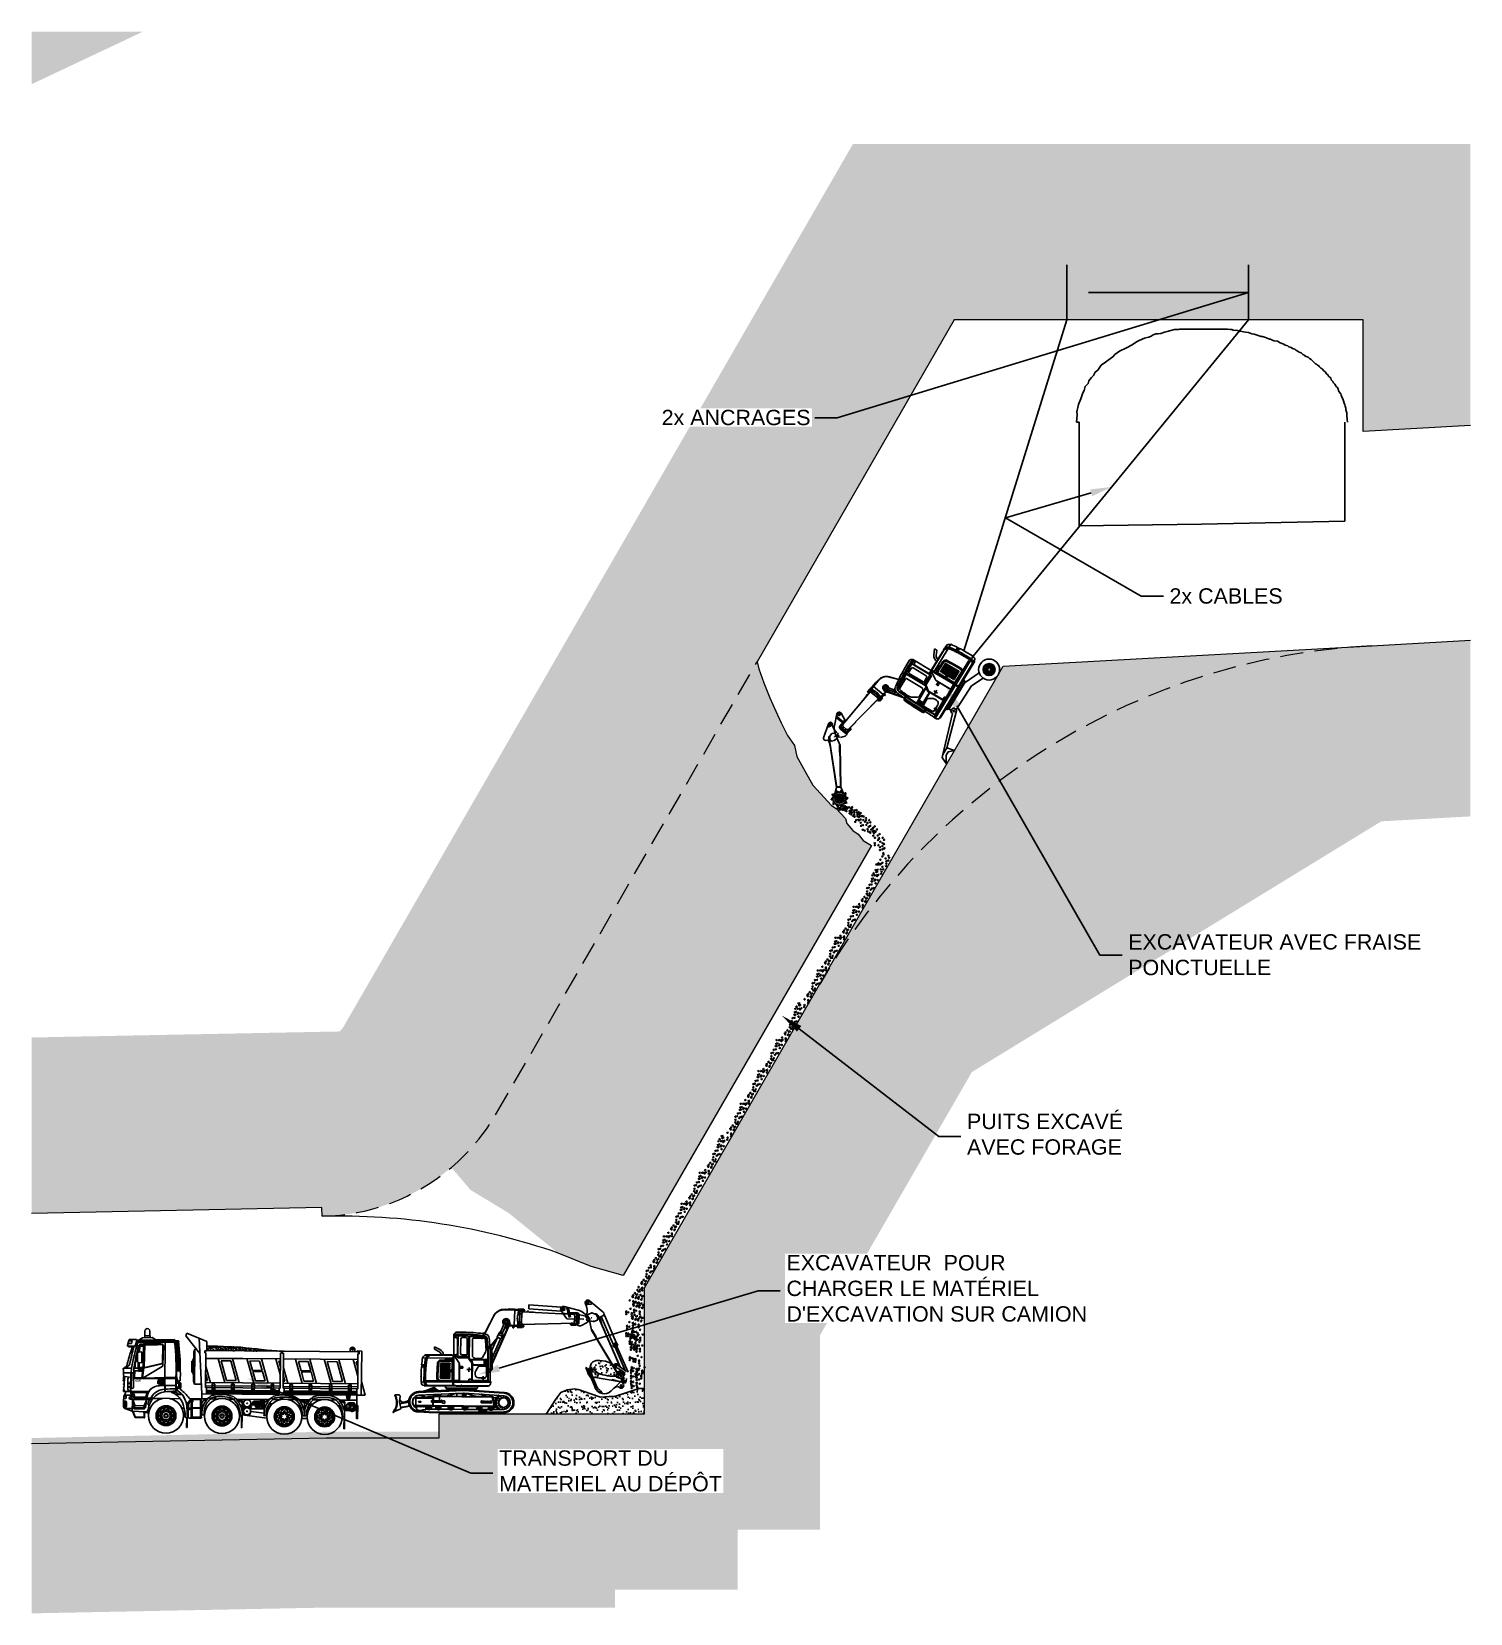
# Model space of a CAD drawing. Header units: metres. Extents: x -81 to 63023, y -186 to 109005.
# Drawn here: x 138.2 to 185.1, y -84.1 to -32.6 of the extents above; entities that cross this region are included whole.
import ezdxf
from ezdxf import colors
from ezdxf.entities.mleader import LeaderData, LeaderLine
from ezdxf.math import Vec2, Vec3

# ---------------------------------------------------------------- set-up
doc = ezdxf.new("R2010")
doc.units = ezdxf.units.M
doc.linetypes.add('TRATTEGGIATA2', pattern=[0.375, 0.25, -0.125])
for name, color, linetype in [('LIN010CO', 2, 'Continuous'), ('LIN018CO', 6, 'Continuous'), ('LIN025CO', 7, 'Continuous'), ('LIN035CO', 1, 'Continuous'), ('LIN050CO', 3, 'Continuous'), ('LIN07CO', 4, 'Continuous'), ('TEXT025', 7, 'Continuous')]:
    doc.layers.add(name, color=color, linetype=linetype)
doc.styles.add('ARIAL', font='arial.ttf')
doc.styles.add('ROMAND', font='romand__.ttf')
doc.linetypes.add('ROCCIA', pattern='A,0.25,[130,BERETTA.shx,S=0.1,R=0,X=0,Y=0],-0.2,0.25', length=0.7)
pattern_1 = [(50, (140.031, 0), (1.821847, -0.15939), [0.1905, -2.0955]), (355, (140.031, 0), (-0.352434, 1.91057), [0.1524, -1.676406]), (100.4514, (140.1828, -0.0133), (1.469412, 1.751178), [0.1619, -1.780902]), (46.1842, (140.031, 0.508), (2.71079, -0.420423), [0.28575, -3.14325]), (96.6356, (140.2568, 0.473), (2.37404, 2.47426), [0.24285, -2.671356]), (351.184, (140.031, 0.508), (2.37404, 2.47426), [0.2286, -2.5146]), (21, (140.285, 0.381), (1.516144, -1.022652), [0.1905, -2.0955]), (326, (140.285, 0.381), (0.61802, 1.84188), [0.1524, -1.6764]), (71.4514, (140.4113, 0.2958), (2.134164, 0.819228), [0.1619, -1.7809]), (37.5, (140.03094, 0), (0.030886, 0.8455504), [0, -1.65608, 0, -1.7018, 0, -1.68275]), (7.5, (140.0309, 0), (0.668197, 1.001806), [0, -0.97028, 0, -1.61798, 0, -0.64135]), (327.5, (139.4645, 0), (1.355906, -0.0572874), [0, -0.635, 0, -1.9812, 0, -2.6289]), (317.5, (139.2105, 0), (1.481292, 0.254265), [0, -0.8255, 0, -1.31572, 0, -1.8669])]

# ---------------------------------------------------------------- blocks, each defined once
blk = doc.blocks.new('A$C0AA404B3')
blk.add_lwpolyline([(1.7, 1.4), (0.8, 1.9), (0, 1.4), (0, 0.5), (0.8, 0), (1.7, 0.5)], close=True)
for radius in [0.833, 0.5]:
    blk.add_circle((0.8, 1), radius)
blk = doc.blocks.new('scavatore2')
for p, q in [((-2.63, 1.621), (-3.104, 1.501)), ((-2.636, 1.513), (-2.713, 1.554)), ((-2.621, 1.602), (-2.707, 1.588)), ((-2.579, 1.422), (-2.216, 1.566)), ((-3.199, 1.192), (-4.23, 0.276)), ((-3.015, 1.346), (-4.225, 0.271)), ((-3.199, 1.192), (-3.19, 1.202)), ((-3.191, 1.19), (-3.199, 1.192)), ((-3.183, 1.212), (-3.19, 1.202)), ((-3.188, 1.192), (-3.19, 1.202)), ((-3.023, 1.355), (-3.183, 1.212)), ((-3.14, 1.26), (-3.102, 1.301)), ((-3.136, 1.254), (-3.14, 1.26)), ((-3.048, 1.239), (-3.053, 1.244)), ((-3.046, 1.281), (-3.051, 1.277)), ((-3.051, 1.236), (-3.043, 1.243)), ((-2.989, 1.167), (-3.051, 1.236)), ((-3.05, 1.241), (-3.045, 1.246)), ((-2.961, 1.362), (-3.048, 1.284)), ((-3.041, 1.276), (-3.048, 1.284)), ((-3.043, 1.274), (-3.048, 1.279)), ((-3.043, 1.243), (-3.047, 1.249)), ((-3.041, 1.276), (-3.046, 1.271)), ((-3.042, 1.249), (-3.044, 1.251)), ((-3.041, 1.27), (-3.043, 1.268)), ((-3.023, 0.919), (-2.864, 1.142)), ((-2.989, 1.167), (-2.981, 1.174)), ((-2.981, 1.164), (-2.986, 1.169)), ((-2.984, 1.167), (-2.978, 1.172)), ((-2.976, 1.169), (-2.981, 1.174)), ((-2.973, 1.171), (-2.975, 1.174)), ((-2.97, 1.157), (-2.963, 1.155)), ((-2.968, 1.164), (-2.961, 1.162)), ((-2.967, 1.168), (-2.964, 1.167)), ((-2.964, 1.163), (-2.966, 1.156)), ((-2.961, 1.357), (-2.964, 1.36)), ((-2.961, 1.162), (-2.963, 1.155)), ((-2.963, 1.155), (-2.874, 1.131)), ((-2.958, 1.363), (-2.961, 1.362)), ((-2.959, 1.359), (-2.961, 1.362)), ((-2.959, 1.359), (-2.961, 1.357)), ((-2.958, 1.363), (-2.959, 1.359)), ((-2.959, 1.359), (-2.955, 1.359)), ((-2.958, 1.363), (-2.834, 1.356)), ((-2.955, 1.363), (-2.955, 1.359)), ((-2.848, 1.196), (-2.717, 1.33)), ((-2.838, 1.356), (-2.838, 1.353)), ((-2.838, 1.353), (-2.834, 1.352)), ((-2.834, 1.356), (-2.834, 1.352)), ((-2.717, 1.221), (-2.832, 1.35)), ((-2.671, 0.949), (-2.795, 1.042)), ((-2.718, 1.199), (-2.739, 1.18)), ((-2.586, 1.013), (-2.561, 1.213)), ((-2.574, 1.012), (-2.549, 1.212)), ((-2.559, 1.01), (-2.534, 1.21)), ((-2.517, 1.046), (-2.525, 0.979)), ((-2.517, 1.046), (-2.516, 1.054)), ((-2.462, 1.039), (-2.517, 1.046)), ((-2.503, 1.157), (-2.516, 1.054)), ((-2.461, 1.047), (-2.516, 1.054)), ((-2.503, 1.157), (-2.502, 1.165)), ((-2.448, 1.15), (-2.503, 1.157)), ((-2.502, 1.165), (-2.494, 1.232)), ((-2.447, 1.159), (-2.502, 1.165)), ((-2.499, 1.238), (-2.239, 1.206)), ((-2.497, 1.253), (-2.237, 1.221)), ((-2.495, 1.265), (-2.243, 1.234)), ((-2.493, 1.232), (-2.494, 1.232)), ((-2.384, 1.219), (-2.493, 1.232)), ((-2.49, 1.237), (-2.49, 1.233)), ((-2.49, 1.233), (-2.387, 1.22)), ((-2.467, 1.255), (-2.468, 1.25)), ((-2.468, 1.25), (-2.404, 1.243)), ((-2.467, 1.255), (-2.404, 1.247)), ((-2.464, 1.249), (-2.464, 1.25)), ((-2.463, 1.026), (-2.444, 1.181)), ((-2.444, 1.181), (-2.436, 1.18)), ((-2.432, 1.183), (-2.428, 1.215)), ((-2.428, 1.215), (-1.023, 1.043)), ((-2.408, 1.242), (-2.408, 1.243)), ((-2.404, 1.247), (-2.404, 1.243)), ((-2.395, 1.211), (-2.395, 1.216)), ((-2.395, 1.216), (-2.157, 1.187)), ((-2.388, 1.21), (-2.388, 1.215)), ((-2.387, 1.224), (-2.387, 1.22)), ((-2.387, 1.22), (-2.324, 1.213)), ((-2.383, 1.218), (-2.384, 1.219)), ((-2.384, 1.215), (-2.383, 1.218)), ((-2.354, 1.26), (-2.324, 1.503)), ((-2.324, 1.217), (-2.324, 1.213)), ((-2.314, 1.255), (-2.281, 1.523)), ((-2.295, 1.206), (-2.296, 1.199)), ((-2.295, 1.206), (-2.154, 1.189)), ((-2.249, 1.223), (-2.121, 1.459)), ((-2.237, 1.221), (-2.239, 1.206)), ((-2.187, 1.499), (-2.191, 1.497)), ((-2.191, 1.497), (-2.191, 1.493)), ((-2.191, 1.493), (-2.188, 1.491)), ((-2.185, 1.493), (-2.188, 1.491)), ((-2.187, 1.499), (-2.184, 1.496)), ((-2.184, 1.496), (-2.185, 1.493)), ((-2.177, 1.193), (-2.176, 1.197)), ((-2.177, 1.193), (-2.145, 1.189)), ((-2.176, 1.197), (-2.145, 1.193)), ((-2.174, 1.191), (-2.174, 1.192)), ((-2.164, 1.46), (-2.163, 1.469)), ((-2.152, 1.458), (-2.164, 1.46)), ((-2.158, 1.187), (-2.158, 1.189)), ((-2.158, 1.182), (-2.157, 1.187)), ((-2.157, 1.514), (-2.156, 1.523)), ((-2.154, 1.47), (-2.157, 1.467)), ((-2.157, 1.467), (-2.155, 1.464)), ((-2.157, 1.189), (-2.157, 1.19)), ((-2.156, 1.523), (-2.144, 1.522)), ((-2.155, 1.464), (-2.151, 1.463)), ((-2.155, 1.182), (-2.154, 1.189)), ((-2.151, 1.469), (-2.154, 1.47)), ((-2.143, 1.465), (-2.152, 1.458)), ((-2.149, 1.518), (-2.151, 1.515)), ((-2.151, 1.515), (-2.149, 1.511)), ((-2.149, 1.466), (-2.151, 1.469)), ((-2.151, 1.463), (-2.149, 1.466)), ((-2.145, 1.517), (-2.149, 1.518)), ((-2.149, 1.511), (-2.145, 1.511)), ((-2.149, 1.181), (-2.148, 1.189)), ((-2.148, 1.188), (-2.141, 1.187)), ((-2.146, 1.181), (-2.145, 1.188)), ((-2.143, 1.514), (-2.145, 1.517)), ((-2.145, 1.511), (-2.143, 1.514)), ((-2.145, 1.189), (-2.145, 1.193)), ((-2.144, 1.522), (-2.137, 1.513)), ((-2.143, 1.465), (-2.137, 1.513)), ((-2.142, 1.18), (-2.141, 1.187)), ((-1.368, 1.09), (-1.055, 1.052)), ((-1.368, 1.086), (-1.368, 1.09)), ((-1.323, 1.085), (-1.322, 1.087)), ((-1.181, 1.07), (-1.322, 1.087)), ((-1.289, 1.076), (-1.288, 1.081)), ((-1.182, 1.068), (-1.179, 1.09)), ((-1.179, 1.09), (-1.154, 1.087)), ((-1.156, 1.065), (-1.154, 1.087)), ((-1.075, 1.108), (-1.078, 1.082)), ((-0.557, 1.019), (-1.078, 1.082)), ((-0.666, 1.058), (-1.075, 1.108)), ((-1.066, 1.054), (-1.065, 1.06)), ((-1.065, 1.061), (-1.063, 1.081)), ((-0.954, 1.048), (-1.065, 1.061)), ((-1.065, 1.06), (-1.064, 1.061)), ((-1.064, 1.061), (-0.955, 1.048)), ((-1.062, 1.048), (-1.062, 1.053)), ((-1.055, 1.047), (-1.055, 1.052)), ((-1.048, 1.104), (-1.046, 1.114)), ((-0.959, 1.103), (-1.046, 1.114)), ((-1.027, 1.012), (-1.023, 1.043)), ((-0.962, 0.98), (-0.954, 1.047)), ((-0.96, 1.094), (-0.959, 1.103)), ((-0.96, 1.096), (-0.911, 1.09)), ((-0.959, 1.1), (-0.911, 1.094)), ((-0.955, 1.048), (-0.954, 1.047)), ((-0.954, 1.048), (-0.951, 1.067)), ((-0.917, 1.043), (-0.954, 1.048)), ((-0.925, 0.984), (-0.915, 1.063)), ((-0.92, 0.983), (-0.91, 1.062)), ((-0.913, 1.088), (-0.912, 1.09)), ((-0.911, 1.094), (-0.911, 1.09)), ((-0.816, 1.05), (-0.866, 0.643)), ((-0.666, 1.058), (-0.595, 1.034)), ((-0.595, 1.034), (-0.59, 1.023)), ((-0.595, 1.034), (-0.579, 1.031)), ((-0.586, 1.022), (-0.579, 1.031)), ((-0.556, 1.028), (-0.579, 1.031)), ((-4.148, 0.171), (-3.023, 0.928)), ((-4.144, 0.165), (-3.023, 0.919)), ((-3.212, 0.814), (-3.208, 0.808)), ((-3.211, 0.813), (-3.024, 0.939)), ((-3.208, 0.808), (-3.024, 0.933)), ((-2.611, 0.934), (-2.527, 0.947)), ((-2.534, 0.947), (-2.514, 0.945)), ((-2.533, 0.959), (-2.348, 0.937)), ((-2.531, 0.974), (-2.346, 0.952)), ((-2.525, 0.958), (-2.527, 0.947)), ((-2.525, 0.978), (-2.525, 0.979)), ((-2.415, 0.965), (-2.525, 0.978)), ((-2.522, 0.973), (-2.521, 0.977)), ((-2.521, 0.977), (-2.418, 0.965)), ((-2.512, 0.957), (-2.516, 0.93)), ((-2.516, 0.93), (-2.435, 0.92)), ((-2.499, 0.926), (-2.452, 0.92)), ((-2.463, 1.026), (-2.455, 1.025)), ((-2.452, 1.02), (-2.457, 0.981)), ((-2.457, 0.981), (-1.065, 0.701)), ((-2.436, 0.919), (-2.388, 0.913)), ((-2.432, 0.947), (-2.435, 0.92)), ((-2.435, 0.92), (-2.372, 0.912)), ((-2.424, 0.974), (-2.425, 0.969)), ((-2.425, 0.969), (-2.116, 0.907)), ((-2.419, 0.961), (-2.418, 0.965)), ((-2.399, 0.96), (-2.419, 0.962)), ((-2.417, 0.973), (-2.418, 0.968)), ((-2.414, 0.966), (-2.415, 0.965)), ((-2.398, 0.963), (-2.415, 0.965)), ((-2.415, 0.961), (-2.415, 0.96)), ((-2.414, 0.967), (-2.414, 0.966)), ((-2.409, 0.944), (-2.407, 0.959)), ((-2.393, 0.963), (-2.398, 0.963)), ((-2.372, 0.959), (-2.398, 0.96)), ((-2.368, 0.939), (-2.372, 0.912)), ((-2.356, 0.953), (-2.356, 0.955)), ((-2.348, 0.937), (-2.346, 0.952)), ((-2.194, 0.928), (-2.195, 0.923)), ((-2.115, 0.912), (-2.116, 0.907)), ((-2.107, 0.91), (-2.116, 0.909)), ((-1.405, 0.769), (-1.406, 0.765)), ((-1.406, 0.765), (-1.097, 0.703)), ((-1.327, 0.754), (-1.328, 0.749)), ((-1.128, 0.675), (-1.131, 0.65)), ((-1.131, 0.65), (-0.826, 0.613)), ((-1.128, 0.675), (-0.807, 0.636)), ((-1.121, 0.707), (-1.109, 0.699)), ((-1.112, 0.705), (-1.109, 0.703)), ((-1.112, 0.673), (-1.11, 0.692)), ((-1.109, 0.705), (-1.11, 0.694)), ((-1.11, 0.694), (-1.109, 0.693)), ((-1.11, 0.692), (-0.999, 0.679)), ((-1.109, 0.693), (-1, 0.679)), ((-1.103, 0.709), (-1.104, 0.704)), ((-1.1, 0.646), (-1.104, 0.619)), ((-1.104, 0.619), (-0.959, 0.601)), ((-1.096, 0.707), (-1.097, 0.703)), ((-1.087, 0.615), (-1.04, 0.61)), ((-1.065, 0.701), (-1.061, 0.733)), ((-1.056, 0.736), (-1.048, 0.735)), ((-1.048, 0.735), (-1.015, 1.006)), ((-1.046, 0.753), (-0.991, 0.746)), ((-1.045, 0.761), (-0.99, 0.755)), ((-1.024, 0.608), (-0.976, 0.602)), ((-1.023, 1.007), (-1.015, 1.006)), ((-1.02, 0.636), (-1.023, 0.609)), ((-1.019, 0.979), (-0.963, 0.972)), ((-1.018, 0.987), (-0.962, 0.98)), ((-1.001, 0.66), (-0.999, 0.679)), ((-1, 0.679), (-0.999, 0.68)), ((-0.991, 0.746), (-0.999, 0.68)), ((-0.999, 0.679), (-0.963, 0.674)), ((-0.99, 0.755), (-0.991, 0.746)), ((-0.99, 0.755), (-0.963, 0.972)), ((-0.965, 0.655), (-0.955, 0.734)), ((-0.962, 0.98), (-0.963, 0.972)), ((-0.96, 0.655), (-0.951, 0.733)), ((-0.956, 0.628), (-0.959, 0.601)), ((-0.868, 0.569), (-0.862, 0.617)), ((-0.868, 0.569), (-0.842, 0.566)), ((-0.842, 0.566), (-0.837, 0.614)), ((-0.826, 0.613), (-0.809, 0.619)), ((-0.807, 0.636), (-0.809, 0.619)), ((-0.809, 0.619), (-0.801, 0.619)), ((-0.807, 0.632), (-0.807, 0.63)), ((-0.807, 0.632), (-0.742, 0.606)), ((-0.803, 0.62), (-0.807, 0.63)), ((-0.803, 0.62), (-0.745, 0.597)), ((-0.743, 0.686), (-0.748, 0.684)), ((-0.586, 0.025), (-0.748, 0.684)), ((-0.747, 0.685), (-0.696, 0.698)), ((-0.732, 0.661), (-0.743, 0.686)), ((-0.73, 0.655), (-0.688, 0.665)), ((-0.584, 0.07), (-0.726, 0.645)), ((-0.705, 0.559), (-0.635, 0.576)), ((-0.701, 0.545), (-0.632, 0.562)), ((-0.696, 0.698), (-0.687, 0.718)), ((-0.688, 0.665), (-0.683, 0.662)), ((-0.682, 0.663), (-0.688, 0.657)), ((-0.688, 0.657), (-0.687, 0.655)), ((-0.687, 0.655), (-0.675, 0.644)), ((-0.685, 0.654), (-0.685, 0.652)), ((-0.685, 0.652), (-0.685, 0.653)), ((-0.678, 0.646), (-0.685, 0.652)), ((-0.679, 0.659), (-0.684, 0.654)), ((-0.676, 0.669), (-0.682, 0.664)), ((-0.682, 0.664), (-0.681, 0.662)), ((-0.682, 0.663), (-0.668, 0.649)), ((-0.672, 0.666), (-0.678, 0.66)), ((-0.678, 0.646), (-0.678, 0.646)), ((-0.677, 0.646), (-0.678, 0.646)), ((-0.671, 0.652), (-0.677, 0.647)), ((-0.676, 0.669), (-0.662, 0.655)), ((-0.673, 0.643), (-0.675, 0.644)), ((-0.673, 0.666), (-0.67, 0.669)), ((-0.668, 0.649), (-0.673, 0.643)), ((-0.672, 0.665), (-0.669, 0.669)), ((-0.665, 0.659), (-0.671, 0.653)), ((-0.667, 0.649), (-0.669, 0.65)), ((-0.662, 0.655), (-0.667, 0.649)), ((-0.666, 0.651), (-0.649, 0.631)), ((-0.665, 0.658), (-0.662, 0.662)), ((-0.665, 0.659), (-0.662, 0.662)), ((-0.649, 0.631), (-0.594, 0.644)), ((-0.57, 0.31), (-0.649, 0.631)), ((-0.613, 0.733), (-0.609, 0.737)), ((-0.613, 0.733), (-0.599, 0.719)), ((-0.61, 0.73), (-0.606, 0.734)), ((-0.596, 0.726), (-0.606, 0.736)), ((-0.602, 0.722), (-0.598, 0.727)), ((-0.599, 0.719), (-0.595, 0.723)), ((-0.585, 0.684), (-0.594, 0.644)), ((-0.594, 0.644), (-0.583, 0.678)), ((-0.594, 0.644), (-0.532, 0.39)), ((-0.184, 0.483), (-0.277, 0.784)), ((-0.174, 0.484), (-0.268, 0.787)), ((0.206, 0.514), (0.544, 0.524)), ((-4.23, 0.276), (-4.144, 0.165)), ((-4.218, 0.267), (-4.145, 0.174)), ((-4.213, 0.268), (-4.142, 0.176)), ((-4.209, 0.269), (-4.138, 0.178)), ((-0.625, 0.49), (-0.606, 0.455)), ((-0.619, 0.445), (-0.566, 0.351)), ((-0.554, 0.358), (-0.61, 0.344)), ((-0.609, 0.344), (-0.607, 0.336)), ((-0.526, 0.396), (-0.602, 0.378)), ((-0.602, 0.378), (-0.595, 0.348)), ((-0.574, 0.348), (-0.585, 0.385)), ((0.623, 0.406), (-0.436, 0.374)), ((0.072, 0.388), (-0.401, 0.374)), ((0.072, 0.371), (-0.4, 0.357)), ((-0.397, 0.302), (-0.039, 0.313)), ((0.009, -0.284), (-0.009, 0.284)), ((0.122, -0.346), (0.101, 0.344)), ((0.115, 0.358), (0.146, 0.359)), ((0.139, -0.346), (0.118, 0.345)), ((0.144, -0.291), (0.124, 0.356)), ((0.485, 0.397), (0.146, 0.387)), ((0.146, 0.36), (0.146, 0.392)), ((0.147, 0.36), (0.146, 0.387)), ((0.481, 0.402), (0.149, 0.392)), ((0.192, -0.225), (0.176, 0.302)), ((0.344, 0.337), (0.205, 0.333)), ((0.208, 0.449), (0.617, 0.461)), ((0.41, -0.198), (0.395, 0.288)), ((0.617, 0.406), (0.48, 0.402)), ((0.623, 0.401), (0.485, 0.397)), ((0.485, 0.397), (0.506, -0.3)), ((0.518, -0.195), (0.503, 0.292)), ((0.552, 0.343), (0.625, 0.345)), ((0.622, 0.455), (0.623, 0.406)), ((0.623, 0.426), (0.643, -0.246)), ((1.111, -0.049), (1.292, 0.043)), ((1.295, -0.04), (1.292, 0.043)), ((-0.588, -0.005), (-0.552, -0.004)), ((-0.587, -0.032), (-0.551, -0.031)), ((-0.541, -0.017), (-0.541, -0.018)), ((-0.51, -0.418), (0.106, -0.399)), ((-0.51, -0.427), (-0.506, -0.435)), ((-0.496, -0.435), (0.065, -0.418)), ((-0.489, -0.456), (-0.462, -0.482)), ((-0.478, -0.447), (-0.404, -0.445)), ((-0.461, -0.536), (-0.462, -0.497)), ((-0.434, -0.171), (-0.325, -0.349)), ((-0.412, -0.48), (-0.41, -0.48)), ((-0.395, -0.479), (-0.388, -0.457)), ((-0.394, -0.534), (-0.395, -0.494)), ((-0.381, -0.564), (-0.384, -0.464)), ((-0.263, -0.382), (-0.076, -0.376)), ((-0.033, -0.356), (-0.006, -0.325)), ((0.07, -0.427), (0.03, -0.484)), ((0.105, -0.402), (0.04, -0.491)), ((0.119, -0.411), (0.054, -0.501)), ((0.12, -0.412), (0.055, -0.502)), ((0.137, -0.31), (0.506, -0.298)), ((0.137, -0.308), (0.144, -0.308)), ((0.507, -0.334), (0.139, -0.345)), ((0.144, -0.308), (0.506, -0.297)), ((0.152, -0.359), (0.508, -0.348)), ((0.609, -0.292), (0.159, -0.306)), ((0.362, -0.25), (0.223, -0.254)), ((0.477, -0.508), (0.586, -0.33)), ((0.606, -0.297), (0.506, -0.3)), ((0.508, -0.348), (0.506, -0.3)), ((0.569, -0.243), (0.643, -0.241)), ((0.627, -0.277), (0.644, -0.246)), ((0.627, -0.277), (0.644, -0.276)), ((0.655, -0.828), (0.641, -0.373)), ((0.669, -1.121), (0.644, -0.276)), ((0.644, -0.301), (0.647, -0.374)), ((0.668, -0.434), (0.663, -0.266)), ((0.666, -0.349), (1.705, -0.318)), ((0.668, -0.421), (1.097, -0.408)), ((0.668, -0.434), (1.094, -0.422)), ((0.668, -0.444), (1.094, -0.432)), ((0.689, -1.121), (0.668, -0.444)), ((0.669, -0.261), (1.63, -0.232)), ((0.69, -1.115), (0.669, -0.45)), ((0.692, -0.245), (1.359, -0.224)), ((0.708, -0.745), (0.699, -0.457)), ((0.702, -0.454), (0.838, -0.45)), ((0.728, -0.378), (0.722, -0.386)), ((0.729, -0.407), (0.723, -0.4)), ((0.73, -0.382), (0.92, -0.376)), ((0.762, -0.376), (0.73, -0.377)), ((0.731, -0.403), (0.921, -0.398)), ((0.763, -0.407), (0.731, -0.408)), ((0.733, -0.378), (0.736, -0.381)), ((0.733, -0.407), (0.736, -0.403)), ((0.767, -0.381), (0.762, -0.376)), ((0.768, -0.402), (0.763, -0.407)), ((0.838, -0.45), (1.093, -0.442)), ((0.84, -0.518), (1.024, -0.513)), ((0.884, -0.377), (0.888, -0.372)), ((0.884, -0.399), (0.889, -0.403)), ((0.888, -0.372), (0.92, -0.371)), ((0.889, -0.403), (0.921, -0.402)), ((0.918, -0.372), (0.915, -0.376)), ((0.919, -0.401), (0.916, -0.398)), ((0.922, -0.372), (0.929, -0.38)), ((0.923, -0.401), (0.929, -0.393)), ((1.024, -0.513), (1.085, -0.511)), ((1.094, -0.422), (1.097, -0.408)), ((1.095, -0.431), (1.099, -0.442)), ((1.116, -0.447), (1.118, -0.439)), ((1.124, -0.431), (1.136, -0.418)), ((1.145, -0.116), (1.295, -0.04)), ((1.16, -0.492), (1.164, -0.487)), ((1.163, -0.482), (1.171, -0.482)), ((1.164, -0.503), (1.17, -0.504)), ((1.171, -0.482), (1.188, -0.471)), ((1.171, -0.503), (1.179, -0.503)), ((1.179, -0.503), (1.199, -0.5)), ((1.415, -0.228), (1.426, -0.227)), ((1.426, -0.222), (1.505, -0.22)), ((-0.586, -0.778), (-0.59, -0.657)), ((-0.575, -1.155), (-0.585, -0.805)), ((-0.582, -0.778), (-0.548, -0.777)), ((-0.581, -0.805), (-0.547, -0.804)), ((-0.537, -0.79), (-0.537, -0.79)), ((-0.509, -1.105), (-0.523, -0.655)), ((-0.503, -0.601), (-0.507, -0.609)), ((-0.507, -0.618), (0.019, -0.602)), ((-0.492, -1.105), (-0.506, -0.655)), ((-0.493, -0.6), (-0.004, -0.586)), ((-0.46, -0.551), (-0.486, -0.578)), ((-0.475, -0.587), (-0.4, -0.585)), ((-0.453, -0.969), (-0.462, -0.69)), ((-0.418, -0.644), (-0.235, -0.638)), ((-0.409, -0.55), (-0.408, -0.55)), ((-0.393, -0.549), (-0.386, -0.57)), ((-0.344, -0.983), (-0.339, -1.133)), ((-0.174, -0.67), (-0.091, -0.796)), ((-0.073, -0.92), (-0.075, -0.848)), ((0.005, -0.575), (0.005, -0.564)), ((0.006, -0.585), (0.019, -0.598)), ((0.034, -1.089), (0.018, -0.564)), ((0.051, -1.088), (0.035, -0.563)), ((0.052, -1.08), (0.036, -0.563)), ((0.062, -0.753), (0.211, -0.748)), ((0.134, -0.676), (0.139, -0.825)), ((0.349, -0.654), (0.351, -0.694)), ((0.359, -0.644), (0.426, -0.642)), ((0.361, -0.704), (0.428, -0.702)), ((0.432, -0.652), (0.433, -0.692)), ((0.437, -0.652), (0.438, -0.692)), ((0.451, -0.572), (0.468, -1.124)), ((0.46, -0.541), (0.466, -0.534)), ((0.479, -1.127), (0.462, -0.563)), ((0.664, -1.107), (0.655, -0.828)), ((0.691, -0.762), (0.743, -0.76)), ((0.692, -0.802), (0.747, -0.8)), ((0.71, -0.811), (0.747, -0.81)), ((0.719, -1.1), (0.71, -0.816)), ((0.711, -0.751), (0.743, -0.75)), ((0.719, -0.781), (0.722, -0.776)), ((0.719, -0.781), (0.722, -0.785)), ((0.725, -0.784), (0.724, -0.777)), ((0.724, -0.777), (0.727, -0.777)), ((0.725, -0.769), (0.728, -0.765)), ((0.725, -0.784), (0.727, -0.784)), ((0.726, -0.792), (0.729, -0.797)), ((0.728, -0.765), (0.733, -0.764)), ((0.729, -0.797), (0.734, -0.796)), ((0.741, -0.764), (0.746, -0.764)), ((0.742, -0.796), (0.747, -0.796)), ((0.746, -0.764), (0.749, -0.769)), ((0.747, -0.758), (0.747, -0.752)), ((0.747, -0.796), (0.75, -0.791)), ((0.748, -0.81), (0.748, -0.8)), ((0.753, -0.775), (0.756, -0.78)), ((0.753, -0.784), (0.756, -0.78)), ((0.758, -0.788), (0.757, -0.772)), ((0.759, -0.77), (0.765, -0.77)), ((0.759, -0.79), (0.766, -0.789)), ((0.768, -0.788), (0.767, -0.772)), ((0.793, -0.52), (0.84, -0.518)), ((0.793, -0.596), (0.842, -0.594)), ((0.794, -0.552), (0.841, -0.55)), ((0.794, -0.564), (0.841, -0.562)), ((0.795, -0.608), (0.842, -0.606)), ((0.797, -0.64), (0.843, -0.638)), ((0.797, -0.652), (0.844, -0.65)), ((0.798, -0.683), (0.845, -0.682)), ((0.798, -0.695), (0.845, -0.694)), ((0.799, -0.727), (0.846, -0.726)), ((0.799, -0.739), (0.846, -0.738)), ((0.8, -0.771), (0.847, -0.77)), ((0.801, -0.783), (0.848, -0.782)), ((0.802, -0.815), (0.849, -0.814)), ((0.802, -0.827), (0.849, -0.826)), ((0.803, -0.859), (0.85, -0.858)), ((0.804, -0.871), (0.85, -0.87)), ((0.805, -0.903), (0.851, -0.902)), ((0.805, -0.915), (0.852, -0.914)), ((0.806, -0.947), (0.853, -0.946)), ((0.806, -0.959), (0.853, -0.958)), ((0.807, -0.991), (0.854, -0.99)), ((0.808, -1.003), (0.854, -1.002)), ((0.841, -0.55), (1.026, -0.545)), ((0.841, -0.562), (1.026, -0.557)), ((0.842, -0.594), (1.027, -0.589)), ((0.842, -0.606), (1.028, -0.601)), ((0.843, -0.638), (1.029, -0.633)), ((0.844, -0.65), (1.029, -0.644)), ((0.845, -0.682), (1.03, -0.676)), ((0.845, -0.694), (1.031, -0.688)), ((0.846, -0.726), (1.032, -0.72)), ((0.846, -0.738), (1.032, -0.732)), ((0.847, -0.77), (1.033, -0.764)), ((0.848, -0.782), (1.034, -0.776)), ((0.849, -0.814), (1.035, -0.808)), ((0.849, -0.826), (1.035, -0.82)), ((0.85, -0.858), (1.036, -0.852)), ((0.85, -0.87), (1.037, -0.864)), ((0.851, -0.902), (1.038, -0.896)), ((0.852, -0.914), (1.038, -0.908)), ((0.853, -0.946), (1.039, -0.94)), ((0.853, -0.958), (1.039, -0.952)), ((0.854, -0.99), (1.04, -0.984)), ((0.854, -1.002), (1.041, -0.996)), ((0.855, -1.034), (1.042, -1.028)), ((1.026, -0.545), (1.086, -0.543)), ((1.026, -0.557), (1.086, -0.555)), ((1.027, -0.589), (1.088, -0.587)), ((1.028, -0.601), (1.088, -0.599)), ((1.029, -0.633), (1.089, -0.631)), ((1.029, -0.644), (1.089, -0.643)), ((1.03, -0.676), (1.09, -0.675)), ((1.031, -0.688), (1.09, -0.687)), ((1.032, -0.72), (1.092, -0.719)), ((1.032, -0.732), (1.093, -0.731)), ((1.033, -0.764), (1.094, -0.763)), ((1.034, -0.776), (1.094, -0.775)), ((1.035, -0.808), (1.095, -0.807)), ((1.035, -0.82), (1.095, -0.819)), ((1.036, -0.852), (1.096, -0.85)), ((1.037, -0.864), (1.097, -0.862)), ((1.038, -0.896), (1.098, -0.894)), ((1.038, -0.908), (1.098, -0.906)), ((1.039, -0.94), (1.099, -0.938)), ((1.039, -0.952), (1.1, -0.95)), ((1.04, -0.984), (1.101, -0.982)), ((1.041, -0.996), (1.101, -0.994)), ((1.042, -1.028), (1.102, -1.026)), ((1.198, -1.027), (1.203, -1.03)), ((1.199, -1.02), (1.204, -1.02)), ((1.205, -1.03), (1.212, -1.03)), ((1.206, -1.022), (1.213, -1.022)), ((1.212, -1.03), (1.233, -1.033)), ((1.213, -1.022), (1.234, -1.021)), ((1.623, -1.144), (1.617, -0.969)), ((1.631, -1.131), (1.626, -0.969)), ((1.628, -0.576), (1.732, -0.573)), ((1.633, -0.616), (1.737, -0.613)), ((1.641, -0.56), (1.741, -0.557)), ((1.649, -0.632), (1.748, -0.629)), ((1.675, -1.142), (1.67, -0.967)), ((1.732, -0.573), (1.741, -0.557)), ((1.737, -0.613), (1.748, -0.629)), ((1.773, -1.127), (1.768, -0.964)), ((-0.595, -1.198), (-0.596, -1.176)), ((-0.586, -1.165), (0.654, -1.128)), ((-0.575, -1.155), (0.468, -1.124)), ((-0.575, -1.155), (-0.486, -1.152)), ((-0.562, -1.21), (0.634, -1.174)), ((1.708, -1.246), (-0.526, -1.314)), ((-0.508, -1.153), (-0.509, -1.11)), ((-0.497, -1.338), (-0.498, -1.313)), ((-0.497, -1.338), (1.672, -1.272)), ((-0.463, -1.133), (0.006, -1.118)), ((-0.462, -1.15), (0.006, -1.135)), ((-0.416, -1.06), (-0.266, -1.056)), ((-0.378, -1.04), (-0.179, -1.034)), ((-0.141, -1.383), (-0.143, -1.327)), ((-0.141, -1.383), (-0.14, -1.384)), ((-0.137, -1.384), (-0.14, -1.384)), ((-0.137, -1.384), (0.947, -1.351)), ((-0.103, -1.385), (-0.108, -1.383)), ((-0.1, -1.39), (-0.108, -1.384)), ((-0.1, -1.391), (-0.1, -1.39)), ((-0.098, -1.391), (-0.1, -1.391)), ((-0.099, -1.408), (0.911, -1.377)), ((-0.092, -1.383), (-0.098, -1.384)), ((-0.098, -1.383), (-0.098, -1.384)), ((-0.092, -1.388), (-0.098, -1.389)), ((-0.098, -1.407), (-0.098, -1.389)), ((-0.098, -1.389), (-0.098, -1.389)), ((-0.096, -1.389), (-0.096, -1.389)), ((-0.094, -1.384), (-0.095, -1.384)), ((-0.092, -1.388), (-0.092, -1.383)), ((0.051, -1.08), (0.142, -1.077)), ((0.149, -1.133), (0.147, -1.082)), ((0.477, -1.075), (0.477, -1.061)), ((0.479, -1.127), (0.669, -1.121)), ((0.483, -1.115), (0.657, -1.11)), ((0.664, -1.111), (0.666, -1.119)), ((0.665, -1.16), (0.664, -1.138)), ((0.668, -1.253), (0.664, -1.138)), ((0.693, -1.247), (0.688, -1.105)), ((0.689, -1.127), (1.582, -1.1)), ((0.689, -1.121), (1.065, -1.109)), ((0.69, -1.172), (1.774, -1.139)), ((0.723, -1.276), (1.711, -1.246)), ((0.738, -1.107), (0.857, -1.104)), ((0.809, -1.035), (0.855, -1.034)), ((0.857, -1.104), (1.044, -1.098)), ((0.903, -1.353), (0.909, -1.353)), ((0.903, -1.358), (0.903, -1.353)), ((0.903, -1.358), (0.909, -1.358)), ((0.904, -1.353), (0.906, -1.353)), ((0.907, -1.358), (0.907, -1.358)), ((0.909, -1.353), (0.908, -1.353)), ((0.909, -1.358), (0.909, -1.359)), ((0.91, -1.376), (0.909, -1.359)), ((0.909, -1.36), (0.911, -1.36)), ((0.91, -1.376), (0.909, -1.377)), ((0.911, -1.359), (0.918, -1.353)), ((0.911, -1.36), (0.911, -1.359)), ((0.912, -1.352), (0.927, -1.352)), ((0.913, -1.355), (0.918, -1.352)), ((0.947, -1.351), (0.95, -1.351)), ((0.951, -1.35), (0.95, -1.294)), ((0.951, -1.35), (0.95, -1.351)), ((1.044, -1.098), (1.144, -1.095)), ((1.065, -1.109), (1.142, -1.107)), ((1.142, -1.107), (1.146, -1.095)), ((1.167, -1.087), (1.171, -1.095)), ((1.672, -1.272), (1.671, -1.247))]:
    blk.add_line(p, q)
for points in [[(-3.134, 1.403), (-3.101, 1.365)], [(-4.655, 0.119), (-4.751, 0.067), (-4.738, 0.043), (-4.678, 0.078)], [(-4.549, 0.196), (-4.657, 0.21), (-4.661, 0.183), (-4.592, 0.177)], [(-4.418, 0.196), (-4.497, 0.272), (-4.516, 0.252), (-4.464, 0.206)], [(-4.23, 0.276), (-4.435, 0.201)], [(-4.312, 0.119), (-4.332, 0.227), (-4.359, 0.222), (-4.343, 0.154)], [(-4.271, -0.005), (-4.224, 0.094), (-4.249, 0.105), (-4.276, 0.042)], [(-4.144, 0.165), (-4.272, -0.021)], [(-4.695, -0.005), (-4.742, -0.104), (-4.717, -0.116), (-4.69, -0.052)], [(-4.655, -0.13), (-4.634, -0.238), (-4.607, -0.233), (-4.623, -0.165)], [(-4.549, -0.207), (-4.469, -0.282), (-4.45, -0.262), (-4.502, -0.217)], [(-4.418, -0.207), (-4.309, -0.221), (-4.305, -0.194), (-4.375, -0.188)], [(-4.312, -0.13), (-4.215, -0.078), (-4.228, -0.053), (-4.288, -0.089)], [(-0.434, -0.171), (-0.457, -0.088)], [(-0.098, -1.407), (-0.098, -1.514)], [(0.911, -1.377), (0.911, -1.389), (1.427, -1.604)], [(-1.446, -2.045), (-1.54, -2.084), (-1.63, -2.305), (-1.407, -2.153), (-1.277, -2.153), (-1.126, -2.3), (-1.198, -2.045)], [(-0.155, -1.585), (-1.446, -2.045)], [(-0.011, -1.654), (-1.198, -2.045), (-1.446, -2.045)], [(-0.004, -1.625), (0.935, -1.625), (1.354, -1.8)]]:
    blk.add_lwpolyline(points)
for centre, radius in [((-2.613, 1.555), 0.028), ((-2.613, 1.555), 0.0224), ((-2.804, 1.139), 0.028), ((-2.188, 1.495), 0.036), ((-2.188, 1.495), 0.032), ((-2.188, 1.495), 0.0072), ((-2.188, 1.495), 0.0064), ((-2.188, 1.495), 0.00553), ((-2.188, 1.495), 0.0052), ((-2.153, 1.466), 0.0064), ((-2.147, 1.514), 0.0064), ((-0.852, 0.592), 0.004), ((-0.852, 0.592), 0.00335), ((-0.636, 0.696), 0.032), ((-4.483, -0.005), 0.212), ((-4.483, -0.005), 0.152), ((-4.483, -0.005), 0.124), ((-4.547, -0.005), 0.02), ((-4.528, 0.04), 0.02), ((-4.483, 0.059), 0.02), ((-4.483, -0.005), 0.02), ((-4.438, 0.04), 0.02), ((-4.419, -0.005), 0.02), ((-4.528, -0.051), 0.02), ((-4.483, -0.069), 0.02), ((-4.438, -0.051), 0.02), ((1.695, -1.815), 0.342), ((-0.065, -1.582), 0.0266), ((1.695, -1.815), 0.195), ((1.695, -1.815), 0.169), ((1.695, -1.815), 0.158), ((1.695, -1.815), 0.0843), ((1.695, -1.815), 0.0682)]:
    blk.add_circle(centre, radius)
for centre, radius, start, end in [((-2.704, 1.57), 0.0184, 99.5915, 242.0553), ((-2.613, 1.555), 0.048, 242.0552, 99.5915), ((-2.613, 1.555), 0.068, 306.6739, 104.2079), ((-2.188, 1.495), 0.076, 331.4553, 111.5557), ((-3.089, 1.443), 0.06, 104.2079, 221.6313), ((-3.137, 1.334), 0.048, 316.6605, 41.6313), ((-3.035, 1.259), 0.0232, 131.8406, 221.8406), ((-3.035, 1.259), 0.016, 131.8406, 221.8406), ((-3.035, 1.259), 0.012, 131.8406, 221.8406), ((-3.045, 1.246), 0.004, 311.8406, 41.8406), ((-3.044, 1.273), 0.004, 311.8406, 41.8406), ((-2.962, 1.287), 0.0912, 53.8925, 131.6313), ((-2.962, 1.287), 0.08, 69.9077, 131.6313), ((-2.978, 1.171), 0.004, 41.8406, 131.8406), ((-2.964, 1.179), 0.0232, 221.8406, 254.5758), ((-2.964, 1.179), 0.016, 221.8406, 254.5758), ((-2.964, 1.179), 0.012, 221.8406, 254.5758), ((-2.965, 1.163), 0.004, 344.5758, 74.5758), ((-2.959, 1.359), 0.0036, 221.8406, 356.8406), ((-2.879, 1.097), 0.08, 139.1645, 140.9474), ((-2.882, 1.207), 0.016, 46.9921, 136.9921), ((-2.804, 1.139), 0.06, 44.5037, 180.3523), ((-2.834, 1.352), 0.0036, 176.8406, 311.8406), ((-2.797, 1.071), 0.008, 349.7273, 95.5038), ((-2.75, 1.192), 0.016, 224.5036, 311.8406), ((-2.334, 1.18), 0.4, 179.2924, 181.8015), ((-2.334, 1.18), 0.4, 126.6739, 171.9393), ((-2.432, 1.05), 0.4, 111.5557, 135.607), ((-2.502, 1.206), 0.0592, 83.0314, 173.0314), ((-2.502, 1.206), 0.0472, 83.0314, 173.0314), ((-2.502, 1.206), 0.032, 83.0314, 173.0314), ((-2.436, 1.184), 0.004, 263.0314, 353.0314), ((-0.913, 1.09), 0.0004, 83.0314, 173.0314), ((-2.623, 1.013), 0.08, 233.0573, 278.6441), ((-2.527, 1.006), 0.0592, 173.0314, 263.0314), ((-2.527, 1.006), 0.0472, 173.0314, 263.0314), ((-2.527, 1.006), 0.032, 173.0314, 263.0314), ((-2.499, 0.929), 0.0024, 192.5039, 263.0314), ((-2.456, 1.021), 0.004, 353.0314, 83.0314), ((-2.452, 0.923), 0.0024, 263.0314, 333.5589), ((-2.436, 0.921), 0.0024, 192.5039, 263.0314), ((-2.398, 0.967), 0.0072, 263.0314, 268.1413), ((-2.398, 0.967), 0.0036, 263.0314, 268.1413), ((-2.388, 0.915), 0.0024, 263.0314, 333.5589), ((-1.087, 0.618), 0.0024, 192.5039, 263.0314), ((-1.057, 0.732), 0.004, 83.0314, 173.0314), ((-1.039, 0.612), 0.0024, 263.0314, 333.5589), ((-1.023, 1.011), 0.004, 173.0314, 263.0314), ((-1.021, 0.718), 0.00443, 154.4252, 173.0943), ((-1.021, 0.718), 0.00443, 172.9692, 191.3765), ((-1.022, 0.718), 0.00403, 191.2667, 211.5751), ((-1.023, 0.61), 0.0024, 192.5039, 263.0314), ((-1.022, 0.718), 0.00402, 134.1906, 154.5427), ((-1.022, 0.718), 0.00354, 134.1796, 154.5346), ((-1.021, 0.718), 0.0039, 154.424, 173.0963), ((-1.021, 0.718), 0.0039, 172.9738, 191.3838), ((-1.022, 0.718), 0.00354, 191.2644, 211.576), ((-1.022, 0.718), 0.00343, 211.4875, 235.3822), ((-1.022, 0.718), 0.00302, 211.4958, 235.3919), ((-1.022, 0.719), 0.00342, 110.3837, 134.268), ((-1.022, 0.719), 0.00301, 110.3798, 134.2632), ((-1.022, 0.717), 0.00298, 235.4918, 262.881), ((-1.022, 0.718), 0.00263, 235.5023, 262.8845), ((-1.022, 0.719), 0.00298, 83.1714, 110.2669), ((-1.022, 0.719), 0.00263, 83.1727, 110.2632), ((-1.022, 0.717), 0.00298, 263.1733, 290.2789), ((-1.022, 0.718), 0.00263, 263.1682, 290.2591), ((-1.022, 0.719), 0.00299, 55.5112, 82.8848), ((-1.022, 0.719), 0.00263, 55.5041, 82.8827), ((-1.022, 0.719), 0.00342, 31.4968, 55.4015), ((-1.022, 0.719), 0.00302, 31.5015, 55.3972), ((-1.023, 0.718), 0.00301, 290.3808, 314.2622), ((-1.023, 0.718), 0.00342, 290.3936, 314.2793), ((-1.023, 0.719), 0.00402, 11.2608, 31.5761), ((-1.023, 0.719), 0.00354, 11.2635, 31.5769), ((-1.023, 0.718), 0.0039, 334.4199, 353.0952), ((-1.023, 0.718), 0.00402, 314.1991, 334.5453), ((-1.023, 0.718), 0.00354, 314.1804, 334.5338), ((-1.023, 0.718), 0.00443, 352.9764, 11.383), ((-1.023, 0.718), 0.0039, 352.9766, 11.3886), ((-1.023, 0.718), 0.00443, 334.4276, 353.0913), ((-0.985, 1.015), 0.00354, 134.4879, 154.8016), ((-0.985, 1.015), 0.00402, 134.4641, 154.7855), ((-0.985, 1.015), 0.0039, 154.6852, 173.0913), ((-0.985, 1.015), 0.00443, 154.6746, 173.0927), ((-0.985, 1.015), 0.0039, 172.9685, 191.6349), ((-0.985, 1.015), 0.00443, 172.9697, 191.6473), ((-0.985, 1.015), 0.00354, 191.5205, 211.8726), ((-0.985, 1.015), 0.00402, 191.5305, 211.8758), ((-0.986, 1.015), 0.00342, 211.8005, 235.6785), ((-0.986, 1.016), 0.00343, 110.651, 134.5492), ((-0.986, 1.016), 0.00302, 110.6672, 134.5701), ((-0.986, 1.015), 0.00301, 211.7867, 235.6731), ((-0.986, 1.014), 0.00263, 235.7919, 262.8882), ((-0.986, 1.014), 0.00298, 235.7854, 262.8851), ((-0.986, 1.016), 0.00263, 83.1742, 110.5519), ((-0.986, 1.016), 0.00299, 83.1799, 110.5421), ((-0.986, 1.014), 0.00299, 263.1825, 290.5532), ((-0.986, 1.016), 0.00263, 55.7932, 82.8913), ((-0.986, 1.016), 0.00298, 55.7894, 82.89), ((-0.986, 1.014), 0.00263, 263.1812, 290.5449), ((-0.986, 1.015), 0.00302, 290.656, 314.5574), ((-0.986, 1.015), 0.00343, 290.6585, 314.5605), ((-0.986, 1.016), 0.00342, 31.7872, 55.6724), ((-0.986, 1.016), 0.00301, 31.7965, 55.6747), ((-0.987, 1.015), 0.00354, 11.5286, 31.8746), ((-0.987, 1.015), 0.00354, 314.4735, 334.7943), ((-0.987, 1.015), 0.00402, 314.4815, 334.7983), ((-0.987, 1.015), 0.00402, 11.522, 31.8714), ((-0.987, 1.015), 0.0039, 352.9693, 11.6477), ((-0.987, 1.015), 0.00443, 352.9697, 11.6353), ((-0.987, 1.015), 0.0039, 334.6761, 353.0907), ((-0.987, 1.015), 0.00443, 334.676, 353.0867), ((-0.976, 0.604), 0.0024, 263.0314, 333.5589), ((-0.913, 0.729), 0.0421, 167.8053, 168.8898), ((-0.914, 0.729), 0.0421, 166.721, 167.8099), ((-0.913, 0.729), 0.0421, 168.8889, 169.9692), ((-0.913, 0.729), 0.0421, 169.9755, 171.0515), ((-0.913, 0.729), 0.0421, 171.0444, 172.1161), ((9.181, -0.574), 10.22, 172.6465, 172.6509), ((-0.914, 0.729), 0.0419, 161.2685, 162.3422), ((-0.914, 0.729), 0.042, 163.425, 164.5262), ((-0.914, 0.729), 0.0419, 162.3372, 163.4258), ((-0.914, 0.729), 0.042, 164.5295, 165.6266), ((-0.914, 0.729), 0.042, 165.6191, 166.712), ((-0.914, 0.729), 0.0416, 156.9545, 158.0341), ((-0.914, 0.729), 0.0418, 159.1162, 160.1926), ((-0.914, 0.729), 0.0417, 158.0321, 159.1101), ((-0.914, 0.729), 0.0418, 160.1825, 161.2575), ((-1.301, 0.902), 0.382, 335.8736, 338.0356), ((-0.914, 0.729), 0.0416, 155.8769, 156.9584), ((9.183, -0.574), 10.218, 172.6448, 172.6491), ((-0.909, 0.728), 0.042, 165.6264, 166.7194), ((-0.909, 0.728), 0.042, 164.5295, 165.6266), ((-0.909, 0.728), 0.0421, 166.7137, 167.8025), ((-0.909, 0.728), 0.0421, 167.8053, 168.8897), ((-0.909, 0.728), 0.0421, 168.8961, 169.9764), ((-0.909, 0.728), 0.0421, 171.0464, 172.118), ((-0.909, 0.728), 0.0421, 169.9683, 171.0443), ((-0.909, 0.728), 0.0419, 161.2568, 162.3305), ((-0.909, 0.728), 0.0418, 160.1904, 161.2655), ((-0.909, 0.728), 0.0419, 162.3411, 163.4297), ((-0.909, 0.728), 0.042, 163.425, 164.5262), ((-0.909, 0.728), 0.0416, 156.9512, 158.0309), ((-0.909, 0.728), 0.0417, 158.0401, 159.1182), ((-0.909, 0.728), 0.0418, 159.1117, 160.1882), ((-1.296, 0.902), 0.382, 335.8736, 338.0356), ((-0.909, 0.728), 0.0416, 155.8718, 156.9533), ((-1.302, 0.903), 0.384, 338.0352, 340.1904), ((-1.297, 0.902), 0.384, 338.0352, 340.1904), ((-1.303, 0.903), 0.385, 340.1906, 342.3401), ((-1.304, 0.903), 0.385, 342.3399, 344.4846), ((-1.298, 0.902), 0.385, 340.1908, 342.3403), ((-1.304, 0.903), 0.386, 344.4846, 346.6254), ((-1.299, 0.903), 0.385, 342.3401, 344.4848), ((-1.305, 0.903), 0.387, 346.6254, 348.7631), ((-1.3, 0.903), 0.386, 344.4846, 346.6254), ((-1.305, 0.904), 0.387, 348.7631, 350.8988), ((10.493, -0.306), 11.49, 173.5543, 173.5582), ((10.522, -0.094), 11.498, 174.623, 174.6269), ((11.29, 0.288), 12.235, 176.751, 176.7547), ((11.269, 0.063), 12.229, 175.6901, 175.6937), ((12.127, 0.485), 13.062, 177.823, 177.8265), ((12.14, 0.726), 13.067, 178.8852, 178.8887), ((12.883, 1.223), 13.81, 181.0159, 181.0191), ((13.082, 0.968), 14.007, 179.9522, 179.9554), ((13.787, 1.509), 14.721, 182.0668, 182.0697), ((15.083, 1.846), 16.032, 183.1088, 183.1116), ((15.148, 2.149), 16.116, 184.1721, 184.1749), ((16.727, 2.924), 17.759, 186.3028, 186.3053), ((15.208, 2.453), 16.201, 185.2317, 185.2344), ((-0.883, 0.979), 0.0417, 186.8334, 187.912), ((-0.883, 0.979), 0.0417, 187.9159, 189.0011), ((-0.883, 0.979), 0.0416, 189.0003, 190.0921), ((-1.301, 0.904), 0.382, 8.0223, 10.1841), ((-1.3, 0.903), 0.387, 346.625, 348.7627), ((-1.305, 0.904), 0.387, 350.8984, 353.0313), ((-1.302, 0.904), 0.383, 5.8666, 8.022), ((-1.305, 0.904), 0.387, 353.0314, 355.1654), ((-1.301, 0.903), 0.387, 348.7631, 350.8988), ((10.528, -0.093), 11.499, 174.6299, 174.6338), ((10.498, -0.306), 11.49, 173.5543, 173.5582), ((11.273, 0.062), 12.228, 175.6833, 175.687), ((11.298, 0.288), 12.238, 176.7519, 176.7555), ((12.144, 0.725), 13.067, 178.8852, 178.8887), ((12.129, 0.484), 13.059, 177.8224, 177.8259), ((13.086, 0.967), 14.007, 179.9522, 179.9554), ((13.95, 1.242), 14.872, 181.016, 181.019), ((13.792, 1.508), 14.721, 182.0668, 182.0697), ((15.153, 2.148), 16.116, 184.1721, 184.1749), ((15.09, 1.848), 16.034, 183.1149, 183.1176), ((15.211, 2.45), 16.199, 185.2259, 185.2287), ((16.731, 2.924), 17.759, 186.3028, 186.3053), ((-0.879, 0.978), 0.0417, 187.9159, 189.0011), ((-0.879, 0.978), 0.0417, 186.8334, 187.912), ((-0.879, 0.978), 0.0416, 189.0003, 190.0921), ((-1.296, 0.903), 0.382, 8.022, 10.1838), ((-1.303, 0.904), 0.385, 3.7178, 5.8668), ((-1.305, 0.904), 0.387, 355.1652, 357.3004), ((-1.304, 0.904), 0.385, 1.5744, 3.7179), ((-1.305, 0.904), 0.387, 357.3009, 359.4366), ((-1.304, 0.904), 0.386, 359.4362, 1.5744), ((-1.301, 0.903), 0.387, 350.8985, 353.0314), ((-1.297, 0.903), 0.383, 5.8666, 8.022), ((-1.298, 0.903), 0.385, 3.7182, 5.8671), ((-1.301, 0.903), 0.387, 353.0314, 355.1654), ((-1.301, 0.903), 0.387, 355.1655, 357.3007), ((-1.299, 0.903), 0.385, 1.5744, 3.7179), ((-1.3, 0.903), 0.386, 359.4362, 1.5744), ((-1.3, 0.903), 0.387, 357.3006, 359.4363), ((-0.835, 0.374), 0.24, 62.5924, 68.0314), ((-0.835, 0.374), 0.25, 64.4975, 68.0314), ((-0.689, 0.667), 0.0432, 188.6753, 196.1885), ((-0.69, 0.667), 0.0418, 196.2174, 203.973), ((-0.636, 0.696), 0.092, 301.6078, 183.5212), ((-0.689, 0.667), 0.0435, 203.9648, 211.4248), ((-0.636, 0.696), 0.088, 302.5519, 183.0653), ((-0.636, 0.696), 0.092, 204.5649, 266.1699), ((-0.636, 0.696), 0.088, 205.0767, 265.4468), ((-0.835, 0.374), 0.25, 50.3798, 60.6864), ((-0.835, 0.374), 0.24, 52.0983, 58.4979), ((-0.636, 0.696), 0.064, 311.5983, 216.4151), ((-0.636, 0.695), 0.06, 177.5418, 210.0622), ((-0.636, 0.696), 0.056, 341.2793, 214.2826), ((-0.636, 0.696), 0.052, 347.2234, 214.2492), ((-0.684, 0.657), 0.00347, 238.5088, 272.5229), ((-0.672, 0.659), 0.0132, 202.8842, 248.1471), ((-0.678, 0.664), 0.00347, 238.5088, 272.5229), ((-0.666, 0.665), 0.0132, 202.8842, 248.1471), ((-0.673, 0.647), 0.00347, 178.5085, 212.5233), ((-0.636, 0.696), 0.064, 234.6828, 256.3242), ((-0.835, 0.374), 0.24, 28.953, 47.6102), ((-0.667, 0.653), 0.00347, 178.5085, 212.5233), ((-0.835, 0.374), 0.25, 28.953, 46.1482), ((-0.609, 0.734), 0.00326, 354.2584, 96.7727), ((-0.609, 0.723), 0.0112, 18.5386, 72.4925), ((-0.598, 0.723), 0.00326, 354.2584, 96.7727), ((-0.598, 0.685), 0.336, 17.0908, 83.0314), ((-0.598, 0.685), 0.345, 17.0908, 83.0314), ((0.545, 0.484), 0.04, 48.4648, 91.73), ((0.793, -3.41), 3.999, 110.8838, 110.9781), ((0.793, -3.41), 3.999, 110.9305, 110.9781), ((9.003, -0.367), 9.597, 176.0426, 177.8379), ((-0.412, 0.284), 0.16, 101.0894, 176.0426), ((-0.412, 0.284), 0.16, 101.0894, 176.0426), ((9.003, -0.367), 9.53, 176.1486, 181.73), ((9.003, -0.367), 9.513, 176.1486, 181.73), ((-0.398, 0.266), 0.108, 172.3051, 176.1486), ((-0.398, 0.266), 0.108, 172.3051, 176.1486), ((-0.395, 0.272), 0.11, 111.3988, 176.1091), ((-0.398, 0.266), 0.108, 91.73, 172.3051), ((-0.398, 0.266), 0.0915, 172.3051, 176.1486), ((-0.398, 0.266), 0.0915, 91.73, 172.3051), ((9.003, -0.367), 9.464, 176.1982, 178.3098), ((-0.395, 0.257), 0.045, 91.73, 176.1982), ((0.327, -3.483), 3.999, 91.73, 100.9951), ((-0.395, 0.272), 0.11, 100.8836, 111.0886), ((0.327, -3.483), 3.934, 91.73, 100.8836), ((-0.039, 0.283), 0.03, 1.73, 91.73), ((0.073, 0.343), 0.0448, 1.73, 91.73), ((0.073, 0.343), 0.0278, 1.73, 91.73), ((0.145, 0.36), 0.001, 271.73, 1.73), ((0.146, 0.36), 0.001, 271.73, 1.73), ((0.206, 0.303), 0.03, 91.73, 181.73), ((0.345, 0.287), 0.05, 1.73, 91.73), ((0.553, 0.293), 0.05, 91.73, 181.73), ((0.307, 0.215), 0.4, 39.07, 48.4648), ((0.602, 0.454), 0.02, 1.73, 39.07), ((8.815, -0.368), 9.473, 178.2048, 182.2262), ((-0.586, -0.073), 0.0681, 91.7053, 178.2048), ((8.815, -0.368), 9.446, 178.2225, 182.2396), ((-0.586, -0.073), 0.0411, 91.7053, 182.2862), ((9.003, -0.367), 9.597, 178.0007, 181.73), ((-0.552, -0.013), 0.00862, 60.2958, 91.73), ((-0.552, -0.023), 0.00862, 271.7714, 303.1642), ((-0.553, -0.015), 0.0115, 34.0551, 60.2958), ((-0.553, -0.02), 0.0115, 303.1642, 329.4049), ((-0.557, -0.018), 0.0158, 1.73, 34.0551), ((-0.557, -0.018), 0.0158, 329.4049, 1.73), ((-0.496, -0.445), 0.01, 91.73, 180.4658), ((9.003, -0.367), 9.509, 180.4658, 181.3463), ((-0.477, -0.467), 0.02, 91.73, 180.6024), ((9.003, -0.367), 9.501, 180.6024, 181.2066), ((-0.447, -0.496), 0.015, 126.0582, 181.73), ((-0.448, -0.471), 0.008, 94.3759, 179.1309), ((0.544, -0.486), 1, 179.1309, 184.491), ((-0.425, -0.762), 0.3, 88.9857, 94.3759), ((-0.42, -0.47), 0.008, 4.3277, 88.9857), ((-1.409, -0.545), 1, 358.9703, 4.3277), ((-0.41, -0.495), 0.015, 1.73, 91.73), ((-0.404, -0.465), 0.02, 1.73, 91.73), ((-0.265, -0.312), 0.07, 211.73, 271.73), ((-0.078, -0.316), 0.06, 271.73, 318.9508), ((-0.051, -0.286), 0.06, 318.9508, 1.73), ((0.136, -0.56), 0.132, 144.334, 181.73), ((0.136, -0.56), 0.118, 144.334, 181.73), ((0.136, -0.56), 0.101, 144.334, 181.73), ((0.136, -0.56), 0.1, 144.334, 181.73), ((0.065, -0.424), 0.006, 324.334, 91.73), ((0.032, -0.349), 0.09, 324.334, 1.73), ((0.032, -0.349), 0.107, 324.334, 1.73), ((0.032, -0.349), 0.108, 324.334, 348.5771), ((0.153, -0.374), 0.015, 91.73, 168.5771), ((0.159, -0.291), 0.015, 181.73, 271.73), ((0.222, -0.224), 0.03, 181.73, 271.73), ((0.36, -0.2), 0.05, 271.73, 1.73), ((0.562, -0.56), 0.0998, 152.5914, 156.7614), ((0.562, -0.561), 0.1, 148.4399, 152.5941), ((0.568, -0.193), 0.05, 181.73, 271.73), ((5.005, -3.058), 5.193, 148.3568, 148.3713), ((5.044, -3.079), 5.237, 148.3998, 148.414), ((5.04, -3.085), 5.237, 148.2897, 148.3039), ((5.037, -3.09), 5.237, 148.1943, 148.2085), ((4.992, -3.059), 5.183, 148.2425, 148.257), ((5.015, -3.082), 5.214, 148.1342, 148.1484), ((5.04, -3.105), 5.247, 148.0329, 148.0469), ((5.033, -3.097), 5.237, 148.0842, 148.0984), ((5.029, -3.102), 5.237, 147.9851, 147.9993), ((5.028, -3.104), 5.237, 147.9411, 147.9553), ((5.024, -3.111), 5.237, 147.8218, 147.8361), ((5.024, -3.11), 5.237, 147.8512, 147.8654), ((5.02, -3.116), 5.237, 147.7411, 147.7553), ((5.015, -3.124), 5.237, 147.6127, 147.6269), ((5.019, -3.119), 5.237, 147.6934, 147.7076), ((5.012, -3.129), 5.237, 147.5319, 147.5461), ((5.006, -3.138), 5.237, 147.3888, 147.403), ((4.965, -3.106), 5.185, 147.4584, 147.4726), ((5.002, -3.144), 5.237, 147.2934, 147.3076), ((5, -3.149), 5.237, 147.2219, 147.2361), ((4.991, -3.161), 5.237, 147.0328, 147.047), ((4.996, -3.155), 5.237, 147.1319, 147.1461), ((4.987, -3.168), 5.237, 146.9265, 146.9407), ((4.979, -3.182), 5.238, 146.7265, 146.7408), ((4.982, -3.175), 5.237, 146.8236, 146.8378), ((4.973, -3.189), 5.237, 146.6144, 146.6286), ((4.963, -3.206), 5.237, 146.3613, 146.3755), ((4.968, -3.197), 5.237, 146.4859, 146.5001), ((4.956, -3.215), 5.237, 146.2252, 146.2394), ((4.95, -3.224), 5.237, 146.0876, 146.1018), ((4.935, -3.246), 5.237, 145.7738, 145.788), ((4.943, -3.235), 5.237, 145.9353, 145.9495), ((4.927, -3.258), 5.237, 145.5992, 145.6134), ((4.918, -3.271), 5.236, 145.4154, 145.4296), ((4.898, -3.3), 5.237, 144.9985, 145.0128), ((4.909, -3.285), 5.237, 145.2155, 145.2297), ((4.924, -3.342), 5.282, 144.7771, 144.7911), ((4.875, -3.333), 5.237, 144.5355, 144.5497), ((4.846, -3.373), 5.237, 143.9692, 143.9834), ((4.861, -3.351), 5.237, 144.2668, 144.2811), ((4.829, -3.396), 5.237, 143.6344, 143.6486), ((4.811, -3.421), 5.237, 143.2811, 143.2953), ((4.834, -3.532), 5.323, 142.4485, 142.4625), ((4.789, -3.449), 5.237, 142.8864, 142.9006), ((4.807, -3.567), 5.323, 141.9598, 141.9738), ((4.775, -3.607), 5.323, 141.3965, 141.4105), ((0.698, -0.353), 0.106, 140.406, 141.1066), ((0.677, -0.335), 0.0784, 138.6509, 139.6004), ((0.687, -0.343), 0.0914, 139.5944, 140.4085), ((0.667, -0.326), 0.0645, 137.4911, 138.6446), ((0.658, -0.317), 0.0523, 136.0745, 137.4977), ((0.649, -0.309), 0.0402, 134.2272, 136.0794), ((0.643, -0.302), 0.0309, 131.7988, 134.2654), ((4.279, -4.771), 5.792, 129.1362, 129.1429), ((4.289, -4.509), 5.598, 130.9197, 130.9266), ((0.633, -0.291), 0.0156, 125.7181, 128.187), ((0.629, -0.285), 0.00921, 118.4533, 122.6339), ((0.631, -0.288), 0.0124, 122.6052, 125.7152), ((0.627, -0.281), 0.00462, 104.4688, 112.809), ((0.628, -0.283), 0.00667, 112.7591, 118.5324), ((0.627, -0.28), 0.00312, 92.282, 104.5359), ((0.677, -0.265), 0.0145, 160.3277, 167.1487), ((0.677, -0.265), 0.0138, 167.1712, 174.3437), ((0.676, -0.265), 0.0134, 174.3737, 181.7231), ((0.68, -0.266), 0.0169, 148.0939, 153.9482), ((0.678, -0.266), 0.0155, 153.9529, 160.3246), ((0.681, -0.267), 0.0184, 142.7331, 148.0879), ((0.682, -0.268), 0.0202, 137.8618, 142.7443), ((0.684, -0.27), 0.0222, 133.4071, 137.8533), ((0.685, -0.271), 0.0243, 129.3445, 133.4139), ((0.687, -0.273), 0.0265, 125.6261, 129.3543), ((0.688, -0.274), 0.0286, 122.1589, 125.6151), ((0.689, -0.276), 0.0307, 118.9437, 122.1619), ((0.69, -0.278), 0.0328, 115.9329, 118.9451), ((0.695, -0.426), 0.027, 222.6303, 226.7175), ((0.695, -0.426), 0.027, 222.6303, 226.7175), ((0.691, -0.28), 0.0347, 113.0934, 115.9367), ((0.695, -0.425), 0.0278, 226.7292, 230.6907), ((0.695, -0.425), 0.0278, 226.7292, 230.6907), ((0.692, -0.282), 0.0366, 110.3971, 113.0947), ((0.696, -0.425), 0.0287, 230.6884, 234.5315), ((0.696, -0.425), 0.0287, 230.6884, 234.5315), ((0.692, -0.283), 0.0383, 107.822, 110.399), ((0.696, -0.424), 0.0294, 234.5301, 238.275), ((0.696, -0.424), 0.0294, 234.5301, 238.275), ((0.693, -0.285), 0.0399, 105.3477, 107.8237), ((0.697, -0.423), 0.0303, 238.2735, 241.9112), ((0.697, -0.423), 0.0303, 238.2735, 241.9112), ((0.693, -0.286), 0.0414, 102.9595, 105.3473), ((0.697, -0.423), 0.0311, 241.9131, 245.4571), ((0.697, -0.423), 0.0311, 241.9131, 245.4571), ((0.693, -0.287), 0.0425, 100.6363, 102.9609), ((0.697, -0.422), 0.0318, 245.453, 248.956), ((0.697, -0.422), 0.0318, 245.453, 248.956), ((0.694, -0.288), 0.0434, 98.3606, 100.6351), ((0.698, -0.421), 0.0325, 248.9589, 252.3543), ((0.698, -0.421), 0.0325, 248.9589, 252.3543), ((0.694, -0.289), 0.0442, 96.1301, 98.3623), ((0.698, -0.421), 0.0331, 252.351, 255.6822), ((0.698, -0.421), 0.0331, 252.351, 255.6822), ((0.694, -0.289), 0.0447, 93.9263, 96.1349), ((0.698, -0.42), 0.0336, 255.6882, 258.9673), ((0.698, -0.42), 0.0336, 255.6882, 258.9673), ((0.694, -0.29), 0.045, 91.7237, 93.9196), ((0.698, -0.42), 0.0341, 258.9629, 262.1995), ((0.698, -0.42), 0.0341, 258.9629, 262.1995), ((0.698, -0.419), 0.0344, 262.1989, 265.4063), ((0.698, -0.419), 0.0344, 262.1989, 265.4063), ((0.698, -0.419), 0.0346, 265.4064, 268.5953), ((0.698, -0.419), 0.0346, 265.4064, 268.5953), ((0.698, -0.419), 0.0348, 268.595, 271.7321), ((0.698, -0.419), 0.0348, 268.595, 271.7321), ((0.731, -0.392), 0.0108, 91.73, 271.73), ((0.73, -0.38), 0.0028, 41.2515, 142.2086), ((0.731, -0.405), 0.0028, 221.2514, 322.2085), ((0.92, -0.374), 0.0028, 41.2514, 142.2085), ((0.921, -0.399), 0.0028, 221.2515, 322.2086), ((0.921, -0.387), 0.0108, 271.73, 91.73), ((1.206, -0.234), 0.207, 117.0491, 180.3505), ((1.206, -0.234), 0.132, 117.0491, 179.5693), ((1.086, -0.526), 0.0153, 88.293, 91.7342), ((1.086, -0.526), 0.0153, 84.7813, 88.2882), ((1.086, -0.526), 0.0153, 81.262, 84.7769), ((1.086, -0.526), 0.0154, 77.7747, 81.2649), ((1.086, -0.526), 0.0153, 74.2847, 77.779), ((1.086, -0.526), 0.0155, 70.8113, 74.2809), ((1.086, -0.526), 0.0154, 67.3463, 70.8189), ((1.086, -0.526), 0.0156, 63.8965, 67.3447), ((1.086, -0.526), 0.0156, 60.453, 63.8863), ((1.085, -0.526), 0.0157, 57.0435, 60.4573), ((1.095, -0.466), 0.044, 86.4563, 91.596), ((1.085, -0.527), 0.0158, 53.6462, 57.0436), ((1.096, -0.465), 0.0334, 89.1217, 92.0067), ((1.085, -0.526), 0.0157, 50.2385, 53.6503), ((1.085, -0.527), 0.016, 46.8815, 50.2411), ((1.085, -0.527), 0.016, 43.5323, 46.8756), ((1.1, -0.486), 0.0782, 77.1106, 91.9994), ((1.096, -0.466), 0.0348, 86.3547, 89.1249), ((1.095, -0.467), 0.0459, 81.5357, 86.463), ((1.096, -0.467), 0.036, 83.6801, 86.3543), ((1.096, -0.469), 0.0371, 81.0813, 83.6792), ((1.1, -0.47), 0.0283, 86.8459, 88.6747), ((1.1, -0.47), 0.0283, 85.021, 86.8512), ((1.095, -0.469), 0.0473, 76.7528, 81.5411), ((1.096, -0.469), 0.0379, 78.5493, 81.0876), ((1.1, -0.47), 0.0282, 83.18, 85.0128), ((1.096, -0.47), 0.0386, 76.0485, 78.5456), ((1.1, -0.47), 0.0282, 81.3531, 83.1854), ((1.1, -0.47), 0.0281, 79.5137, 81.3526), ((1.095, -0.47), 0.039, 73.58, 76.0496), ((1.1, -0.47), 0.0281, 77.6701, 79.5126), ((1.095, -0.469), 0.0479, 72.0313, 76.7536), ((1.1, -0.47), 0.028, 75.8271, 77.6733), ((1.095, -0.471), 0.0391, 71.1204, 73.5815), ((1.1, -0.47), 0.0279, 72.1135, 73.9712), ((1.1, -0.47), 0.0279, 73.9591, 75.8145), ((1.095, -0.47), 0.039, 68.6547, 71.1227), ((1.1, -0.47), 0.0278, 70.2518, 72.1139), ((1.1, -0.469), 0.0276, 68.3759, 70.2483), ((1.095, -0.47), 0.0481, 67.3297, 72.0394), ((1.096, -0.47), 0.0387, 66.1681, 68.6579), ((1.1, -0.469), 0.0272, 66.5258, 68.378), ((1.096, -0.47), 0.0381, 63.6381, 66.1661), ((1.1, -0.469), 0.0274, 64.6408, 66.5315), ((1.1, -0.469), 0.0273, 62.7435, 64.642), ((1.1, -0.469), 0.027, 60.759, 62.7402), ((1.096, -0.469), 0.0375, 61.0685, 63.6348), ((1.095, -0.469), 0.0478, 62.5915, 67.3279), ((1.097, -0.468), 0.0365, 58.424, 61.0621), ((1.097, -0.467), 0.0355, 55.7176, 58.431), ((1.106, -0.461), 0.0525, 55.2924, 77.5113), ((1.095, -0.469), 0.047, 57.7777, 62.5951), ((1.098, -0.466), 0.0341, 52.8877, 55.7114), ((1, -0.596), 0.197, 51.2865, 52.896), ((1.003, -0.602), 0.192, 51.1015, 52.4853), ((1.096, -0.468), 0.0459, 52.8549, 57.7835), ((0.999, -0.597), 0.198, 49.6817, 51.2855), ((1.003, -0.602), 0.192, 49.7186, 51.1026), ((0.999, -0.594), 0.205, 51.0761, 52.6925), ((0.999, -0.596), 0.197, 48.0772, 49.684), ((1.003, -0.602), 0.191, 48.3263, 49.7168), ((0.999, -0.594), 0.205, 49.46, 51.075), ((0.988, -0.605), 0.215, 47.7838, 49.3622), ((1.004, -0.601), 0.191, 46.9313, 48.3266), ((0.999, -0.597), 0.198, 46.4745, 48.077), ((0.987, -0.606), 0.216, 46.2147, 47.7858), ((1, -0.594), 0.205, 47.8434, 49.4605), ((1.004, -0.601), 0.19, 45.5321, 46.931), ((0.999, -0.597), 0.198, 44.8731, 46.4741), ((1.007, -0.598), 0.221, 52.7754, 54.3987), ((0.999, -0.595), 0.206, 46.2312, 47.8441), ((0.988, -0.605), 0.215, 44.6365, 46.2151), ((1.005, -0.6), 0.189, 44.1287, 45.5335), ((1, -0.596), 0.197, 43.2638, 44.875), ((1.005, -0.6), 0.189, 42.7188, 44.1276), ((1.008, -0.597), 0.22, 51.1471, 52.7773), ((0.999, -0.595), 0.206, 44.6172, 46.2302), ((0.989, -0.605), 0.213, 43.0486, 44.6362), ((0.999, -0.596), 0.197, 41.6572, 43.2631), ((1.005, -0.599), 0.189, 41.3073, 42.7186), ((0.999, -0.595), 0.206, 43.0059, 44.6177), ((0.99, -0.604), 0.212, 41.4539, 43.0485), ((1.008, -0.596), 0.219, 49.5082, 51.145), ((0.999, -0.597), 0.198, 40.0525, 41.657), ((1.006, -0.599), 0.187, 39.8881, 41.3076), ((0.999, -0.595), 0.206, 41.3956, 43.0061), ((0.991, -0.603), 0.211, 39.8495, 41.4544), ((1.008, -0.596), 0.219, 47.8718, 49.5102), ((1.007, -0.598), 0.186, 38.4609, 39.8876), ((1, -0.596), 0.197, 38.4456, 40.0537), ((0.999, -0.595), 0.206, 39.7843, 41.3966), ((0.992, -0.602), 0.209, 38.2306, 39.8493), ((1.007, -0.598), 0.186, 37.0318, 38.4603), ((1, -0.596), 0.197, 36.836, 38.4449), ((1.009, -0.596), 0.218, 46.2247, 47.8698), ((0.993, -0.601), 0.208, 36.6046, 38.2304), ((1.007, -0.598), 0.186, 35.5986, 37.0326), ((0.999, -0.595), 0.206, 38.1772, 39.7835), ((0.999, -0.596), 0.198, 35.2292, 36.8342), ((1.009, -0.596), 0.219, 44.5846, 46.2267), ((0.994, -0.6), 0.207, 34.9662, 36.6043), ((0.999, -0.595), 0.206, 36.5696, 38.1764), ((1, -0.596), 0.197, 33.6216, 35.2329), ((8.214, 3.606), 8.158, 210.1704, 210.1743), ((7.911, 3.218), 7.703, 208.8126, 208.8167), ((7.999, 3.056), 7.704, 207.441, 207.4451), ((7.719, 2.713), 7.3, 206.0693, 206.0736), ((7.794, 2.551), 7.298, 204.6742, 204.6785), ((7.533, 2.241), 6.933, 203.2501, 203.2547), ((1.134, -0.503), 0.0361, 32.0064, 36.5981), ((7.599, 2.087), 6.936, 201.8669, 201.8715), ((7.349, 1.809), 6.603, 200.4467, 200.4515), ((7.122, 1.559), 6.304, 199.0409, 199.0459), ((7.119, 1.398), 6.251, 197.6573, 197.6621), ((6.95, 1.191), 6.028, 196.2746, 196.2799), ((6.992, 1.041), 6.029, 194.8056, 194.8109), ((1.009, -0.595), 0.218, 42.936, 44.5845), ((0.998, -0.595), 0.207, 34.9671, 36.5716), ((1.133, -0.507), 0.0368, 31.7803, 33.6147), ((1.133, -0.507), 0.0368, 29.9521, 31.7859), ((6.815, 0.844), 5.809, 193.3736, 193.3793), ((6.816, 0.694), 5.777, 191.9282, 191.9337), ((6.618, 0.508), 5.547, 190.4815, 190.4873), ((-5.614, -1.217), 6.815, 5.7928, 6.0103), ((1.132, -0.505), 0.0389, 27.7561, 32.0129), ((1.133, -0.507), 0.0367, 28.1249, 29.9606), ((1.13, -0.506), 0.0414, 23.7569, 27.7573), ((1.133, -0.507), 0.0364, 26.2579, 28.1119), ((1.133, -0.507), 0.0367, 24.4295, 26.2675), ((1.133, -0.507), 0.0367, 22.5913, 24.4282), ((1.133, -0.507), 0.0364, 20.7431, 22.5933), ((0.998, -0.595), 0.207, 33.3624, 34.9653), ((1.128, -0.507), 0.0436, 19.9622, 23.7628), ((1.133, -0.507), 0.0366, 18.8917, 20.7363), ((1.133, -0.507), 0.0364, 17.0447, 18.8978), ((1.133, -0.507), 0.0367, 15.2072, 17.0443), ((1.01, -0.595), 0.217, 41.2793, 42.9351), ((1.126, -0.507), 0.0452, 16.3002, 19.9647), ((1.133, -0.507), 0.0365, 13.348, 15.195), ((1.133, -0.507), 0.0368, 11.5258, 13.3601), ((1.134, -0.507), 0.0363, 9.6583, 11.5139), ((1.133, -0.507), 0.0365, 7.8174, 9.6662), ((1.125, -0.508), 0.0462, 12.7177, 16.3023), ((1.125, -0.508), 0.0467, 9.1721, 12.7207), ((1.133, -0.507), 0.0366, 5.9693, 7.8135), ((-5.659, -1.216), 6.866, 5.7649, 5.9526), ((1.14, -0.503), 0.0372, 30.489, 34.9129), ((1.126, -0.508), 0.0459, 5.5661, 9.1761), ((-8.253, -1.403), 9.468, 5.1911, 5.4533), ((1.137, -0.505), 0.0407, 26.4514, 30.4945), ((1.009, -0.595), 0.217, 39.6277, 41.2792), ((1.134, -0.506), 0.0439, 22.7064, 26.4534), ((1.132, -0.507), 0.0468, 19.1967, 22.7127), ((1.13, -0.508), 0.0487, 15.8245, 19.2017), ((1.01, -0.595), 0.217, 37.9745, 39.6281), ((1.129, -0.508), 0.0502, 12.5445, 15.8252), ((1.128, -0.508), 0.0509, 9.3154, 12.551), ((1.129, -0.508), 0.0502, 6.037, 9.3173), ((-5.676, -1.216), 6.892, 5.7203, 5.9364), ((1.01, -0.594), 0.216, 36.3142, 37.9746), ((1.01, -0.595), 0.217, 34.6586, 36.314), ((1.147, -0.501), 0.0512, 31.3065, 35.6891), ((1.143, -0.504), 0.0557, 27.287, 31.3113), ((1.139, -0.505), 0.0596, 23.5252, 27.2926), ((1.137, -0.507), 0.0626, 19.9478, 23.5301), ((1.135, -0.507), 0.0647, 16.484, 19.9508), ((1.134, -0.507), 0.0655, 13.0619, 16.4886), ((1.134, -0.507), 0.0651, 9.6184, 13.0671), ((1.136, -0.507), 0.0633, 6.0799, 9.6219), ((-5.626, -1.219), 6.863, 5.8958, 6.0074), ((-5.598, -1.216), 6.835, 5.7828, 5.8948), ((0.875, -10.103), 9.89, 87.1791, 87.1912), ((0.863, -10.29), 10.078, 87.1534, 87.1653), ((0.86, -10.286), 10.074, 87.1228, 87.1347), ((0.857, -10.284), 10.072, 87.0929, 87.1048), ((0.854, -10.28), 10.069, 87.0626, 87.0745), ((0.85, -10.276), 10.065, 87.0279, 87.0398), ((0.848, -10.273), 10.062, 87.0017, 87.0136), ((0.843, -10.269), 10.058, 86.9628, 86.9747), ((0.841, -10.265), 10.054, 86.9362, 86.9481), ((0.836, -10.262), 10.051, 86.8976, 86.9095), ((0.833, -10.257), 10.046, 86.8665, 86.8784), ((0.829, -10.252), 10.042, 86.8313, 86.8432), ((0.826, -10.248), 10.038, 86.8005, 86.8124), ((0.822, -10.243), 10.033, 86.7611, 86.773), ((0.819, -10.238), 10.029, 86.7299, 86.7418), ((0.814, -10.234), 10.024, 86.6904, 86.7023), ((0.804, -10.227), 10.018, 86.6242, 86.632), ((0.796, -10.218), 10.009, 86.5625, 86.5703), ((1.304, -0.738), 0.519, 79.0555, 80.0048), ((0.786, -10.207), 9.999, 86.4939, 86.5017), ((0.776, -10.196), 9.989, 86.4252, 86.433), ((0.766, -10.185), 9.978, 86.3557, 86.3635), ((0.735, -10.473), 10.268, 86.2793, 86.2868), ((0.723, -10.46), 10.256, 86.2026, 86.2101), ((0.722, -10.285), 10.081, 86.1209, 86.1287), ((1.305, -0.734), 0.516, 78.0998, 79.0559), ((0.71, -10.277), 10.074, 86.0417, 86.0495), ((0.676, -10.572), 10.371, 85.9613, 85.9689), ((0.661, -10.564), 10.363, 85.8688, 85.8763), ((0.647, -10.554), 10.355, 85.7755, 85.783), ((0.633, -10.542), 10.344, 85.6869, 85.6945), ((0.617, -10.531), 10.334, 85.5863, 85.5939), ((1.306, -0.73), 0.511, 77.1359, 78.1), ((0.602, -10.518), 10.323, 85.4905, 85.498), ((0.585, -10.505), 10.311, 85.3818, 85.3894), ((3.62, -5.268), 5.501, 113.6199, 113.6282), ((3.604, -5.275), 5.501, 113.4447, 113.453), ((3.639, -5.26), 5.501, 113.8193, 113.8276), ((3.657, -5.252), 5.502, 114.0146, 114.0228), ((3.693, -5.236), 5.502, 114.4133, 114.4216), ((3.675, -5.243), 5.501, 114.2181, 114.2264), ((3.712, -5.227), 5.502, 114.6269, 114.6351), ((3.732, -5.219), 5.502, 114.8362, 114.8444), ((1.307, -0.726), 0.507, 76.1634, 77.1358), ((3.771, -5.2), 5.502, 115.2733, 115.2816), ((3.75, -5.209), 5.501, 115.0441, 115.0524), ((3.727, -5.057), 5.354, 115.4967, 115.5052), ((3.768, -5.037), 5.353, 115.9624, 115.9709), ((3.747, -5.047), 5.353, 115.7246, 115.7331), ((3.788, -5.027), 5.353, 116.2002, 116.2087), ((3.81, -5.015), 5.353, 116.4524, 116.4609), ((3.831, -5.005), 5.353, 116.6903, 116.6987), ((1.338, -0.687), 0.468, 78.2273, 79.0821), ((1.308, -0.721), 0.502, 75.1816, 76.1627), ((1.338, -0.687), 0.468, 77.3726, 78.2274), ((1.31, -0.716), 0.497, 74.1896, 75.1822), ((1.338, -0.685), 0.466, 76.5158, 77.3736), ((1.384, -0.647), 0.429, 80.7323, 81.8202), ((1.172, -0.686), 0.525, 57.8544, 58.6176), ((1.339, -0.683), 0.464, 75.6521, 76.514), ((1.176, -0.679), 0.517, 57.0795, 57.8542), ((1.384, -0.647), 0.43, 79.6457, 80.7322), ((1.339, -0.681), 0.462, 74.7869, 75.6534), ((1.181, -0.67), 0.506, 56.2896, 57.0805), ((1.34, -0.678), 0.458, 73.9134, 74.7864), ((1.384, -0.648), 0.431, 78.5607, 79.6452), ((1.186, -0.663), 0.498, 55.4843, 56.2888), ((1.186, -0.636), 0.488, 53.8576, 54.8378), ((1.191, -0.657), 0.49, 54.6667, 55.4847), ((1.383, -0.652), 0.434, 77.4853, 78.5604), ((1.19, -0.631), 0.482, 52.8667, 53.858), ((1.192, -0.655), 0.488, 53.8346, 54.666), ((1.382, -0.656), 0.439, 76.4226, 77.486), ((1.197, -0.647), 0.478, 52.9866, 53.8343), ((1.196, -0.624), 0.472, 51.8564, 52.8682), ((1.381, -0.662), 0.444, 75.3705, 76.4211), ((1.203, -0.64), 0.47, 52.1246, 52.9884), ((1.201, -0.616), 0.463, 50.8239, 51.8561), ((1.207, -0.635), 0.463, 51.2483, 52.125), ((1.379, -0.669), 0.452, 74.3384, 75.3711), ((1.207, -0.609), 0.454, 49.7698, 50.8229), ((1.214, -0.626), 0.452, 50.3483, 51.2464), ((1.213, -0.603), 0.445, 48.6969, 49.7703), ((1.377, -0.677), 0.46, 73.3227, 74.3375), ((1.218, -0.621), 0.445, 49.4369, 50.3484), ((1.507, -0.26), 0.04, 90.7514, 91.73), ((1.513, -0.78), 0.56, 77.9682, 90.7514), ((1.218, -0.596), 0.437, 47.6017, 48.6965), ((1.224, -0.614), 0.436, 48.5073, 49.4373), ((1.253, -0.618), 0.46, 54.2787, 56.2641), ((1.224, -0.59), 0.428, 46.4867, 47.6026), ((1.23, -0.608), 0.427, 47.5583, 48.5076), ((1.235, -0.602), 0.42, 46.5909, 47.5574), ((1.23, -0.584), 0.42, 45.3481, 46.486), ((1.259, -0.61), 0.45, 52.2458, 54.2772), ((1.24, -0.597), 0.412, 45.6083, 46.5918), ((1.235, -0.579), 0.412, 44.19, 45.349), ((1.245, -0.592), 0.405, 44.607, 45.6083), ((1.241, -0.573), 0.404, 43.0076, 44.1893), ((1.25, -0.586), 0.397, 43.5866, 44.6069), ((1.266, -0.602), 0.439, 50.1665, 52.247), ((1.246, -0.568), 0.397, 41.8039, 43.0075), ((1.256, -0.581), 0.39, 42.5464, 43.5862), ((1.252, -0.563), 0.389, 40.5763, 41.8035), ((1.261, -0.577), 0.383, 41.4884, 42.5467), ((1.272, -0.594), 0.429, 48.036, 50.166), ((1.256, -0.559), 0.384, 39.3326, 40.5763), ((-1.723, -0.989), 3.338, 10.4968, 11.512), ((1.263, -0.554), 0.375, 38.0597, 39.333), ((-1.827, -0.993), 3.451, 10.2274, 11.2092), ((1.28, -0.586), 0.418, 45.853, 48.0363), ((-1.734, -0.991), 3.349, 9.485, 10.4968), ((-1.838, -0.995), 3.462, 9.2488, 10.2274), ((-1.744, -0.993), 3.36, 8.4764, 9.485), ((1.286, -0.579), 0.409, 43.6178, 45.8532), ((-1.845, -0.996), 3.469, 8.2724, 9.249), ((-1.753, -0.994), 3.368, 7.4704, 8.4765), ((1.294, -0.572), 0.398, 41.3253, 43.6173), ((-1.851, -0.997), 3.476, 7.2976, 8.2723), ((1.301, -0.566), 0.389, 38.9768, 41.3258), ((-1.888, -0.997), 3.555, 10.6011, 10.9557), ((-1.889, -0.997), 3.556, 10.2469, 10.6012), ((-1.891, -0.997), 3.559, 9.8927, 10.2468), ((-1.893, -0.998), 3.561, 9.5389, 9.8927), ((1.611, -0.269), 0.04, 46.8538, 79.1433), ((-1.895, -0.998), 3.563, 9.1851, 9.5387), ((-1.895, -0.998), 3.563, 8.8317, 9.1853), ((-1.898, -0.999), 3.566, 8.4784, 8.8318), ((-1.9, -0.999), 3.568, 8.1253, 8.4784), ((1.332, -0.567), 0.448, 33.7511, 48.3371), ((-1.902, -0.999), 3.57, 7.7724, 8.1254), ((1.607, -0.359), 0.104, 9.9624, 37.1439), ((-2.072, -1.005), 3.839, 6.7072, 10.314), ((-0.579, -0.736), 0.072, 179.9914, 201.914), ((-0.586, -0.738), 0.0652, 202.7098, 215.4807), ((-0.584, -0.738), 0.0671, 214.4227, 247.3732), ((-0.579, -0.736), 0.0448, 182.3151, 201.914), ((-0.586, -0.738), 0.038, 202.9239, 215.8575), ((-0.584, -0.738), 0.0399, 214.0601, 247.3732), ((-0.583, -0.737), 0.0677, 246.8616, 271.7233), ((-0.583, -0.737), 0.0405, 246.7333, 271.7233), ((-0.548, -0.786), 0.00862, 60.2958, 91.73), ((-0.547, -0.796), 0.00862, 271.73, 303.1642), ((-0.549, -0.788), 0.0115, 34.0551, 60.2958), ((-0.549, -0.793), 0.0115, 303.1642, 329.4049), ((-0.553, -0.79), 0.0158, 1.73, 34.0551), ((-0.553, -0.791), 0.0158, 329.4049, 1.73), ((-0.493, -0.59), 0.01, 181.3463, 271.73), ((-0.476, -0.567), 0.02, 181.2066, 271.73), ((-0.417, -0.689), 0.045, 91.73, 181.73), ((-0.446, -0.536), 0.015, 181.73, 237.4019), ((-0.445, -0.564), 0.008, 184.491, 269.1099), ((-0.38, -0.967), 0.073, 181.73, 271.73), ((-0.44, -0.272), 0.3, 269.1099, 274.4486), ((-0.418, -0.563), 0.008, 274.4486, 358.9703), ((-0.409, -0.535), 0.015, 271.73, 1.73), ((-0.401, -0.565), 0.02, 271.73, 1.73), ((-0.233, -0.708), 0.07, 33.3358, 91.73), ((-0.183, -0.924), 0.11, 271.73, 1.73), ((-0.175, -0.851), 0.1, 1.73, 33.3358), ((-0.005, -0.576), 0.01, 271.73, 1.73), ((0.359, -0.654), 0.01, 91.73, 181.73), ((0.361, -0.694), 0.01, 181.73, 271.73), ((0.422, -0.652), 0.01, 1.73, 91.73), ((0.423, -0.692), 0.01, 271.73, 1.73), ((0.427, -0.652), 0.01, 1.73, 91.73), ((0.428, -0.692), 0.01, 271.73, 1.73), ((0.501, -0.57), 0.05, 144.3213, 181.73), ((0.562, -0.561), 0.0999, 173.4038, 177.569), ((0.562, -0.561), 0.0999, 177.5665, 181.7292), ((0.562, -0.561), 0.1, 169.2475, 173.4042), ((0.562, -0.561), 0.1, 165.0822, 169.2444), ((0.562, -0.56), 0.0999, 160.921, 165.086), ((0.562, -0.561), 0.1, 156.7603, 160.9179), ((2.859, -0.797), 2.171, 179.0776, 179.2536), ((2.966, -0.798), 2.278, 179.2571, 179.4248), ((3.133, -0.8), 2.445, 179.424, 179.5803), ((3.273, -0.801), 2.585, 179.5791, 179.7269), ((3.408, -0.801), 2.72, 179.7283, 179.8688), ((3.593, -0.802), 2.905, 179.8695, 180.001), ((4.635, -4.631), 5.527, 135.5319, 135.5358), ((4.488, -4.765), 5.52, 133.4566, 133.4605), ((4.441, -4.81), 5.521, 132.7762, 132.7801), ((4.584, -4.672), 5.52, 134.8502, 134.8541), ((4.539, -4.717), 5.521, 134.1865, 134.1904), ((0.71, -0.781), 0.0302, 230.7504, 232.4014), ((4.287, -4.947), 5.52, 130.6309, 130.6348), ((4.41, -4.877), 5.549, 132.07, 132.0739), ((4.341, -4.901), 5.521, 131.3637, 131.3676), ((0.71, -0.781), 0.0302, 232.4043, 234.0565), ((0.71, -0.781), 0.0301, 234.0531, 235.7105), ((4.236, -4.99), 5.52, 129.9303, 129.9342), ((4.184, -5.033), 5.52, 129.2297, 129.2336), ((4.343, -5.349), 5.866, 128.4791, 128.4827), ((4.282, -5.395), 5.864, 127.7236, 127.7272), ((0.71, -0.782), 0.0298, 235.7118, 237.386), ((4.223, -5.441), 5.865, 126.9865, 126.9901), ((4.161, -5.487), 5.865, 126.2308, 126.2345), ((4.224, -5.713), 6.085, 125.455, 125.4586), ((0.71, -0.782), 0.0296, 237.3876, 239.0753), ((3.967, -5.624), 5.866, 123.901, 123.9046), ((4.114, -5.995), 6.257, 123.1199, 123.1233), ((4.031, -5.58), 5.865, 124.6628, 124.6665), ((0.71, -0.782), 0.0294, 239.0737, 240.7707), ((0.71, -0.782), 0.0292, 240.7718, 242.4792), ((3.888, -5.797), 5.968, 122.3409, 122.3445), ((3.967, -6.084), 6.253, 121.5413, 121.5448), ((3.894, -6.134), 6.258, 120.7296, 120.733), ((0.709, -0.782), 0.029, 242.4784, 244.1965), ((3.821, -6.176), 6.257, 119.9515, 119.955), ((3.742, -6.218), 6.255, 119.1329, 119.1363), ((3.704, -6.334), 6.338, 118.3135, 118.317), ((0.709, -0.782), 0.0289, 244.2018, 246.8208), ((3.789, -6.702), 6.703, 117.4643, 117.4675), ((3.705, -6.747), 6.705, 116.6458, 116.649), ((3.618, -6.787), 6.703, 115.8257, 115.8289), ((0.709, -0.783), 0.0286, 246.8129, 249.4621), ((3.529, -6.83), 6.703, 114.9751, 114.9783), ((3.65, -7.343), 7.22, 114.1248, 114.1278), ((3.543, -7.37), 7.202, 113.2569, 113.2601), ((0.709, -0.783), 0.0284, 249.4701, 252.1345), ((3.449, -7.427), 7.218, 112.3864, 112.3894), ((3.344, -7.47), 7.219, 111.4809, 111.4839), ((3.244, -7.511), 7.221, 110.6266, 110.6295), ((3.231, -8.152), 7.82, 108.8751, 108.8779), ((3.12, -8.19), 7.821, 108.0136, 108.0163), ((3.342, -8.111), 7.818, 109.7437, 109.7464), ((0.709, -0.783), 0.0282, 252.1276, 254.8123), ((2.973, -8.141), 7.73, 107.0867, 107.0897), ((3.027, -8.799), 8.376, 106.1121, 106.1149), ((2.898, -8.859), 8.399, 105.1498, 105.1525), ((0.709, -0.783), 0.028, 254.819, 257.5189), ((2.769, -8.913), 8.418, 104.2021, 104.2048), ((2.808, -9.71), 9.202, 103.2218, 103.2243), ((0.709, -0.783), 0.0279, 257.5205, 260.2806), ((2.636, -9.63), 9.086, 102.2758, 102.2783), ((2.603, -10.212), 9.649, 101.3458, 101.3479), ((2.409, -9.983), 9.387, 100.4576, 100.4599), ((0.709, -0.783), 0.0278, 260.2757, 262.9994), ((2.263, -10.006), 9.385, 99.5579, 99.5602), ((2.271, -11.06), 10.427, 98.6354, 98.6374), ((2.105, -11.081), 10.424, 97.7152, 97.7173), ((1.94, -11.107), 10.429, 96.7929, 96.7949), ((1.778, -11.12), 10.424, 95.8994, 95.9015), ((0.709, -0.783), 0.0277, 263.0063, 265.7339), ((1.708, -12.315), 11.607, 94.9461, 94.948), ((1.534, -12.451), 11.729, 94.0417, 94.0435), ((1.347, -12.462), 11.728, 93.1257, 93.1275), ((1.22, -14.147), 13.405, 92.187, 92.1886), ((0.737, -0.78), 0.0163, 157.944, 169.9543), ((0.738, -0.78), 0.0166, 169.885, 181.6562), ((0.738, -0.78), 0.0166, 181.7796, 192.3075), ((0.737, -0.78), 0.0163, 192.2588, 202.9477), ((0.738, -0.78), 0.0167, 146.1847, 157.9553), ((0.738, -0.78), 0.0166, 202.9423, 213.4561), ((0.737, -0.78), 0.0164, 134.1823, 146.1106), ((0.737, -0.78), 0.0164, 213.5048, 224.1208), ((0.738, -0.78), 0.0165, 122.3739, 134.2748), ((0.738, -0.78), 0.0164, 224.0564, 234.6744), ((0.738, -0.78), 0.0115, 199.9727, 163.4873), ((0.738, -0.78), 0.0166, 234.7244, 245.2361), ((0.738, -0.78), 0.0167, 110.5323, 122.3031), ((0.737, -0.78), 0.0163, 245.2304, 255.919), ((0.737, -0.78), 0.0163, 98.5228, 110.5402), ((0.738, -0.78), 0.0166, 255.8704, 266.3871), ((0.738, -0.78), 0.0166, 86.8002, 98.5881), ((0.738, -0.78), 0.0166, 266.509, 278.3313), ((0.738, -0.78), 0.0166, 76.1317, 86.6809), ((0.738, -0.781), 0.0163, 278.2602, 290.3158), ((0.738, -0.78), 0.0163, 65.4528, 76.1803), ((0.737, -0.78), 0.0167, 290.3092, 302.1159), ((0.737, -0.78), 0.0166, 54.9106, 65.4593), ((0.738, -0.78), 0.0164, 302.1869, 314.1342), ((0.738, -0.78), 0.0164, 44.1958, 54.8632), ((0.747, -0.77), 0.02, 80.8053, 83.5279), ((0.747, -0.77), 0.01, 10.3938, 80.7932), ((0.738, -0.78), 0.0165, 33.6151, 44.2555), ((0.738, -0.78), 0.0164, 314.0458, 326.002), ((0.747, -0.77), 0.02, 78.065, 80.7924), ((0.748, -0.79), 0.01, 281.3817, 354.0771), ((0.747, -0.77), 0.02, 75.3559, 78.0759), ((0.737, -0.78), 0.0166, 23.0208, 33.5693), ((0.737, -0.78), 0.0167, 326.0714, 337.8765), ((0.747, -0.77), 0.02, 72.6251, 75.3545), ((2.752, -9.117), 8.545, 103.5311, 103.5347), ((2.639, -9.726), 9.114, 101.9474, 101.9509), ((0.747, -0.77), 0.02, 69.9045, 72.6254), ((0.738, -0.78), 0.0163, 12.2963, 23.0259), ((0.738, -0.78), 0.0163, 337.8686, 349.9176), ((3.06, -8.514), 8.043, 106.6635, 106.6674), ((2.978, -9.059), 8.544, 105.0937, 105.0974), ((0.747, -0.77), 0.02, 67.1716, 69.8983), ((0.737, -0.78), 0.0166, 1.7795, 12.3438), ((0.737, -0.78), 0.0166, 349.8467, 1.655), ((3.351, -8.04), 7.683, 109.7522, 109.7561), ((3.133, -8.022), 7.595, 108.2496, 108.2537), ((0.747, -0.77), 0.02, 64.4498, 67.174), ((3.554, -7.437), 7.195, 112.8815, 112.8859), ((3.368, -7.512), 7.195, 111.2908, 111.2951), ((0.747, -0.77), 0.02, 61.7337, 64.4549), ((3.753, -6.953), 6.836, 115.9949, 115.9994), ((3.583, -7.033), 6.837, 114.4189, 114.4235), ((0.747, -0.77), 0.02, 58.9686, 61.7269), ((3.928, -6.495), 6.511, 119.1357, 119.1405), ((3.769, -6.578), 6.509, 117.5618, 117.5666), ((0.747, -0.77), 0.02, 56.2421, 58.9701), ((0.747, -0.77), 0.02, 53.5185, 56.2451), ((4.076, -6.061), 6.214, 122.2655, 122.2706), ((3.932, -6.15), 6.214, 120.7104, 120.7154), ((0.747, -0.77), 0.02, 50.7938, 53.5136), ((0.748, -0.79), 0.02, 304.7288, 307.3249), ((4.067, -5.745), 5.944, 123.8094, 123.8146), ((0.747, -0.77), 0.02, 48.0828, 50.7994), ((0.748, -0.79), 0.02, 307.3195, 309.922), ((0.747, -0.77), 0.0199, 45.3515, 48.083), ((0.747, -0.77), 0.02, 42.6256, 45.3477), ((0.748, -0.79), 0.02, 312.5378, 315.1346), ((0.748, -0.79), 0.02, 309.9284, 312.5316), ((0.747, -0.77), 0.02, 39.8931, 42.6177), ((0.748, -0.79), 0.0199, 315.1319, 317.7388), ((0.747, -0.77), 0.0199, 37.1679, 39.8981), ((0.747, -0.77), 0.0201, 34.4603, 37.1673), ((0.748, -0.79), 0.02, 320.3412, 322.9353), ((0.748, -0.79), 0.02, 317.7295, 320.3256), ((0.747, -0.77), 0.02, 31.7238, 34.4514), ((0.747, -0.77), 0.0201, 28.9764, 31.7329), ((0.748, -0.79), 0.0199, 325.5252, 328.1432), ((0.748, -0.79), 0.02, 322.9234, 325.5241), ((0.747, -0.77), 0.02, 26.2576, 28.974), ((0.747, -0.77), 0.0199, 23.5079, 26.2449), ((0.748, -0.79), 0.02, 330.7355, 333.3405), ((0.748, -0.79), 0.02, 328.1403, 330.7347), ((0.747, -0.77), 0.0198, 20.7651, 23.517), ((0.747, -0.77), 0.0202, 18.0826, 20.7779), ((0.747, -0.77), 0.0199, 15.3527, 18.0831), ((0.747, -0.77), 0.02, 12.6275, 15.3567), ((0.748, -0.79), 0.02, 338.5325, 341.1348), ((0.748, -0.79), 0.0199, 335.9341, 338.5471), ((0.748, -0.79), 0.0201, 333.3247, 335.9125), ((0.747, -0.77), 0.0199, 9.8821, 12.6155), ((0.747, -0.77), 0.0203, 7.2029, 9.8881), ((0.747, -0.77), 0.0197, 4.4492, 7.2091), ((0.747, -0.77), 0.02, 1.7272, 4.4452), ((5.606, -1.679), 4.919, 169.6288, 169.6356), ((5.577, -1.82), 4.917, 167.9516, 167.9585), ((5.546, -1.963), 4.919, 166.257, 166.2639), ((5.509, -2.104), 4.919, 164.5714, 164.5783), ((0.748, -0.79), 0.0201, 341.1389, 343.7196), ((5.846, -1.111), 5.088, 176.3912, 176.3979), ((5.666, -1.244), 4.919, 174.7225, 174.7294), ((5.65, -1.389), 4.919, 173.0324, 173.0393), ((5.629, -1.533), 4.918, 171.3475, 171.3544), ((0.793, -0.536), 0.0158, 162.8874, 167.7055), ((0.793, -0.536), 0.0157, 167.7198, 172.5688), ((0.793, -0.536), 0.0157, 172.5639, 177.4237), ((0.793, -0.536), 0.0158, 177.4258, 182.2542), ((0.793, -0.536), 0.0157, 182.2578, 187.1261), ((0.793, -0.536), 0.0158, 187.1108, 191.9435), ((0.793, -0.536), 0.0158, 191.9398, 196.7038), ((0.793, -0.536), 0.0158, 153.2263, 158.0403), ((0.793, -0.536), 0.0158, 158.0511, 162.8912), ((0.793, -0.536), 0.0159, 196.7206, 201.5329), ((0.793, -0.536), 0.0159, 201.5241, 206.3172), ((0.794, -0.58), 0.0157, 172.5639, 177.4237), ((0.794, -0.58), 0.0158, 177.4257, 182.2543), ((0.794, -0.58), 0.0157, 182.2578, 187.1261), ((0.793, -0.536), 0.0159, 143.6131, 148.4266), ((0.793, -0.536), 0.0159, 148.4253, 153.2311), ((0.793, -0.535), 0.016, 206.3118, 211.0859), ((0.793, -0.535), 0.016, 211.0991, 215.8725), ((0.794, -0.58), 0.0158, 158.0511, 162.8912), ((0.794, -0.58), 0.0158, 162.8873, 167.7056), ((0.794, -0.58), 0.0157, 167.7198, 172.5688), ((0.794, -0.58), 0.0158, 187.1119, 191.9424), ((0.794, -0.58), 0.0158, 191.9377, 196.7031), ((0.794, -0.58), 0.0159, 196.7187, 201.5348), ((0.793, -0.536), 0.016, 138.8353, 143.6096), ((0.793, -0.535), 0.0161, 215.8649, 220.6049), ((0.794, -0.58), 0.0159, 148.4313, 153.2251), ((0.794, -0.58), 0.0158, 153.2212, 158.0397), ((0.794, -0.579), 0.0159, 201.5273, 206.314), ((0.794, -0.579), 0.016, 206.3145, 211.0888), ((0.796, -0.624), 0.0158, 158.0511, 162.8912), ((0.796, -0.624), 0.0158, 162.8891, 167.7074), ((0.795, -0.624), 0.0157, 167.7198, 172.5688), ((0.795, -0.624), 0.0157, 172.5639, 177.4237), ((0.796, -0.624), 0.0158, 177.4254, 182.2541), ((0.795, -0.624), 0.0157, 182.2575, 187.1257), ((0.796, -0.624), 0.0158, 187.1119, 191.9424), ((0.796, -0.624), 0.0158, 191.939, 196.7046), ((0.796, -0.624), 0.0159, 196.7168, 201.5328), ((0.793, -0.536), 0.016, 134.0817, 138.8402), ((0.793, -0.535), 0.0162, 220.6064, 225.3237), ((0.794, -0.58), 0.016, 138.8353, 143.6096), ((0.794, -0.58), 0.0158, 143.6124, 148.4349), ((0.794, -0.579), 0.016, 211.0967, 215.864), ((0.794, -0.579), 0.0161, 215.8558, 220.6036), ((0.796, -0.624), 0.0159, 148.4313, 153.2251), ((0.796, -0.624), 0.0158, 153.221, 158.0398), ((0.796, -0.623), 0.0159, 201.5298, 206.3165), ((0.796, -0.623), 0.016, 206.3145, 211.0888), ((0.797, -0.667), 0.0158, 162.8873, 167.7056), ((0.797, -0.667), 0.0157, 167.7198, 172.5688), ((0.797, -0.667), 0.0157, 172.5639, 177.4237), ((0.797, -0.667), 0.0158, 177.4257, 182.2543), ((0.797, -0.667), 0.0157, 182.2578, 187.1261), ((0.797, -0.667), 0.0158, 187.1119, 191.9424), ((0.797, -0.667), 0.0158, 191.9375, 196.7032), ((0.793, -0.536), 0.0161, 129.322, 134.0745), ((0.793, -0.535), 0.0162, 225.3243, 230.0425), ((0.794, -0.58), 0.016, 134.0817, 138.8402), ((0.795, -0.579), 0.0162, 220.6098, 225.3301), ((0.796, -0.624), 0.0158, 143.6087, 148.4311), ((0.796, -0.623), 0.016, 211.0932, 215.8675), ((0.797, -0.667), 0.0158, 153.221, 158.0398), ((0.797, -0.667), 0.0158, 158.0511, 162.8912), ((0.797, -0.667), 0.0159, 196.7187, 201.5348), ((0.797, -0.667), 0.0159, 201.5273, 206.314), ((0.798, -0.711), 0.0157, 172.5639, 177.4237), ((0.798, -0.711), 0.0158, 177.4254, 182.2541), ((0.798, -0.711), 0.0157, 182.2578, 187.1261), ((0.793, -0.536), 0.0162, 124.6009, 129.3271), ((0.793, -0.535), 0.0163, 230.0329, 234.7158), ((0.794, -0.58), 0.0161, 129.322, 134.0745), ((0.795, -0.579), 0.0162, 225.3265, 230.0403), ((0.796, -0.624), 0.016, 138.8395, 143.6138), ((0.796, -0.623), 0.0161, 215.8649, 220.6049), ((0.797, -0.667), 0.0158, 143.6087, 148.4311), ((0.797, -0.668), 0.0159, 148.4346, 153.2284), ((0.797, -0.667), 0.016, 206.3145, 211.0888), ((0.797, -0.667), 0.016, 211.0932, 215.8675), ((0.798, -0.711), 0.0158, 158.0511, 162.8912), ((0.798, -0.711), 0.0158, 162.8891, 167.7074), ((0.798, -0.711), 0.0157, 167.7198, 172.5688), ((0.798, -0.711), 0.0158, 187.1104, 191.9421), ((0.798, -0.711), 0.0158, 191.9394, 196.7041), ((0.798, -0.711), 0.0159, 196.7206, 201.5329), ((0.798, -0.711), 0.0159, 201.5247, 206.3167), ((0.793, -0.536), 0.0162, 119.7873, 124.5916), ((0.793, -0.535), 0.0163, 234.7271, 239.4169), ((0.794, -0.58), 0.0162, 124.6009, 129.3271), ((0.795, -0.579), 0.0163, 230.042, 234.7249), ((0.796, -0.624), 0.016, 134.0817, 138.8402), ((0.796, -0.623), 0.0162, 220.6064, 225.3237), ((0.796, -0.623), 0.0162, 225.3243, 230.0425), ((0.797, -0.668), 0.016, 138.8353, 143.6096), ((0.797, -0.667), 0.0161, 215.8649, 220.6049), ((0.798, -0.711), 0.0159, 148.426, 153.2304), ((0.798, -0.711), 0.0158, 153.2223, 158.0386), ((0.798, -0.711), 0.016, 206.3117, 211.086), ((0.799, -0.755), 0.0158, 158.0511, 162.8912), ((0.8, -0.755), 0.0158, 162.8891, 167.7074), ((0.799, -0.755), 0.0157, 167.7198, 172.5688), ((0.799, -0.755), 0.0157, 172.5639, 177.4237), ((0.8, -0.755), 0.0158, 177.4257, 182.2543), ((0.799, -0.755), 0.0157, 182.2578, 187.1261), ((0.8, -0.755), 0.0158, 187.1113, 191.9429), ((0.8, -0.755), 0.0158, 191.9394, 196.7041), ((0.8, -0.755), 0.0159, 196.7206, 201.5329), ((0.793, -0.536), 0.0162, 115.0843, 119.7922), ((0.793, -0.535), 0.0164, 239.411, 244.0634), ((0.795, -0.58), 0.0162, 119.7782, 124.5899), ((0.795, -0.579), 0.0163, 234.7233, 239.4133), ((0.796, -0.624), 0.0161, 129.317, 134.0696), ((0.796, -0.623), 0.0163, 230.037, 234.7199), ((0.797, -0.668), 0.016, 134.0817, 138.8402), ((0.797, -0.667), 0.0162, 220.6064, 225.3237), ((0.798, -0.712), 0.016, 138.8379, 143.6154), ((0.798, -0.711), 0.0159, 143.6144, 148.4254), ((0.798, -0.711), 0.016, 211.0972, 215.8677), ((0.798, -0.711), 0.0161, 215.8581, 220.6013), ((0.8, -0.755), 0.0159, 148.4283, 153.2281), ((0.8, -0.755), 0.0158, 153.2223, 158.0386), ((0.8, -0.755), 0.0159, 201.5247, 206.3167), ((0.8, -0.755), 0.016, 206.3088, 211.0831), ((0.801, -0.799), 0.0158, 162.8873, 167.7056), ((0.801, -0.799), 0.0157, 167.7211, 172.5701), ((0.801, -0.799), 0.0157, 172.5639, 177.4237), ((0.801, -0.799), 0.0158, 177.4254, 182.2541), ((0.801, -0.799), 0.0157, 182.2578, 187.1261), ((0.801, -0.799), 0.0158, 187.1104, 191.9421), ((0.801, -0.799), 0.0158, 191.9408, 196.7056), ((0.793, -0.536), 0.0164, 110.4146, 115.0843), ((0.793, -0.535), 0.0164, 244.0658, 248.7221), ((0.795, -0.58), 0.0163, 115.0901, 119.7863), ((0.795, -0.579), 0.0164, 239.4054, 244.0578), ((0.796, -0.624), 0.0162, 124.6009, 129.3271), ((0.797, -0.668), 0.0161, 129.322, 134.0745), ((0.797, -0.667), 0.0162, 225.3243, 230.0425), ((0.798, -0.712), 0.016, 134.0817, 138.8402), ((0.799, -0.711), 0.0162, 220.6064, 225.3237), ((0.8, -0.755), 0.0158, 143.6109, 148.4288), ((0.8, -0.755), 0.016, 211.1006, 215.8711), ((0.801, -0.799), 0.0158, 153.2223, 158.0386), ((0.801, -0.799), 0.0158, 158.0511, 162.8912), ((0.801, -0.799), 0.0159, 196.7186, 201.531), ((0.801, -0.799), 0.0159, 201.5247, 206.3167), ((0.802, -0.843), 0.0157, 172.5639, 177.4237), ((0.802, -0.843), 0.0158, 177.4254, 182.2541), ((0.802, -0.843), 0.0157, 182.2582, 187.1251), ((0.802, -0.843), 0.0158, 187.1111, 191.9432), ((0.793, -0.535), 0.0165, 248.7173, 253.3528), ((0.795, -0.579), 0.0164, 244.0658, 248.7221), ((0.796, -0.624), 0.0162, 119.7836, 124.5953), ((0.796, -0.623), 0.0163, 234.7233, 239.4133), ((0.797, -0.668), 0.0162, 124.6009, 129.3271), ((0.797, -0.667), 0.0163, 230.042, 234.7249), ((0.798, -0.712), 0.0161, 129.317, 134.0696), ((0.798, -0.711), 0.0162, 225.3227, 230.0441), ((0.8, -0.756), 0.016, 138.8353, 143.6096), ((0.8, -0.755), 0.0161, 215.8581, 220.6013), ((0.801, -0.799), 0.0159, 143.6144, 148.4254), ((0.801, -0.799), 0.0159, 148.426, 153.2304), ((0.801, -0.799), 0.016, 206.3117, 211.086), ((0.801, -0.799), 0.016, 211.0972, 215.8677), ((0.802, -0.843), 0.0158, 158.0511, 162.8912), ((0.802, -0.843), 0.0158, 162.8891, 167.7074), ((0.802, -0.843), 0.0157, 167.7198, 172.5688), ((0.802, -0.843), 0.0158, 191.9394, 196.7041), ((0.802, -0.843), 0.0159, 196.7196, 201.5338), ((0.802, -0.843), 0.0159, 201.5264, 206.315), ((0.793, -0.536), 0.0163, 105.6429, 110.4173), ((0.795, -0.58), 0.0164, 110.422, 115.0889), ((0.796, -0.624), 0.0163, 115.0901, 119.7863), ((0.796, -0.623), 0.0164, 239.411, 244.0634), ((0.797, -0.668), 0.0162, 119.7782, 124.5899), ((0.797, -0.667), 0.0163, 234.7233, 239.4133), ((0.798, -0.712), 0.0162, 124.6009, 129.3271), ((0.799, -0.711), 0.0163, 230.0422, 234.7247), ((0.8, -0.756), 0.016, 134.0862, 138.8448), ((0.8, -0.755), 0.0162, 220.6022, 225.3195), ((0.8, -0.755), 0.0162, 225.3227, 230.0441), ((0.801, -0.799), 0.016, 138.8379, 143.6154), ((0.801, -0.799), 0.0161, 215.8581, 220.6013), ((0.802, -0.843), 0.0159, 148.4283, 153.2281), ((0.802, -0.843), 0.0158, 153.2222, 158.0387), ((0.802, -0.843), 0.016, 206.3088, 211.0831), ((0.804, -0.887), 0.0157, 162.5023, 167.3678), ((0.804, -0.887), 0.0159, 167.3563, 172.1556), ((0.804, -0.887), 0.0157, 172.168, 177.026), ((0.804, -0.887), 0.0157, 177.018, 181.8876), ((0.804, -0.887), 0.0158, 181.8828, 186.7132), ((0.804, -0.887), 0.0158, 186.7152, 191.5564), ((0.804, -0.887), 0.0158, 191.5461, 196.3755), ((0.793, -0.536), 0.0165, 101.0068, 105.6473), ((0.793, -0.535), 0.0165, 253.3621, 257.9944), ((0.795, -0.58), 0.0163, 105.6412, 110.4226), ((0.795, -0.579), 0.0165, 248.7196, 253.3551), ((0.796, -0.624), 0.0164, 110.422, 115.0889), ((0.796, -0.623), 0.0164, 244.0658, 248.7221), ((0.797, -0.668), 0.0163, 115.0901, 119.7863), ((0.797, -0.667), 0.0164, 239.4054, 244.0578), ((0.798, -0.712), 0.0162, 119.7855, 124.5935), ((0.799, -0.711), 0.0163, 234.7256, 239.4184), ((0.8, -0.756), 0.0161, 129.317, 134.0696), ((0.8, -0.755), 0.0163, 230.0422, 234.7247), ((0.801, -0.8), 0.016, 134.0817, 138.8402), ((0.801, -0.799), 0.0162, 220.6064, 225.3237), ((0.802, -0.843), 0.016, 138.8428, 143.6203), ((0.802, -0.843), 0.0159, 143.6122, 148.4275), ((0.802, -0.843), 0.016, 211.0987, 215.873), ((0.802, -0.843), 0.0161, 215.8597, 220.5997), ((0.804, -0.887), 0.0159, 152.8629, 157.6746), ((0.804, -0.887), 0.0158, 157.6836, 162.5065), ((0.804, -0.887), 0.0159, 196.3875, 201.2012), ((0.804, -0.887), 0.0158, 201.1974, 206.0187), ((0.805, -0.931), 0.0159, 167.3563, 172.1556), ((0.805, -0.931), 0.0157, 172.1688, 177.0268), ((0.805, -0.931), 0.0157, 177.0177, 181.8874), ((0.805, -0.931), 0.0158, 181.882, 186.7134), ((0.805, -0.931), 0.0158, 186.7168, 191.5565), ((0.793, -0.536), 0.0165, 96.3649, 100.9963), ((0.793, -0.535), 0.0165, 257.9862, 262.6137), ((0.795, -0.58), 0.0165, 101.0055, 105.646), ((0.795, -0.579), 0.0165, 253.3621, 257.9944), ((0.796, -0.624), 0.0163, 105.6412, 110.4226), ((0.796, -0.623), 0.0165, 248.7196, 253.3551), ((0.797, -0.668), 0.0164, 110.422, 115.0889), ((0.797, -0.667), 0.0164, 244.0658, 248.7221), ((0.798, -0.712), 0.0162, 115.0867, 119.7898), ((0.799, -0.711), 0.0164, 239.4117, 244.0627), ((0.8, -0.756), 0.0162, 124.6009, 129.3271), ((0.801, -0.8), 0.0161, 129.322, 134.0745), ((0.801, -0.799), 0.0162, 225.3227, 230.0441), ((0.802, -0.843), 0.016, 134.0761, 138.8367), ((0.802, -0.843), 0.0162, 220.6064, 225.3237), ((0.804, -0.887), 0.0159, 143.2795, 148.0869), ((0.804, -0.887), 0.016, 148.0835, 152.8672), ((0.804, -0.887), 0.016, 206.0151, 210.8), ((0.804, -0.887), 0.0159, 210.8056, 215.604), ((0.805, -0.931), 0.0159, 152.8601, 157.6717), ((0.805, -0.931), 0.0158, 157.686, 162.5089), ((0.805, -0.931), 0.0157, 162.5004, 167.3659), ((0.805, -0.931), 0.0158, 191.5447, 196.3742), ((0.805, -0.931), 0.0159, 196.3892, 201.2032), ((0.805, -0.931), 0.0158, 201.195, 206.0163), ((0.793, -0.536), 0.0165, 91.7332, 96.3719), ((0.793, -0.535), 0.0165, 262.6252, 267.2568), ((0.795, -0.58), 0.0164, 96.3594, 101.0018), ((0.795, -0.579), 0.0165, 257.9912, 262.6187), ((0.796, -0.624), 0.0165, 100.9992, 105.6397), ((0.796, -0.623), 0.0164, 253.3575, 257.999), ((0.797, -0.667), 0.0165, 248.7256, 253.3612), ((0.799, -0.711), 0.0164, 244.0684, 248.7195), ((0.8, -0.756), 0.0162, 119.7855, 124.5935), ((0.8, -0.755), 0.0163, 234.7256, 239.4184), ((0.801, -0.8), 0.0162, 124.6009, 129.3271), ((0.801, -0.799), 0.0163, 230.0422, 234.7247), ((0.802, -0.843), 0.0161, 129.3177, 134.0689), ((0.802, -0.843), 0.0162, 225.3227, 230.0441), ((0.804, -0.887), 0.0161, 138.5262, 143.2779), ((0.804, -0.887), 0.0161, 215.5903, 220.3351), ((0.805, -0.931), 0.016, 148.0835, 152.8672), ((0.805, -0.931), 0.016, 206.0151, 210.8), ((0.806, -0.975), 0.0158, 157.6086, 162.4306), ((0.806, -0.975), 0.0158, 162.4244, 167.2418), ((0.806, -0.975), 0.0158, 167.2491, 172.0782), ((0.806, -0.975), 0.0157, 172.0729, 176.9403), ((0.806, -0.975), 0.0158, 176.9342, 181.7642), ((0.806, -0.975), 0.0157, 181.7692, 186.6329), ((0.806, -0.975), 0.0158, 186.6291, 191.449), ((0.806, -0.975), 0.0158, 191.4402, 196.2814), ((0.806, -0.975), 0.0158, 196.3003, 201.1413), ((0.797, -0.668), 0.0163, 105.6412, 110.4226), ((0.799, -0.712), 0.0164, 110.4146, 115.0843), ((0.8, -0.756), 0.0162, 115.0873, 119.7892), ((0.8, -0.755), 0.0164, 239.4117, 244.0627), ((0.801, -0.8), 0.0162, 119.7783, 124.5898), ((0.801, -0.799), 0.0163, 234.7256, 239.4184), ((0.802, -0.844), 0.0162, 124.6009, 129.3271), ((0.803, -0.843), 0.0163, 230.0422, 234.7247), ((0.804, -0.887), 0.0161, 133.7783, 138.5233), ((0.804, -0.887), 0.0161, 220.3403, 225.0693), ((0.805, -0.931), 0.0161, 138.5262, 143.2779), ((0.805, -0.931), 0.0159, 143.2833, 148.0906), ((0.805, -0.931), 0.0159, 210.8056, 215.604), ((0.805, -0.931), 0.0161, 215.5941, 220.3389), ((0.807, -0.975), 0.0159, 148.0045, 152.7958), ((0.807, -0.975), 0.0159, 152.8093, 157.6072), ((0.807, -0.975), 0.0159, 201.1261, 205.9224), ((0.807, -0.975), 0.0159, 205.9396, 210.7313), ((0.808, -1.019), 0.0158, 162.3349, 167.1558), ((0.808, -1.019), 0.0158, 167.1601, 171.9951), ((0.808, -1.019), 0.0158, 171.9941, 176.8239), ((0.808, -1.019), 0.0157, 176.82, 181.685), ((0.808, -1.019), 0.0158, 181.6872, 186.5082), ((0.808, -1.019), 0.0157, 186.5074, 191.3626), ((0.808, -1.019), 0.0158, 191.3558, 196.1938), ((0.793, -0.535), 0.0165, 267.2473, 271.7241), ((0.795, -0.58), 0.0165, 91.7308, 96.3615), ((0.795, -0.579), 0.0165, 262.6196, 267.2512), ((0.796, -0.624), 0.0164, 96.3594, 101.0018), ((0.796, -0.623), 0.0165, 258.0008, 262.6218), ((0.797, -0.668), 0.0165, 101.0055, 105.646), ((0.797, -0.667), 0.0165, 253.3559, 257.9882), ((0.799, -0.712), 0.0163, 105.6467, 110.4171), ((0.799, -0.711), 0.0165, 248.7102, 253.348), ((0.8, -0.756), 0.0164, 110.4153, 115.0836), ((0.8, -0.755), 0.0164, 244.0684, 248.7195), ((0.801, -0.8), 0.0163, 115.0897, 119.7868), ((0.801, -0.799), 0.0164, 239.4117, 244.0627), ((0.802, -0.844), 0.0162, 119.7836, 124.5953), ((0.803, -0.843), 0.0163, 234.7276, 239.4163), ((0.804, -0.888), 0.0161, 129.0418, 133.7783), ((0.804, -0.887), 0.0161, 225.0688, 229.8237), ((0.805, -0.931), 0.0161, 133.7783, 138.5233), ((0.805, -0.931), 0.0161, 220.3403, 225.0693), ((0.807, -0.975), 0.0159, 143.2227, 148.0147), ((0.807, -0.975), 0.016, 210.7243, 215.5062), ((0.808, -1.019), 0.0159, 152.7355, 157.5252), ((0.808, -1.019), 0.0158, 157.5213, 162.3383), ((0.808, -1.019), 0.0158, 196.2069, 201.0346), ((0.808, -1.019), 0.0158, 201.0285, 205.8523), ((0.795, -0.579), 0.0165, 267.2538, 271.7304), ((0.796, -0.624), 0.0165, 91.7373, 96.3678), ((0.796, -0.623), 0.0165, 262.6239, 267.2468), ((0.797, -0.668), 0.0164, 96.3594, 101.0018), ((0.797, -0.667), 0.0165, 257.9912, 262.6187), ((0.799, -0.712), 0.0165, 101.0048, 105.6467), ((0.799, -0.711), 0.0165, 253.3597, 257.9968), ((0.8, -0.756), 0.0163, 105.643, 110.4208), ((0.8, -0.755), 0.0165, 248.7162, 253.354), ((0.801, -0.8), 0.0164, 110.4153, 115.0836), ((0.801, -0.799), 0.0164, 244.0684, 248.7195), ((0.802, -0.844), 0.0163, 115.0897, 119.7868), ((0.803, -0.843), 0.0164, 239.4054, 244.0578), ((0.804, -0.888), 0.0162, 124.336, 129.0446), ((0.804, -0.887), 0.0163, 229.8244, 234.5215), ((0.805, -0.931), 0.0161, 129.0368, 133.7734), ((0.805, -0.931), 0.0161, 225.0688, 229.8237), ((0.807, -0.975), 0.0161, 138.4751, 143.2185), ((0.807, -0.975), 0.016, 215.5097, 220.2867), ((0.807, -0.975), 0.0161, 220.2874, 225.0299), ((0.808, -1.019), 0.016, 143.1642, 147.9338), ((0.808, -1.019), 0.0159, 147.9311, 152.7297), ((0.808, -1.019), 0.0159, 205.8493, 210.6486), ((0.808, -1.019), 0.0159, 210.655, 215.4648), ((0.796, -0.623), 0.0165, 267.2367, 271.7208), ((0.797, -0.668), 0.0165, 91.7308, 96.3615), ((0.797, -0.667), 0.0165, 262.626, 267.2576), ((0.799, -0.712), 0.0164, 96.359, 101.0023), ((0.799, -0.711), 0.0165, 257.9941, 262.6184), ((0.8, -0.756), 0.0165, 101.0055, 105.646), ((0.8, -0.755), 0.0165, 253.3597, 257.9968), ((0.801, -0.8), 0.0163, 105.6431, 110.4172), ((0.801, -0.799), 0.0165, 248.7102, 253.348), ((0.803, -0.843), 0.0164, 244.0716, 248.728), ((0.804, -0.888), 0.0163, 119.6424, 124.3295), ((0.804, -0.887), 0.0163, 234.515, 239.2103), ((0.805, -0.932), 0.0162, 124.3413, 129.0499), ((0.805, -0.931), 0.0163, 229.8194, 234.5165), ((0.807, -0.975), 0.0161, 133.7372, 138.4733), ((0.807, -0.975), 0.0161, 225.0305, 229.7797), ((0.808, -1.019), 0.0161, 138.4228, 143.1616), ((0.808, -1.019), 0.016, 215.46, 220.2254), ((0.803, -0.844), 0.0164, 110.4153, 115.0836), ((0.804, -0.888), 0.0163, 114.956, 119.6492), ((0.804, -0.887), 0.0164, 239.2092, 243.8781), ((0.805, -0.932), 0.0163, 119.6424, 124.3295), ((0.805, -0.931), 0.0163, 234.5203, 239.2156), ((0.807, -0.975), 0.0161, 129.0017, 133.7341), ((0.807, -0.975), 0.0162, 229.7699, 234.4753), ((0.808, -1.019), 0.0162, 133.6964, 138.4228), ((0.808, -1.019), 0.0161, 220.2315, 224.9852), ((0.797, -0.667), 0.0165, 267.2472, 271.7237), ((0.799, -0.712), 0.0165, 91.7372, 96.3679), ((0.799, -0.711), 0.0165, 262.6274, 267.2547), ((0.8, -0.756), 0.0164, 96.3594, 101.0018), ((0.8, -0.755), 0.0165, 257.9941, 262.6184), ((0.801, -0.8), 0.0164, 101.0061, 105.648), ((0.801, -0.799), 0.0165, 253.3597, 257.9968), ((0.803, -0.844), 0.0163, 105.6431, 110.4172), ((0.803, -0.843), 0.0165, 248.7173, 253.3528), ((0.804, -0.888), 0.0164, 110.2998, 114.9575), ((0.804, -0.887), 0.0163, 243.8869, 248.5721), ((0.805, -0.932), 0.0163, 114.956, 119.6492), ((0.805, -0.931), 0.0164, 239.2092, 243.8781), ((0.807, -0.976), 0.0163, 124.3147, 129.0121), ((0.807, -0.975), 0.0162, 234.4807, 239.1909), ((0.808, -1.019), 0.0162, 128.9712, 133.692), ((0.799, -0.711), 0.0165, 267.2454, 271.726), ((0.8, -0.756), 0.0165, 91.7308, 96.3615), ((0.8, -0.755), 0.0165, 262.621, 267.2483), ((0.801, -0.8), 0.0164, 96.359, 101.0023), ((0.801, -0.799), 0.0165, 257.9928, 262.6171), ((0.803, -0.844), 0.0164, 101.0061, 105.648), ((0.803, -0.843), 0.0165, 253.3616, 257.9985), ((0.804, -0.888), 0.0164, 105.6299, 110.2968), ((0.804, -0.887), 0.0165, 248.5595, 253.1968), ((0.805, -0.931), 0.0163, 243.8811, 248.5663), ((0.807, -0.976), 0.0163, 119.6241, 124.3015), ((0.807, -0.975), 0.0163, 239.1863, 243.861), ((0.808, -1.02), 0.0163, 124.2837, 128.9786), ((0.8, -0.755), 0.0165, 267.2454, 271.726), ((0.801, -0.8), 0.0165, 91.7373, 96.3678), ((0.801, -0.799), 0.0165, 262.6282, 267.2554), ((0.803, -0.844), 0.0164, 96.359, 101.0023), ((0.803, -0.843), 0.0165, 257.9928, 262.6171), ((0.804, -0.887), 0.0165, 253.2055, 257.8445), ((0.805, -0.932), 0.0164, 110.2938, 114.9515), ((0.806, -0.931), 0.0165, 248.5655, 253.2028), ((0.807, -0.976), 0.0163, 114.942, 119.6344), ((0.808, -1.02), 0.0163, 119.6, 124.2745), ((0.804, -0.888), 0.0165, 100.9958, 105.6304), ((0.805, -0.932), 0.0164, 105.6299, 110.2968), ((0.807, -0.976), 0.0164, 110.284, 114.9372), ((0.807, -0.975), 0.0163, 243.8673, 248.5401), ((0.808, -1.02), 0.0163, 114.9254, 119.6049), ((0.801, -0.799), 0.0165, 267.2454, 271.726), ((0.803, -0.844), 0.0165, 91.7309, 96.3614), ((0.803, -0.843), 0.0165, 262.6231, 267.2462), ((0.804, -0.888), 0.0164, 96.3593, 101.0019), ((0.804, -0.887), 0.0165, 257.8376, 262.4715), ((0.805, -0.932), 0.0165, 101.0021, 105.6367), ((0.806, -0.931), 0.0165, 253.2055, 257.8445), ((0.807, -0.976), 0.0164, 105.6304, 110.284), ((0.807, -0.975), 0.0164, 248.5349, 253.1853), ((0.808, -1.02), 0.0164, 110.279, 114.9255), ((0.803, -0.843), 0.0165, 267.2369, 271.7212), ((0.804, -0.888), 0.0165, 91.7331, 96.3592), ((0.804, -0.887), 0.0165, 262.4813, 267.1143), ((0.805, -0.932), 0.0164, 96.3529, 100.9955), ((0.806, -0.931), 0.0165, 257.8312, 262.4652), ((0.807, -0.976), 0.0165, 101.0021, 105.6367), ((0.807, -0.975), 0.0164, 253.1868, 257.8473), ((0.804, -0.887), 0.0165, 267.1078, 271.7266), ((0.806, -0.931), 0.0165, 262.4813, 267.1143), ((0.807, -0.975), 0.0165, 257.8472, 262.4745), ((0.808, -1.02), 0.0164, 105.6214, 110.2805), ((0.805, -0.932), 0.0165, 91.7331, 96.3592), ((0.807, -0.976), 0.0164, 96.3518, 100.9967), ((0.808, -1.02), 0.0165, 100.9911, 105.6199), ((0.806, -0.931), 0.0165, 267.1078, 271.7266), ((0.807, -0.976), 0.0165, 91.7338, 96.3579), ((0.807, -0.975), 0.0165, 262.4763, 267.1065), ((0.808, -1.02), 0.0165, 96.3566, 100.9919), ((0.807, -0.975), 0.0165, 267.1056, 271.7288), ((0.808, -1.02), 0.0165, 91.7322, 96.3601), ((1.086, -0.528), 0.0152, 271.7164, 275.2767), ((1.087, -0.57), 0.0153, 88.2834, 91.7239), ((1.086, -0.528), 0.0152, 275.2866, 278.8346), ((1.087, -0.57), 0.0153, 84.7821, 88.289), ((1.086, -0.528), 0.0152, 278.8269, 282.3877), ((1.087, -0.57), 0.0153, 81.2711, 84.786), ((1.087, -0.572), 0.0152, 271.7164, 275.2767), ((1.088, -0.614), 0.0153, 88.2837, 91.7242), ((1.086, -0.528), 0.0151, 282.4021, 285.9651), ((1.087, -0.57), 0.0154, 77.7747, 81.2649), ((1.087, -0.572), 0.0152, 275.2866, 278.8346), ((1.088, -0.614), 0.0153, 84.7813, 88.2882), ((1.089, -0.616), 0.0152, 271.7164, 275.2767), ((1.09, -0.658), 0.0153, 88.2837, 91.7242), ((1.086, -0.527), 0.0153, 285.9655, 289.4932), ((1.087, -0.57), 0.0153, 74.2847, 77.779), ((1.087, -0.572), 0.0152, 278.8269, 282.3877), ((1.088, -0.614), 0.0153, 81.262, 84.7769), ((1.089, -0.615), 0.0152, 275.2957, 278.8436), ((1.09, -0.658), 0.0153, 84.7904, 88.2973), ((1.09, -0.659), 0.0152, 271.7164, 275.2767), ((1.091, -0.702), 0.0153, 88.2837, 91.7242), ((1.091, -0.702), 0.0153, 88.2837, 91.7242), ((1.091, -0.702), 0.0153, 88.2837, 91.7242), ((1.086, -0.528), 0.015, 289.489, 293.0798), ((1.087, -0.57), 0.0155, 70.8113, 74.2809), ((1.087, -0.571), 0.0153, 285.9655, 289.4932), ((1.087, -0.572), 0.0151, 282.3932, 285.9562), ((1.088, -0.614), 0.0154, 77.7837, 81.2739), ((1.089, -0.616), 0.0152, 278.8359, 282.3967), ((1.09, -0.658), 0.0153, 81.262, 84.7769), ((1.09, -0.659), 0.0152, 275.2866, 278.8346), ((1.091, -0.702), 0.0153, 84.7821, 88.289), ((1.091, -0.702), 0.0153, 84.7821, 88.289), ((1.091, -0.702), 0.0153, 84.7821, 88.289), ((1.086, -0.528), 0.0152, 293.0927, 296.6399), ((1.087, -0.57), 0.0154, 67.3463, 70.8189), ((1.087, -0.572), 0.015, 289.4976, 293.0884), ((1.088, -0.614), 0.0153, 74.2759, 77.7702), ((1.088, -0.614), 0.0155, 70.82, 74.2896), ((1.089, -0.616), 0.0151, 282.3842, 285.9473), ((1.09, -0.658), 0.0154, 77.7747, 81.2649), ((1.09, -0.66), 0.0152, 278.8269, 282.3877), ((1.091, -0.702), 0.0153, 81.2724, 84.7819), ((1.091, -0.702), 0.0153, 81.2724, 84.7819), ((1.091, -0.702), 0.0153, 81.2724, 84.7819), ((1.091, -0.703), 0.0152, 271.7164, 275.2767), ((1.091, -0.703), 0.0152, 271.7164, 275.2767), ((1.091, -0.703), 0.0152, 271.7164, 275.2767), ((1.086, -0.528), 0.0152, 296.6171, 300.1687), ((1.087, -0.57), 0.0156, 63.8965, 67.3447), ((1.087, -0.572), 0.0152, 293.0843, 296.6315), ((1.088, -0.614), 0.0154, 67.3378, 70.8104), ((1.089, -0.615), 0.0153, 285.9655, 289.4932), ((1.09, -0.658), 0.0154, 74.2886, 77.7751), ((1.09, -0.66), 0.0151, 282.4021, 285.9651), ((1.091, -0.702), 0.0154, 77.7742, 81.2655), ((1.091, -0.702), 0.0154, 77.7742, 81.2655), ((1.091, -0.702), 0.0154, 77.7742, 81.2655), ((1.091, -0.703), 0.0152, 275.2866, 278.8346), ((1.091, -0.703), 0.0152, 275.2866, 278.8346), ((1.091, -0.703), 0.0152, 275.2866, 278.8346), ((1.093, -0.746), 0.0153, 86.8111, 91.7268), ((1.086, -0.527), 0.0154, 303.7481, 307.2537), ((1.086, -0.528), 0.0152, 300.1732, 303.7262), ((1.087, -0.57), 0.0156, 60.453, 63.8863), ((1.087, -0.572), 0.0152, 296.6171, 300.1687), ((1.088, -0.614), 0.0156, 63.8965, 67.3447), ((1.089, -0.616), 0.015, 289.489, 293.0798), ((1.09, -0.658), 0.0155, 70.8204, 74.2891), ((1.09, -0.659), 0.0153, 285.9567, 289.4845), ((1.091, -0.702), 0.0153, 74.2832, 77.7805), ((1.091, -0.702), 0.0153, 74.2832, 77.7805), ((1.091, -0.702), 0.0153, 74.2832, 77.7805), ((1.091, -0.703), 0.0152, 278.8269, 282.3877), ((1.091, -0.703), 0.0152, 278.8269, 282.3877), ((1.091, -0.703), 0.0152, 278.8269, 282.3877), ((1.093, -0.746), 0.0152, 81.906, 86.8139), ((1.093, -0.747), 0.0153, 271.7369, 276.637), ((1.095, -0.79), 0.0153, 86.8109, 91.7264), ((1.086, -0.528), 0.0153, 307.2418, 310.7551), ((1.087, -0.57), 0.0157, 57.0435, 60.4573), ((1.087, -0.57), 0.0158, 53.6536, 57.051), ((1.087, -0.572), 0.0152, 300.1891, 303.7418), ((1.088, -0.614), 0.0156, 60.461, 63.8943), ((1.089, -0.615), 0.0152, 296.6171, 300.1687), ((1.089, -0.615), 0.0152, 293.0927, 296.6399), ((1.09, -0.658), 0.0154, 67.3435, 70.8287), ((1.09, -0.66), 0.015, 289.4976, 293.0884), ((1.091, -0.702), 0.0155, 70.8113, 74.2809), ((1.091, -0.702), 0.0155, 70.8113, 74.2809), ((1.091, -0.702), 0.0155, 70.8113, 74.2809), ((1.091, -0.703), 0.0153, 285.9742, 289.502), ((1.091, -0.703), 0.0151, 282.3932, 285.9562), ((1.091, -0.703), 0.0153, 285.9742, 289.502), ((1.091, -0.703), 0.0151, 282.3932, 285.9562), ((1.091, -0.703), 0.0153, 285.9742, 289.502), ((1.091, -0.703), 0.0151, 282.3932, 285.9562), ((1.093, -0.746), 0.0153, 77.0177, 81.9016), ((1.093, -0.747), 0.0152, 276.6269, 281.5568), ((1.095, -0.79), 0.0152, 81.9068, 86.8147), ((1.095, -0.791), 0.0152, 271.7348, 276.6391), ((1.096, -0.834), 0.0153, 86.8111, 91.7268), ((1.086, -0.527), 0.0154, 310.7523, 314.233), ((1.087, -0.57), 0.0158, 50.2431, 53.6458), ((1.087, -0.571), 0.0153, 307.2491, 310.7624), ((1.087, -0.571), 0.0154, 303.7329, 307.2386), ((1.088, -0.614), 0.0157, 57.0485, 60.4623), ((1.089, -0.615), 0.0152, 300.1891, 303.7418), ((1.09, -0.658), 0.0155, 63.8824, 67.3343), ((1.089, -0.658), 0.0157, 60.4657, 63.8896), ((1.09, -0.659), 0.0152, 293.0843, 296.6315), ((1.091, -0.702), 0.0154, 67.3492, 70.8231), ((1.091, -0.702), 0.0154, 67.3492, 70.8231), ((1.091, -0.702), 0.0154, 67.3492, 70.8231), ((1.091, -0.704), 0.015, 289.489, 293.0798), ((1.091, -0.704), 0.015, 289.489, 293.0798), ((1.091, -0.704), 0.015, 289.489, 293.0798), ((1.093, -0.747), 0.0152, 281.5631, 286.4717), ((1.095, -0.791), 0.0152, 276.6304, 281.5534), ((1.096, -0.835), 0.0152, 271.7348, 276.6391), ((1.085, -0.527), 0.0161, 40.2013, 43.5352), ((1.086, -0.527), 0.0156, 317.6893, 321.1357), ((1.086, -0.527), 0.0155, 314.2407, 317.7002), ((1.087, -0.571), 0.0159, 46.8789, 50.2437), ((1.087, -0.571), 0.0154, 310.7528, 314.2325), ((1.088, -0.614), 0.0158, 53.6407, 57.0381), ((1.088, -0.614), 0.0158, 50.2501, 53.6528), ((1.088, -0.615), 0.0154, 303.7329, 307.2386), ((1.089, -0.658), 0.0157, 57.0358, 60.4496), ((1.09, -0.659), 0.0152, 296.6171, 300.1687), ((1.091, -0.702), 0.0155, 63.8915, 67.3416), ((1.091, -0.702), 0.0155, 63.8915, 67.3416), ((1.091, -0.702), 0.0155, 63.8915, 67.3416), ((1.091, -0.703), 0.0152, 293.0842, 296.6317), ((1.091, -0.703), 0.0152, 293.0842, 296.6317), ((1.091, -0.703), 0.0152, 293.0842, 296.6317), ((1.093, -0.746), 0.0153, 72.1267, 77.0213), ((1.095, -0.79), 0.0153, 77.0163, 81.9002), ((1.096, -0.834), 0.0152, 81.906, 86.8139), ((1.097, -0.878), 0.0153, 86.8218, 91.7232), ((1.085, -0.527), 0.0162, 36.8855, 40.1968), ((1.085, -0.527), 0.0162, 33.5855, 36.8931), ((1.086, -0.527), 0.0157, 324.5702, 327.8848), ((1.086, -0.527), 0.0157, 321.1389, 324.5627), ((1.087, -0.571), 0.016, 43.5384, 46.8828), ((1.087, -0.571), 0.0161, 40.2013, 43.5352), ((1.087, -0.571), 0.0155, 314.2297, 317.6852), ((1.088, -0.615), 0.0159, 46.8722, 50.237), ((1.089, -0.615), 0.0153, 307.2418, 310.7551), ((1.089, -0.658), 0.0158, 53.6536, 57.051), ((1.09, -0.659), 0.0154, 303.7405, 307.2461), ((1.09, -0.659), 0.0152, 300.1811, 303.7341), ((1.091, -0.702), 0.0156, 60.4554, 63.8839), ((1.091, -0.702), 0.0156, 60.4554, 63.8839), ((1.091, -0.702), 0.0156, 60.4554, 63.8839), ((1.091, -0.703), 0.0152, 296.6253, 300.1769), ((1.091, -0.703), 0.0152, 296.6253, 300.1769), ((1.091, -0.703), 0.0152, 296.6253, 300.1769), ((1.093, -0.746), 0.0154, 67.2668, 72.1211), ((1.093, -0.747), 0.0152, 286.4647, 291.3867), ((1.095, -0.79), 0.0153, 72.1286, 77.0233), ((1.095, -0.791), 0.0152, 281.5573, 286.4647), ((1.096, -0.834), 0.0153, 77.0163, 81.9002), ((1.096, -0.835), 0.0152, 276.6298, 281.5539), ((1.097, -0.878), 0.0153, 81.9228, 86.8249), ((1.097, -0.879), 0.0153, 271.7319, 276.6283), ((1.099, -0.922), 0.0153, 86.8416, 91.7243), ((1.085, -0.527), 0.0162, 30.2697, 33.5775), ((1.085, -0.527), 0.0164, 26.985, 30.2621), ((1.085, -0.527), 0.0159, 331.2693, 334.6327), ((1.085, -0.527), 0.0158, 327.8751, 331.2608), ((1.086, -0.571), 0.0162, 36.882, 40.2003), ((1.086, -0.571), 0.0162, 33.5744, 36.8787), ((1.087, -0.571), 0.0157, 321.1446, 324.5686), ((1.087, -0.571), 0.0155, 317.6832, 321.1429), ((1.088, -0.615), 0.016, 43.5384, 46.8828), ((1.088, -0.615), 0.0155, 314.2407, 317.7002), ((1.088, -0.615), 0.0154, 310.7523, 314.233), ((1.089, -0.658), 0.0158, 50.2431, 53.6458), ((1.089, -0.659), 0.0159, 46.8789, 50.2437), ((1.09, -0.659), 0.0153, 307.2491, 310.7624), ((1.091, -0.702), 0.0157, 57.0501, 60.4607), ((1.091, -0.702), 0.0158, 53.6521, 57.0525), ((1.091, -0.702), 0.0157, 57.0501, 60.4607), ((1.091, -0.702), 0.0158, 53.6521, 57.0525), ((1.091, -0.702), 0.0157, 57.0501, 60.4607), ((1.091, -0.702), 0.0158, 53.6521, 57.0525), ((1.091, -0.703), 0.0152, 300.1732, 303.7262), ((1.091, -0.703), 0.0152, 300.1732, 303.7262), ((1.091, -0.703), 0.0152, 300.1732, 303.7262), ((1.093, -0.746), 0.0154, 62.4197, 67.2681), ((1.093, -0.747), 0.0153, 291.3875, 296.2792), ((1.094, -0.79), 0.0154, 67.2643, 72.1186), ((1.095, -0.791), 0.0152, 286.4692, 291.3948), ((1.096, -0.834), 0.0153, 72.1286, 77.0233), ((1.096, -0.835), 0.0152, 281.5631, 286.4717), ((1.097, -0.878), 0.0153, 77.0328, 81.9223), ((1.097, -0.879), 0.0152, 276.62, 281.5524), ((1.099, -0.923), 0.0153, 271.732, 276.6287), ((1.085, -0.527), 0.0163, 23.7188, 27.0042), ((1.085, -0.527), 0.0165, 20.4611, 23.707), ((1.085, -0.527), 0.0165, 17.221, 20.4715), ((1.085, -0.527), 0.0159, 337.9813, 341.3438), ((1.085, -0.527), 0.016, 334.6298, 337.9832), ((1.086, -0.571), 0.0162, 30.2708, 33.5765), ((1.086, -0.571), 0.0164, 26.9973, 30.2744), ((1.087, -0.571), 0.0158, 327.8751, 331.2608), ((1.087, -0.571), 0.0157, 324.573, 327.882), ((1.088, -0.615), 0.0161, 40.2072, 43.5411), ((1.088, -0.615), 0.0162, 36.882, 40.2003), ((1.088, -0.615), 0.0157, 321.1389, 324.5627), ((1.088, -0.615), 0.0156, 317.6893, 321.1357), ((1.089, -0.659), 0.016, 43.5384, 46.8828), ((1.09, -0.659), 0.0154, 310.7523, 314.233), ((1.091, -0.702), 0.0157, 50.2348, 53.6423), ((1.091, -0.702), 0.0157, 50.2348, 53.6423), ((1.091, -0.702), 0.0157, 50.2348, 53.6423), ((1.091, -0.703), 0.0153, 307.244, 310.753), ((1.091, -0.703), 0.0153, 307.244, 310.753), ((1.091, -0.703), 0.0153, 307.244, 310.753), ((1.091, -0.703), 0.0154, 303.7481, 307.2537), ((1.091, -0.703), 0.0154, 303.7481, 307.2537), ((1.091, -0.703), 0.0154, 303.7481, 307.2537), ((1.093, -0.746), 0.0156, 57.62, 62.4223), ((1.093, -0.747), 0.0153, 296.2897, 301.1839), ((1.094, -0.79), 0.0154, 62.4219, 67.2718), ((1.095, -0.791), 0.0153, 291.3875, 296.2792), ((1.096, -0.835), 0.0152, 286.4709, 291.393), ((1.099, -0.922), 0.0152, 81.9405, 86.8463), ((1.1, -0.966), 0.0153, 86.8417, 91.7242), ((1.085, -0.527), 0.0163, 13.9256, 17.2194), ((1.085, -0.527), 0.0167, 10.7591, 13.9333), ((1.085, -0.527), 0.0164, 7.4939, 10.7538), ((1.085, -0.527), 0.0166, 4.2701, 7.4986), ((1.085, -0.527), 0.0163, 0.9895, 4.2703), ((1.085, -0.527), 0.0165, 357.7348, 0.9862), ((1.085, -0.527), 0.0165, 354.4988, 357.741), ((1.085, -0.527), 0.0163, 351.2365, 354.4983), ((1.085, -0.527), 0.0163, 347.9447, 351.2385), ((1.085, -0.527), 0.0162, 344.618, 347.9324), ((1.085, -0.527), 0.0163, 341.3465, 344.628), ((1.086, -0.571), 0.0163, 23.7088, 26.99), ((1.086, -0.571), 0.0165, 20.4753, 23.7228), ((1.087, -0.571), 0.016, 334.6356, 337.9853), ((1.087, -0.571), 0.0159, 331.266, 334.6359), ((1.088, -0.615), 0.0162, 33.5744, 36.8787), ((1.088, -0.615), 0.0162, 30.2708, 33.5765), ((1.088, -0.615), 0.0157, 324.5702, 327.8848), ((1.089, -0.659), 0.0161, 40.2013, 43.5352), ((1.089, -0.659), 0.0162, 36.8875, 40.2058), ((1.09, -0.659), 0.0156, 317.6893, 321.1357), ((1.09, -0.659), 0.0155, 314.2341, 317.6936), ((1.091, -0.703), 0.0159, 46.8735, 50.2356), ((1.091, -0.703), 0.0159, 46.8735, 50.2356), ((1.091, -0.703), 0.0159, 46.8735, 50.2356), ((1.091, -0.703), 0.0154, 310.7436, 314.2297), ((1.091, -0.703), 0.0154, 310.7436, 314.2297), ((1.091, -0.703), 0.0154, 310.7436, 314.2297), ((1.093, -0.746), 0.0156, 52.8176, 57.6192), ((1.093, -0.747), 0.0154, 301.1731, 306.0324), ((1.095, -0.791), 0.0153, 296.2839, 301.178), ((1.096, -0.834), 0.0154, 67.2643, 72.1186), ((1.097, -0.878), 0.0153, 72.1362, 77.0322), ((1.097, -0.879), 0.0152, 281.563, 286.4691), ((1.099, -0.922), 0.0153, 77.0373, 81.9335), ((1.099, -0.923), 0.0152, 276.6272, 281.5566), ((1.1, -0.966), 0.0152, 81.9405, 86.8463), ((1.1, -0.967), 0.0153, 271.732, 276.6287), ((1.101, -1.01), 0.0153, 86.8853, 91.7252), ((1.086, -0.571), 0.0165, 17.2172, 20.4698), ((1.086, -0.571), 0.0163, 13.9256, 17.2194), ((1.086, -0.571), 0.0167, 10.7571, 13.9354), ((1.086, -0.571), 0.0165, 7.4986, 10.7514), ((1.086, -0.571), 0.0163, 351.2377, 354.4999), ((1.086, -0.571), 0.0163, 347.9447, 351.2385), ((1.087, -0.571), 0.0162, 344.618, 347.9324), ((1.086, -0.571), 0.0163, 341.3465, 344.628), ((1.087, -0.571), 0.0159, 337.9815, 341.3436), ((1.088, -0.615), 0.0164, 26.9973, 30.2744), ((1.088, -0.615), 0.0163, 23.7088, 26.99), ((1.088, -0.615), 0.016, 334.6317, 337.9814), ((1.088, -0.615), 0.0159, 331.266, 334.6359), ((1.088, -0.615), 0.0158, 327.8751, 331.2608), ((1.089, -0.659), 0.0162, 33.5693, 36.8737), ((1.09, -0.659), 0.0157, 324.5702, 327.8848), ((1.09, -0.659), 0.0157, 321.1389, 324.5627), ((1.091, -0.703), 0.016, 43.5387, 46.8825), ((1.091, -0.703), 0.016, 43.5387, 46.8825), ((1.091, -0.703), 0.016, 43.5387, 46.8825), ((1.091, -0.703), 0.0161, 40.2072, 43.5411), ((1.091, -0.703), 0.0161, 40.2072, 43.5411), ((1.091, -0.703), 0.0161, 40.2072, 43.5411), ((1.091, -0.703), 0.0155, 314.2351, 317.6926), ((1.091, -0.703), 0.0155, 314.2351, 317.6926), ((1.091, -0.703), 0.0155, 314.2351, 317.6926), ((1.093, -0.746), 0.0158, 48.0802, 52.8222), ((1.093, -0.747), 0.0155, 306.0369, 310.8653), ((1.094, -0.79), 0.0156, 57.6107, 62.4135), ((1.096, -0.834), 0.0154, 62.4227, 67.271), ((1.096, -0.835), 0.0153, 291.3875, 296.2792), ((1.097, -0.878), 0.0154, 67.2778, 72.1344), ((1.097, -0.879), 0.0152, 286.4626, 291.3762), ((1.099, -0.922), 0.0153, 72.1508, 77.0427), ((1.099, -0.923), 0.0153, 281.5579, 286.4613), ((1.1, -0.966), 0.0153, 77.0373, 81.9335), ((1.1, -0.967), 0.0152, 276.6206, 281.55), ((1.101, -1.01), 0.0152, 81.9809, 86.8991), ((1.102, -1.011), 0.0152, 271.7346, 276.6388), ((1.086, -0.571), 0.0166, 4.2678, 7.4995), ((1.086, -0.571), 0.0163, 0.9895, 4.2703), ((1.086, -0.571), 0.0165, 357.7348, 0.9862), ((1.086, -0.571), 0.0165, 354.4988, 357.741), ((1.088, -0.615), 0.0165, 20.4721, 23.7196), ((1.088, -0.615), 0.0165, 17.2172, 20.4698), ((1.088, -0.615), 0.0163, 13.9278, 17.2216), ((1.088, -0.615), 0.0162, 344.6155, 347.93), ((1.088, -0.615), 0.0163, 341.3465, 344.628), ((1.088, -0.615), 0.0159, 337.985, 341.3471), ((1.089, -0.659), 0.0162, 30.2708, 33.5765), ((1.089, -0.659), 0.0164, 26.9973, 30.2744), ((1.089, -0.659), 0.0159, 331.2616, 334.6315), ((1.089, -0.659), 0.0158, 327.88, 331.2657), ((1.09, -0.703), 0.0162, 36.8838, 40.1985), ((1.09, -0.703), 0.0162, 36.8838, 40.1985), ((1.09, -0.703), 0.0162, 36.8838, 40.1985), ((1.09, -0.703), 0.0162, 33.5736, 36.8795), ((1.09, -0.703), 0.0162, 33.5736, 36.8795), ((1.09, -0.703), 0.0162, 33.5736, 36.8795), ((1.091, -0.703), 0.0157, 321.1446, 324.5686), ((1.091, -0.703), 0.0157, 321.1446, 324.5686), ((1.091, -0.703), 0.0157, 321.1446, 324.5686), ((1.091, -0.703), 0.0155, 317.6918, 321.1467), ((1.091, -0.703), 0.0155, 317.6918, 321.1467), ((1.091, -0.703), 0.0155, 317.6918, 321.1467), ((1.093, -0.746), 0.0158, 43.3461, 48.074), ((1.093, -0.747), 0.0155, 310.8634, 315.6833), ((1.094, -0.79), 0.0156, 52.8244, 57.6203), ((1.095, -0.791), 0.0154, 301.1731, 306.0324), ((1.096, -0.834), 0.0156, 57.62, 62.4223), ((1.096, -0.835), 0.0153, 296.2839, 301.178), ((1.097, -0.878), 0.0154, 62.415, 67.2787), ((1.097, -0.879), 0.0153, 291.3753, 296.2621), ((1.099, -0.922), 0.0154, 67.2924, 72.1492), ((1.099, -0.923), 0.0153, 286.463, 291.3594), ((1.1, -0.967), 0.0153, 281.5644, 286.4677), ((1.102, -1.011), 0.0152, 276.637, 281.5484), ((1.087, -0.615), 0.0167, 10.7571, 13.9354), ((1.088, -0.615), 0.0165, 7.4974, 10.7502), ((1.087, -0.615), 0.0166, 4.2685, 7.5002), ((1.088, -0.615), 0.0163, 0.9894, 4.2701), ((1.088, -0.615), 0.0165, 357.7344, 0.9858), ((1.087, -0.615), 0.0165, 354.4997, 357.7419), ((1.088, -0.615), 0.0163, 351.2362, 354.4986), ((1.088, -0.615), 0.0163, 347.9467, 351.2405), ((1.089, -0.659), 0.0163, 23.7125, 26.9937), ((1.089, -0.659), 0.0165, 20.4721, 23.7196), ((1.089, -0.659), 0.0165, 17.2172, 20.4698), ((1.089, -0.659), 0.0163, 341.3465, 344.628), ((1.089, -0.659), 0.0159, 337.9815, 341.3436), ((1.089, -0.659), 0.016, 334.6356, 337.9853), ((1.09, -0.703), 0.0162, 30.2688, 33.5785), ((1.09, -0.703), 0.0162, 30.2688, 33.5785), ((1.09, -0.703), 0.0162, 30.2688, 33.5785), ((1.09, -0.703), 0.0164, 26.9979, 30.2738), ((1.09, -0.703), 0.0164, 26.9979, 30.2738), ((1.09, -0.703), 0.0164, 26.9979, 30.2738), ((1.091, -0.703), 0.0158, 327.8745, 331.2614), ((1.091, -0.703), 0.0157, 324.5744, 327.8806), ((1.091, -0.703), 0.0158, 327.8745, 331.2614), ((1.091, -0.703), 0.0157, 324.5744, 327.8806), ((1.091, -0.703), 0.0158, 327.8745, 331.2614), ((1.091, -0.703), 0.0157, 324.5744, 327.8806), ((1.093, -0.746), 0.016, 38.6749, 43.3593), ((1.093, -0.747), 0.0157, 315.6826, 320.4262), ((1.094, -0.79), 0.0158, 48.0806, 52.8231), ((1.095, -0.791), 0.0155, 306.0422, 310.8706), ((1.096, -0.834), 0.0156, 52.8176, 57.6192), ((1.096, -0.835), 0.0154, 301.1731, 306.0324), ((1.097, -0.878), 0.0156, 57.6075, 62.4167), ((1.097, -0.879), 0.0153, 296.2691, 301.1456), ((1.099, -0.923), 0.0153, 291.3551, 296.2407), ((1.1, -0.966), 0.0153, 72.1508, 77.0427), ((1.101, -1.01), 0.0152, 77.0521, 81.9572), ((1.089, -0.659), 0.0163, 13.9256, 17.2194), ((1.089, -0.659), 0.0167, 10.7608, 13.9351), ((1.089, -0.659), 0.0164, 7.4939, 10.7538), ((1.089, -0.659), 0.0166, 4.2694, 7.4979), ((1.089, -0.659), 0.0163, 0.9895, 4.2703), ((1.089, -0.659), 0.0165, 357.7348, 0.9862), ((1.089, -0.659), 0.0165, 354.4988, 357.741), ((1.089, -0.659), 0.0163, 351.2377, 354.4999), ((1.089, -0.659), 0.0163, 347.9447, 351.2385), ((1.089, -0.659), 0.0162, 344.618, 347.9324), ((1.09, -0.703), 0.0163, 23.7094, 26.9894), ((1.09, -0.703), 0.0163, 23.7094, 26.9894), ((1.09, -0.703), 0.0163, 23.7094, 26.9894), ((1.09, -0.703), 0.0165, 20.4721, 23.7196), ((1.09, -0.703), 0.0165, 20.4721, 23.7196), ((1.09, -0.703), 0.0165, 20.4721, 23.7196), ((1.091, -0.703), 0.016, 337.9866, 341.3455), ((1.091, -0.703), 0.016, 337.9866, 341.3455), ((1.091, -0.703), 0.016, 337.9866, 341.3455), ((1.091, -0.703), 0.016, 334.6356, 337.9853), ((1.091, -0.703), 0.016, 334.6356, 337.9853), ((1.091, -0.703), 0.016, 334.6356, 337.9853), ((1.091, -0.703), 0.0159, 331.2611, 334.6321), ((1.091, -0.703), 0.0159, 331.2611, 334.6321), ((1.091, -0.703), 0.0159, 331.2611, 334.6321), ((1.093, -0.746), 0.016, 33.99, 38.658), ((1.093, -0.747), 0.0158, 320.4337, 325.1638), ((1.094, -0.79), 0.0158, 43.35, 48.0796), ((1.095, -0.791), 0.0155, 310.8623, 315.6843), ((1.096, -0.834), 0.0158, 48.0808, 52.8228), ((1.096, -0.835), 0.0155, 306.0422, 310.8706), ((1.097, -0.879), 0.0154, 301.1396, 306.0003), ((1.099, -0.922), 0.0153, 62.4098, 67.2957), ((1.1, -0.966), 0.0154, 67.2863, 72.1431), ((1.1, -0.967), 0.0153, 286.4609, 291.3615), ((1.101, -1.01), 0.0153, 72.1665, 77.0687), ((1.101, -1.011), 0.0153, 281.5498, 286.4409), ((1.09, -0.703), 0.0165, 17.2172, 20.4698), ((1.09, -0.703), 0.0165, 17.2172, 20.4698), ((1.09, -0.703), 0.0165, 17.2172, 20.4698), ((1.09, -0.703), 0.0163, 13.9278, 17.2216), ((1.09, -0.703), 0.0163, 13.9278, 17.2216), ((1.09, -0.703), 0.0163, 13.9278, 17.2216), ((1.09, -0.703), 0.0167, 10.7581, 13.9344), ((1.09, -0.703), 0.0167, 10.7581, 13.9344), ((1.09, -0.703), 0.0167, 10.7581, 13.9344), ((1.09, -0.703), 0.0165, 7.4956, 10.752), ((1.09, -0.703), 0.0165, 7.4956, 10.752), ((1.09, -0.703), 0.0165, 7.4956, 10.752), ((1.09, -0.703), 0.0163, 351.2383, 354.4994), ((1.09, -0.703), 0.0163, 351.2383, 354.4994), ((1.09, -0.703), 0.0163, 351.2383, 354.4994), ((1.09, -0.703), 0.0163, 347.9447, 351.2385), ((1.09, -0.703), 0.0163, 347.9447, 351.2385), ((1.09, -0.703), 0.0163, 347.9447, 351.2385), ((1.09, -0.703), 0.0162, 344.6189, 347.9315), ((1.09, -0.703), 0.0162, 344.6189, 347.9315), ((1.09, -0.703), 0.0162, 344.6189, 347.9315), ((1.09, -0.703), 0.0163, 341.3411, 344.6276), ((1.09, -0.703), 0.0163, 341.3411, 344.6276), ((1.09, -0.703), 0.0163, 341.3411, 344.6276), ((1.093, -0.747), 0.0162, 29.3892, 34.0016), ((1.093, -0.747), 0.0159, 325.1686, 329.874), ((1.094, -0.79), 0.016, 38.6708, 43.3551), ((1.094, -0.791), 0.0157, 315.6887, 320.4292), ((1.096, -0.834), 0.0158, 43.3509, 48.0787), ((1.096, -0.835), 0.0155, 310.8634, 315.6833), ((1.097, -0.878), 0.0156, 52.8046, 57.611), ((1.097, -0.879), 0.0155, 306.015, 310.8503), ((1.099, -0.922), 0.0155, 57.5916, 62.4102), ((1.099, -0.923), 0.0153, 296.2496, 301.1357), ((1.1, -0.966), 0.0153, 62.4098, 67.2957), ((1.1, -0.967), 0.0153, 291.356, 296.2398), ((1.101, -1.01), 0.0153, 67.2776, 72.1518), ((1.102, -1.011), 0.0152, 286.4377, 291.343), ((1.09, -0.703), 0.0166, 4.2693, 7.4994), ((1.09, -0.703), 0.0166, 4.2693, 7.4994), ((1.09, -0.703), 0.0166, 4.2693, 7.4994), ((1.09, -0.703), 0.0163, 0.9895, 4.2703), ((1.09, -0.703), 0.0163, 0.9895, 4.2703), ((1.09, -0.703), 0.0163, 0.9895, 4.2703), ((1.09, -0.703), 0.0165, 357.735, 0.986), ((1.09, -0.703), 0.0165, 354.4982, 357.7416), ((1.09, -0.703), 0.0165, 357.735, 0.986), ((1.09, -0.703), 0.0165, 354.4982, 357.7416), ((1.09, -0.703), 0.0165, 357.735, 0.986), ((1.09, -0.703), 0.0165, 354.4982, 357.7416), ((1.093, -0.747), 0.0163, 24.7913, 29.3842), ((1.093, -0.747), 0.0163, 20.1943, 24.7924), ((1.093, -0.747), 0.0162, 334.5683, 339.1896), ((1.093, -0.747), 0.0159, 329.8613, 334.5532), ((1.094, -0.79), 0.016, 33.9937, 38.6617), ((1.094, -0.791), 0.0162, 29.3887, 34.0022), ((1.094, -0.791), 0.0159, 325.1623, 329.8693), ((1.094, -0.791), 0.0158, 320.4305, 325.1586), ((1.095, -0.834), 0.016, 38.6708, 43.3551), ((1.096, -0.835), 0.0157, 315.6826, 320.4262), ((1.097, -0.878), 0.0157, 48.0584, 52.808), ((1.097, -0.879), 0.0156, 310.845, 315.6273), ((1.099, -0.922), 0.0155, 52.7825, 57.5963), ((1.099, -0.923), 0.0155, 301.1317, 305.972), ((1.1, -0.966), 0.0155, 57.5882, 62.4067), ((1.1, -0.967), 0.0153, 296.2523, 301.1329), ((1.101, -1.01), 0.0153, 62.4064, 67.2873), ((1.101, -1.011), 0.0154, 291.3415, 296.2127), ((1.092, -0.747), 0.0165, 15.6469, 20.1924), ((1.092, -0.747), 0.0165, 11.1166, 15.6501), ((1.093, -0.747), 0.0162, 343.7855, 348.4077), ((1.093, -0.747), 0.0163, 339.1736, 343.7723), ((1.094, -0.791), 0.0163, 24.7888, 29.3811), ((1.094, -0.791), 0.0159, 329.8671, 334.5589), ((1.095, -0.834), 0.016, 33.9948, 38.6606), ((1.096, -0.835), 0.0158, 320.4337, 325.1638), ((1.097, -0.878), 0.0157, 43.3025, 48.0526), ((1.097, -0.879), 0.0157, 315.6249, 320.3894), ((1.099, -0.922), 0.0157, 48.0162, 52.7747), ((1.099, -0.923), 0.0155, 305.9785, 310.792), ((1.1, -0.966), 0.0155, 52.7825, 57.5963), ((1.1, -0.967), 0.0154, 301.1239, 305.9686), ((1.101, -1.011), 0.0153, 296.216, 301.0927), ((1.092, -0.747), 0.0164, 6.5586, 11.122), ((1.092, -0.747), 0.0165, 2.0393, 6.5582), ((1.092, -0.747), 0.0165, 357.4988, 2.0358), ((1.093, -0.747), 0.0163, 352.9189, 357.5161), ((1.092, -0.747), 0.0166, 348.3979, 352.9046), ((1.094, -0.791), 0.0163, 20.1918, 24.7872), ((1.094, -0.791), 0.0164, 15.6523, 20.1996), ((1.094, -0.791), 0.0163, 339.18, 343.7782), ((1.094, -0.791), 0.0162, 334.5624, 339.1837), ((1.095, -0.834), 0.0162, 29.387, 34.0038), ((1.095, -0.835), 0.0163, 24.7888, 29.3811), ((1.096, -0.835), 0.0159, 329.8649, 334.5611), ((1.096, -0.835), 0.0159, 325.1654, 329.8662), ((1.097, -0.878), 0.016, 38.6285, 43.313), ((1.097, -0.878), 0.0161, 33.9674, 38.6222), ((1.097, -0.879), 0.0158, 320.3899, 325.113), ((1.099, -0.922), 0.0158, 43.2784, 48.0209), ((1.099, -0.923), 0.0156, 310.7875, 315.5907), ((1.1, -0.966), 0.0157, 48.0211, 52.7797), ((1.1, -0.967), 0.0155, 305.9785, 310.792), ((1.101, -1.01), 0.0155, 57.5721, 62.4046), ((1.101, -1.011), 0.0155, 301.0907, 305.9138), ((1.094, -0.791), 0.0165, 11.1165, 15.6503), ((1.094, -0.791), 0.0164, 6.559, 11.1217), ((1.094, -0.791), 0.0165, 2.0393, 6.5582), ((1.094, -0.791), 0.0165, 357.4988, 2.0358), ((1.094, -0.791), 0.0163, 352.9184, 357.5166), ((1.094, -0.791), 0.0166, 348.3992, 352.9032), ((1.094, -0.791), 0.0162, 343.7839, 348.4094), ((1.095, -0.835), 0.0163, 20.1969, 24.7944), ((1.095, -0.835), 0.0165, 15.645, 20.1905), ((1.095, -0.835), 0.0163, 339.1821, 343.7807), ((1.095, -0.835), 0.0162, 334.5596, 339.1809), ((1.097, -0.878), 0.0161, 29.3243, 33.9717), ((1.097, -0.879), 0.0158, 325.1191, 329.8394), ((1.098, -0.922), 0.0159, 38.5841, 43.2815), ((1.099, -0.923), 0.0157, 315.5877, 320.3519), ((1.1, -0.966), 0.0158, 43.2784, 48.0209), ((1.1, -0.967), 0.0156, 310.7915, 315.5966), ((1.101, -1.01), 0.0155, 52.7419, 57.571), ((1.095, -0.835), 0.0165, 11.1179, 15.6515), ((1.095, -0.835), 0.0164, 6.5586, 11.122), ((1.095, -0.835), 0.0165, 2.0393, 6.5582), ((1.095, -0.835), 0.0165, 357.499, 2.0361), ((1.095, -0.835), 0.0163, 352.9177, 357.5158), ((1.095, -0.835), 0.0166, 348.4005, 352.9045), ((1.095, -0.835), 0.0162, 343.7825, 348.4072), ((1.097, -0.878), 0.0163, 24.727, 29.3252), ((1.097, -0.879), 0.0163, 20.1436, 24.723), ((1.097, -0.879), 0.0162, 334.5088, 339.1251), ((1.097, -0.879), 0.016, 329.8285, 334.4913), ((1.098, -0.922), 0.016, 33.9082, 38.579), ((1.098, -0.923), 0.0159, 325.0814, 329.7712), ((1.099, -0.923), 0.0158, 320.3615, 325.0859), ((1.1, -0.966), 0.0159, 38.5892, 43.2866), ((1.1, -0.967), 0.0158, 315.5937, 320.355), ((1.101, -1.01), 0.0157, 47.9717, 52.7449), ((1.101, -1.011), 0.0156, 305.9222, 310.7167), ((1.097, -0.879), 0.0164, 15.5791, 20.1479), ((1.097, -0.879), 0.0164, 11.0203, 15.5708), ((1.097, -0.879), 0.0163, 343.7188, 348.3117), ((1.097, -0.879), 0.0163, 339.112, 343.7045), ((1.098, -0.922), 0.0161, 29.2782, 33.9183), ((1.098, -0.922), 0.0162, 24.665, 29.2694), ((1.098, -0.923), 0.0161, 329.7735, 334.4287), ((1.1, -0.966), 0.016, 33.9082, 38.579), ((1.1, -0.967), 0.0158, 320.3583, 325.0807), ((1.101, -1.01), 0.0157, 43.2088, 47.9696), ((1.101, -1.011), 0.0158, 315.5108, 320.2913), ((1.101, -1.011), 0.0156, 310.699, 315.4933), ((1.096, -0.879), 0.0165, 6.4952, 11.027), ((1.096, -0.879), 0.0165, 1.9629, 6.4894), ((1.097, -0.879), 0.0164, 357.4111, 1.9788), ((1.096, -0.879), 0.0165, 352.8689, 357.4061), ((1.097, -0.879), 0.0164, 348.3081, 352.8756), ((1.098, -0.922), 0.0163, 20.0724, 24.6646), ((1.098, -0.922), 0.0164, 15.5105, 20.0791), ((1.098, -0.923), 0.0163, 339.0604, 343.6604), ((1.098, -0.923), 0.0161, 334.4173, 339.0519), ((1.1, -0.966), 0.0161, 29.2787, 33.9177), ((1.1, -0.967), 0.0159, 325.0805, 329.7721), ((1.101, -1.01), 0.0159, 38.5007, 43.2148), ((1.101, -1.011), 0.0159, 320.2838, 324.9846), ((1.098, -0.923), 0.0165, 10.9653, 15.5071), ((1.098, -0.922), 0.0163, 6.399, 10.9761), ((1.098, -0.923), 0.0167, 1.8971, 6.3842), ((1.098, -0.923), 0.0163, 357.3163, 1.9156), ((1.098, -0.922), 0.0166, 352.8045, 357.2989), ((1.098, -0.923), 0.0163, 348.2372, 352.8122), ((1.098, -0.923), 0.0163, 343.6523, 348.2407), ((1.099, -0.966), 0.0162, 24.6675, 29.2725), ((1.099, -0.966), 0.0163, 20.0688, 24.6636), ((1.1, -0.967), 0.0161, 334.4173, 339.0519), ((1.1, -0.967), 0.0161, 329.7735, 334.4287), ((1.101, -1.01), 0.016, 33.8042, 38.4931), ((1.101, -1.01), 0.0161, 29.1596, 33.8065), ((1.101, -1.011), 0.0159, 324.9907, 329.6828), ((1.099, -0.966), 0.0164, 15.5115, 20.0781), ((1.099, -0.966), 0.0165, 10.9653, 15.5071), ((1.099, -0.966), 0.0163, 6.3925, 10.9696), ((1.099, -0.966), 0.0163, 348.2362, 352.8131), ((1.099, -0.966), 0.0163, 343.6587, 348.247), ((1.099, -0.966), 0.0163, 339.0543, 343.6543), ((1.101, -1.01), 0.0162, 24.5499, 29.1666), ((1.101, -1.01), 0.0162, 334.3078, 338.9259), ((1.101, -1.01), 0.0161, 329.6719, 334.3065), ((1.099, -0.966), 0.0167, 1.9037, 6.3907), ((1.099, -0.966), 0.0163, 357.3161, 1.9159), ((1.099, -0.966), 0.0166, 352.8053, 357.2981), ((1.101, -1.01), 0.0162, 19.9268, 24.5435), ((1.101, -1.01), 0.0164, 15.3624, 19.9269), ((1.101, -1.01), 0.0164, 343.5239, 348.0815), ((1.101, -1.01), 0.0163, 338.9324, 343.5219), ((1.101, -1.01), 0.0164, 10.8138, 15.3616), ((1.101, -1.01), 0.0164, 6.2546, 10.8152), ((1.101, -1.01), 0.0164, 1.7094, 6.2686), ((1.1, -1.01), 0.0166, 357.2052, 1.6973), ((1.101, -1.01), 0.0164, 352.6331, 357.2057), ((1.101, -1.01), 0.0164, 348.0863, 352.6402), ((-5.614, -1.217), 6.815, 5.5754, 5.7929), ((-5.613, -1.217), 6.815, 5.3581, 5.5756), ((-5.668, -1.217), 6.875, 5.5778, 5.7653), ((-5.621, -1.218), 6.822, 5.1409, 5.3582), ((-5.685, -1.218), 6.891, 5.3904, 5.5774), ((-5.621, -1.218), 6.822, 4.9237, 5.1409), ((-8.212, -1.399), 9.426, 4.9275, 5.1908), ((-5.668, -1.217), 6.875, 5.203, 5.3905), ((-5.621, -1.218), 6.822, 4.7065, 4.9237), ((-5.659, -1.216), 6.866, 5.0154, 5.2031), ((-8.196, -1.398), 9.41, 4.6639, 4.9277), ((-5.628, -1.218), 6.83, 4.4894, 4.7064), ((-5.659, -1.216), 6.866, 4.8276, 5.0153), ((-5.676, -1.216), 6.892, 5.504, 5.7201), ((-5.628, -1.218), 6.83, 4.2723, 4.4893), ((-5.668, -1.216), 6.875, 4.6402, 4.8277), ((-8.188, -1.397), 9.402, 4.3997, 4.6637), ((-5.635, -1.219), 6.837, 4.0557, 4.2725), ((-5.676, -1.216), 6.892, 5.288, 5.5041), ((-5.668, -1.216), 6.875, 4.4525, 4.6399), ((-5.621, -1.218), 6.822, 3.8384, 4.0557), ((-5.676, -1.216), 6.892, 5.0721, 5.2882), ((-8.196, -1.398), 9.41, 4.1361, 4.3999), ((-5.651, -1.215), 6.858, 4.2645, 4.4524), ((-5.65, -1.22), 6.851, 3.6218, 3.8382), ((-5.668, -1.216), 6.875, 4.0774, 4.2648), ((-5.671, -1.221), 6.873, 3.4062, 3.6219), ((-5.676, -1.216), 6.892, 4.8559, 5.0721), ((-8.18, -1.397), 9.394, 3.8717, 4.136), ((-5.676, -1.217), 6.883, 3.8902, 4.0774), ((-5.522, -1.212), 6.723, 3.1875, 3.408), ((-5.669, -1.215), 6.885, 4.6393, 4.8557), ((-5.676, -1.217), 6.883, 3.7029, 3.8901), ((-5.515, -1.212), 6.716, 2.9665, 3.1872), ((-8.156, -1.395), 9.369, 3.6068, 3.8718), ((-5.668, -1.216), 6.875, 3.5155, 3.703), ((-5.676, -1.216), 6.892, 4.4234, 4.6395), ((-5.501, -1.211), 6.702, 2.7457, 2.9668), ((-5.56, -1.21), 6.767, 3.3252, 3.5157), ((-5.515, -1.212), 6.716, 2.5247, 2.7454), ((-5.676, -1.216), 6.892, 4.207, 4.4231), ((-6.615, -1.299), 7.826, 3.296, 3.6132), ((-5.651, -1.216), 6.858, 3.14, 3.3279), ((-5.522, -1.212), 6.723, 2.3046, 2.5251), ((-5.676, -1.217), 6.883, 2.9524, 3.1396), ((-5.515, -1.212), 6.716, 2.0836, 2.3043), ((-5.669, -1.215), 6.885, 3.9909, 4.2072), ((-5.522, -1.212), 6.723, 1.8635, 2.084), ((-6.52, -1.293), 7.731, 2.9738, 3.2949), ((-5.668, -1.216), 6.875, 2.7654, 2.9529), ((-5.515, -1.212), 6.716, 1.6429, 1.8636), ((1.176, -1.02), 0.0227, 348.419, 351.5691), ((1.176, -1.02), 0.0224, 345.2378, 348.4242), ((-5.676, -1.216), 6.892, 3.7747, 3.9908), ((-5.601, -1.213), 6.808, 2.5758, 2.7651), ((1.177, -1.02), 0.0215, 357.9555, 1.2704), ((1.177, -1.02), 0.0221, 354.7307, 357.9572), ((1.176, -1.02), 0.0225, 351.5735, 354.7411), ((-6.52, -1.293), 7.731, 2.6529, 2.974), ((-5.659, -1.216), 6.866, 2.3883, 2.576), ((-5.669, -1.215), 6.885, 3.5582, 3.7746), ((-5.659, -1.216), 6.866, 2.2011, 2.3888), ((-5.585, -1.214), 6.821, 5.6712, 5.7835), ((-5.626, -1.213), 6.841, 3.341, 3.5587), ((-6.493, -1.292), 7.703, 2.3308, 2.6531), ((-5.659, -1.216), 6.866, 2.0128, 2.2005), ((-5.693, -1.217), 6.9, 1.8261, 2.0129), ((-5.598, -1.216), 6.835, 5.5593, 5.6713), ((-5.634, -1.215), 6.841, 1.6377, 1.8261), ((1.168, -1.021), 0.0364, 351.0049, 353.1383), ((1.167, -1.021), 0.0366, 348.885, 351.0069), ((1.168, -1.021), 0.0364, 346.753, 348.8839), ((1.167, -1.021), 0.0367, 344.6398, 346.7516), ((-5.612, -1.217), 6.849, 5.4472, 5.5591), ((-5.698, -1.217), 6.914, 3.1262, 3.3417), ((-6.509, -1.293), 7.72, 2.0093, 2.3308), ((1.167, -1.021), 0.0365, 359.52, 1.6429), ((1.168, -1.021), 0.0362, 357.3703, 359.5118), ((1.167, -1.021), 0.0365, 355.2482, 357.3715), ((1.167, -1.021), 0.0367, 353.1373, 355.2526), ((-5.698, -1.217), 6.914, 2.9107, 3.1261), ((1.17, -1.024), 0.0359, 350.2561, 352.5149), ((-5.612, -1.217), 6.849, 5.3359, 5.4477), ((1.158, -1.024), 0.0482, 0.3428, 2.0234), ((1.161, -1.024), 0.0451, 358.5515, 0.3496), ((1.163, -1.024), 0.0431, 356.6615, 358.5389), ((1.165, -1.024), 0.0406, 354.6814, 356.6766), ((1.168, -1.024), 0.0375, 352.5098, 354.6728), ((-5.626, -1.218), 6.863, 5.2239, 5.3355), ((-5.706, -1.217), 6.921, 2.6956, 2.9108), ((-5.64, -1.22), 6.877, 5.1127, 5.224), ((-5.698, -1.217), 6.914, 2.4796, 2.6951), ((-5.626, -1.218), 6.863, 5.0005, 5.1121), ((-5.691, -1.217), 6.907, 2.2643, 2.48), ((-5.598, -1.216), 6.835, 4.8889, 5.001), ((-5.698, -1.217), 6.914, 2.0486, 2.2641), ((-5.698, -1.217), 6.914, 1.8331, 2.0486), ((1.025, -1.002), 0.189, 349.7448, 351.5491), ((-5.584, -1.215), 6.821, 4.7768, 4.8891), ((-5.706, -1.217), 6.921, 1.6174, 1.8326), ((1.172, -1.024), 0.0407, 352.4664, 353.9586), ((1.174, -1.024), 0.0386, 350.8902, 352.4619), ((-5.598, -1.216), 6.835, 4.6643, 4.7764), ((1.159, -1.023), 0.0535, 0.4895, 1.6249), ((1.162, -1.023), 0.0509, 359.3013, 0.4944), ((1.164, -1.023), 0.0488, 358.0583, 359.3037), ((1.166, -1.023), 0.0465, 356.7436, 358.0508), ((1.168, -1.023), 0.0447, 355.3917, 356.7503), ((1.17, -1.024), 0.0425, 353.9532, 355.3835), ((-5.612, -1.217), 6.849, 4.5531, 4.665), ((-5.626, -1.218), 6.863, 4.4413, 4.5529), ((-5.64, -1.219), 6.877, 4.3294, 4.4408), ((-5.726, -1.226), 6.963, 4.2195, 4.3295), ((-5.516, -1.21), 6.752, 4.1064, 4.2199), ((-5.626, -1.218), 6.863, 3.9948, 4.1064), ((-5.543, -1.212), 6.779, 3.8822, 3.9952), ((-5.697, -1.223), 6.934, 3.7709, 3.8814), ((-5.626, -1.218), 6.863, 3.6604, 3.772), ((-5.57, -1.215), 6.807, 3.5474, 3.66), ((-5.669, -1.221), 6.905, 3.4363, 3.5473), ((-5.369, -1.203), 6.605, 3.3226, 3.4386), ((-5.529, -1.212), 6.766, 3.2102, 3.3234), ((-5.516, -1.212), 6.752, 3.0969, 3.2104), ((-5.502, -1.211), 6.738, 2.983, 3.0967), ((-5.543, -1.213), 6.779, 2.8702, 2.9832), ((-5.543, -1.213), 6.779, 2.7577, 2.8707), ((-5.529, -1.212), 6.766, 2.6439, 2.7571), ((-5.543, -1.213), 6.779, 2.5308, 2.6438), ((-5.543, -1.213), 6.779, 2.4177, 2.5307), ((-5.529, -1.212), 6.766, 2.3051, 2.4184), ((-5.543, -1.213), 6.779, 2.1915, 2.3045), ((-5.543, -1.213), 6.779, 2.079, 2.192), ((-5.502, -1.211), 6.738, 1.9649, 2.0786), ((21.419, -0.288), 20.199, 181.9652, 182.0037), ((20.95, -0.304), 19.729, 182.0034, 182.0428), ((21.419, -0.287), 20.199, 182.0437, 182.0822), ((1.178, -1.024), 0.0558, 352.7371, 354.2345), ((1.166, -1.024), 0.0682, 0.8637, 2.0898), ((1.167, -1.024), 0.0671, 359.6172, 0.8623), ((1.169, -1.024), 0.0651, 358.325, 359.609), ((1.17, -1.024), 0.0636, 357.0177, 358.3315), ((1.173, -1.024), 0.0608, 355.64, 357.0153), ((1.175, -1.024), 0.0592, 354.2346, 355.6475), ((-1.76, -0.995), 3.375, 6.466, 7.4701), ((-1.766, -0.996), 3.381, 5.4639, 6.4662), ((-1.856, -0.998), 3.481, 6.3241, 7.2975), ((-1.77, -0.996), 3.385, 4.4629, 5.464), ((-1.862, -0.999), 3.486, 5.3525, 6.3242), ((-1.773, -0.996), 3.389, 3.4632, 4.4631), ((-1.865, -0.999), 3.49, 4.3818, 5.3526), ((-4.285, -1.143), 5.905, 2.8415, 3.4154), ((-4.455, -1.152), 6.075, 2.2873, 2.8451), ((-1.868, -0.999), 3.492, 3.4116, 4.3818), ((-4.457, -1.152), 6.077, 1.7298, 2.2874), ((-4.452, -1.148), 6.081, 2.8081, 3.3653), ((-4.632, -1.158), 6.261, 2.271, 2.8121), ((-4.632, -1.158), 6.261, 1.73, 2.2711), ((4.968, -3.121), 4.199, 142.6527, 142.6877), ((1.573, -0.604), 0.0617, 25.5554, 26.6784), ((1.571, -0.605), 0.0641, 24.4814, 25.5625), ((4.971, -3.117), 4.199, 142.6903, 142.7254), ((1.575, -0.603), 0.0594, 23.3115, 24.4773), ((1.574, -0.604), 0.0611, 22.1815, 23.3157), ((5.007, -3.16), 4.254, 142.5278, 142.531), ((5.007, -3.149), 4.246, 142.6524, 142.6559), ((1.575, -0.603), 0.0599, 21.0168, 22.1726), ((1.575, -0.604), 0.0603, 19.876, 21.0249), ((1.576, -0.603), 0.0585, 18.6837, 19.8784), ((4.953, -3.096), 4.172, 142.7309, 142.7662), ((4.919, -3.143), 4.173, 141.9605, 141.9637), ((4.977, -3.2), 4.254, 141.8351, 141.8383), ((4.97, -3.203), 4.25, 141.7379, 141.7412), ((5.002, -3.165), 4.253, 142.4263, 142.4295), ((4.997, -3.174), 4.254, 142.2969, 142.3001), ((4.992, -3.179), 4.253, 142.1953, 142.1985), ((4.987, -3.184), 4.252, 142.0938, 142.097), ((1.576, -0.603), 0.0586, 17.4965, 18.6784), ((1.577, -0.603), 0.0583, 16.3097, 17.4985), ((1.577, -0.603), 0.058, 15.1179, 16.3112), ((4.957, -3.092), 4.172, 142.7758, 142.8111), ((5.038, -3.309), 4.369, 141.194, 141.1967), ((4.942, -3.243), 4.253, 141.0684, 141.0716), ((4.934, -3.251), 4.253, 140.9158, 140.919), ((4.927, -3.259), 4.252, 140.7631, 140.7663), ((4.965, -3.214), 4.253, 141.581, 141.5842), ((4.96, -3.219), 4.252, 141.4793, 141.4825), ((4.955, -3.23), 4.255, 141.3227, 141.3259), ((1.577, -0.603), 0.0573, 13.9072, 15.1147), ((1.579, -0.602), 0.0562, 355.9067, 13.6549), ((1.577, -0.602), 0.0582, 347.696, 349.4806), ((1.576, -0.602), 0.0592, 345.9492, 347.6958), ((11.309, 9.427), 13.946, 226.0665, 226.0779), ((4.914, -3.275), 4.252, 140.4814, 140.4846), ((4.836, -3.222), 4.158, 140.3557, 140.3587), ((4.902, -3.289), 4.251, 140.2267, 140.2299), ((4.897, -3.299), 4.254, 140.0709, 140.0741), ((4.886, -3.308), 4.252, 139.8941, 139.8973), ((4.922, -3.267), 4.253, 140.6341, 140.6373), ((1.578, -0.602), 0.0569, 353.0902, 354.9168), ((1.577, -0.602), 0.0574, 351.2807, 353.091), ((1.577, -0.602), 0.0577, 349.4789, 351.2775), ((-1.904, -1), 3.573, 7.4199, 7.7726), ((4.96, -3.087), 4.171, 142.8165, 142.8518), ((4.828, -3.375), 4.251, 138.6682, 138.6714), ((4.871, -3.326), 4.252, 139.5615, 139.5647), ((4.864, -3.337), 4.253, 139.3819, 139.3851), ((4.856, -3.345), 4.253, 139.229, 139.2322), ((4.846, -3.356), 4.252, 139.0251, 139.0283), ((4.838, -3.367), 4.254, 138.8457, 138.8489), ((4.881, -3.316), 4.253, 139.7653, 139.7685), ((1.578, -0.602), 0.0564, 354.9216, 356.7616), ((11.318, 9.418), 13.946, 226.0251, 226.0365), ((4.963, -3.082), 4.172, 142.864, 142.8993), ((4.769, -3.44), 4.251, 137.4685, 137.4717), ((4.906, -3.461), 4.367, 138.4907, 138.4941), ((4.81, -3.397), 4.252, 138.2848, 138.288), ((4.803, -3.407), 4.254, 138.1057, 138.1089), ((4.792, -3.416), 4.252, 137.9277, 137.9309), ((4.78, -3.432), 4.253, 137.6467, 137.6499), ((4.799, -3.591), 4.376, 136.2655, 136.2689), ((4.698, -3.519), 4.253, 136.0142, 136.0174), ((4.759, -3.456), 4.255, 137.2129, 137.2161), ((4.749, -3.464), 4.253, 137.0345, 137.0377), ((4.733, -3.478), 4.251, 136.7539, 136.7571), ((4.723, -3.492), 4.253, 136.5243, 136.5275), ((11.326, 9.41), 13.946, 225.9902, 226.0017), ((-1.904, -1), 3.572, 7.0671, 7.4198), ((4.967, -3.078), 4.172, 142.8996, 142.9349), ((4.623, -3.595), 4.254, 134.5601, 134.5633), ((4.608, -3.609), 4.253, 134.2787, 134.2819), ((4.682, -3.533), 4.251, 135.7332, 135.7364), ((4.669, -3.549), 4.254, 135.4531, 135.4563), ((4.737, -3.648), 4.371, 135.1515, 135.1545), ((4.641, -3.576), 4.253, 134.917, 134.9202), ((4.97, -3.074), 4.172, 142.9377, 142.973), ((4.512, -3.7), 4.253, 132.4901, 132.4933), ((4.489, -3.719), 4.251, 132.0792, 132.0824), ((4.59, -3.626), 4.252, 133.9463, 133.9495), ((4.637, -3.711), 4.347, 133.6053, 133.6087), ((4.551, -3.661), 4.251, 133.2301, 133.2333), ((4.533, -3.68), 4.253, 132.8736, 132.8768), ((11.335, 9.401), 13.946, 225.9488, 225.9603), ((4.468, -3.738), 4.252, 131.6957, 131.6989), ((4.661, -4.006), 4.58, 131.2616, 131.2646), ((4.636, -4.03), 4.582, 130.8276, 130.8306), ((4.605, -4.051), 4.577, 130.3601, 130.3631), ((4.574, -4.08), 4.58, 129.825, 129.8279), ((4.543, -4.107), 4.581, 129.3125, 129.3155), ((4.51, -4.134), 4.581, 128.7715, 128.7745), ((4.47, -4.161), 4.578, 128.1725, 128.1755), ((4.437, -4.191), 4.581, 127.61, 127.613), ((4.405, -4.242), 4.602, 126.8979, 126.9011), ((4.347, -4.257), 4.579, 126.2092, 126.2121), ((11.345, 9.393), 13.947, 225.9097, 225.9211), ((4.245, -4.326), 4.577, 124.6676, 124.6706), ((4.283, -4.498), 4.74, 123.8581, 123.8608), ((4.138, -4.401), 4.58, 123.0264, 123.0294), ((4.279, -4.763), 4.961, 122.1045, 122.1073), ((4.302, -4.292), 4.582, 125.4886, 125.4916), ((4.2, -4.816), 4.964, 121.0039, 121.0066), ((4.117, -4.862), 4.962, 119.9072, 119.91), ((4.104, -5.053), 5.123, 118.7119, 118.7149), ((3.915, -5.001), 4.988, 117.0936, 117.0966), ((11.161, 9.189), 13.672, 225.879, 225.8907), ((3.908, -5.28), 5.235, 115.6321, 115.6349), ((3.703, -5.205), 5.081, 113.9095, 113.9122), ((3.644, -5.488), 5.318, 112.0914, 112.0939), ((3.601, -5.868), 5.657, 110.2358, 110.2381), ((3.405, -5.953), 5.673, 108.0799, 108.0822), ((3.352, -6.593), 6.27, 105.8021, 105.8042), ((3.014, -6.492), 6.088, 102.9946, 102.9972), ((2.849, -7.419), 6.964, 99.9528, 99.9544), ((2.496, -7.258), 6.752, 97.2363, 97.2379), ((2.195, -8.457), 7.916, 93.978, 93.9796), ((11.171, 9.18), 13.673, 225.8355, 225.8471), ((11.179, 9.172), 13.672, 225.7984, 225.8101), ((-1.91, -1), 3.578, 5.4207, 5.91), ((-1.912, -1), 3.58, 4.9318, 5.4209), ((-1.914, -1.001), 3.582, 4.4427, 4.9315), ((-1.914, -1.001), 3.582, 3.954, 4.4429), ((-1.913, -1.001), 3.582, 3.4651, 3.9539), ((-3.15, -1.073), 4.82, 3.0708, 3.434), ((-4.747, -1.161), 6.42, 2.8207, 3.0934), ((-4.747, -1.161), 6.42, 2.5482, 2.8209), ((-4.747, -1.161), 6.42, 2.2752, 2.5479), ((-4.742, -1.161), 6.414, 2.0023, 2.2753), ((-4.752, -1.161), 6.425, 1.7301, 2.0026), ((1.658, -0.602), 0.08, 351.6576, 20.7021), ((-2.072, -1.005), 3.839, 3.1409, 5.6296), ((-5.106, -1.172), 6.878, 1.73, 3.1409), ((-0.586, -1.175), 0.01, 91.73, 181.73), ((-0.515, -1.196), 0.08, 181.73, 198.9457), ((0.163, -0.956), 0.799, 199.4216, 200.4848), ((0.163, -0.956), 0.799, 200.4844, 201.5476), ((0.164, -0.956), 0.8, 201.5479, 202.6099), ((0.163, -0.956), 0.8, 202.6093, 203.6717), ((0.163, -0.956), 0.8, 203.6726, 204.7351), ((-0.527, -1.274), 0.04, 204.6999, 271.73), ((-0.464, -1.104), 0.046, 181.73, 271.73), ((-0.464, -1.104), 0.029, 181.73, 271.73), ((-0.065, -1.582), 0.0903, 300.9442, 181.872), ((-0.108, -1.383), 0.0004, 62.9624, 232.048), ((-0.101, -1.379), 0.00689, 253.9226, 260.586), ((-0.101, -1.379), 0.00666, 260.5872, 267.478), ((-0.101, -1.379), 0.00685, 267.4902, 274.1935), ((-0.1, -1.384), 0.002, 271.737, 1.7299), ((0.005, -1.089), 0.046, 271.73, 1.73), ((0.005, -1.089), 0.029, 271.73, 1.73), ((0.142, -1.082), 0.005, 1.73, 91.73), ((0.637, -1.236), 0.0429, 271.7286, 273.7463), ((0.637, -1.236), 0.0422, 273.7439, 275.7939), ((0.638, -1.237), 0.0411, 275.7933, 277.8974), ((0.638, -1.239), 0.0399, 277.8974, 280.0663), ((0.638, -1.24), 0.0385, 280.0658, 282.3121), ((0.638, -1.241), 0.0372, 282.3106, 284.6365), ((0.639, -1.243), 0.0357, 284.6397, 287.0596), ((0.639, -1.244), 0.0345, 287.0595, 289.5689), ((0.639, -1.245), 0.0331, 289.5681, 292.1777), ((0.64, -1.246), 0.0321, 292.1773, 294.8739), ((0.64, -1.247), 0.0309, 294.8753, 297.6781), ((0.654, -1.138), 0.01, 85.7327, 91.7219), ((0.654, -1.138), 0.00998, 79.7299, 85.7419), ((0.641, -1.248), 0.0297, 297.6788, 300.5874), ((0.654, -1.138), 0.01, 73.7494, 79.7288), ((0.642, -1.249), 0.0286, 300.5812, 303.6097), ((0.655, -1.138), 0.00994, 67.7144, 73.7472), ((0.642, -1.25), 0.0273, 303.6135, 306.7795), ((0.654, -1.138), 0.01, 61.7403, 67.7247), ((0.654, -1.138), 0.00998, 55.7165, 61.7275), ((0.643, -1.251), 0.0262, 306.78, 310.0814), ((0.654, -1.138), 0.01, 49.7346, 55.7312), ((0.643, -1.251), 0.0256, 310.0719, 313.1258), ((0.654, -1.138), 0.01, 43.741, 49.7213), ((0.644, -1.252), 0.0248, 313.1264, 316.2798), ((0.655, -1.138), 0.00996, 37.7247, 43.747), ((0.654, -1.138), 0.00999, 31.7319, 37.7355), ((0.644, -1.253), 0.0242, 316.2824, 319.5229), ((0.654, -1.138), 0.01, 25.7307, 31.7222), ((0.654, -1.138), 0.01, 19.7387, 25.725), ((0.645, -1.253), 0.0229, 322.8436, 326.2571), ((0.645, -1.253), 0.0235, 319.5247, 322.8499), ((0.655, -1.138), 0.00993, 13.7112, 19.7488), ((0.654, -1.138), 0.01, 7.7271, 13.7067), ((0.654, -1.138), 0.01, 1.7457, 7.7434), ((0.646, -1.254), 0.0225, 326.2657, 329.7444), ((0.646, -1.254), 0.022, 329.7408, 333.3018), ((0.646, -1.254), 0.0222, 336.922, 340.444), ((0.646, -1.254), 0.0218, 333.3055, 336.8984), ((0.646, -1.254), 0.0218, 347.747, 351.3318), ((0.646, -1.254), 0.0216, 344.1123, 347.7425), ((0.647, -1.254), 0.0213, 340.4323, 344.1052), ((0.645, -1.254), 0.0227, 358.2872, 1.7361), ((0.646, -1.254), 0.0225, 354.8158, 358.2993), ((0.646, -1.254), 0.0225, 351.3294, 354.8128), ((0.723, -1.246), 0.03, 181.73, 271.73), ((0.72, -1.138), 0.03, 141.3449, 144.8873), ((0.72, -1.138), 0.03, 141.3449, 144.8873), ((0.72, -1.138), 0.0298, 137.7752, 141.3382), ((0.72, -1.138), 0.0298, 137.7752, 141.3382), ((0.72, -1.138), 0.0301, 134.2527, 137.7791), ((0.72, -1.138), 0.0301, 134.2527, 137.7791), ((0.72, -1.138), 0.0299, 130.6998, 134.2548), ((0.72, -1.138), 0.0299, 130.6998, 134.2548), ((0.72, -1.138), 0.03, 127.1548, 130.6975), ((0.72, -1.138), 0.03, 127.1548, 130.6975), ((0.72, -1.138), 0.03, 123.6104, 127.1529), ((0.72, -1.138), 0.03, 123.6104, 127.1529), ((0.72, -1.138), 0.0299, 120.0633, 123.6152), ((0.72, -1.138), 0.0299, 120.0633, 123.6152), ((0.72, -1.138), 0.03, 116.5189, 120.0588), ((0.72, -1.138), 0.03, 116.5189, 120.0588), ((0.72, -1.138), 0.0299, 112.9723, 116.5246), ((0.72, -1.138), 0.0299, 112.9723, 116.5246), ((0.72, -1.138), 0.03, 109.4305, 112.9718), ((0.72, -1.138), 0.03, 109.4305, 112.9718), ((0.72, -1.138), 0.03, 105.882, 109.4255), ((0.72, -1.138), 0.03, 105.882, 109.4255), ((0.72, -1.138), 0.03, 102.3447, 105.8823), ((0.72, -1.138), 0.03, 102.3447, 105.8823), ((0.72, -1.138), 0.03, 98.8093, 102.3488), ((0.72, -1.138), 0.03, 98.8093, 102.3488), ((0.72, -1.138), 0.0299, 95.2571, 98.8041), ((0.72, -1.138), 0.0299, 95.2571, 98.8041), ((0.72, -1.138), 0.0301, 91.7317, 95.2613), ((0.72, -1.138), 0.0301, 91.7317, 95.2613), ((0.808, -1.019), 0.0161, 224.983, 229.7268), ((0.808, -1.019), 0.0162, 229.7192, 234.4351), ((0.808, -1.019), 0.0162, 234.4433, 239.1638), ((0.808, -1.019), 0.0163, 239.1601, 243.8409), ((0.808, -1.019), 0.0163, 243.8436, 248.5288), ((0.808, -1.019), 0.0164, 248.5254, 253.1781), ((0.808, -1.019), 0.0164, 253.1807, 257.8373), ((0.808, -1.019), 0.0165, 257.8306, 262.4658), ((0.808, -1.019), 0.0165, 262.4735, 267.1109), ((0.808, -1.019), 0.0165, 267.1073, 271.727), ((0.911, -1.353), 0.002, 181.7301, 271.723), ((0.911, -1.348), 0.00685, 269.2666, 275.9697), ((0.911, -1.348), 0.00667, 275.9846, 282.866), ((0.911, -1.348), 0.00688, 282.8653, 289.5358), ((0.918, -1.352), 0.0004, 311.412, 120.4976), ((1.141, -1.048), 0.059, 271.7299, 273.1034), ((1.141, -1.049), 0.0586, 273.1038, 274.4862), ((1.141, -1.05), 0.0575, 274.4826, 275.891), ((1.141, -1.051), 0.0559, 275.8917, 277.3415), ((1.848, -12.703), 11.629, 93.4485, 93.4522), ((1.141, -1.053), 0.0544, 277.3397, 278.8293), ((1.971, -12.697), 11.631, 94.0488, 94.0524), ((2.051, -12.001), 10.944, 94.7196, 94.7235), ((1.141, -1.055), 0.0525, 278.8283, 280.3719), ((2.19, -11.993), 10.948, 95.4469, 95.4508), ((2.272, -11.371), 10.337, 96.2232, 96.2273), ((1.142, -1.057), 0.0505, 280.3713, 281.9762), ((2.51, -10.793), 9.793, 97.9622, 97.9666), ((2.422, -11.353), 10.337, 97.0572, 97.0613), ((1.142, -1.059), 0.0484, 281.9747, 283.65), ((2.598, -10.286), 9.305, 98.9257, 98.9303), ((1.143, -1.061), 0.046, 283.65, 285.4115), ((2.766, -10.257), 9.303, 99.9754, 99.9799), ((2.857, -9.789), 8.859, 101.0741, 101.079), ((2.952, -9.359), 8.458, 102.2564, 102.2614), ((1.143, -1.063), 0.0436, 285.4112, 287.269), ((3.052, -8.96), 8.091, 103.5489, 103.5541), ((1.144, -1.065), 0.0414, 287.2665, 289.2253), ((3.238, -8.912), 8.09, 104.8985, 104.9038), ((3.341, -8.532), 7.752, 106.3515, 106.357), ((3.446, -8.153), 7.421, 107.9507, 107.9567), ((1.145, -1.068), 0.039, 289.2301, 291.3062), ((3.567, -7.833), 7.157, 109.6546, 109.6606), ((1.145, -1.07), 0.037, 291.3033, 293.4926), ((1.152, -1.073), 0.0217, 292.3662, 294.3323), ((3.68, -7.506), 6.891, 111.4506, 111.4568), ((1.146, -1.072), 0.0346, 293.4907, 295.8299), ((1.153, -1.074), 0.0203, 294.3301, 296.4337), ((1.147, -1.073), 0.0327, 295.8342, 298.3145), ((1.154, -1.076), 0.0181, 298.663, 301.0249), ((1.153, -1.075), 0.0191, 296.452, 298.6821), ((1.154, -1.077), 0.017, 301.0283, 303.5396), ((1.148, -1.075), 0.0307, 298.3102, 300.9484), ((1.155, -1.077), 0.0163, 303.5513, 306.1616), ((1.149, -1.077), 0.029, 300.9524, 303.7474), ((1.15, -1.078), 0.0273, 303.744, 306.7099), ((1.151, -1.079), 0.0261, 306.7152, 309.8196), ((1.152, -1.08), 0.0246, 309.8134, 313.1006), ((1.152, -1.081), 0.0239, 313.1175, 316.5004), ((1.153, -1.081), 0.0229, 316.4936, 320.026), ((1.018, -0.974), 0.188, 323.891, 325.4215), ((1.153, -1.082), 0.0225, 320.0353, 323.6393), ((1.012, -0.978), 0.198, 323.6411, 325.3863), ((1.018, -0.974), 0.188, 325.4206, 326.9529), ((1.019, -0.974), 0.187, 326.9533, 328.4927), ((1.012, -0.978), 0.198, 325.3884, 327.1324), ((1.019, -0.975), 0.186, 328.4921, 330.0366), ((1.013, -0.978), 0.197, 327.13, 328.8786), ((1.028, -1.004), 0.186, 324.2542, 326.089), ((1.02, -0.975), 0.185, 330.0361, 331.5904), ((1.013, -0.978), 0.197, 328.8817, 330.6305), ((1.028, -1.003), 0.186, 326.0896, 327.9198), ((1.021, -0.975), 0.185, 331.5905, 333.1467), ((1.012, -0.978), 0.197, 330.6287, 332.376), ((1.021, -0.975), 0.184, 333.1457, 334.7064), ((1.024, -1), 0.185, 330.6824, 332.4721), ((1.028, -1.003), 0.186, 327.9187, 329.7519), ((1.013, -0.978), 0.197, 332.3764, 334.1255), ((1.024, -1), 0.184, 332.4708, 334.2682), ((1.022, -0.976), 0.183, 334.7069, 336.2772), ((1.028, -1.003), 0.186, 329.754, 331.5838), ((1.023, -0.976), 0.182, 336.2784, 337.8565), ((1.013, -0.978), 0.197, 334.1258, 335.8772), ((1.026, -1.001), 0.182, 334.2682, 336.0844), ((1.023, -0.976), 0.182, 337.8557, 339.4375), ((1.013, -0.978), 0.197, 335.8773, 337.6278), ((1.027, -1.001), 0.181, 336.0847, 337.9135), ((1.027, -1.003), 0.187, 331.5846, 333.4062), ((1.024, -0.977), 0.181, 339.4391, 341.0269), ((1.028, -1.003), 0.186, 333.4031, 335.2317), ((1.025, -0.977), 0.18, 341.0253, 342.621), ((1.013, -0.978), 0.197, 337.6278, 339.3799), ((1.027, -1.001), 0.18, 337.9151, 339.7463), ((1.013, -0.978), 0.197, 339.3794, 341.1322), ((1.029, -1.002), 0.179, 339.7452, 341.5912), ((1.027, -1.003), 0.187, 335.2333, 337.0553), ((1.013, -0.978), 0.197, 341.1327, 342.8864), ((1.03, -1.002), 0.178, 341.5917, 343.4513), ((1.027, -1.003), 0.187, 337.0537, 338.8779), ((1.031, -1.002), 0.177, 343.4507, 345.3173), ((1.013, -0.978), 0.197, 342.887, 344.6405), ((1.032, -1.003), 0.176, 345.3184, 347.1968), ((1.026, -1.003), 0.188, 338.8792, 340.6931), ((1.032, -1.003), 0.175, 347.197, 349.0792), ((1.033, -1.003), 0.175, 349.0779, 350.9688), ((1.026, -1.003), 0.188, 340.6915, 342.5061), ((1.037, -1.005), 0.198, 327.673, 329.4125), ((1.026, -1.003), 0.188, 342.507, 344.3207), ((1.026, -1.002), 0.188, 344.3204, 346.1302), ((1.036, -1.005), 0.199, 329.41, 331.1462), ((1.026, -1.002), 0.188, 346.1296, 347.9378), ((1.026, -1.002), 0.189, 347.9391, 349.7454), ((1.036, -1.005), 0.199, 331.1455, 332.8797), ((1.036, -1.005), 0.199, 332.8801, 334.6108), ((1.035, -1.005), 0.2, 334.612, 336.3405), ((1.034, -1.004), 0.201, 336.3388, 338.0581), ((1.034, -1.004), 0.201, 338.0598, 339.7758), ((1.034, -1.004), 0.202, 339.7749, 341.4876), ((1.033, -1.004), 0.202, 341.4881, 343.1948), ((1.032, -1.003), 0.203, 343.1947, 344.8957), ((1.032, -1.003), 0.203, 344.8966, 346.5946), ((1.032, -1.003), 0.204, 346.5937, 348.2887), ((1.031, -1.003), 0.205, 348.2888, 349.9746), ((1.03, -1.003), 0.205, 349.9773, 351.6607), ((1.178, -1.024), 0.0555, 351.2309, 352.7371), ((1.549, -1.198), 0.0526, 271.7292, 275.4479), ((1.549, -1.199), 0.0523, 275.4454, 279.191), ((1.549, -1.199), 0.0518, 279.1899, 282.967), ((1.549, -1.2), 0.0511, 282.9684, 286.799), ((1.55, -1.201), 0.0502, 286.7955, 290.6953), ((1.55, -1.201), 0.0492, 290.6945, 294.6695), ((1.55, -1.203), 0.048, 294.6712, 298.7472), ((1.572, -1.23), 0.0203, 271.7493, 276.7186), ((1.551, -1.204), 0.0469, 298.7438, 302.9184), ((1.572, -1.229), 0.0211, 276.7226, 281.4814), ((1.572, -1.228), 0.0224, 281.4783, 285.9804), ((1.552, -1.205), 0.0456, 302.9148, 307.2103), ((1.571, -1.227), 0.0237, 285.9803, 290.2202), ((1.553, -1.206), 0.0442, 307.2155, 311.6487), ((1.571, -1.225), 0.0253, 290.2127, 294.1927), ((1.57, -1.223), 0.0271, 294.2001, 297.9073), ((1.553, -1.207), 0.0428, 311.6451, 316.2131), ((1.569, -1.222), 0.0291, 297.9014, 301.3643), ((1.554, -1.208), 0.0415, 316.2136, 320.9256), ((1.568, -1.22), 0.0311, 301.3632, 304.6023), ((1.567, -1.218), 0.0333, 304.6044, 307.6292), ((1.555, -1.209), 0.0403, 320.9294, 325.791), ((1.566, -1.216), 0.0355, 307.6238, 310.4557), ((1.556, -1.209), 0.039, 325.7866, 330.8108), ((1.564, -1.215), 0.0378, 310.4572, 313.1195), ((1.557, -1.21), 0.038, 330.8107, 335.9566), ((1.562, -1.213), 0.0402, 313.1184, 315.6214), ((1.561, -1.211), 0.0425, 315.6196, 317.9863), ((0.926, -0.928), 0.729, 335.968, 337.1093), ((1.559, -1.21), 0.0448, 317.9869, 320.2308), ((1.557, -1.208), 0.0472, 320.2293, 322.3639), ((1.556, -1.207), 0.0492, 322.3598, 324.4068), ((1.553, -1.205), 0.0521, 324.4103, 326.3423), ((1.552, -1.204), 0.0539, 326.3359, 328.2017), ((0.925, -0.928), 0.73, 337.1087, 338.2491), ((1.55, -1.203), 0.0557, 328.206, 330.0138), ((1.547, -1.201), 0.0599, 331.7473, 333.4277), ((1.548, -1.202), 0.058, 330.0097, 331.7459), ((1.546, -1.201), 0.061, 333.425, 335.0747), ((1.544, -1.2), 0.0632, 335.0737, 336.667), ((0.913, -0.928), 0.75, 336.6678, 337.7724), ((0.927, -0.929), 0.728, 338.2491, 339.3927), ((0.918, -0.93), 0.745, 337.7735, 338.8865), ((1.606, -1.203), 0.0465, 271.7303, 275.7651), ((0.929, -0.929), 0.726, 339.3922, 340.5383), ((1.606, -1.203), 0.0463, 275.7629, 279.82), ((0.919, -0.93), 0.744, 338.8865, 340.0013), ((0.931, -0.93), 0.724, 340.5388, 341.688), ((1.606, -1.203), 0.0461, 279.8184, 283.8908), ((1.606, -1.203), 0.0457, 283.8928, 287.9988), ((0.931, -0.93), 0.723, 341.688, 342.8387), ((0.919, -0.93), 0.743, 340.0016, 341.117), ((1.549, -1.133), 0.0729, 341.8125, 344.2551), ((1.55, -1.133), 0.0719, 346.7073, 349.184), ((1.55, -1.133), 0.0726, 344.2515, 346.706), ((1.606, -1.204), 0.0452, 287.9966, 292.1496), ((1.551, -1.134), 0.0713, 349.1871, 351.6848), ((1.552, -1.134), 0.0708, 359.2146, 1.7307), ((1.552, -1.134), 0.0706, 356.6876, 359.2124), ((1.551, -1.134), 0.071, 354.1797, 356.6891), ((1.551, -1.134), 0.0714, 351.6826, 354.1794), ((0.921, -0.931), 0.742, 341.117, 342.2345), ((1.606, -1.204), 0.0447, 292.1479, 296.3426), ((1.607, -1.205), 0.0441, 296.3456, 300.6021), ((0.922, -0.931), 0.74, 342.2341, 343.3539), ((1.557, -1.133), 0.0741, 344.7385, 347.1417), ((1.556, -1.133), 0.0746, 342.3528, 344.738), ((1.557, -1.133), 0.0738, 347.1423, 349.5535), ((1.607, -1.205), 0.0434, 300.5998, 304.9196), ((1.558, -1.133), 0.0731, 351.9724, 354.4065), ((1.558, -1.133), 0.0735, 349.5536, 351.9744), ((1.558, -1.133), 0.0728, 359.2853, 1.729), ((1.558, -1.133), 0.0729, 356.8444, 359.2854), ((1.558, -1.133), 0.073, 354.4091, 356.8457), ((1.607, -1.206), 0.0428, 304.9175, 309.3028), ((1.608, -1.207), 0.0421, 309.3074, 313.7683), ((1.608, -1.207), 0.0413, 313.7655, 318.3087), ((1.609, -1.208), 0.0407, 318.3064, 322.9218), ((1.609, -1.208), 0.04, 322.9286, 327.6232), ((1.61, -1.208), 0.0393, 327.6195, 332.3979), ((1.61, -1.209), 0.0388, 332.3941, 337.226), ((0.947, -0.93), 0.758, 337.244, 338.3331), ((0.945, -0.93), 0.76, 338.3319, 339.4189), ((0.947, -0.93), 0.759, 339.4187, 340.5075), ((0.947, -0.93), 0.758, 340.5081, 341.5974), ((0.948, -0.931), 0.757, 341.5968, 342.6879), ((0.949, -0.931), 0.756, 342.688, 343.7803), ((1.599, -1.132), 0.0759, 342.805, 345.1472), ((1.599, -1.132), 0.0757, 345.1445, 347.4936), ((1.599, -1.132), 0.0754, 347.4947, 349.8529), ((1.6, -1.132), 0.0748, 354.5953, 356.9711), ((1.6, -1.132), 0.075, 352.2197, 354.5912), ((1.6, -1.132), 0.0751, 349.8546, 352.2224), ((1.6, -1.132), 0.0747, 359.3494, 1.7292), ((1.6, -1.132), 0.0747, 356.968, 359.3493), ((1.71, -1.206), 0.04, 271.73, 338.7597), ((1.001, -0.931), 0.8, 338.7597, 343.9851), ((1.693, -1.129), 0.08, 343.9851, 1.73), ((1.541, -1.84), 0.0266, 279.5185, 98.8815), ((1.556, -1.745), 0.0266, 243.5185, 62.8815), ((1.585, -1.926), 0.0266, 315.5185, 134.8815), ((1.624, -1.677), 0.0266, 207.5185, 26.8815), ((1.671, -1.97), 0.0266, 351.5185, 170.8815), ((1.719, -1.661), 0.0266, 171.5185, 350.8815), ((1.767, -1.954), 0.0266, 27.5185, 206.8815), ((1.805, -1.705), 0.0266, 135.5185, 314.8815), ((1.834, -1.886), 0.0266, 63.5185, 242.8815), ((1.849, -1.79), 0.0266, 99.5185, 278.8815)]:
    blk.add_arc(centre, radius, start, end)
for p in [(-2.562, 1.599), (0.348, 0.518), (-4.655, 0.119), (-4.549, 0.196), (-4.418, 0.196), (-4.418, 0.196), (-4.312, 0.119), (-4.312, 0.119), (-4.695, -0.005), (-4.695, -0.005), (-4.655, -0.13), (-4.655, -0.13), (-4.549, -0.207), (-4.549, -0.207), (-4.418, -0.207), (-4.418, -0.207), (-4.312, -0.13), (-4.312, -0.13), (-4.271, -0.005), (-4.271, -0.005), (-0.552, -0.004), (-0.552, -0.018), (-0.551, -0.031), (-0.548, -0.791), (1.768, -0.964), (0.403, -1.286), (0.403, -1.286), (0.403, -1.286)]:
    blk.add_point(p)
at = {"extrusion": (0, 0, -1)}
for p, xscale, yscale, zscale, rotation in [((-1.611, -1.791), 0.01398107363564067, 0.01398107363564067, -0.01398107363564067, 278.8149633273268), ((-1.613, -1.846), 0.01398107363564067, 0.01398107363564067, -0.01398107363564067, 242.8149633273516), ((-1.642, -1.747), 0.01398107363564226, 0.01398107363564226, -0.01398107363564226, 314.8149633273358), ((-1.633, -1.817), 0.00861234135955442, 0.00861234135955442, -0.00861234135955442, 170.8149633273392), ((-1.646, -1.889), 0.01398107363564226, 0.01398107363564226, -0.01398107363564226, 206.8149633273425), ((-1.663, -1.762), 0.00861234135955305, 0.00861234135955305, -0.008612341359553051, 230.8149633273994), ((-1.693, -1.729), 0.01398107363563099, 0.01398107363563099, -0.01398107363563099, 350.8149633273392), ((-1.666, -1.87), 0.008612341359553053, 0.008612341359553053, -0.008612341359553051, 110.8149633272789), ((-1.698, -1.904), 0.01398107363563099, 0.01398107363563099, -0.01398107363563099, 170.8149633273392), ((-1.725, -1.761), 0.008612341359553051, 0.008612341359553051, -0.008612341359553051, 290.814963327279), ((-1.728, -1.869), 0.00861234135955305, 0.00861234135955305, -0.008612341359553051, 50.81496332739942), ((-1.745, -1.744), 0.01398107363564226, 0.01398107363564226, -0.01398107363564226, 26.81496332734255), ((-1.758, -1.814), 0.00861234135955442, 0.00861234135955442, -0.00861234135955442, 350.8149633273392), ((-1.749, -1.886), 0.01398107363564227, 0.01398107363564227, -0.01398107363564226, 134.8149633273358), ((-1.778, -1.787), 0.01398107363564067, 0.01398107363564067, -0.01398107363564067, 62.81496332735158), ((-1.78, -1.841), 0.01398107363564068, 0.01398107363564068, -0.01398107363564067, 98.81496332732675)]:
    blk.add_blockref('A$C0AA404B3', p, dxfattribs=dict(at, xscale=xscale, yscale=yscale, zscale=zscale, rotation=rotation))
blk = doc.blocks.new('scavatrice posa tubi')
for p, q in [((4.481, 2.694), (4.955, 2.308)), ((0.933, 1.564), (1.235, 2.159)), ((1.1, 1.92), (1.224, 2.164)), ((1.631, 2.4), (1.661, 2.399)), ((1.631, 2.388), (2.286, 2.355)), ((1.681, 2.399), (1.661, 2.399)), ((1.667, 2.386), (1.661, 2.399)), ((1.681, 2.399), (1.672, 2.386)), ((1.774, 2.413), (1.681, 2.399)), ((1.774, 2.413), (2.288, 2.387)), ((1.957, 2.372), (1.931, 1.86)), ((2.07, 2.267), (2.075, 2.366)), ((2.076, 2.267), (2.081, 2.365)), ((2.08, 2.342), (2.125, 2.339)), ((2.144, 2.402), (2.082, 2.406)), ((2.082, 2.406), (2.082, 2.401)), ((2.143, 2.397), (2.082, 2.401)), ((2.083, 2.397), (2.083, 2.4)), ((2.107, 1.97), (2.121, 2.244)), ((2.121, 2.254), (2.125, 2.338)), ((2.121, 2.254), (2.121, 2.244)), ((2.191, 2.251), (2.121, 2.254)), ((2.191, 2.24), (2.121, 2.244)), ((2.125, 2.339), (2.127, 2.363)), ((2.125, 2.339), (2.265, 2.332)), ((2.126, 2.339), (2.125, 2.338)), ((2.264, 2.332), (2.126, 2.339)), ((2.143, 2.394), (2.144, 2.406)), ((2.144, 2.406), (2.254, 2.401)), ((2.175, 1.934), (2.192, 2.275)), ((2.202, 2.274), (2.192, 2.275)), ((2.207, 2.279), (2.209, 2.319)), ((3.977, 2.23), (2.209, 2.319)), ((2.25, 2.317), (2.251, 2.323)), ((2.253, 2.389), (2.254, 2.401)), ((2.259, 2.317), (2.26, 2.322)), ((2.265, 2.331), (2.264, 2.332)), ((2.265, 2.332), (2.266, 2.356)), ((2.265, 2.322), (2.265, 2.331)), ((2.288, 2.387), (2.286, 2.355)), ((2.379, 2.317), (2.38, 2.344)), ((2.412, 2.343), (2.38, 2.344)), ((2.41, 2.315), (2.412, 2.343)), ((2.411, 2.318), (2.588, 2.309)), ((2.425, 2.42), (2.434, 2.549)), ((2.425, 2.42), (3.531, 2.343)), ((2.434, 2.549), (3.54, 2.473)), ((3.722, 2.075), (3.527, 2.348)), ((3.546, 2.43), (3.539, 2.418)), ((3.553, 2.359), (3.539, 2.418)), ((3.561, 2.433), (3.546, 2.43)), ((3.547, 2.42), (3.548, 2.424)), ((3.55, 2.416), (3.547, 2.42)), ((3.548, 2.424), (3.553, 2.425)), ((3.554, 2.417), (3.55, 2.416)), ((3.553, 2.425), (3.556, 2.422)), ((3.553, 2.359), (3.566, 2.352)), ((3.556, 2.422), (3.554, 2.417)), ((3.564, 2.422), (3.561, 2.433)), ((3.561, 2.361), (3.562, 2.366)), ((3.564, 2.358), (3.561, 2.361)), ((3.562, 2.366), (3.567, 2.367)), ((3.569, 2.359), (3.564, 2.358)), ((3.566, 2.352), (3.58, 2.356)), ((3.567, 2.367), (3.57, 2.364)), ((3.57, 2.364), (3.569, 2.359)), ((3.58, 2.356), (3.577, 2.367)), ((3.603, 2.408), (3.6, 2.404)), ((3.6, 2.404), (3.601, 2.4)), ((3.601, 2.4), (3.606, 2.399)), ((3.603, 2.408), (3.608, 2.406)), ((3.609, 2.402), (3.606, 2.399)), ((3.608, 2.406), (3.609, 2.402)), ((3.617, 2.248), (3.618, 2.257)), ((3.626, 2.257), (3.618, 2.257)), ((3.622, 2.248), (3.622, 2.257)), ((3.663, 2.262), (3.623, 2.264)), ((3.623, 2.258), (3.623, 2.264)), ((3.663, 2.256), (3.623, 2.258)), ((3.626, 2.248), (3.626, 2.258)), ((4.101, 2.373), (3.628, 2.495)), ((3.811, 2.247), (3.634, 2.256)), ((3.634, 2.247), (3.634, 2.256)), ((3.637, 2.256), (3.637, 2.257)), ((3.637, 2.247), (3.638, 2.253)), ((3.936, 2.238), (3.638, 2.253)), ((3.639, 2.253), (3.639, 2.256)), ((3.659, 2.255), (3.659, 2.256)), ((3.663, 2.256), (3.663, 2.262)), ((3.798, 2.125), (3.717, 2.452)), ((3.743, 2.278), (3.742, 2.259)), ((4.069, 2.243), (3.742, 2.259)), ((4.07, 2.262), (3.743, 2.278)), ((4.07, 2.277), (3.753, 2.293)), ((3.847, 2.137), (3.772, 2.434)), ((3.811, 2.247), (3.81, 2.238)), ((3.849, 2.254), (3.849, 2.249)), ((3.927, 2.245), (3.849, 2.249)), ((3.922, 2.243), (3.923, 2.244)), ((3.922, 2.239), (3.922, 2.243)), ((3.923, 2.244), (4.061, 2.237)), ((3.928, 2.25), (3.927, 2.245)), ((4.057, 2.239), (3.927, 2.245)), ((3.927, 2.233), (3.927, 2.239)), ((3.936, 2.232), (3.936, 2.238)), ((3.954, 2.275), (3.954, 2.269)), ((4.034, 2.271), (3.954, 2.275)), ((4.033, 2.265), (3.954, 2.269)), ((3.959, 2.268), (3.959, 2.269)), ((3.975, 2.19), (3.977, 2.23)), ((3.989, 2.184), (3.979, 2.185)), ((3.98, 1.989), (3.989, 2.184)), ((3.988, 2.156), (4.058, 2.153)), ((4.028, 2.264), (4.028, 2.265)), ((4.034, 2.271), (4.033, 2.265)), ((4.057, 2.244), (4.057, 2.239)), ((4.057, 2.142), (4.058, 2.153)), ((4.058, 2.153), (4.062, 2.236)), ((4.061, 2.237), (4.062, 2.236)), ((4.094, 1.949), (4.106, 2.201)), ((4.113, 1.949), (4.125, 2.2)), ((4.128, 1.948), (4.14, 2.199)), ((4.47, 2.134), (4.287, 2.28)), ((4.358, 2.169), (4.372, 2.137)), ((4.369, 2.195), (4.567, 2.28)), ((4.43, 2.568), (4.539, 2.574)), ((4.461, 2.677), (4.551, 2.616)), ((4.572, 2.286), (4.571, 2.282)), ((4.575, 2.28), (4.571, 2.282)), ((4.717, 2.228), (4.572, 2.286)), ((4.577, 2.284), (4.575, 2.28)), ((4.713, 2.23), (4.711, 2.226)), ((4.715, 2.224), (4.711, 2.226)), ((4.717, 2.228), (4.715, 2.224)), ((4.715, 2.224), (4.719, 2.226)), ((4.715, 2.224), (4.717, 2.22)), ((4.717, 2.228), (4.719, 2.226)), ((4.717, 2.22), (4.721, 2.222)), ((4.719, 2.226), (4.777, 2.092)), ((4.772, 2.179), (5.518, 0.456)), ((4.785, 2.185), (4.892, 1.938)), ((4.879, 2.156), (4.937, 2.181)), ((4.993, 2.199), (4.885, 2.153)), ((5.286, 1.222), (4.885, 2.153)), ((4.888, 2.154), (4.887, 2.159)), ((4.989, 2.198), (4.978, 2.224)), ((5.393, 1.269), (4.993, 2.199)), ((0.303, 1.62), (-0.036, 1.623)), ((0.874, 1.468), (0.889, 1.61)), ((0.922, 1.566), (1.094, 1.904)), ((1.094, 1.904), (1.1, 1.92)), ((1.106, 1.904), (1.094, 1.904)), ((1.108, 1.909), (1.1, 1.92)), ((1.187, 0.55), (1.795, 1.935)), ((1.187, 0.588), (1.758, 1.891)), ((1.451, 1.632), (1.435, 1.597)), ((1.451, 1.632), (1.549, 1.589)), ((1.596, 1.919), (1.468, 1.626)), ((1.532, 1.598), (1.661, 1.891)), ((1.601, 1.723), (1.57, 1.684)), ((1.588, 1.726), (1.592, 1.73)), ((1.596, 1.919), (1.59, 1.962)), ((1.594, 1.97), (1.596, 1.919)), ((1.661, 1.891), (1.596, 1.919)), ((1.618, 2.01), (1.614, 2.016)), ((1.615, 2.019), (1.631, 2.03)), ((1.639, 2.024), (1.618, 2.01)), ((1.623, 2.014), (1.619, 2.02)), ((1.707, 1.773), (1.625, 1.809)), ((1.634, 2.021), (1.629, 2.027)), ((1.714, 1.791), (1.633, 1.827)), ((1.639, 2.024), (1.635, 2.03)), ((1.686, 1.912), (1.661, 1.891)), ((1.702, 1.932), (1.682, 1.918)), ((1.682, 1.918), (1.687, 1.91)), ((1.686, 1.921), (1.683, 1.926)), ((1.687, 1.922), (1.684, 1.926)), ((1.687, 1.921), (1.692, 1.913)), ((1.687, 1.91), (1.69, 1.91)), ((1.709, 1.923), (1.688, 1.909)), ((1.688, 1.909), (1.693, 1.901)), ((1.693, 1.912), (1.699, 1.904)), ((1.693, 1.901), (1.696, 1.901)), ((1.698, 1.929), (1.694, 1.934)), ((1.697, 1.928), (1.694, 1.933)), ((1.713, 1.913), (1.696, 1.901)), ((1.697, 1.929), (1.703, 1.921)), ((1.699, 1.903), (1.7, 1.903)), ((1.7, 1.903), (1.71, 1.909)), ((1.7, 1.903), (1.7, 1.904)), ((1.702, 1.932), (1.708, 1.924)), ((1.703, 1.92), (1.709, 1.912)), ((1.708, 1.924), (1.707, 1.922)), ((1.709, 1.923), (1.714, 1.915)), ((1.71, 1.909), (1.709, 1.91)), ((1.716, 1.925), (1.71, 1.921)), ((1.71, 1.911), (1.71, 1.909)), ((1.714, 1.915), (1.713, 1.913)), ((1.766, 1.903), (1.716, 1.925)), ((1.733, 1.963), (1.726, 1.989)), ((1.793, 1.937), (1.733, 1.963)), ((1.769, 1.91), (1.788, 1.938)), ((1.855, 1.858), (1.769, 1.84)), ((1.848, 1.845), (1.772, 1.828)), ((1.788, 1.938), (1.795, 1.935)), ((1.855, 1.841), (1.845, 1.844)), ((1.848, 1.845), (1.856, 1.856)), ((1.856, 1.863), (1.855, 1.841)), ((1.855, 1.858), (1.856, 1.856)), ((1.874, 1.83), (1.855, 1.841)), ((2.261, 1.843), (1.856, 1.863)), ((2.259, 1.811), (1.874, 1.83)), ((1.885, 1.77), (1.888, 1.83)), ((1.917, 1.768), (1.885, 1.77)), ((1.917, 1.768), (1.92, 1.828)), ((2.039, 1.822), (2.037, 1.788)), ((2.218, 1.779), (2.037, 1.788)), ((2.049, 1.854), (2.054, 1.952)), ((2.055, 1.853), (2.06, 1.952)), ((2.102, 1.875), (2.056, 1.877)), ((2.117, 1.782), (2.057, 1.785)), ((2.101, 1.851), (2.102, 1.875)), ((2.106, 1.96), (2.102, 1.876)), ((2.103, 1.875), (2.102, 1.876)), ((2.242, 1.868), (2.102, 1.875)), ((2.241, 1.869), (2.103, 1.875)), ((2.107, 1.97), (2.106, 1.96)), ((2.176, 1.957), (2.106, 1.96)), ((2.177, 1.967), (2.107, 1.97)), ((2.118, 1.818), (2.117, 1.784)), ((2.197, 1.778), (2.137, 1.781)), ((2.185, 1.933), (2.175, 1.934)), ((3.962, 1.935), (2.188, 1.888)), ((2.188, 1.888), (2.19, 1.928)), ((2.22, 1.813), (2.218, 1.779)), ((2.622, 1.894), (2.228, 1.883)), ((2.228, 1.889), (2.228, 1.883)), ((2.237, 1.889), (2.237, 1.883)), ((2.242, 1.869), (2.241, 1.869)), ((2.241, 1.844), (2.242, 1.868)), ((2.258, 1.884), (2.242, 1.877)), ((2.243, 1.884), (2.242, 1.869)), ((2.247, 1.884), (2.243, 1.882)), ((2.261, 1.843), (2.259, 1.811)), ((2.622, 1.9), (2.622, 1.894)), ((3.517, 1.923), (3.527, 1.92)), ((3.921, 1.928), (3.527, 1.918)), ((3.527, 1.924), (3.527, 1.918)), ((3.627, 1.926), (3.627, 1.92)), ((3.818, 1.904), (3.819, 1.923)), ((4.051, 1.893), (3.818, 1.904)), ((4.052, 1.912), (3.819, 1.923)), ((3.832, 1.923), (3.832, 1.926)), ((3.845, 1.903), (3.843, 1.869)), ((3.922, 1.865), (3.843, 1.869)), ((3.853, 1.926), (3.885, 1.922)), ((3.923, 1.863), (3.863, 1.866)), ((3.88, 1.927), (3.886, 1.926)), ((3.886, 1.922), (3.911, 1.92)), ((3.887, 1.926), (3.907, 1.925)), ((3.895, 1.9), (3.896, 1.919)), ((3.906, 1.928), (3.906, 1.926)), ((3.906, 1.926), (3.907, 1.925)), ((3.906, 1.92), (3.906, 1.919)), ((3.907, 1.925), (4.045, 1.918)), ((3.911, 1.934), (3.912, 1.928)), ((3.911, 1.919), (3.911, 1.924)), ((4.041, 1.917), (3.911, 1.924)), ((3.921, 1.934), (3.921, 1.928)), ((3.924, 1.899), (3.922, 1.865)), ((4.024, 1.86), (3.922, 1.865)), ((4.003, 1.859), (3.943, 1.862)), ((3.964, 1.985), (3.962, 1.935)), ((3.98, 1.989), (3.97, 1.99)), ((3.98, 2.006), (4.05, 2.002)), ((3.981, 2.016), (4.051, 2.013)), ((3.987, 2.146), (4.057, 2.142)), ((4.026, 1.894), (4.024, 1.86)), ((4.05, 1.878), (4.025, 1.879)), ((4.041, 1.912), (4.041, 1.917)), ((4.042, 1.893), (4.041, 1.878)), ((4.142, 1.844), (4.041, 1.878)), ((4.045, 1.918), (4.046, 1.919)), ((4.05, 2.002), (4.046, 1.919)), ((4.05, 2.002), (4.051, 2.013)), ((4.057, 2.142), (4.051, 2.013)), ((4.219, 1.85), (4.391, 1.938)), ((4.555, 1.691), (4.493, 2.028)), ((4.612, 1.99), (4.499, 2.009)), ((5.466, 0.181), (4.555, 1.691)), ((5.472, 0.191), (4.561, 1.701)), ((4.707, 1.468), (4.563, 1.706)), ((4.713, 1.471), (4.567, 1.713)), ((4.614, 1.999), (4.612, 1.99)), ((4.621, 1.989), (4.612, 1.99)), ((4.623, 1.998), (4.614, 1.999)), ((4.618, 1.998), (4.616, 1.99)), ((4.624, 2.003), (4.62, 2.003)), ((4.632, 2.004), (4.636, 2.005)), ((4.634, 1.999), (4.642, 2.002)), ((4.638, 1.991), (4.646, 1.994)), ((4.642, 1.993), (4.639, 2.001)), ((4.648, 1.99), (4.642, 2.002)), ((4.648, 1.99), (4.754, 2.036)), ((4.749, 2.048), (4.757, 2.052)), ((4.754, 2.036), (4.749, 2.048)), ((4.752, 2.055), (4.755, 2.056)), ((4.756, 2.041), (4.753, 2.05)), ((4.753, 2.04), (4.761, 2.043)), ((4.762, 2.08), (4.763, 2.076)), ((4.764, 2.086), (4.777, 2.092)), ((4.764, 2.086), (4.768, 2.078)), ((4.766, 2.083), (4.774, 2.086)), ((4.773, 2.09), (4.776, 2.081)), ((4.868, 2.015), (4.846, 2.082)), ((4.86, 2.011), (4.868, 2.015)), ((4.887, 1.914), (4.894, 1.923)), ((4.889, 1.909), (4.9, 1.908)), ((4.892, 1.938), (4.894, 1.923)), ((4.9, 1.908), (4.894, 1.923)), ((4.9, 1.908), (5.532, 0.446)), ((-0.591, 1.038), (-0.774, 1.127)), ((-0.774, 1.044), (-0.774, 1.127)), ((-0.112, 1.524), (-0.118, 0.851)), ((-0.039, 1.442), (-0.113, 1.443)), ((-0.112, 1.552), (-0.112, 1.504)), ((-0.112, 1.504), (0.947, 1.494)), ((-0.112, 1.499), (0.026, 1.498)), ((0.302, 1.555), (-0.108, 1.559)), ((-0.106, 1.504), (0.031, 1.503)), ((0.005, 0.905), (0.01, 1.392)), ((0.026, 1.498), (0.019, 0.8)), ((0.026, 1.498), (0.365, 1.494)), ((0.03, 1.503), (0.362, 1.5)), ((0.113, 0.904), (0.118, 1.391)), ((0.168, 1.44), (0.307, 1.439)), ((0.332, 0.882), (0.337, 1.409)), ((0.365, 1.468), (0.366, 1.499)), ((0.365, 1.468), (0.365, 1.494)), ((0.397, 1.467), (0.366, 1.467)), ((0.381, 0.817), (0.388, 1.464)), ((0.388, 0.762), (0.395, 1.453)), ((0.405, 0.762), (0.412, 1.453)), ((0.44, 1.497), (0.912, 1.493)), ((0.44, 1.48), (0.912, 1.476)), ((0.516, 0.827), (0.522, 1.395)), ((0.909, 1.421), (0.552, 1.424)), ((1.061, 1.104), (1.061, 1.104)), ((1.107, 1.117), (1.071, 1.118)), ((1.107, 1.09), (1.071, 1.091)), ((1.106, 1.126), (1.364, 1.447)), ((1.347, 1.406), (1.114, 1.117)), ((1.362, 1.441), (1.176, 1.017)), ((1.469, 1.396), (1.185, 0.749)), ((1.418, 1.605), (1.355, 1.461)), ((1.358, 1.454), (1.482, 1.4)), ((1.393, 1.548), (1.526, 1.49)), ((1.418, 1.605), (1.552, 1.546)), ((1.482, 1.402), (1.482, 1.402)), ((1.551, 1.546), (1.488, 1.403)), ((1.549, 1.589), (1.533, 1.554)), ((4.714, 1.472), (4.707, 1.468)), ((5.288, 1.176), (5.281, 1.193)), ((5.413, 1.25), (5.285, 1.195)), ((5.393, 1.269), (5.286, 1.222)), ((5.286, 1.222), (5.287, 1.203)), ((5.303, 1.149), (5.288, 1.176)), ((5.435, 1.206), (5.303, 1.149)), ((5.316, 1.118), (5.303, 1.149)), ((5.448, 1.175), (5.316, 1.118)), ((5.344, 1.109), (5.336, 1.127)), ((5.436, 1.148), (5.344, 1.109)), ((5.702, 0.321), (5.36, 1.116)), ((5.393, 1.269), (5.407, 1.254)), ((5.426, 1.235), (5.418, 1.252)), ((5.797, 0.264), (5.42, 1.141)), ((5.435, 1.206), (5.426, 1.235)), ((5.436, 1.148), (5.428, 1.166)), ((5.448, 1.175), (5.435, 1.206)), ((-0.139, 0.748), (-1.179, 0.758)), ((-0.144, 0.836), (-1.106, 0.845)), ((-0.902, 0.859), (-0.981, 0.86)), ((-0.891, 0.854), (-0.902, 0.854)), ((-0.168, 0.852), (-0.835, 0.858)), ((-0.623, 0.971), (-0.774, 1.044)), ((-0.649, 0.584), (-0.669, 0.586)), ((-0.642, 0.605), (-0.659, 0.615)), ((-0.642, 0.583), (-0.649, 0.584)), ((-0.634, 0.605), (-0.642, 0.605)), ((-0.634, 0.584), (-0.64, 0.583)), ((-0.631, 0.595), (-0.634, 0.6)), ((-0.595, 0.657), (-0.608, 0.669)), ((-0.587, 0.641), (-0.59, 0.649)), ((-0.567, 0.657), (-0.57, 0.646)), ((-0.566, 0.667), (-0.569, 0.68)), ((-0.14, 0.676), (-0.569, 0.68)), ((-0.14, 0.663), (-0.566, 0.667)), ((-0.14, 0.653), (-0.565, 0.657)), ((-0.309, 0.644), (-0.565, 0.646)), ((-0.495, 0.545), (-0.556, 0.546)), ((-0.494, 0.577), (-0.555, 0.578)), ((-0.31, 0.543), (-0.495, 0.545)), ((-0.31, 0.575), (-0.494, 0.577)), ((-0.395, 0.719), (-0.402, 0.712)), ((-0.396, 0.691), (-0.402, 0.698)), ((-0.361, 0.72), (-0.393, 0.72)), ((-0.203, 0.714), (-0.393, 0.716)), ((-0.203, 0.692), (-0.393, 0.694)), ((-0.361, 0.689), (-0.393, 0.69)), ((-0.391, 0.719), (-0.388, 0.716)), ((-0.391, 0.691), (-0.388, 0.694)), ((-0.357, 0.716), (-0.361, 0.72)), ((-0.357, 0.694), (-0.361, 0.689)), ((-0.263, 0.575), (-0.31, 0.575)), ((-0.263, 0.543), (-0.31, 0.543)), ((-0.173, 0.643), (-0.309, 0.644)), ((-0.24, 0.714), (-0.235, 0.719)), ((-0.24, 0.693), (-0.235, 0.688)), ((-0.235, 0.719), (-0.203, 0.719)), ((-0.235, 0.688), (-0.204, 0.688)), ((-0.206, 0.689), (-0.209, 0.692)), ((-0.205, 0.718), (-0.208, 0.714)), ((-0.201, 0.718), (-0.195, 0.71)), ((-0.201, 0.689), (-0.195, 0.696)), ((-0.173, 0.351), (-0.17, 0.639)), ((-0.147, -0.018), (-0.141, 0.647)), ((-0.146, -0.024), (-0.14, 0.653)), ((-0.14, 0.663), (-0.138, 0.832)), ((-0.127, -0.024), (-0.119, 0.821)), ((-0.102, 0.821), (-0.12, 0.851)), ((-0.119, 0.797), (-0.12, 0.723)), ((-0.102, 0.821), (-0.119, 0.821)), ((-0.119, 0.269), (-0.114, 0.724)), ((-0.045, 0.856), (-0.118, 0.856)), ((-0.084, 0.806), (0.366, 0.802)), ((-0.081, 0.801), (0.019, 0.8)), ((0.053, 0.593), (-0.06, 0.769)), ((0.381, 0.8), (0.019, 0.803)), ((0.388, 0.798), (0.019, 0.802)), ((0.019, 0.752), (0.019, 0.8)), ((0.019, 0.767), (0.388, 0.763)), ((0.375, 0.749), (0.019, 0.752)), ((0.064, -0.026), (0.069, 0.538)), ((0.07, 0.56), (0.065, 0.567)), ((0.163, 0.854), (0.301, 0.852)), ((0.388, 0.799), (0.381, 0.8)), ((0.408, 0.696), (0.474, 0.607)), ((0.409, 0.697), (0.475, 0.608)), ((1.038, 0.703), (0.421, 0.709)), ((0.423, 0.707), (0.489, 0.618)), ((0.458, 0.682), (0.5, 0.626)), ((1.024, 0.686), (0.463, 0.692)), ((0.489, 0.03), (0.494, 0.547)), ((0.491, 0.022), (0.496, 0.547)), ((0.508, 0.021), (0.513, 0.546)), ((0.526, 0.535), (0.526, 0.546)), ((0.559, 0.756), (0.532, 0.786)), ((0.79, 0.734), (0.603, 0.736)), ((0.957, 0.948), (0.851, 0.768)), ((0.911, 0.554), (0.912, 0.654)), ((0.924, 0.569), (0.916, 0.549)), ((0.924, 0.639), (0.917, 0.661)), ((0.924, 0.584), (0.924, 0.624)), ((1.006, 0.673), (0.933, 0.674)), ((0.941, 0.639), (0.939, 0.639)), ((0.94, 0.569), (0.939, 0.569)), ((1.017, 0.665), (0.991, 0.639)), ((0.991, 0.584), (0.991, 0.624)), ((0.991, 0.569), (1.017, 0.542)), ((1.038, 0.694), (1.034, 0.686)), ((1.162, 0.998), (1.16, 1.009)), ((1.162, 0.998), (1.176, 1.009)), ((1.176, 1.009), (1.163, 1.013)), ((-1.23, -0.053), (-1.229, 0.11)), ((-1.204, 0.462), (-1.216, 0.446)), ((-1.117, 0.445), (-1.216, 0.446)), ((-1.11, 0.517), (-1.209, 0.518)), ((-1.201, 0.502), (-1.209, 0.518)), ((-1.101, 0.461), (-1.204, 0.462)), ((-1.097, 0.501), (-1.201, 0.502)), ((-1.132, -0.066), (-1.13, 0.109)), ((-1.088, -0.054), (-1.087, 0.109)), ((-1.08, -0.066), (-1.078, 0.109)), ((-0.672, 0.064), (-0.693, 0.064)), ((-0.672, 0.056), (-0.693, 0.053)), ((-0.665, 0.064), (-0.672, 0.064)), ((-0.665, 0.056), (-0.672, 0.056)), ((-0.659, 0.066), (-0.664, 0.066)), ((-0.658, 0.059), (-0.662, 0.056)), ((-0.5, 0.149), (-0.561, 0.15)), ((-0.5, 0.137), (-0.561, 0.138)), ((-0.501, 0.105), (-0.561, 0.106)), ((-0.501, 0.093), (-0.561, 0.094)), ((-0.501, 0.061), (-0.561, 0.062)), ((-0.499, 0.237), (-0.56, 0.238)), ((-0.499, 0.225), (-0.56, 0.226)), ((-0.5, 0.193), (-0.56, 0.194)), ((-0.5, 0.181), (-0.56, 0.182)), ((-0.498, 0.325), (-0.559, 0.326)), ((-0.498, 0.313), (-0.559, 0.314)), ((-0.499, 0.281), (-0.559, 0.282)), ((-0.499, 0.269), (-0.559, 0.27)), ((-0.498, 0.369), (-0.558, 0.37)), ((-0.498, 0.357), (-0.558, 0.358)), ((-0.496, 0.457), (-0.557, 0.458)), ((-0.497, 0.413), (-0.557, 0.414)), ((-0.497, 0.401), (-0.557, 0.402)), ((-0.495, 0.533), (-0.556, 0.534)), ((-0.496, 0.501), (-0.556, 0.502)), ((-0.496, 0.489), (-0.556, 0.49)), ((-0.497, 0.445), (-0.556, 0.446)), ((-0.314, 0.103), (-0.501, 0.105)), ((-0.314, 0.091), (-0.501, 0.093)), ((-0.315, 0.059), (-0.501, 0.061)), ((-0.313, 0.191), (-0.5, 0.193)), ((-0.314, 0.179), (-0.5, 0.181)), ((-0.314, 0.147), (-0.5, 0.149)), ((-0.314, 0.135), (-0.5, 0.137)), ((-0.313, 0.279), (-0.499, 0.281)), ((-0.313, 0.267), (-0.499, 0.269)), ((-0.313, 0.235), (-0.499, 0.237)), ((-0.313, 0.223), (-0.499, 0.225)), ((-0.312, 0.367), (-0.498, 0.369)), ((-0.312, 0.355), (-0.498, 0.357)), ((-0.312, 0.323), (-0.498, 0.325)), ((-0.312, 0.311), (-0.498, 0.313)), ((-0.311, 0.443), (-0.497, 0.445)), ((-0.311, 0.411), (-0.497, 0.413)), ((-0.311, 0.399), (-0.497, 0.401)), ((-0.31, 0.499), (-0.496, 0.501)), ((-0.311, 0.487), (-0.496, 0.489)), ((-0.311, 0.455), (-0.496, 0.457)), ((-0.31, 0.531), (-0.495, 0.533)), ((-0.268, 0.059), (-0.315, 0.059)), ((-0.267, 0.179), (-0.314, 0.179)), ((-0.267, 0.147), (-0.314, 0.147)), ((-0.267, 0.135), (-0.314, 0.135)), ((-0.268, 0.103), (-0.314, 0.103)), ((-0.268, 0.091), (-0.314, 0.091)), ((-0.266, 0.279), (-0.313, 0.279)), ((-0.266, 0.267), (-0.313, 0.267)), ((-0.266, 0.235), (-0.313, 0.235)), ((-0.266, 0.223), (-0.313, 0.223)), ((-0.267, 0.191), (-0.313, 0.191)), ((-0.265, 0.367), (-0.312, 0.367)), ((-0.265, 0.355), (-0.312, 0.355)), ((-0.265, 0.323), (-0.312, 0.323)), ((-0.265, 0.311), (-0.312, 0.311)), ((-0.264, 0.487), (-0.311, 0.487)), ((-0.264, 0.455), (-0.311, 0.455)), ((-0.264, 0.443), (-0.311, 0.443)), ((-0.264, 0.411), (-0.311, 0.411)), ((-0.264, 0.399), (-0.311, 0.399)), ((-0.263, 0.531), (-0.31, 0.531)), ((-0.261, 0.499), (-0.31, 0.499)), ((-0.232, 0.307), (-0.232, 0.323)), ((-0.224, 0.325), (-0.23, 0.326)), ((-0.223, 0.305), (-0.23, 0.306)), ((-0.222, 0.307), (-0.222, 0.323)), ((-0.218, 0.32), (-0.221, 0.315)), ((-0.218, 0.311), (-0.221, 0.315)), ((-0.211, 0.331), (-0.214, 0.327)), ((-0.212, 0.299), (-0.214, 0.304)), ((-0.212, 0.337), (-0.212, 0.344)), ((-0.206, 0.299), (-0.212, 0.299)), ((-0.212, 0.285), (-0.212, 0.295)), ((-0.206, 0.331), (-0.211, 0.331)), ((-0.157, 0.295), (-0.211, 0.295)), ((-0.174, 0.285), (-0.211, 0.285)), ((-0.176, 0.345), (-0.209, 0.345)), ((-0.156, 0.335), (-0.208, 0.335)), ((-0.193, 0.331), (-0.198, 0.331)), ((-0.193, 0.299), (-0.198, 0.299)), ((-0.19, 0.327), (-0.193, 0.331)), ((-0.19, 0.304), (-0.193, 0.299)), ((-0.189, 0.319), (-0.191, 0.319)), ((-0.189, 0.312), (-0.191, 0.312)), ((-0.189, 0.312), (-0.189, 0.319)), ((-0.184, 0.315), (-0.186, 0.32)), ((-0.184, 0.315), (-0.186, 0.311)), ((-0.177, -0.004), (-0.174, 0.28)), ((-0.121, -0.01), (-0.119, 0.269)), ((0.064, 0.026), (0.064, 0.04)), ((0.08, 0.53), (0.075, -0.022)), ((0.096, 0.45), (0.096, 0.41)), ((0.101, 0.45), (0.101, 0.41)), ((0.174, 0.459), (0.106, 0.46)), ((0.173, 0.399), (0.106, 0.4)), ((0.183, 0.449), (0.183, 0.409)), ((0.473, 0.357), (0.323, 0.358)), ((0.394, -0.025), (0.394, 0.026)), ((0.399, 0.432), (0.397, 0.282)), ((0.491, 0.03), (0.399, 0.031)), ((0.526, 0.525), (0.512, 0.512)), ((1.039, 0.503), (0.512, 0.508)), ((1.025, 0.52), (0.536, 0.525)), ((0.611, 0.192), (0.611, 0.264)), ((0.707, 0.445), (0.627, 0.316)), ((0.919, 0.079), (0.72, 0.081)), ((0.951, 0.476), (0.767, 0.477)), ((0.957, 0.059), (0.807, 0.061)), ((0.883, 0.135), (0.881, -0.015)), ((1.006, 0.534), (0.931, 0.534)), ((0.992, 0.151), (0.995, 0.43)), ((1.034, 0.016), (1.039, 0.467)), ((1.035, 0.52), (1.039, 0.512)), ((1.051, 0.016), (1.056, 0.466)), ((1.051, -0.032), (1.051, 0.012)), ((1.072, 0.332), (1.072, 0.331)), ((1.117, 0.345), (1.083, 0.345)), ((1.117, 0.318), (1.083, 0.318)), ((1.118, -0.032), (1.121, 0.318)), ((1.121, 0.345), (1.123, 0.466)), ((4.367, 0.427), (4.365, 0.426)), ((4.365, 0.426), (4.402, 0.338)), ((4.367, 0.427), (4.373, 0.424)), ((4.373, 0.424), (4.431, 0.357)), ((4.428, 0.254), (4.411, 0.314)), ((4.496, 0.297), (4.428, 0.254)), ((4.444, 0.216), (4.505, 0.109)), ((4.496, 0.297), (4.45, 0.339)), ((4.543, 0.217), (4.459, 0.369)), ((4.544, 0.217), (4.459, 0.369)), ((4.46, 0.259), (4.509, 0.279)), ((4.536, 0.074), (4.46, 0.259)), ((4.478, 0.266), (4.469, 0.262)), ((4.47, 0.21), (4.511, 0.107)), ((4.635, 0.373), (4.48, 0.399)), ((4.486, 0.269), (4.562, 0.084)), ((4.492, 0.294), (4.505, 0.286)), ((4.518, 0.116), (4.511, 0.107)), ((4.552, 0.222), (4.513, 0.292)), ((4.536, 0.074), (4.562, 0.084)), ((4.675, -0.252), (4.541, 0.076)), ((4.544, 0.216), (4.605, 0.115)), ((4.545, 0.216), (4.606, 0.115)), ((4.551, 0.226), (4.549, 0.233)), ((5.55, -0.057), (4.551, 0.109)), ((4.579, 0.177), (4.553, 0.222)), ((4.553, 0.221), (4.579, 0.177)), ((4.553, 0.072), (4.59, 0.087)), ((4.684, -0.248), (4.553, 0.072)), ((4.663, 0.333), (4.555, 0.351)), ((4.578, 0.176), (4.569, 0.177)), ((4.742, 0.254), (4.587, 0.279)), ((4.595, 0.278), (4.589, 0.279)), ((4.617, 0.076), (4.59, 0.087)), ((4.739, -0.226), (4.617, 0.076)), ((4.717, 0.087), (4.626, 0.102)), ((4.716, 0.086), (4.626, 0.101)), ((4.656, 0.362), (4.786, 0.235)), ((4.785, 0.234), (4.656, 0.362)), ((4.682, 0.323), (4.779, 0.228)), ((4.747, 0.102), (4.792, 0.188)), ((4.793, 0.188), (4.748, 0.101)), ((4.758, 0.146), (4.753, 0.146)), ((4.76, 0.145), (4.784, 0.194)), ((4.784, 0.193), (4.76, 0.147)), ((4.778, 0.227), (4.761, 0.244)), ((4.766, 0.144), (4.761, 0.145)), ((5.251, 0.02), (5.626, -0.079)), ((5.374, 0.422), (5.433, 0.409)), ((5.397, 0.095), (5.638, 0.032)), ((5.475, 0.123), (5.425, 0.131)), ((5.556, 0.329), (5.428, 0.263)), ((5.429, 0.531), (5.498, 0.471)), ((5.561, 0.325), (5.431, 0.258)), ((5.566, 0.322), (5.434, 0.254)), ((5.479, 0.2), (5.457, 0.126)), ((5.48, 0.177), (5.465, 0.125)), ((5.471, 0.392), (5.684, 0.235)), ((5.479, 0.172), (5.471, 0.174)), ((5.48, 0.177), (5.475, 0.187)), ((5.558, 0.032), (5.475, 0.123)), ((5.504, 0.466), (5.745, 0.289)), ((5.697, 0.229), (5.578, 0.321)), ((5.618, 0.003), (5.653, 0.052)), ((5.691, 0.199), (5.648, 0.151)), ((5.694, 0.216), (5.651, 0.168)), ((5.661, 0.179), (5.668, 0.173)), ((5.732, -0.041), (5.743, 0.05)), ((5.74, 0.002), (5.737, 0.005)), ((-2.117, -0.528), (-2.101, -0.565)), ((-2.102, -0.516), (-2.11, -0.52)), ((-2.11, -0.52), (-2.089, -0.567)), ((-2.102, -0.516), (-2.081, -0.563)), ((-2.098, -0.5), (-1.98, -0.503)), ((-1.317, -0.391), (0.22, -0.325)), ((-1.308, -0.419), (0.221, -0.353)), ((-1.304, -0.509), (0.225, -0.443)), ((-0.147, -0.075), (-1.231, -0.065)), ((-0.178, -0.18), (-1.166, -0.17)), ((-1.163, -0.17), (1.072, -0.192)), ((-1.136, -0.384), (-0.772, -0.241)), ((-1.118, -0.364), (-1.134, -0.371)), ((-1.134, -0.372), (-1.134, -0.371)), ((-1.134, -0.372), (-1.131, -0.377)), ((-1.132, -0.377), (-1.115, -0.371)), ((-1.132, -0.38), (-1.113, -0.372)), ((-1.131, -0.38), (-1.132, -0.377)), ((-1.132, -0.382), (-1.132, -0.38)), ((-1.126, -0.196), (-1.126, -0.171)), ((1.043, -0.217), (-1.126, -0.196)), ((-1.126, -0.369), (-1.124, -0.374)), ((-1.118, -0.366), (-1.118, -0.364)), ((-1.118, -0.366), (-1.116, -0.371)), ((-1.114, -0.373), (-1.115, -0.371)), ((-1.112, -0.374), (-1.113, -0.372)), ((-0.146, -0.03), (-1.04, -0.022)), ((-1.034, -0.379), (-0.774, -0.277)), ((-1.004, -0.378), (-1.007, -0.369)), ((-0.964, -0.376), (-0.855, -0.334)), ((-0.865, -0.34), (-0.705, -0.342)), ((-0.827, -0.53), (-0.828, -0.705)), ((-0.827, -0.53), (-0.811, -0.53)), ((-0.811, -0.53), (-0.812, -0.705)), ((-0.784, -0.241), (-0.786, -0.401)), ((-0.765, -0.258), (-0.774, -0.277)), ((-0.765, -0.258), (-0.772, -0.241)), ((-0.699, -0.537), (-0.69, -0.534)), ((-0.639, -0.539), (-0.56, -0.486)), ((-0.625, -0.001), (-0.629, -0.008)), ((-0.628, -0.536), (-0.539, -0.475)), ((-0.628, -0.547), (-0.628, -0.536)), ((-0.6, -0.02), (-0.604, -0.008)), ((-0.604, -0.504), (-0.57, -0.487)), ((-0.502, -0.009), (-0.602, -0.008)), ((-0.523, -0.021), (-0.6, -0.02)), ((-0.57, -0.487), (-0.56, -0.486)), ((-0.56, -0.486), (-0.558, -0.489)), ((-0.146, -0.024), (-0.523, -0.021)), ((-0.315, -0.011), (-0.502, -0.009)), ((-0.404, -0.259), (-0.404, -0.203)), ((-0.404, -0.259), (-0.403, -0.26)), ((-0.4, -0.26), (-0.403, -0.26)), ((0.684, -0.27), (-0.4, -0.26)), ((-0.365, -0.26), (-0.379, -0.26)), ((-0.366, -0.263), (-0.371, -0.26)), ((-0.364, -0.267), (-0.371, -0.261)), ((-0.364, -0.268), (-0.364, -0.267)), ((-0.362, -0.268), (-0.364, -0.268)), ((-0.363, -0.308), (-0.363, -0.285)), ((0.647, -0.295), (-0.363, -0.285)), ((0.647, -0.318), (-0.363, -0.308)), ((-0.356, -0.261), (-0.362, -0.261)), ((-0.362, -0.261), (-0.361, -0.261)), ((-0.361, -0.266), (-0.362, -0.267)), ((-0.362, -0.284), (-0.362, -0.267)), ((-0.362, -0.284), (-0.361, -0.285)), ((-0.356, -0.266), (-0.361, -0.266)), ((-0.359, -0.266), (-0.36, -0.266)), ((-0.357, -0.261), (-0.359, -0.261)), ((-0.356, -0.266), (-0.356, -0.261)), ((-0.339, -0.54), (-0.296, -0.524)), ((-0.323, -0.31), (-0.323, -0.309)), ((0.607, -0.319), (-0.323, -0.31)), ((-0.196, -0.012), (-0.315, -0.011)), ((-0.314, -0.348), (-0.313, -0.31)), ((-0.296, -0.524), (-0.247, -0.513)), ((-0.296, -0.537), (-0.247, -0.527)), ((-0.247, -0.513), (-0.104, -0.459)), ((-0.247, -0.527), (-0.104, -0.472)), ((-0.148, -0.15), (-0.146, -0.008)), ((0.064, -0.026), (-0.127, -0.024)), ((-0.122, -0.014), (-0.123, -0.022)), ((-0.123, -0.156), (-0.122, -0.04)), ((-0.122, -0.063), (-0.122, -0.04)), ((0.06, -0.014), (-0.115, -0.012)), ((1.129, -0.043), (-0.112, -0.03)), ((1.106, -0.087), (-0.091, -0.076)), ((0.19, -0.459), (-0.047, -0.457)), ((-0.016, -0.553), (-0.015, -0.457)), ((1.118, -0.032), (0.075, -0.022)), ((0.165, -0.493), (0.29, -0.494)), ((0.19, -0.526), (0.189, -0.561)), ((0.19, -0.445), (0.19, -0.46)), ((0.228, -0.431), (0.227, -0.556)), ((0.231, -0.443), (1.586, -0.537)), ((0.237, -0.354), (1.592, -0.447)), ((0.239, -0.326), (1.594, -0.419)), ((0.265, -0.527), (0.264, -0.562)), ((0.265, -0.446), (0.265, -0.46)), ((0.317, -0.461), (0.265, -0.46)), ((0.295, -0.556), (0.296, -0.46)), ((0.385, -0.464), (0.526, -0.521)), ((0.385, -0.477), (0.526, -0.534)), ((0.526, -0.521), (0.575, -0.532)), ((0.526, -0.534), (0.575, -0.546)), ((1.005, -0.012), (0.536, -0.008)), ((1.005, -0.029), (0.536, -0.025)), ((0.575, -0.532), (0.618, -0.55)), ((0.596, -0.35), (0.597, -0.319)), ((0.607, -0.319), (0.607, -0.318)), ((0.64, -0.271), (0.646, -0.271)), ((0.64, -0.276), (0.64, -0.271)), ((0.64, -0.276), (0.645, -0.276)), ((0.641, -0.271), (0.643, -0.271)), ((0.643, -0.276), (0.644, -0.276)), ((0.646, -0.27), (0.645, -0.271)), ((0.645, -0.276), (0.646, -0.276)), ((0.646, -0.294), (0.645, -0.295)), ((0.646, -0.294), (0.646, -0.276)), ((0.646, -0.278), (0.648, -0.278)), ((0.647, -0.318), (0.647, -0.295)), ((0.648, -0.277), (0.656, -0.271)), ((0.648, -0.278), (0.648, -0.277)), ((0.65, -0.272), (0.655, -0.27)), ((0.684, -0.27), (0.687, -0.27)), ((0.688, -0.269), (0.687, -0.27)), ((0.688, -0.269), (0.689, -0.213)), ((0.809, -0.481), (0.907, -0.551)), ((0.812, -0.479), (0.81, -0.482)), ((0.812, -0.479), (0.821, -0.482)), ((0.812, -0.479), (0.914, -0.551)), ((0.821, -0.482), (0.846, -0.494)), ((1.118, -0.032), (1.029, -0.032)), ((1.043, -0.217), (1.044, -0.192)), ((1.139, -0.075), (1.139, -0.053)), ((1.437, -0.53), (1.436, -0.527)), ((4.901, -0.423), (4.866, -0.365)), ((5.222, -0.369), (5.555, -0.052)), ((5.307, -0.29), (5.371, -0.24)), ((5.307, -0.289), (5.307, -0.29)), ((5.623, -0.078), (5.624, -0.077)), ((5.682, -0.099), (5.683, -0.1)), ((5.718, -0.081), (5.717, -0.079)), ((-2.171, -1.089), (-2.127, -0.999)), ((-2.148, -1.087), (-2.137, -1.064)), ((-1.942, -0.987), (-2.137, -1.064)), ((-2.137, -1.064), (-2.109, -1.008)), ((-2.131, -1.053), (-2.099, -0.987)), ((-2.123, -1.057), (-2.131, -1.053)), ((-2.123, -1.001), (-2.127, -0.999)), ((-2.123, -1.001), (-2.111, -0.976)), ((-2.123, -1.057), (-2.091, -0.991)), ((-2.109, -1.008), (-2.123, -1.001)), ((-1.958, -0.713), (-1.936, -0.554)), ((-1.958, -0.745), (-1.92, -0.948)), ((-1.923, -0.789), (-1.954, -0.765)), ((-1.938, -0.679), (-1.95, -0.655)), ((-1.648, -0.738), (-1.949, -0.793)), ((-1.648, -0.747), (-1.947, -0.802)), ((-1.619, -0.876), (-1.923, -0.932)), ((-1.615, -0.884), (-1.922, -0.941)), ((-1.922, -0.941), (-1.92, -0.949)), ((-1.837, -0.763), (-1.737, -0.732)), ((-1.837, -0.763), (-1.835, -0.773)), ((-1.799, -0.746), (-1.771, -0.74)), ((-1.407, -0.879), (-1.407, -0.895)), ((-1.407, -0.879), (-0.839, -0.885)), ((-1.407, -0.895), (-1.057, -0.899)), ((-1.403, -0.599), (-1.406, -0.861)), ((-1.406, -0.857), (-0.83, -0.863)), ((-1.406, -0.861), (-1.397, -0.879)), ((-1.403, -0.599), (-0.827, -0.604)), ((-1.403, -0.61), (-0.827, -0.615)), ((-1.392, -0.895), (-1.392, -0.933)), ((-1.367, -0.899), (-1.367, -0.896)), ((-1.367, -0.899), (-1.337, -0.899)), ((-1.364, -0.907), (-1.364, -0.899)), ((-1.364, -0.907), (-1.364, -0.909)), ((-1.364, -0.909), (-1.34, -0.909)), ((-1.352, -0.907), (-1.352, -0.899)), ((-1.34, -0.907), (-1.34, -0.899)), ((-1.34, -0.907), (-1.34, -0.909)), ((-1.337, -0.899), (-1.337, -0.896)), ((-1.311, -1.055), (-0.96, -1.073)), ((-1.243, -0.747), (-1.309, -0.747)), ((-1.308, -0.727), (-1.242, -0.727)), ((-1.293, -1.034), (-1.213, -1.035)), ((-1.257, -0.9), (-1.257, -0.897)), ((-1.257, -0.9), (-1.227, -0.9)), ((-1.254, -0.908), (-1.254, -0.9)), ((-1.254, -0.908), (-1.254, -0.91)), ((-1.254, -0.91), (-1.23, -0.91)), ((-1.242, -0.908), (-1.242, -0.9)), ((-1.23, -0.909), (-1.23, -0.9)), ((-1.23, -0.909), (-1.23, -0.91)), ((-1.227, -0.9), (-1.227, -0.897)), ((-1.147, -0.901), (-1.147, -0.898)), ((-1.117, -0.901), (-1.147, -0.901)), ((-1.144, -0.909), (-1.144, -0.901)), ((-1.144, -0.909), (-1.144, -0.911)), ((-1.144, -0.911), (-1.12, -0.911)), ((-1.135, -0.59), (-1.118, -0.589)), ((-1.135, -0.601), (-1.082, -0.598)), ((-1.132, -0.91), (-1.132, -0.901)), ((-1.123, -1.006), (-1.073, -1.006)), ((-1.12, -0.91), (-1.12, -0.901)), ((-1.12, -0.91), (-1.12, -0.911)), ((-1.118, -0.589), (-1.082, -0.587)), ((-1.117, -0.901), (-1.117, -0.898)), ((-1.082, -0.598), (-1.082, -0.587)), ((-1.072, -0.898), (-1.073, -1.006)), ((-1.057, -0.883), (-1.057, -0.899)), ((-1.04, -0.883), (-1.04, -0.934)), ((-1.003, -0.937), (-1.038, -0.937)), ((-1.036, -0.939), (-1.036, -0.937)), ((-1.036, -0.939), (-1.007, -0.939)), ((-1.035, -0.948), (-1.035, -0.939)), ((-1.035, -0.948), (-1.033, -0.949)), ((-1.033, -0.949), (-1.01, -0.949)), ((-1.029, -0.947), (-1.028, -0.939)), ((-1.019, -0.883), (-1.019, -0.894)), ((-1.012, -0.905), (-1.016, -0.901)), ((-1.015, -0.948), (-1.015, -0.939)), ((-1.01, -0.949), (-1.008, -0.948)), ((-1.008, -0.948), (-1.008, -0.939)), ((-1.007, -0.937), (-1.007, -0.939)), ((-0.997, -0.572), (-0.997, -0.56)), ((-0.835, -0.562), (-0.997, -0.56)), ((-0.827, -0.574), (-0.997, -0.572)), ((-0.987, -0.962), (-0.987, -0.95)), ((-0.962, -0.954), (-0.982, -0.954)), ((-0.96, -1.073), (1.095, -1.092)), ((-0.957, -0.95), (-0.957, -0.962)), ((-0.906, -0.938), (-0.94, -0.938)), ((-0.936, -0.938), (-0.936, -0.94)), ((-0.936, -0.949), (-0.935, -0.94)), ((-0.907, -0.94), (-0.936, -0.94)), ((-0.933, -0.95), (-0.936, -0.949)), ((-0.91, -0.95), (-0.933, -0.95)), ((-0.926, -0.902), (-0.93, -0.906)), ((-0.929, -0.948), (-0.928, -0.94)), ((-0.923, -0.895), (-0.923, -0.884)), ((-0.915, -0.948), (-0.915, -0.94)), ((-0.912, -0.983), (-0.703, -0.985)), ((-0.908, -0.949), (-0.91, -0.95)), ((-0.908, -0.949), (-0.908, -0.94)), ((-0.907, -0.94), (-0.907, -0.938)), ((-0.903, -0.935), (-0.902, -0.884)), ((-0.873, -0.689), (-0.874, -0.754)), ((-0.874, -0.754), (-0.53, -0.758)), ((-0.873, -0.689), (-0.861, -0.69)), ((-0.873, -0.704), (-0.81, -0.705)), ((-0.861, -0.69), (-0.861, -0.705)), ((-0.842, -0.885), (-0.839, -0.885)), ((-0.842, -0.885), (-0.83, -0.891)), ((-0.839, -0.562), (-0.827, -0.554)), ((-0.835, -0.562), (-0.839, -0.562)), ((-0.83, -0.867), (-0.839, -0.885)), ((-0.83, -0.867), (-0.839, -0.885)), ((-0.835, -0.562), (-0.827, -0.57)), ((-0.835, -0.562), (-0.827, -0.57)), ((-0.829, -0.755), (-0.83, -0.895)), ((-0.83, -0.836), (-0.814, -0.836)), ((-0.83, -0.867), (-0.83, -0.891)), ((-0.83, -0.895), (-0.814, -0.895)), ((-0.828, -0.636), (-0.812, -0.637)), ((-0.827, -0.554), (-0.827, -0.57)), ((-0.813, -0.755), (-0.814, -0.895)), ((-0.814, -0.863), (1.238, -0.883)), ((-0.814, -0.867), (-0.805, -0.885)), ((-0.814, -0.891), (-0.814, -0.867)), ((-0.805, -0.885), (-0.814, -0.867)), ((-0.814, -0.891), (-0.802, -0.885)), ((-0.811, -0.545), (0.142, -0.554)), ((-0.811, -0.553), (0.142, -0.562)), ((-0.799, -0.538), (-0.806, -0.545)), ((-0.805, -0.885), (1.229, -0.905)), ((-0.805, -0.885), (-0.802, -0.885)), ((-0.799, -0.538), (-0.639, -0.539)), ((-0.793, -0.705), (-0.76, -0.706)), ((-0.743, -0.706), (-0.71, -0.706)), ((-0.71, -0.886), (-0.711, -0.937)), ((-0.674, -0.94), (-0.708, -0.94)), ((-0.706, -0.942), (-0.706, -0.94)), ((-0.706, -0.951), (-0.706, -0.942)), ((-0.706, -0.942), (-0.677, -0.942)), ((-0.706, -0.951), (-0.703, -0.952)), ((-0.703, -0.952), (-0.68, -0.952)), ((-0.702, -0.537), (-0.701, -0.537)), ((-0.699, -0.951), (-0.699, -0.942)), ((-0.693, -0.706), (-0.659, -0.707)), ((-0.689, -0.886), (-0.689, -0.897)), ((-0.682, -0.908), (-0.686, -0.904)), ((-0.685, -0.951), (-0.685, -0.942)), ((-0.68, -0.952), (-0.678, -0.951)), ((-0.678, -0.951), (-0.678, -0.942)), ((-0.677, -0.94), (-0.677, -0.942)), ((-0.657, -0.965), (-0.657, -0.953)), ((-0.632, -0.957), (-0.652, -0.957)), ((-0.643, -0.707), (-0.609, -0.707)), ((-0.636, -0.547), (-0.639, -0.539)), ((-0.356, -0.543), (-0.628, -0.54)), ((-0.627, -0.954), (-0.627, -0.965)), ((-0.576, -0.941), (-0.61, -0.941)), ((-0.606, -0.555), (-0.608, -0.687)), ((-0.606, -0.941), (-0.606, -0.943)), ((-0.606, -0.952), (-0.606, -0.943)), ((-0.577, -0.943), (-0.606, -0.943)), ((-0.603, -0.953), (-0.606, -0.952)), ((-0.58, -0.953), (-0.603, -0.953)), ((-0.596, -0.905), (-0.6, -0.909)), ((-0.599, -0.952), (-0.599, -0.943)), ((-0.593, -0.707), (-0.529, -0.708)), ((-0.593, -0.898), (-0.593, -0.887)), ((-0.585, -0.952), (-0.585, -0.943)), ((-0.582, -0.986), (-0.278, -0.989)), ((-0.578, -0.952), (-0.58, -0.953)), ((-0.578, -0.952), (-0.578, -0.943)), ((-0.577, -0.943), (-0.577, -0.941)), ((-0.573, -0.938), (-0.572, -0.887)), ((-0.541, -0.693), (-0.529, -0.693)), ((-0.541, -0.693), (-0.541, -0.708)), ((-0.529, -0.693), (-0.53, -0.758)), ((-0.502, -0.729), (-0.502, -0.769)), ((-0.482, -0.789), (-0.442, -0.79)), ((-0.481, -0.709), (-0.441, -0.71)), ((-0.422, -0.73), (-0.422, -0.77)), ((-0.328, -0.55), (-0.296, -0.537)), ((-0.285, -0.89), (-0.286, -0.941)), ((-0.249, -0.945), (-0.283, -0.944)), ((-0.281, -0.946), (-0.281, -0.944)), ((-0.281, -0.955), (-0.281, -0.946)), ((-0.281, -0.946), (-0.253, -0.946)), ((-0.281, -0.955), (-0.278, -0.956)), ((-0.278, -0.956), (-0.255, -0.956)), ((-0.274, -0.955), (-0.274, -0.946)), ((-0.264, -0.89), (-0.264, -0.901)), ((-0.257, -0.912), (-0.262, -0.908)), ((-0.26, -0.955), (-0.26, -0.946)), ((-0.255, -0.956), (-0.253, -0.955)), ((-0.253, -0.944), (-0.253, -0.946)), ((-0.253, -0.955), (-0.253, -0.946)), ((-0.232, -0.969), (-0.232, -0.957)), ((-0.207, -0.961), (-0.227, -0.961)), ((-0.202, -0.958), (-0.202, -0.97)), ((-0.151, -0.945), (-0.185, -0.945)), ((-0.181, -0.945), (-0.181, -0.947)), ((-0.181, -0.956), (-0.181, -0.947)), ((-0.153, -0.947), (-0.181, -0.947)), ((-0.178, -0.957), (-0.181, -0.956)), ((-0.155, -0.957), (-0.178, -0.957)), ((-0.171, -0.909), (-0.176, -0.913)), ((-0.174, -0.956), (-0.174, -0.947)), ((-0.168, -0.902), (-0.168, -0.891)), ((-0.16, -0.956), (-0.16, -0.947)), ((-0.157, -0.99), (0.202, -0.994)), ((-0.153, -0.956), (-0.155, -0.957)), ((-0.153, -0.947), (-0.153, -0.945)), ((-0.153, -0.956), (-0.153, -0.947)), ((-0.148, -0.943), (-0.147, -0.891)), ((0.267, -0.562), (0.187, -0.561)), ((0.187, -0.568), (0.267, -0.569)), ((0.195, -0.895), (0.194, -0.946)), ((0.231, -0.949), (0.197, -0.949)), ((0.199, -0.951), (0.199, -0.949)), ((0.199, -0.959), (0.199, -0.951)), ((0.199, -0.951), (0.227, -0.951)), ((0.199, -0.959), (0.201, -0.961)), ((0.201, -0.961), (0.224, -0.961)), ((0.206, -0.959), (0.206, -0.951)), ((0.216, -0.895), (0.215, -0.906)), ((0.222, -0.917), (0.218, -0.913)), ((0.22, -0.959), (0.22, -0.951)), ((0.224, -0.961), (0.227, -0.96)), ((0.227, -0.949), (0.227, -0.951)), ((0.227, -0.96), (0.227, -0.951)), ((0.248, -0.974), (0.248, -0.962)), ((0.273, -0.966), (0.253, -0.966)), ((0.278, -0.962), (0.278, -0.974)), ((0.329, -0.95), (0.295, -0.95)), ((0.299, -0.95), (0.299, -0.952)), ((0.299, -0.96), (0.299, -0.952)), ((0.327, -0.952), (0.299, -0.952)), ((0.301, -0.962), (0.299, -0.96)), ((0.324, -0.962), (0.301, -0.962)), ((0.308, -0.914), (0.304, -0.918)), ((0.306, -0.96), (0.306, -0.952)), ((0.311, -0.907), (0.312, -0.896)), ((0.313, -0.556), (1.185, -0.564)), ((0.313, -0.564), (1.185, -0.572)), ((0.32, -0.96), (0.32, -0.952)), ((0.323, -0.995), (0.687, -0.998)), ((0.327, -0.961), (0.324, -0.962)), ((0.327, -0.952), (0.327, -0.95)), ((0.327, -0.961), (0.327, -0.952)), ((0.332, -0.947), (0.333, -0.896)), ((0.575, -0.546), (0.607, -0.559)), ((0.907, -0.555), (0.634, -0.552)), ((0.679, -0.899), (0.679, -0.951)), ((0.716, -0.954), (0.682, -0.954)), ((0.684, -0.956), (0.684, -0.954)), ((0.684, -0.964), (0.684, -0.956)), ((0.684, -0.956), (0.712, -0.956)), ((0.684, -0.964), (0.686, -0.966)), ((0.686, -0.966), (0.709, -0.966)), ((0.691, -0.964), (0.691, -0.956)), ((0.7, -0.9), (0.7, -0.91)), ((0.707, -0.922), (0.703, -0.918)), ((0.705, -0.964), (0.705, -0.956)), ((0.709, -0.966), (0.712, -0.964)), ((0.712, -0.954), (0.712, -0.956)), ((0.712, -0.964), (0.712, -0.956)), ((0.733, -0.979), (0.733, -0.966)), ((0.758, -0.971), (0.738, -0.97)), ((0.745, -1.044), (0.745, -1.048)), ((0.756, -1.018), (0.769, -1.004)), ((0.763, -0.967), (0.763, -0.979)), ((0.963, -1.001), (0.775, -0.999)), ((0.814, -0.955), (0.78, -0.954)), ((0.784, -0.955), (0.784, -0.957)), ((0.784, -0.965), (0.784, -0.957)), ((0.812, -0.957), (0.784, -0.957)), ((0.786, -0.967), (0.784, -0.965)), ((0.809, -0.967), (0.786, -0.967)), ((0.793, -0.918), (0.789, -0.923)), ((0.791, -0.965), (0.791, -0.957)), ((0.796, -0.911), (0.796, -0.901)), ((0.805, -0.965), (0.805, -0.957)), ((0.806, -0.706), (0.818, -0.706)), ((0.806, -0.706), (0.806, -0.771)), ((0.806, -0.721), (0.869, -0.721)), ((0.806, -0.771), (1.149, -0.774)), ((0.808, -1), (1.082, -1.002)), ((0.812, -0.965), (0.809, -0.967)), ((0.812, -0.957), (0.812, -0.955)), ((0.812, -0.965), (0.812, -0.957)), ((0.817, -0.952), (0.817, -0.901)), ((0.818, -0.706), (0.818, -0.721)), ((0.825, -1.051), (0.825, -1.065)), ((0.826, -1.069), (0.826, -1.07)), ((0.85, -1.072), (0.828, -1.071)), ((0.844, -1.03), (0.837, -1.032)), ((0.853, -1.071), (0.852, -1.071)), ((0.861, -1.042), (0.861, -1.063)), ((0.877, -1.042), (0.877, -1.063)), ((0.886, -1.071), (0.885, -1.071)), ((0.887, -0.721), (0.92, -0.722)), ((0.91, -1.072), (0.888, -1.072)), ((0.902, -1.032), (0.894, -1.03)), ((0.907, -0.551), (0.907, -0.562)), ((0.912, -1.07), (0.912, -1.071)), ((0.916, -1.052), (0.916, -1.063)), ((1.175, -0.557), (0.922, -0.554)), ((0.937, -0.722), (0.969, -0.722)), ((0.991, -0.552), (0.953, -0.539)), ((0.983, -1.027), (0.971, -1.008)), ((0.987, -0.722), (1.02, -0.723)), ((0.989, -1.05), (0.989, -1.046)), ((1.037, -0.723), (1.07, -0.723)), ((1.074, -0.903), (1.074, -0.954)), ((1.111, -0.958), (1.077, -0.957)), ((1.078, -0.959), (1.078, -0.957)), ((1.078, -0.959), (1.107, -0.96)), ((1.079, -0.968), (1.079, -0.959)), ((1.079, -0.968), (1.081, -0.969)), ((1.081, -0.969), (1.104, -0.97)), ((1.086, -0.968), (1.086, -0.959)), ((1.087, -0.723), (1.15, -0.724)), ((1.095, -0.903), (1.095, -0.914)), ((1.102, -0.926), (1.098, -0.921)), ((1.1, -0.968), (1.1, -0.96)), ((1.104, -0.97), (1.106, -0.968)), ((1.106, -0.968), (1.107, -0.96)), ((1.107, -0.958), (1.107, -0.96)), ((1.127, -0.982), (1.128, -0.97)), ((1.153, -0.974), (1.132, -0.974)), ((1.138, -0.709), (1.15, -0.709)), ((1.138, -0.709), (1.138, -0.724)), ((1.15, -0.709), (1.149, -0.774)), ((1.158, -0.971), (1.157, -0.983)), ((1.182, -0.564), (1.175, -0.557)), ((1.209, -0.959), (1.175, -0.958)), ((1.178, -0.958), (1.178, -0.96)), ((1.207, -0.961), (1.178, -0.96)), ((1.179, -0.969), (1.179, -0.96)), ((1.181, -0.97), (1.179, -0.969)), ((1.204, -0.971), (1.181, -0.97)), ((1.183, -0.552), (1.211, -0.548)), ((1.247, -0.932), (1.183, -0.552)), ((1.188, -0.922), (1.184, -0.926)), ((1.185, -0.564), (1.185, -0.572)), ((1.186, -0.969), (1.186, -0.96)), ((1.191, -0.915), (1.191, -0.904)), ((1.2, -0.969), (1.2, -0.961)), ((1.206, -0.969), (1.204, -0.971)), ((1.206, -0.969), (1.207, -0.961)), ((1.206, -1), (1.575, -0.993)), ((1.207, -0.961), (1.207, -0.959)), ((1.274, -0.927), (1.211, -0.548)), ((1.212, -0.956), (1.212, -0.905)), ((1.22, -0.598), (1.369, -0.581)), ((1.22, -0.598), (1.222, -0.614)), ((1.222, -0.614), (1.362, -0.598)), ((1.225, -0.905), (1.229, -0.905)), ((1.225, -0.905), (1.243, -0.913)), ((1.229, -0.905), (1.239, -0.886)), ((1.229, -0.905), (1.238, -0.887)), ((1.238, -0.883), (1.238, -0.887)), ((1.238, -0.883), (1.238, -0.887)), ((1.243, -0.913), (1.239, -0.886)), ((1.247, -0.932), (1.274, -0.927)), ((1.269, -0.897), (1.343, -0.912)), ((1.272, -0.914), (1.337, -0.927)), ((1.292, -0.765), (1.273, -0.775)), ((1.294, -0.8), (1.274, -0.793)), ((1.296, -0.717), (1.279, -0.705)), ((1.304, -0.683), (1.283, -0.686)), ((1.304, -0.847), (1.289, -0.862)), ((1.3, -0.761), (1.292, -0.765)), ((1.303, -0.803), (1.294, -0.8)), ((1.303, -0.723), (1.296, -0.717)), ((1.317, -0.88), (1.296, -0.879)), ((1.313, -0.681), (1.304, -0.683)), ((1.311, -0.841), (1.304, -0.847)), ((1.305, -0.746), (1.305, -0.739)), ((1.312, -0.759), (1.308, -0.759)), ((1.322, -0.638), (1.31, -0.621)), ((1.311, -0.825), (1.31, -0.818)), ((1.314, -0.726), (1.311, -0.726)), ((1.314, -0.803), (1.311, -0.804)), ((1.326, -0.881), (1.317, -0.88)), ((1.321, -0.836), (1.318, -0.837)), ((1.34, -0.608), (1.319, -0.605)), ((1.325, -0.683), (1.321, -0.682)), ((1.328, -0.646), (1.322, -0.638)), ((1.322, -0.669), (1.325, -0.662)), ((1.34, -0.922), (1.33, -0.94)), ((1.337, -0.652), (1.334, -0.651)), ((1.337, -0.877), (1.334, -0.879)), ((1.34, -0.899), (1.337, -0.893)), ((1.349, -0.609), (1.34, -0.608)), ((1.345, -0.914), (1.34, -0.922)), ((1.362, -0.95), (1.342, -0.955)), ((1.354, -0.906), (1.351, -0.908)), ((1.359, -0.614), (1.357, -0.612)), ((1.361, -0.6), (1.366, -0.594)), ((1.371, -0.947), (1.362, -0.95)), ((1.37, -0.571), (1.363, -0.551)), ((1.373, -0.58), (1.37, -0.571)), ((1.396, -0.547), (1.377, -0.538)), ((1.388, -0.768), (1.377, -0.776)), ((1.377, -0.776), (1.378, -0.79)), ((1.38, -0.589), (1.378, -0.586)), ((1.378, -0.79), (1.391, -0.796)), ((1.381, -0.941), (1.378, -0.943)), ((1.389, -0.696), (1.384, -0.709)), ((1.384, -0.709), (1.394, -0.72)), ((1.39, -0.961), (1.385, -0.956)), ((1.401, -0.774), (1.388, -0.768)), ((1.402, -0.694), (1.389, -0.696)), ((1.391, -0.796), (1.402, -0.788)), ((1.394, -0.72), (1.407, -0.717)), ((1.397, -0.983), (1.394, -0.996)), ((1.405, -0.551), (1.396, -0.547)), ((1.399, -0.973), (1.397, -0.983)), ((1.405, -0.842), (1.398, -0.854)), ((1.398, -0.854), (1.405, -0.866)), ((1.402, -0.788), (1.401, -0.774)), ((1.412, -0.704), (1.402, -0.694)), ((1.405, -0.964), (1.403, -0.966)), ((1.419, -0.842), (1.405, -0.842)), ((1.405, -0.866), (1.419, -0.866)), ((1.407, -0.717), (1.412, -0.704)), ((1.413, -0.559), (1.411, -0.556)), ((1.419, -0.545), (1.425, -0.541)), ((1.426, -0.854), (1.419, -0.842)), ((1.419, -0.866), (1.426, -0.854)), ((1.432, -0.628), (1.423, -0.639)), ((1.423, -0.639), (1.427, -0.652)), ((1.427, -0.652), (1.441, -0.655)), ((1.446, -0.631), (1.432, -0.628)), ((1.441, -0.54), (1.439, -0.538)), ((1.441, -0.989), (1.44, -0.992)), ((1.441, -0.655), (1.45, -0.645)), ((1.45, -0.645), (1.446, -0.631)), ((1.451, -0.902), (1.449, -0.916)), ((1.449, -0.916), (1.461, -0.924)), ((1.464, -0.897), (1.451, -0.902)), ((1.461, -0.924), (1.473, -0.919)), ((1.475, -0.905), (1.464, -0.897)), ((1.473, -0.919), (1.475, -0.905)), ((1.487, -0.589), (1.485, -0.603)), ((1.485, -0.603), (1.496, -0.611)), ((1.5, -0.584), (1.487, -0.589)), ((1.496, -0.611), (1.509, -0.606)), ((1.511, -0.592), (1.5, -0.584)), ((1.509, -0.606), (1.511, -0.592)), ((1.527, -0.929), (1.517, -0.939)), ((1.517, -0.939), (1.522, -0.952)), ((1.522, -0.952), (1.535, -0.955)), ((1.54, -0.932), (1.527, -0.929)), ((1.535, -0.955), (1.544, -0.945)), ((1.544, -0.945), (1.54, -0.932)), ((1.565, -0.571), (1.558, -0.583)), ((1.558, -0.583), (1.565, -0.595)), ((1.579, -0.571), (1.565, -0.571)), ((1.565, -0.595), (1.579, -0.595)), ((1.586, -0.583), (1.579, -0.571)), ((1.579, -0.595), (1.586, -0.583)), ((1.597, -0.933), (1.593, -0.946)), ((1.593, -0.946), (1.602, -0.956)), ((1.611, -0.93), (1.597, -0.933)), ((1.602, -0.956), (1.616, -0.953)), ((1.62, -0.94), (1.611, -0.93)), ((1.616, -0.953), (1.62, -0.94)), ((1.645, -0.585), (1.633, -0.593)), ((1.633, -0.593), (1.635, -0.607)), ((1.635, -0.607), (1.647, -0.613)), ((1.657, -0.591), (1.645, -0.585)), ((1.647, -0.613), (1.659, -0.605)), ((1.659, -0.605), (1.657, -0.591)), ((1.675, -0.899), (1.663, -0.907)), ((1.663, -0.907), (1.665, -0.921)), ((1.665, -0.921), (1.677, -0.927)), ((1.687, -0.905), (1.675, -0.899)), ((1.677, -0.927), (1.689, -0.919)), ((1.689, -0.919), (1.687, -0.905)), ((1.698, -0.634), (1.693, -0.647)), ((1.693, -0.647), (1.702, -0.657)), ((1.711, -0.631), (1.698, -0.634)), ((1.702, -0.657), (1.716, -0.655)), ((1.72, -0.641), (1.711, -0.631)), ((1.72, -0.845), (1.713, -0.857)), ((1.713, -0.857), (1.72, -0.869)), ((1.716, -0.655), (1.72, -0.641)), ((1.734, -0.845), (1.72, -0.845)), ((1.72, -0.869), (1.734, -0.869)), ((1.74, -0.697), (1.731, -0.707)), ((1.731, -0.707), (1.735, -0.72)), ((1.741, -0.857), (1.734, -0.845)), ((1.734, -0.869), (1.741, -0.857)), ((1.735, -0.72), (1.748, -0.723)), ((1.74, -0.777), (1.738, -0.791)), ((1.738, -0.791), (1.75, -0.799)), ((1.753, -0.7), (1.74, -0.697)), ((1.753, -0.772), (1.74, -0.777)), ((1.748, -0.723), (1.758, -0.713)), ((1.75, -0.799), (1.762, -0.794)), ((1.758, -0.713), (1.753, -0.7)), ((1.764, -0.78), (1.753, -0.772)), ((1.762, -0.794), (1.764, -0.78)), ((-2.171, -1.089), (-2.148, -1.087)), ((-1.32, -1.082), (-0.961, -1.1)), ((-1.32, -1.082), (-0.965, -1.1)), ((-0.961, -1.1), (1.098, -1.12)), ((0.794, -1.087), (0.783, -1.087)), ((0.789, -1.101), (0.789, -1.102)), ((0.789, -1.101), (0.793, -1.115)), ((0.796, -1.117), (0.805, -1.118)), ((0.799, -1.09), (0.95, -1.091)), ((0.809, -1.115), (0.811, -1.107)), ((0.817, -1.09), (0.953, -1.091)), ((0.855, -1.098), (0.823, -1.098)), ((0.859, -1.102), (0.862, -1.116)), ((0.865, -1.118), (0.873, -1.118)), ((0.876, -1.116), (0.878, -1.102)), ((0.883, -1.098), (0.918, -1.099)), ((0.925, -1.116), (0.923, -1.103)), ((0.928, -1.119), (0.937, -1.119)), ((0.941, -1.111), (0.94, -1.116)), ((0.953, -1.098), (0.96, -1.097)), ((1.097, -1.092), (1.577, -1.083)), ((1.098, -1.12), (1.585, -1.11))]:
    blk.add_line(p, q)
for points in [[(4.061, 2.237), (4.358, 2.169)], [(3.722, 2.075), (4.293, 2.066)], [(4.391, 1.938), (4.491, 2.023)]]:
    blk.add_lwpolyline(points)
for centre, radius in [((3.551, 2.421), 0.008), ((3.566, 2.362), 0.008), ((3.604, 2.403), 0.045), ((3.604, 2.403), 0.04), ((3.604, 2.403), 0.009), ((3.604, 2.403), 0.008), ((3.604, 2.403), 0.00692), ((3.604, 2.403), 0.0065), ((4.427, 2.628), 0.035), ((4.427, 2.628), 0.028), ((1.659, 1.973), 0.04), ((1.903, 1.799), 0.005), ((1.903, 1.799), 0.00419), ((4.423, 2.056), 0.035), ((5.388, 0.483), 0.03), ((5.513, 0.203), 0.0125), ((5.513, 0.203), 0.007), ((5.513, 0.203), 0.006), ((5.563, 0.175), 0.0325), ((5.564, 0.117), 0.0125), ((5.564, 0.117), 0.007), ((5.563, 0.225), 0.005), ((5.564, 0.117), 0.006), ((5.613, 0.204), 0.0125), ((5.613, 0.204), 0.007), ((5.613, 0.204), 0.006), ((0.227, -0.493), 0.05), ((0.227, -0.493), 0.0301), ((0.227, -0.493), 0.0253), ((0.227, -0.493), 0.02), ((5.568, -0.195), 0.0325), ((5.669, -0.033), 0.03), ((-1.005, -0.893), 0.01), ((-1.005, -0.893), 0.00657), ((-1.005, -0.893), 0.00615), ((-1.005, -0.893), 0.003), ((-0.971, -0.912), 0.0245), ((-0.675, -0.896), 0.01), ((-0.675, -0.896), 0.00657), ((-0.675, -0.896), 0.00615), ((-0.675, -0.896), 0.003), ((-0.641, -0.916), 0.0245), ((-0.25, -0.9), 0.01), ((-0.25, -0.9), 0.00657), ((-0.25, -0.9), 0.00615), ((-0.25, -0.9), 0.003), ((-0.217, -0.92), 0.0245), ((0.23, -0.905), 0.01), ((0.23, -0.905), 0.00657), ((0.23, -0.905), 0.00615), ((0.23, -0.905), 0.003), ((0.263, -0.924), 0.0245), ((0.715, -0.91), 0.01), ((0.715, -0.91), 0.00657), ((0.715, -0.91), 0.00615), ((0.715, -0.91), 0.003), ((0.748, -0.929), 0.0245), ((0.784, -1.048), 0.0235), ((0.955, -1.05), 0.015), ((1.11, -0.914), 0.01), ((1.11, -0.914), 0.00657), ((1.11, -0.914), 0.00615), ((1.11, -0.914), 0.003), ((1.143, -0.933), 0.0245), ((1.389, -0.782), 0.0142), ((1.398, -0.707), 0.0142), ((1.412, -0.854), 0.0142), ((1.57, -0.765), 0.16), ((1.436, -0.642), 0.0142), ((1.462, -0.911), 0.0142), ((1.498, -0.598), 0.0142), ((1.531, -0.942), 0.0142), ((1.572, -0.583), 0.0142), ((1.607, -0.943), 0.0142), ((1.646, -0.599), 0.0142), ((1.676, -0.913), 0.0142), ((1.707, -0.644), 0.0142), ((1.727, -0.857), 0.0142), ((1.744, -0.71), 0.0142), ((1.751, -0.785), 0.0142)]:
    blk.add_circle(centre, radius)
for centre, radius, start, end in [((4.427, 2.628), 0.085, 50.8153, 208.3493), ((4.427, 2.628), 0.06, 55.4317, 272.9679), ((1.609, 1.969), 0.432, 87.1208, 153.0614), ((1.609, 1.969), 0.42, 87.1208, 153.0614), ((2.521, 2.087), 0.484, 172.8515, 174.9868), ((2.521, 2.087), 0.483, 170.716, 172.8517), ((2.52, 2.087), 0.483, 168.5779, 170.7161), ((2.527, 2.086), 0.484, 172.8518, 174.9871), ((2.52, 2.087), 0.482, 166.4344, 168.5778), ((2.527, 2.086), 0.483, 170.7157, 172.8514), ((2.526, 2.086), 0.483, 168.5779, 170.7161), ((2.518, 2.087), 0.481, 164.2851, 166.4341), ((2.525, 2.087), 0.482, 166.4344, 168.5778), ((2.517, 2.088), 0.479, 162.1302, 164.2856), ((2.524, 2.087), 0.481, 164.2855, 166.4344), ((2.516, 2.088), 0.478, 159.9684, 162.1302), ((2.523, 2.087), 0.479, 162.1302, 164.2856), ((2.018, 2.27), 0.0521, 341.1512, 342.2364), ((2.018, 2.27), 0.052, 340.0601, 341.152), ((2.522, 2.088), 0.478, 159.9681, 162.1299), ((-17.483, 7.522), 20.248, 344.9236, 344.9263), ((-17.476, 7.138), 20.145, 345.9774, 345.9801), ((-19.254, 8.43), 22.199, 343.847, 343.8495), ((2.018, 2.27), 0.0521, 342.2403, 343.3188), ((-14.108, 4.442), 16.323, 352.3264, 352.3298), ((-14.075, 4.742), 16.334, 351.2636, 351.267), ((-15.183, 5.241), 17.508, 350.1968, 350.2), ((-16.188, 5.764), 18.591, 349.1332, 349.1362), ((-15.936, 6.058), 18.402, 348.0825, 348.0855), ((-17.463, 6.754), 20.042, 347.0346, 347.0374), ((-12.267, 3.119), 14.363, 356.594, 356.5979), ((-12.26, 3.388), 14.374, 355.5185, 355.5224), ((-13.144, 3.738), 15.285, 354.4652, 354.4689), ((-13.126, 4.022), 15.297, 353.3967, 353.4004), ((2.024, 2.269), 0.0521, 341.1512, 342.2364), ((2.024, 2.269), 0.052, 340.0601, 341.152), ((-17.471, 7.137), 20.145, 345.9774, 345.9801), ((-17.479, 7.525), 20.251, 344.9178, 344.9206), ((-19.248, 8.43), 22.199, 343.847, 343.8495), ((2.024, 2.269), 0.0521, 342.2403, 343.3188), ((-14.105, 4.442), 16.327, 352.3258, 352.3292), ((-14.069, 4.742), 16.334, 351.2636, 351.267), ((-15.177, 5.241), 17.508, 350.1968, 350.2), ((-14.878, 5.514), 17.263, 349.1331, 349.1363), ((-15.93, 6.058), 18.402, 348.0825, 348.0855), ((-17.455, 6.751), 20.04, 347.0407, 347.0434), ((-12.261, 3.119), 14.363, 356.594, 356.5979), ((-12.253, 3.386), 14.372, 355.5253, 355.5292), ((-13.139, 3.74), 15.286, 354.4585, 354.4622), ((-13.117, 4.021), 15.294, 353.3976, 353.4012), ((2.084, 2.4), 0.0005, 357.1208, 87.1208), ((2.159, 2.292), 0.00502, 138.2808, 158.6302), ((2.159, 2.292), 0.00487, 158.5045, 177.183), ((2.159, 2.292), 0.00554, 158.5169, 177.1826), ((2.159, 2.292), 0.00487, 177.0615, 195.4761), ((2.159, 2.292), 0.00554, 177.0655, 195.4762), ((2.159, 2.292), 0.00503, 195.3539, 215.6708), ((2.158, 2.293), 0.00427, 114.4798, 138.365), ((2.159, 2.292), 0.00442, 138.2777, 158.6236), ((2.159, 2.292), 0.00443, 195.358, 215.6787), ((2.158, 2.291), 0.00377, 215.5949, 239.4962), ((2.158, 2.291), 0.00428, 215.5917, 239.4937), ((2.158, 2.293), 0.00376, 114.4775, 138.3557), ((2.158, 2.291), 0.00329, 239.6074, 266.971), ((2.158, 2.291), 0.00373, 239.5991, 266.9697), ((2.158, 2.293), 0.00373, 87.2622, 114.3628), ((2.158, 2.293), 0.00328, 87.2609, 114.359), ((2.158, 2.293), 0.00373, 59.6101, 86.9724), ((2.158, 2.293), 0.00329, 59.6004, 86.978), ((2.158, 2.291), 0.00328, 267.264, 294.3604), ((2.158, 2.291), 0.00373, 267.2672, 294.3669), ((2.158, 2.291), 0.00376, 294.4791, 318.3655), ((2.158, 2.293), 0.00377, 35.5821, 59.485), ((2.158, 2.293), 0.00428, 35.6031, 59.5012), ((2.158, 2.291), 0.00427, 294.4737, 318.3517), ((2.157, 2.292), 0.00443, 15.3506, 35.6643), ((2.157, 2.292), 0.00503, 15.3667, 35.6881), ((2.157, 2.292), 0.00442, 318.2796, 338.6317), ((2.157, 2.292), 0.00502, 318.2765, 338.6218), ((2.157, 2.292), 0.00554, 357.0595, 15.4777), ((2.157, 2.292), 0.00488, 357.0609, 15.467), ((2.157, 2.292), 0.00487, 338.5174, 357.1838), ((2.157, 2.292), 0.00554, 338.505, 357.1825), ((2.202, 2.279), 0.005, 267.1208, 357.1208), ((3.604, 2.403), 0.095, 75.4764, 215.5768), ((3.98, 2.19), 0.005, 177.1208, 267.1208), ((4.067, 2.203), 0.04, 357.1208, 87.1208), ((4.067, 2.203), 0.074, 357.1208, 87.1208), ((4.067, 2.203), 0.059, 357.1208, 87.1208), ((3.975, 1.889), 0.5, 51.4252, 75.4764), ((3.913, 2.35), 0.5, 343.0839, 28.3493), ((4.538, 2.597), 0.023, 272.9679, 55.4317), ((4.571, 2.282), 0.0045, 203.1826, 338.1826), ((4.681, 2.14), 0.114, 23.3919, 101.1307), ((4.681, 2.14), 0.1, 23.3919, 85.1154), ((4.715, 2.224), 0.0045, 158.1826, 293.1826), ((4.903, 2.101), 0.06, 113.3919, 198.3627), ((4.907, 2.25), 0.075, 293.3919, 50.8153), ((0.208, 1.319), 0.4, 132.7107, 142.1055), ((-0.036, 1.583), 0.04, 89.4455, 132.7107), ((0.264, -2.379), 3.999, 80.1805, 89.4455), ((1.659, 1.973), 0.115, 346.631, 228.5444), ((1.659, 1.973), 0.11, 347.0869, 227.6003), ((1.659, 1.973), 0.08, 313.7371, 218.5539), ((1.659, 1.973), 0.07, 315.8697, 188.873), ((1.835, 1.535), 0.312, 124.004, 141.1992), ((1.659, 1.973), 0.065, 315.9031, 182.9288), ((1.835, 1.535), 0.3, 122.5421, 141.1992), ((1.618, 2.016), 0.00407, 73.3796, 175.8938), ((1.631, 2.013), 0.014, 97.6597, 151.6137), ((1.633, 2.027), 0.00407, 73.3796, 175.8938), ((1.659, 1.973), 0.115, 263.9823, 325.5873), ((1.659, 1.973), 0.11, 264.7054, 325.0755), ((1.659, 1.973), 0.08, 273.828, 295.4694), ((1.835, 1.535), 0.312, 109.4658, 119.7724), ((1.688, 1.914), 0.00434, 317.629, 351.6438), ((1.689, 1.93), 0.0165, 282.0051, 327.268), ((1.835, 1.535), 0.3, 111.6544, 118.0539), ((1.694, 1.905), 0.00434, 317.629, 351.6438), ((1.695, 1.921), 0.0165, 282.0051, 327.268), ((1.704, 1.925), 0.00434, 257.6294, 291.6435), ((1.71, 1.916), 0.00434, 257.6294, 291.6435), ((1.658, 1.973), 0.075, 320.09, 352.6104), ((1.835, 1.535), 0.3, 102.1208, 107.5599), ((1.835, 1.535), 0.312, 102.1208, 105.6548), ((1.718, 1.927), 0.0544, 318.7274, 326.1875), ((1.719, 1.926), 0.0523, 326.1793, 333.9349), ((1.718, 1.927), 0.0539, 333.9638, 341.4769), ((2.522, 2.087), 0.484, 174.9868, 177.1209), ((2.522, 2.087), 0.484, 177.1208, 179.2538), ((2.521, 2.087), 0.484, 179.2535, 181.3892), ((2.521, 2.087), 0.483, 181.3895, 183.5273), ((2.52, 2.087), 0.483, 183.5269, 185.6676), ((2.519, 2.086), 0.482, 185.6675, 187.8121), ((2.518, 2.086), 0.481, 187.8119, 189.9614), ((2.528, 2.086), 0.484, 174.9868, 177.1209), ((2.528, 2.086), 0.484, 177.1209, 179.2539), ((2.527, 2.086), 0.484, 179.2535, 181.3892), ((2.527, 2.086), 0.483, 181.3891, 183.5269), ((2.526, 2.086), 0.483, 183.5269, 185.6676), ((2.517, 2.086), 0.479, 189.9619, 192.1171), ((2.525, 2.086), 0.482, 185.6677, 187.8123), ((2.524, 2.086), 0.481, 187.8122, 189.9616), ((2.516, 2.086), 0.478, 192.1166, 194.2787), ((2.523, 2.086), 0.479, 189.9619, 192.1171), ((2.002, 1.955), 0.052, 13.199, 14.2805), ((2.002, 1.955), 0.0521, 12.1214, 13.201), ((2.002, 1.955), 0.0521, 11.034, 12.1121), ((2.002, 1.955), 0.0522, 9.964, 11.0405), ((2.002, 1.955), 0.0523, 8.8868, 9.9618), ((2.522, 2.085), 0.478, 192.1166, 194.2787), ((2.002, 1.955), 0.0523, 7.8217, 8.8954), ((2.002, 1.955), 0.0524, 6.7225, 7.8111), ((2.002, 1.955), 0.0525, 5.626, 6.7273), ((2.002, 1.955), 0.0525, 4.5256, 5.6227), ((2.002, 1.955), 0.0526, 3.4328, 4.5258), ((2.002, 1.955), 0.0526, 2.3497, 3.4385), ((2.002, 1.955), 0.0526, 1.2625, 2.347), ((2.002, 1.955), 0.0526, 0.1758, 1.2562), ((2.002, 1.955), 0.0527, 359.1079, 0.1839), ((2.002, 1.955), 0.0527, 358.0342, 359.1059), ((-10.706, 2.509), 12.772, 357.5031, 357.5075), ((2.058, 1.788), 0.003, 196.5933, 267.1208), ((2.008, 1.955), 0.052, 13.1939, 14.2754), ((2.008, 1.955), 0.052, 12.1181, 13.1978), ((2.008, 1.955), 0.0521, 11.0421, 12.1202), ((2.008, 1.955), 0.0522, 9.9596, 11.0361), ((2.008, 1.955), 0.0523, 8.8947, 9.9698), ((2.008, 1.955), 0.0523, 7.81, 8.8837), ((2.008, 1.955), 0.0524, 6.7264, 7.8151), ((2.008, 1.955), 0.0525, 5.626, 6.7273), ((2.008, 1.955), 0.0525, 4.5256, 5.6227), ((2.008, 1.955), 0.0525, 3.4402, 4.5332), ((2.008, 1.955), 0.0526, 2.3424, 3.4312), ((2.008, 1.955), 0.0526, 1.2625, 2.347), ((2.008, 1.955), 0.0526, 0.183, 1.2634), ((2.008, 1.955), 0.0527, 359.1008, 0.1768), ((2.008, 1.955), 0.0527, 358.0362, 359.1078), ((-10.703, 2.509), 12.775, 357.5014, 357.5057), ((2.118, 1.785), 0.003, 267.1208, 337.6484), ((2.141, 1.919), 0.00554, 158.7692, 177.1758), ((2.141, 1.919), 0.00554, 177.0609, 195.7246), ((2.14, 1.918), 0.00502, 195.6069, 215.9531), ((2.138, 1.784), 0.003, 196.5933, 267.1208), ((2.14, 1.919), 0.00428, 114.7507, 138.6554), ((2.14, 1.919), 0.00503, 138.5761, 158.8914), ((2.14, 1.919), 0.00443, 138.5753, 158.8888), ((2.141, 1.919), 0.00488, 158.7636, 177.1757), ((2.141, 1.919), 0.00487, 177.057, 195.7323), ((2.14, 1.918), 0.00442, 195.6184, 215.9719), ((2.14, 1.918), 0.00427, 215.873, 239.7587), ((2.14, 1.919), 0.00377, 114.755, 138.6507), ((2.14, 1.918), 0.00376, 215.8901, 239.7714), ((2.139, 1.918), 0.00373, 239.8734, 266.979), ((2.139, 1.92), 0.00373, 87.2674, 114.641), ((2.139, 1.92), 0.00329, 87.2695, 114.6481), ((2.139, 1.918), 0.00329, 239.8932, 266.9841), ((2.139, 1.918), 0.00329, 267.2677, 294.6499), ((2.139, 1.918), 0.00373, 267.2713, 294.6604), ((2.139, 1.92), 0.00373, 59.8854, 86.9808), ((2.139, 1.92), 0.00329, 59.8891, 86.9795), ((2.139, 1.919), 0.00427, 35.8842, 59.7686), ((2.139, 1.919), 0.00376, 35.889, 59.7725), ((2.139, 1.918), 0.00377, 294.7603, 318.6564), ((2.139, 1.918), 0.00428, 294.77, 318.6648), ((2.139, 1.919), 0.00442, 15.6176, 35.9727), ((2.139, 1.919), 0.00503, 318.5771, 338.8856), ((2.139, 1.919), 0.00443, 318.5762, 338.8879), ((2.139, 1.919), 0.00502, 15.6095, 35.9616), ((2.138, 1.919), 0.00553, 357.0579, 15.727), ((2.138, 1.919), 0.00487, 357.056, 15.7283), ((2.138, 1.919), 0.00554, 338.7758, 357.183), ((2.138, 1.919), 0.00488, 338.7685, 357.1785), ((2.185, 1.928), 0.005, 357.1208, 87.1208), ((2.197, 1.781), 0.003, 267.1208, 337.6484), ((3.864, 1.869), 0.003, 196.5933, 267.1208), ((3.887, 1.93), 0.009, 262.0109, 267.1208), ((3.887, 1.93), 0.0045, 262.0109, 267.1208), ((3.924, 1.866), 0.003, 267.1208, 337.6484), ((3.943, 1.865), 0.003, 196.5933, 267.1208), ((3.969, 1.985), 0.005, 87.1208, 177.1208), ((4.003, 1.862), 0.003, 267.1208, 337.6484), ((4.054, 1.951), 0.074, 267.1208, 357.1208), ((4.054, 1.951), 0.059, 267.1208, 357.1208), ((4.054, 1.951), 0.04, 267.1208, 357.1208), ((4.174, 1.939), 0.1, 251.5081, 297.095), ((3.913, 2.35), 0.5, 333.2217, 335.7308), ((4.39, 2.145), 0.02, 203.1826, 290.5195), ((4.423, 2.056), 0.075, 334.6708, 110.5195), ((4.436, 1.971), 0.01, 98.1644, 203.9409), ((4.548, 2.092), 0.02, 18.0311, 108.0311), ((4.487, 1.968), 0.1, 14.0758, 15.8587), ((4.619, 1.998), 0.005, 80.4474, 170.4474), ((4.626, 2.017), 0.029, 260.4474, 293.1826), ((4.626, 2.017), 0.02, 260.4474, 293.1826), ((4.626, 2.017), 0.015, 260.4474, 293.1826), ((4.638, 2), 0.005, 23.1826, 113.1826), ((4.754, 2.05), 0.005, 113.1826, 203.1826), ((4.749, 2.07), 0.015, 293.1826, 23.1826), ((4.749, 2.07), 0.02, 293.1826, 23.1826), ((4.766, 2.082), 0.005, 113.1826, 203.1826), ((4.749, 2.07), 0.029, 293.1826, 23.1826), ((-0.092, 1.552), 0.02, 142.1055, 179.4455), ((-0.04, 1.392), 0.05, 359.4455, 89.4455), ((0.168, 1.39), 0.05, 89.4455, 179.4455), ((0.264, -2.379), 3.934, 80.2919, 89.4455), ((0.307, 1.409), 0.03, 359.4455, 89.4455), ((0.366, 1.468), 0.001, 179.4455, 269.4455), ((0.366, 1.468), 0.001, 179.4455, 269.4455), ((0.439, 1.452), 0.0448, 89.4455, 179.4455), ((0.439, 1.452), 0.0278, 89.4455, 179.4455), ((0.552, 1.394), 0.03, 89.4455, 179.4455), ((0.833, 1.473), 0.0686, 263.9735, 346.2258), ((0.833, 1.473), 0.0414, 267.7301, 353.9735), ((0.909, 1.376), 0.045, 4.9774, 89.4455), ((0.911, 1.384), 0.108, 8.8704, 89.4455), ((0.911, 1.384), 0.0915, 8.8704, 89.4455), ((0.909, 1.391), 0.11, 70.087, 80.2919), ((0.264, -2.379), 3.999, 80.0862, 80.1805), ((0.909, 1.391), 0.11, 5.0664, 69.7768), ((0.264, -2.379), 3.999, 80.0862, 80.1337), ((0.925, 1.403), 0.16, 5.133, 80.0862), ((0.925, 1.403), 0.16, 5.133, 80.0862), ((-8.474, 0.559), 9.464, 2.8658, 4.9774), ((0.911, 1.384), 0.0915, 5.027, 8.8704), ((-8.474, 0.559), 9.513, 359.4455, 5.027), ((0.911, 1.384), 0.108, 5.027, 8.8704), ((0.911, 1.384), 0.108, 5.027, 8.8704), ((-8.474, 0.559), 9.53, 359.4455, 5.027), ((1.076, 1.104), 0.0158, 147.1205, 179.4455), ((1.076, 1.104), 0.0158, 179.4455, 211.7706), ((1.073, 1.107), 0.0115, 120.8797, 147.1205), ((1.073, 1.102), 0.0115, 211.7706, 238.0114), ((1.071, 1.109), 0.00862, 89.4455, 120.8797), ((1.071, 1.099), 0.00862, 238.0114, 269.4042), ((-8.474, 0.559), 9.597, 3.3377, 5.133), ((1.107, 1.049), 0.0681, 2.9708, 89.4702), ((1.107, 1.049), 0.0411, 358.8893, 89.4702), ((-8.474, 0.559), 9.597, 359.4455, 3.1749), ((1.353, 1.445), 0.01, 336.3321, 66.3321), ((1.478, 1.391), 0.01, 66.3321, 156.3321), ((1.483, 1.405), 0.005, 246.3321, 336.3321), ((5.277, 1.202), 0.01, 293.2901, 3.2897), ((5.414, 1.261), 0.01, 223.2902, 293.2899), ((2.611, 0.148), 3.839, 170.8616, 174.4684), ((-1.08, 0.718), 0.104, 144.0317, 171.2132), ((-0.801, 0.516), 0.448, 132.8385, 147.4245), ((-1.086, 0.808), 0.04, 102.0322, 134.3217), ((2.444, 0.15), 3.572, 173.7558, 174.1085), ((2.444, 0.15), 3.573, 173.403, 173.7557), ((-0.978, 0.3), 0.56, 90.4241, 103.2073), ((2.442, 0.151), 3.57, 173.0502, 173.4031), ((2.439, 0.151), 3.568, 172.6971, 173.0503), ((2.437, 0.151), 3.566, 172.3437, 172.6971), ((2.435, 0.151), 3.563, 171.9902, 172.3438), ((2.435, 0.151), 3.563, 171.6368, 171.9904), ((2.432, 0.152), 3.561, 171.2828, 171.6367), ((2.43, 0.152), 3.559, 170.9288, 171.2829), ((2.428, 0.153), 3.556, 170.5743, 170.9286), ((2.427, 0.153), 3.555, 170.2199, 170.5744), ((-0.77, 0.518), 0.389, 139.8498, 142.1988), ((-0.762, 0.512), 0.398, 137.5583, 139.8503), ((2.391, 0.151), 3.476, 172.9033, 173.878), ((2.384, 0.152), 3.469, 171.9266, 172.9031), ((-0.755, 0.505), 0.409, 135.3223, 137.5577), ((2.292, 0.153), 3.368, 172.699, 173.7051), ((2.377, 0.153), 3.462, 170.9482, 171.9268), ((2.284, 0.154), 3.36, 171.6906, 172.6992), ((-0.748, 0.498), 0.418, 133.1392, 135.3226), ((2.366, 0.155), 3.451, 169.9663, 170.9481), ((2.273, 0.155), 3.349, 170.6787, 171.6906), ((-0.741, 0.491), 0.429, 131.0096, 133.1396), ((-0.732, 0.531), 0.375, 141.8426, 143.1159), ((2.262, 0.157), 3.338, 169.6635, 170.6788), ((-0.725, 0.525), 0.384, 140.5992, 141.843), ((-0.734, 0.483), 0.439, 128.9286, 131.0091), ((-0.721, 0.522), 0.389, 139.372, 140.5993), ((-0.73, 0.508), 0.383, 138.6288, 139.6872), ((-0.724, 0.504), 0.39, 137.5894, 138.6292), ((-0.715, 0.517), 0.397, 138.168, 139.3717), ((-0.719, 0.499), 0.397, 136.5686, 137.5889), ((-0.709, 0.512), 0.404, 136.9863, 138.1679), ((-0.727, 0.475), 0.45, 126.8984, 128.9298), ((-0.713, 0.493), 0.405, 135.5673, 136.5686), ((-0.704, 0.507), 0.412, 135.8266, 136.9856), ((-0.708, 0.488), 0.412, 134.5838, 135.5672), ((-0.698, 0.502), 0.42, 134.6895, 135.8274), ((-0.703, 0.483), 0.42, 133.6181, 134.5846), ((-0.721, 0.467), 0.46, 124.9115, 126.8969), ((-0.692, 0.496), 0.428, 133.5729, 134.6888), ((-0.698, 0.478), 0.427, 132.6679, 133.6172), ((-0.687, 0.49), 0.437, 132.4791, 133.5739), ((-0.692, 0.471), 0.436, 131.7382, 132.6682), ((-0.843, 0.406), 0.46, 106.838, 107.8529), ((-0.982, 0.82), 0.04, 89.4455, 90.4241), ((-0.686, 0.465), 0.445, 130.8272, 131.7386), ((-0.681, 0.483), 0.445, 131.4052, 132.4787), ((-0.846, 0.413), 0.452, 105.8044, 106.8371), ((-0.682, 0.46), 0.452, 129.9291, 130.8273), ((-0.675, 0.477), 0.454, 130.3526, 131.4057), ((-0.675, 0.451), 0.463, 129.0506, 129.9272), ((-0.848, 0.421), 0.444, 104.7545, 105.805), ((-0.669, 0.47), 0.463, 129.3194, 130.3517), ((-0.67, 0.446), 0.47, 128.1872, 129.051), ((-0.663, 0.463), 0.472, 128.3073, 129.3192), ((-0.849, 0.426), 0.439, 103.6896, 104.753), ((-0.665, 0.439), 0.478, 127.3412, 128.189), ((-0.657, 0.455), 0.482, 127.3176, 128.3088), ((-0.659, 0.431), 0.488, 126.5095, 127.341), ((-0.85, 0.431), 0.434, 102.6152, 103.6903), ((-0.654, 0.451), 0.488, 126.3377, 127.318), ((-0.658, 0.43), 0.49, 125.6909, 126.5088), ((-0.851, 0.434), 0.431, 101.5303, 102.6148), ((-0.653, 0.423), 0.498, 124.8868, 125.6912), ((-0.807, 0.406), 0.458, 106.3892, 107.2621), ((-0.648, 0.416), 0.506, 124.0951, 124.886), ((-0.851, 0.435), 0.43, 100.4433, 101.5299), ((-0.806, 0.402), 0.462, 105.5221, 106.3887), ((-0.642, 0.407), 0.517, 123.3214, 124.096), ((-0.851, 0.436), 0.429, 99.3553, 100.4432), ((-0.805, 0.4), 0.464, 104.6615, 105.5235), ((-0.638, 0.401), 0.525, 122.558, 123.3212), ((-0.805, 0.398), 0.466, 103.8019, 104.6597), ((-0.775, 0.368), 0.497, 105.9933, 106.9859), ((-0.804, 0.396), 0.468, 102.9481, 103.803), ((-0.774, 0.363), 0.502, 105.0129, 105.994), ((-0.804, 0.396), 0.468, 102.0934, 102.9483), ((-0.773, 0.358), 0.507, 104.0397, 105.0122), ((-3.208, -3.972), 5.353, 64.4768, 64.4853), ((-3.187, -3.982), 5.353, 64.7146, 64.7231), ((-3.165, -3.993), 5.353, 64.9668, 64.9753), ((-3.144, -4.002), 5.353, 65.2047, 65.2131), ((-3.123, -4.012), 5.353, 65.4425, 65.451), ((-3.104, -4.022), 5.354, 65.6704, 65.6789), ((-3.144, -4.166), 5.502, 65.894, 65.9023), ((-3.123, -4.174), 5.501, 66.1232, 66.1315), ((-3.105, -4.184), 5.502, 66.3311, 66.3394), ((-3.085, -4.191), 5.502, 66.5404, 66.5487), ((-0.772, 0.354), 0.511, 103.0755, 104.0397), ((-3.066, -4.2), 5.502, 66.754, 66.7622), ((-3.047, -4.207), 5.501, 66.9492, 66.9575), ((-3.029, -4.216), 5.502, 67.1527, 67.161), ((-3.011, -4.223), 5.501, 67.348, 67.3562), ((-2.992, -4.23), 5.501, 67.5474, 67.5556), ((0.15, -9.405), 10.311, 95.7861, 95.7937), ((-2.976, -4.237), 5.501, 67.7226, 67.7308), ((0.133, -9.418), 10.323, 95.6775, 95.6851), ((0.119, -9.431), 10.334, 95.5817, 95.5892), ((-0.771, 0.35), 0.516, 102.1197, 103.0758), ((0.103, -9.442), 10.344, 95.4811, 95.4886), ((0.089, -9.455), 10.355, 95.3925, 95.4001), ((0.075, -9.464), 10.363, 95.2992, 95.3068), ((0.06, -9.473), 10.371, 95.2067, 95.2143), ((0.02, -9.179), 10.074, 95.126, 95.1338), ((0.009, -9.187), 10.081, 95.0469, 95.0547), ((-0.77, 0.346), 0.519, 101.1708, 102.12), ((0.011, -9.362), 10.256, 94.9654, 94.973), ((-0.001, -9.376), 10.268, 94.8887, 94.8963), ((-0.037, -9.088), 9.978, 94.8121, 94.8198), ((-0.047, -9.1), 9.989, 94.7426, 94.7504), ((-0.057, -9.11), 9.999, 94.6738, 94.6816), ((-0.067, -9.121), 10.009, 94.6052, 94.613), ((-0.075, -9.131), 10.018, 94.5436, 94.5514), ((-0.085, -9.138), 10.024, 94.4732, 94.4851), ((-0.089, -9.143), 10.029, 94.4338, 94.4457), ((-0.092, -9.147), 10.033, 94.4026, 94.4145), ((-0.097, -9.152), 10.038, 94.3632, 94.3751), ((-0.1, -9.156), 10.042, 94.3324, 94.3443), ((-0.103, -9.161), 10.046, 94.2971, 94.309), ((-0.106, -9.166), 10.051, 94.266, 94.2779), ((-0.111, -9.169), 10.054, 94.2275, 94.2394), ((-0.113, -9.174), 10.058, 94.2008, 94.2128), ((-0.117, -9.178), 10.062, 94.162, 94.1739), ((-0.12, -9.181), 10.065, 94.1358, 94.1477), ((-0.123, -9.185), 10.069, 94.101, 94.1129), ((-0.126, -9.189), 10.072, 94.0707, 94.0827), ((-0.129, -9.191), 10.074, 94.0408, 94.0527), ((-0.132, -9.195), 10.078, 94.0102, 94.0222), ((-0.148, -9.008), 9.89, 93.9843, 93.9965), ((6.141, 0.01), 6.835, 175.5042, 175.6163), ((6.128, 0.011), 6.821, 175.3921, 175.5044), ((6.141, 0.01), 6.835, 175.2807, 175.3928), ((6.169, 0.008), 6.863, 175.1681, 175.2797), ((-0.604, 0.58), 0.0651, 168.1084, 171.5571), ((-0.606, 0.58), 0.0633, 171.5537, 175.0957), ((-0.604, 0.58), 0.0655, 164.6869, 168.1136), ((-0.605, 0.58), 0.0647, 161.2248, 164.6916), ((-0.607, 0.581), 0.0626, 157.6454, 161.2277), ((-0.609, 0.582), 0.0596, 153.883, 157.6504), ((-0.613, 0.584), 0.0557, 149.8643, 153.8885), ((-0.617, 0.586), 0.0512, 145.4864, 149.869), ((-0.478, 0.495), 0.217, 144.8616, 146.517), ((-0.479, 0.496), 0.216, 143.201, 144.8614), ((6.219, 0.012), 6.892, 175.4555, 175.6716), ((-0.478, 0.495), 0.217, 141.5475, 143.201), ((6.219, 0.011), 6.892, 175.2391, 175.4552), ((-0.599, 0.579), 0.0502, 171.8582, 175.1385), ((-0.478, 0.495), 0.217, 139.8964, 141.5478), ((-0.599, 0.579), 0.0502, 165.3503, 168.6311), ((-0.598, 0.579), 0.0509, 168.6245, 171.8602), ((8.759, -0.12), 9.426, 175.9847, 176.2481), ((-0.6, 0.58), 0.0487, 161.9738, 165.351), ((-0.602, 0.58), 0.0468, 158.4628, 161.9789), ((-0.605, 0.581), 0.0439, 154.7221, 158.4692), ((8.8, -0.123), 9.468, 175.7223, 175.9845), ((6.228, 0.009), 6.891, 175.5981, 175.7851), ((-0.478, 0.495), 0.217, 138.2405, 139.8963), ((-0.608, 0.583), 0.0407, 150.6811, 154.7241), ((-0.611, 0.584), 0.0372, 146.2627, 150.6865), ((6.211, 0.011), 6.875, 175.4103, 175.5978), ((-0.466, 0.495), 0.207, 146.2103, 147.8132), ((-0.596, 0.58), 0.0459, 171.9995, 175.6095), ((6.202, 0.011), 6.866, 175.2229, 175.4106), ((-0.595, 0.58), 0.0462, 164.8732, 168.4578), ((-0.595, 0.58), 0.0467, 168.4548, 172.0034), ((-0.478, 0.495), 0.218, 136.5911, 138.2395), ((-0.596, 0.58), 0.0452, 161.2108, 164.8754), ((-0.604, 0.58), 0.0363, 169.6616, 171.5173), ((-0.604, 0.58), 0.0365, 171.5093, 173.3581), ((-0.603, 0.58), 0.0366, 173.3621, 175.2063), ((-0.598, 0.581), 0.0436, 157.4127, 161.2134), ((-0.604, 0.58), 0.0364, 162.2778, 164.1309), ((-0.603, 0.58), 0.0367, 164.1313, 165.9684), ((-0.603, 0.58), 0.0365, 165.9806, 167.8275), ((-0.603, 0.58), 0.0368, 167.8154, 169.6498), ((6.157, 0.009), 6.815, 175.3826, 175.6001), ((-0.467, 0.495), 0.207, 144.604, 146.2085), ((-0.6, 0.582), 0.0414, 153.4182, 157.4187), ((-0.604, 0.58), 0.0364, 158.5823, 160.4324), ((-0.603, 0.58), 0.0366, 160.4392, 162.2839), ((-0.602, 0.583), 0.0389, 149.1626, 153.4194), ((-0.604, 0.58), 0.0364, 153.0637, 154.9177), ((-0.603, 0.58), 0.0367, 154.908, 156.746), ((-0.603, 0.58), 0.0367, 156.7474, 158.5843), ((6.157, 0.009), 6.815, 175.1652, 175.3827), ((-0.477, 0.494), 0.219, 134.9488, 136.5909), ((-0.605, 0.584), 0.0361, 144.5774, 149.1692), ((-0.603, 0.58), 0.0367, 151.2149, 153.0507), ((-0.467, 0.495), 0.206, 142.9992, 144.606), ((-0.603, 0.58), 0.0368, 147.5609, 149.3952), ((-0.603, 0.58), 0.0368, 149.3896, 151.2235), ((-0.462, 0.49), 0.207, 144.5712, 146.2094), ((-0.468, 0.494), 0.197, 145.9426, 147.554), ((-6.627, 2.362), 6.251, 343.5135, 343.5183), ((-6.454, 2.158), 6.028, 344.8957, 344.901), ((-6.493, 2.008), 6.029, 346.3647, 346.37), ((-6.311, 1.814), 5.809, 347.7963, 347.802), ((-6.31, 1.664), 5.777, 349.2419, 349.2474), ((-6.108, 1.483), 5.547, 350.6883, 350.694), ((-7.325, 3.501), 7.298, 336.497, 336.5014), ((-7.058, 3.196), 6.933, 337.9209, 337.9254), ((-7.121, 3.041), 6.936, 339.304, 339.3086), ((-6.866, 2.769), 6.603, 340.7241, 340.7289), ((-6.633, 2.523), 6.304, 342.1297, 342.1347), ((-0.467, 0.495), 0.206, 141.392, 142.9984), ((-7.767, 4.548), 8.158, 331.0012, 331.0051), ((-7.456, 4.166), 7.703, 332.3588, 332.363), ((-7.541, 4.002), 7.704, 333.7304, 333.7346), ((-7.254, 3.665), 7.3, 335.1019, 335.1063), ((-0.477, 0.494), 0.218, 133.3058, 134.9509), ((-0.461, 0.489), 0.208, 142.9451, 144.5709), ((-0.468, 0.494), 0.198, 144.3414, 145.9463), ((-0.476, 0.492), 0.186, 144.1429, 145.5769), ((-0.467, 0.496), 0.206, 139.779, 141.3913), ((-0.468, 0.494), 0.197, 142.7307, 144.3395), ((-0.477, 0.494), 0.219, 131.6654, 133.3038), ((-0.46, 0.489), 0.209, 141.3263, 142.9449), ((-0.475, 0.492), 0.186, 142.7152, 144.1437), ((-0.468, 0.494), 0.197, 141.1218, 142.73), ((-0.467, 0.495), 0.206, 138.1695, 139.7799), ((-0.459, 0.487), 0.211, 139.7211, 141.3261), ((-0.681, 0.852), 0.132, 1.6062, 64.1264), ((-0.475, 0.492), 0.186, 141.288, 142.7146), ((-0.476, 0.494), 0.219, 130.0305, 131.6673), ((-0.467, 0.496), 0.206, 136.5578, 138.1697), ((-0.468, 0.494), 0.198, 139.5186, 141.123), ((-0.458, 0.487), 0.212, 138.127, 139.7216), ((-0.474, 0.491), 0.187, 139.8679, 141.2875), ((-0.468, 0.494), 0.197, 137.9125, 139.5183), ((-0.476, 0.493), 0.22, 128.3983, 130.0284), ((-0.468, 0.496), 0.206, 134.9454, 136.5583), ((-0.473, 0.491), 0.189, 138.4569, 139.8682), ((-0.457, 0.486), 0.213, 136.5394, 138.1269), ((-0.468, 0.494), 0.197, 136.3006, 137.9117), ((-0.473, 0.49), 0.189, 137.048, 138.4568), ((-0.475, 0.492), 0.221, 126.7769, 128.4002), ((-0.468, 0.496), 0.206, 133.3314, 134.9444), ((-0.456, 0.485), 0.215, 134.9604, 136.539), ((-0.473, 0.49), 0.189, 135.642, 137.0469), ((-0.467, 0.493), 0.198, 134.7014, 136.3025), ((-0.468, 0.496), 0.205, 131.715, 133.3321), ((-0.577, 0.627), 0.0525, 103.6643, 125.8831), ((-0.455, 0.484), 0.216, 133.3898, 134.9608), ((-0.472, 0.489), 0.19, 134.2446, 135.6435), ((-0.467, 0.493), 0.198, 133.0986, 134.701), ((-0.472, 0.489), 0.191, 132.849, 134.2442), ((-0.468, 0.496), 0.205, 130.1005, 131.7156), ((-0.456, 0.485), 0.215, 131.8134, 133.3918), ((-0.468, 0.494), 0.197, 131.4916, 133.0983), ((-0.471, 0.489), 0.191, 131.4588, 132.8492), ((-0.468, 0.496), 0.205, 128.483, 130.0994), ((-0.468, 0.494), 0.198, 129.8901, 131.4939), ((-0.471, 0.488), 0.192, 130.073, 131.457), ((-0.567, 0.621), 0.0459, 123.3921, 128.3206), ((-0.471, 0.488), 0.192, 128.6902, 130.074), ((-0.468, 0.494), 0.197, 128.2795, 129.8891), ((-0.566, 0.62), 0.047, 118.5805, 123.3979), ((-0.681, 0.852), 0.207, 0.8251, 64.1264), ((-0.569, 0.622), 0.0341, 125.4642, 128.2878), ((-0.57, 0.602), 0.0782, 89.1762, 104.0649), ((-0.566, 0.619), 0.0478, 113.8477, 118.584), ((-0.568, 0.621), 0.0355, 122.7446, 125.458), ((-0.568, 0.62), 0.0365, 120.1135, 122.7515), ((-0.567, 0.619), 0.0375, 117.5408, 120.1071), ((-0.566, 0.619), 0.0481, 109.1361, 113.8459), ((-0.571, 0.619), 0.027, 118.4353, 120.4166), ((-0.567, 0.619), 0.0381, 115.0095, 117.5375), ((-0.571, 0.619), 0.0273, 116.5335, 118.432), ((-0.566, 0.618), 0.0387, 112.5177, 115.0074), ((-0.571, 0.619), 0.0274, 114.6441, 116.5348), ((-0.566, 0.619), 0.0479, 104.4219, 109.1443), ((-0.571, 0.619), 0.0272, 112.7976, 114.6498), ((-0.566, 0.618), 0.039, 110.0528, 112.5208), ((-0.571, 0.619), 0.0276, 110.9273, 112.7996), ((-0.571, 0.619), 0.0278, 109.0617, 110.9237), ((-0.566, 0.618), 0.0391, 107.5941, 110.0552), ((-0.571, 0.619), 0.0279, 107.2043, 109.062), ((-0.571, 0.618), 0.0279, 105.3611, 107.2165), ((-0.566, 0.619), 0.0473, 99.6345, 104.4228), ((-0.566, 0.618), 0.039, 105.1259, 107.5955), ((-0.571, 0.618), 0.028, 103.5022, 105.3485), ((-0.566, 0.618), 0.0386, 102.6299, 105.127), ((-0.571, 0.618), 0.0281, 101.6629, 103.5055), ((-0.571, 0.618), 0.0281, 99.823, 101.6619), ((-0.567, 0.619), 0.0379, 100.088, 102.6263), ((-0.571, 0.618), 0.0282, 97.9902, 99.8224), ((-0.571, 0.618), 0.0282, 96.1628, 97.9955), ((-0.566, 0.621), 0.0459, 94.7125, 99.6399), ((-0.571, 0.618), 0.0283, 94.3243, 96.1546), ((-0.567, 0.62), 0.0371, 97.4963, 100.0942), ((-0.571, 0.618), 0.0283, 92.5009, 94.3297), ((-0.567, 0.621), 0.036, 94.8213, 97.4955), ((-0.555, 0.562), 0.0163, 163.9561, 167.25), ((-0.554, 0.561), 0.0167, 167.2422, 170.4164), ((-0.555, 0.561), 0.0164, 170.4218, 173.6817), ((-0.554, 0.561), 0.0166, 173.677, 176.9055), ((-0.555, 0.561), 0.0163, 176.9053, 180.186), ((-0.555, 0.561), 0.0165, 180.1893, 183.4408), ((-0.555, 0.561), 0.0165, 183.4345, 186.6768), ((-0.555, 0.561), 0.0163, 186.6773, 189.939), ((-0.555, 0.561), 0.0163, 189.937, 193.2308), ((-0.555, 0.561), 0.0162, 193.2431, 196.5576), ((-0.566, 0.623), 0.044, 89.5795, 94.7193), ((-0.567, 0.622), 0.0348, 92.0506, 94.8209), ((-0.555, 0.562), 0.0163, 154.1714, 157.4567), ((-0.555, 0.561), 0.0165, 157.4685, 160.7145), ((-0.555, 0.561), 0.0165, 160.7041, 163.9546), ((-0.555, 0.561), 0.0163, 196.5476, 199.829), ((-0.555, 0.561), 0.0159, 199.8317, 203.1943), ((-0.555, 0.561), 0.016, 203.1923, 206.5457), ((-0.555, 0.562), 0.0162, 144.2825, 147.5901), ((-0.555, 0.562), 0.0162, 147.598, 150.9058), ((-0.555, 0.562), 0.0164, 150.9135, 154.1906), ((-0.555, 0.561), 0.0159, 206.5428, 209.9063), ((-0.555, 0.561), 0.0158, 209.9148, 213.3005), ((-0.567, 0.623), 0.0334, 89.1688, 92.0539), ((-0.555, 0.562), 0.0162, 140.9788, 144.29), ((-0.555, 0.561), 0.0157, 213.2907, 216.6054), ((-0.555, 0.561), 0.0157, 216.6129, 220.0366), ((-0.555, 0.562), 0.016, 134.2999, 137.6433), ((-0.555, 0.562), 0.0161, 137.6404, 140.9743), ((-0.555, 0.561), 0.0156, 220.0399, 223.4863), ((-0.555, 0.561), 0.0155, 223.4754, 226.9349), ((-0.555, 0.562), 0.016, 130.9345, 134.2941), ((-0.556, 0.561), 0.0154, 226.9425, 230.4233), ((-0.555, 0.562), 0.0158, 124.132, 127.5294), ((-0.555, 0.562), 0.0157, 127.5252, 130.937), ((-0.556, 0.561), 0.0153, 230.4204, 233.9337), ((-0.556, 0.561), 0.0154, 233.9219, 237.4274), ((-0.555, 0.562), 0.0157, 120.7182, 124.1321), ((-0.556, 0.561), 0.0152, 237.4494, 241.0023), ((-0.555, 0.562), 0.0156, 117.2892, 120.7226), ((-0.556, 0.561), 0.0152, 241.0068, 244.5584), ((-0.555, 0.562), 0.0154, 110.3567, 113.8292), ((-0.555, 0.562), 0.0156, 113.8308, 117.2791), ((-0.556, 0.561), 0.0152, 244.5356, 248.0829), ((-0.555, 0.562), 0.0155, 106.8947, 110.3642), ((-0.556, 0.561), 0.015, 248.0958, 251.6865), ((-0.555, 0.562), 0.0153, 103.3965, 106.8908), ((-0.556, 0.561), 0.0153, 251.6823, 255.2101), ((-0.556, 0.561), 0.0151, 255.2104, 258.7735), ((-0.555, 0.562), 0.0154, 99.9106, 103.4008), ((-0.556, 0.561), 0.0152, 258.7879, 262.3487), ((-0.555, 0.562), 0.0153, 96.3986, 99.9136), ((-0.556, 0.561), 0.0152, 262.341, 265.8889), ((-0.555, 0.562), 0.0153, 92.8874, 96.3943), ((-0.556, 0.561), 0.0152, 265.8988, 269.4591), ((-0.555, 0.562), 0.0153, 89.4414, 92.8825), ((-0.393, 0.705), 0.0108, 89.4455, 269.4455), ((-0.393, 0.692), 0.0028, 218.9669, 319.924), ((-0.393, 0.718), 0.0028, 38.967, 139.9242), ((-0.263, 0.558), 0.0165, 84.8036, 89.4423), ((-0.263, 0.559), 0.0165, 269.4515, 273.9282), ((-0.263, 0.559), 0.0165, 273.9187, 278.5503), ((-0.263, 0.558), 0.0165, 80.1792, 84.8106), ((-0.263, 0.559), 0.0165, 278.5619, 283.1894), ((-0.263, 0.558), 0.0165, 75.5282, 80.1688), ((-0.263, 0.558), 0.0163, 70.7583, 75.5326), ((-0.263, 0.559), 0.0165, 283.1811, 287.8134), ((-0.263, 0.559), 0.0165, 287.8227, 292.4582), ((-0.263, 0.558), 0.0164, 66.0913, 70.7609), ((-0.263, 0.559), 0.0164, 292.4534, 297.1098), ((-0.263, 0.559), 0.0162, 61.3834, 66.0913), ((-0.263, 0.559), 0.0162, 56.5839, 61.3883), ((-0.263, 0.559), 0.0164, 297.1121, 301.7646), ((-0.263, 0.559), 0.0162, 51.8484, 56.5746), ((-0.263, 0.559), 0.0163, 301.7587, 306.4485), ((-0.263, 0.559), 0.0161, 47.101, 51.8536), ((-0.263, 0.559), 0.0163, 306.4597, 311.1427), ((-0.263, 0.559), 0.016, 42.3354, 47.0939), ((-0.263, 0.559), 0.0162, 311.133, 315.8513), ((-0.263, 0.559), 0.016, 37.5659, 42.3403), ((-0.263, 0.559), 0.0162, 315.8518, 320.5691), ((-0.263, 0.559), 0.0159, 32.7489, 37.5624), ((-0.263, 0.559), 0.016, 325.303, 330.0764), ((-0.263, 0.559), 0.0161, 320.5707, 325.3107), ((-0.263, 0.559), 0.0159, 27.9445, 32.7502), ((-0.262, 0.559), 0.0158, 23.1353, 27.9493), ((-0.263, 0.559), 0.016, 330.0897, 334.8638), ((-0.262, 0.559), 0.0158, 18.2844, 23.1244), ((-0.263, 0.559), 0.0159, 339.6426, 344.455), ((-0.263, 0.559), 0.0159, 334.8583, 339.6514), ((-0.263, 0.559), 0.0158, 13.4701, 18.2882), ((-0.262, 0.559), 0.0157, 8.6067, 13.4558), ((-0.262, 0.559), 0.0157, 3.7519, 8.6117), ((-0.262, 0.559), 0.0158, 358.9214, 3.7498), ((-0.262, 0.559), 0.0157, 354.0495, 358.9177), ((-0.262, 0.559), 0.0158, 349.232, 354.0648), ((-0.263, 0.559), 0.0158, 344.4718, 349.2358), ((-0.203, 0.691), 0.0028, 218.967, 319.9242), ((-0.203, 0.716), 0.0028, 38.9669, 139.924), ((-0.203, 0.703), 0.0108, 269.4455, 89.4455), ((-0.17, 0.677), 0.0348, 269.4435, 272.5805), ((-0.17, 0.677), 0.0348, 269.4435, 272.5805), ((-0.17, 0.677), 0.0346, 272.5803, 275.7691), ((-0.17, 0.677), 0.0346, 272.5803, 275.7691), ((-0.168, 0.807), 0.045, 87.2559, 89.4519), ((-0.17, 0.677), 0.0344, 275.7693, 278.9767), ((-0.17, 0.677), 0.0344, 275.7693, 278.9767), ((-0.168, 0.807), 0.0447, 85.0406, 87.2492), ((-0.17, 0.677), 0.0341, 278.9761, 282.2126), ((-0.17, 0.677), 0.0341, 278.9761, 282.2126), ((-0.168, 0.808), 0.0442, 82.8133, 85.0455), ((-0.168, 0.808), 0.0434, 80.5404, 82.815), ((-0.17, 0.676), 0.0336, 282.2082, 285.4874), ((-0.17, 0.676), 0.0336, 282.2082, 285.4874), ((-0.168, 0.809), 0.0425, 78.2147, 80.5392), ((-0.17, 0.676), 0.0331, 285.4933, 288.8245), ((-0.17, 0.676), 0.0331, 285.4933, 288.8245), ((-0.168, 0.81), 0.0414, 75.8283, 78.2161), ((-0.17, 0.675), 0.0325, 288.8213, 292.2166), ((-0.17, 0.675), 0.0325, 288.8213, 292.2166), ((-0.167, 0.812), 0.0399, 73.3519, 75.8279), ((-0.169, 0.674), 0.0318, 292.2195, 295.7226), ((-0.169, 0.674), 0.0318, 292.2195, 295.7226), ((-0.167, 0.813), 0.0383, 70.7765, 73.3536), ((-0.169, 0.674), 0.0311, 295.7184, 299.2625), ((-0.169, 0.674), 0.0311, 295.7184, 299.2625), ((-0.166, 0.815), 0.0366, 68.0809, 70.7785), ((-0.169, 0.673), 0.0303, 299.2643, 302.9021), ((-0.169, 0.673), 0.0303, 299.2643, 302.9021), ((-0.166, 0.817), 0.0347, 65.2388, 68.0821), ((-0.168, 0.672), 0.0294, 302.9005, 306.6455), ((-0.168, 0.672), 0.0294, 302.9005, 306.6455), ((-0.165, 0.818), 0.0328, 62.2305, 65.2427), ((-0.168, 0.672), 0.0287, 306.6441, 310.4871), ((-0.168, 0.672), 0.0287, 306.6441, 310.4871), ((-0.164, 0.82), 0.0307, 59.0136, 62.2319), ((-0.167, 0.671), 0.0278, 310.4849, 314.4464), ((-0.167, 0.671), 0.0278, 310.4849, 314.4464), ((-0.163, 0.822), 0.0286, 55.5604, 59.0167), ((-0.167, 0.671), 0.027, 314.458, 318.5453), ((-0.167, 0.671), 0.027, 314.458, 318.5453), ((-0.162, 0.824), 0.0265, 51.8212, 55.5495), ((-0.16, 0.826), 0.0243, 47.7616, 51.831), ((-0.159, 0.827), 0.0222, 43.3222, 47.7685), ((-0.157, 0.828), 0.0202, 38.4313, 43.3137), ((-0.156, 0.83), 0.0184, 33.0876, 38.4425), ((-0.155, 0.83), 0.0169, 27.2273, 33.0817), ((-0.154, 0.831), 0.0155, 20.851, 27.2227), ((-0.153, 0.831), 0.0145, 14.0269, 20.8479), ((-0.152, 0.832), 0.0138, 6.8319, 14.0043), ((-0.152, 0.832), 0.0134, 359.4524, 6.8019), ((-0.102, 0.818), 0.00312, 76.6396, 88.8936), ((-0.102, 0.817), 0.00462, 68.3666, 76.7068), ((-0.103, 0.815), 0.00667, 62.6432, 68.4165), ((-0.104, 0.812), 0.00921, 58.5417, 62.7222), ((-0.105, 0.81), 0.0124, 55.4603, 58.5704), ((-0.107, 0.807), 0.0156, 52.9886, 55.4575), ((-3.661, -3.747), 5.792, 52.0327, 52.0393), ((-3.677, -3.485), 5.598, 50.249, 50.2559), ((-0.117, 0.795), 0.0309, 46.9101, 49.3767), ((-0.123, 0.788), 0.0402, 45.0962, 46.9484), ((-0.132, 0.78), 0.0523, 43.6778, 45.101), ((-0.141, 0.771), 0.0645, 42.5309, 43.6844), ((-0.151, 0.762), 0.0784, 41.5751, 42.5246), ((-0.161, 0.753), 0.0914, 40.7671, 41.5812), ((-0.172, 0.744), 0.106, 40.069, 40.7696), ((-4.181, -2.594), 5.323, 39.765, 39.779), ((-4.214, -2.554), 5.323, 39.2018, 39.2158), ((-4.242, -2.52), 5.323, 38.7131, 38.7271), ((-4.198, -2.436), 5.237, 38.2749, 38.2891), ((-4.22, -2.409), 5.237, 37.8803, 37.8945), ((-4.239, -2.384), 5.237, 37.5269, 37.5411), ((-4.257, -2.361), 5.237, 37.1922, 37.2064), ((-4.272, -2.34), 5.237, 36.8945, 36.9087), ((-4.286, -2.321), 5.237, 36.6259, 36.6401), ((-4.335, -2.331), 5.282, 36.3845, 36.3984), ((-4.31, -2.289), 5.237, 36.1628, 36.177), ((-4.321, -2.275), 5.237, 35.9458, 35.9601), ((-4.33, -2.26), 5.236, 35.746, 35.7602), ((-4.34, -2.248), 5.237, 35.5621, 35.5763), ((-4.349, -2.236), 5.237, 35.3875, 35.4017), ((-4.356, -2.225), 5.237, 35.226, 35.2403), ((-4.363, -2.215), 5.237, 35.0738, 35.088), ((-4.37, -2.205), 5.237, 34.9361, 34.9503), ((-4.377, -2.197), 5.237, 34.8, 34.8142), ((-4.382, -2.188), 5.237, 34.6754, 34.6896), ((-4.388, -2.179), 5.237, 34.547, 34.5612), ((-4.393, -2.173), 5.238, 34.4348, 34.449), ((-4.397, -2.166), 5.237, 34.3378, 34.352), ((-4.402, -2.16), 5.237, 34.2348, 34.249), ((-4.406, -2.152), 5.237, 34.1286, 34.1428), ((-4.411, -2.146), 5.237, 34.0294, 34.0436), ((-4.415, -2.14), 5.237, 33.9395, 33.9537), ((-4.418, -2.136), 5.237, 33.8679, 33.8821), ((-4.422, -2.13), 5.237, 33.7725, 33.7867), ((-4.381, -2.097), 5.185, 33.703, 33.7172), ((-4.427, -2.121), 5.237, 33.6294, 33.6436), ((-4.431, -2.116), 5.237, 33.5487, 33.5629), ((-4.434, -2.111), 5.237, 33.4679, 33.4821), ((-4.436, -2.108), 5.237, 33.4202, 33.4344), ((-4.439, -2.103), 5.237, 33.3395, 33.3537), ((-4.44, -2.102), 5.237, 33.3102, 33.3244), ((-4.444, -2.096), 5.237, 33.2202, 33.2345), ((-4.445, -2.094), 5.237, 33.1762, 33.1904), ((-4.456, -2.097), 5.247, 33.1286, 33.1426), ((-4.449, -2.089), 5.237, 33.0771, 33.0914), ((-4.432, -2.073), 5.214, 33.0272, 33.0414), ((-4.453, -2.082), 5.237, 32.9671, 32.9813), ((-4.409, -2.05), 5.183, 32.9186, 32.933), ((-4.456, -2.077), 5.237, 32.8716, 32.8859), ((-4.422, -2.049), 5.193, 32.8043, 32.8187), ((-4.46, -2.071), 5.237, 32.7616, 32.7758), ((-0.045, 0.906), 0.05, 269.4455, 359.4456), ((-0.031, 0.539), 0.1, 28.5815, 32.7357), ((-0.031, 0.539), 0.0998, 24.4142, 28.5841), ((-0.031, 0.539), 0.1, 20.2577, 24.4153), ((-0.031, 0.539), 0.0999, 16.0896, 20.2545), ((-0.031, 0.539), 0.1, 11.9312, 16.0933), ((-0.031, 0.539), 0.1, 7.7713, 11.928), ((-0.031, 0.539), 0.0999, 3.6066, 7.7717), ((-0.031, 0.539), 0.0999, 359.4464, 3.609), ((0.03, 0.53), 0.05, 359.4455, 36.8543), ((0.163, 0.904), 0.05, 179.4455, 269.4455), ((0.302, 0.882), 0.03, 269.4455, 359.4456), ((0.366, 0.817), 0.015, 269.4455, 359.4456), ((0.374, 0.734), 0.015, 12.5985, 89.4455), ((0.495, 0.761), 0.107, 179.4455, 216.8415), ((0.495, 0.761), 0.108, 192.5985, 216.8415), ((0.495, 0.761), 0.09, 179.4455, 216.8415), ((0.463, 0.686), 0.006, 89.4455, 216.8415), ((0.394, 0.548), 0.1, 359.4455, 36.8415), ((0.394, 0.548), 0.101, 359.4455, 36.8415), ((0.394, 0.548), 0.118, 359.4455, 36.8415), ((0.394, 0.548), 0.132, 359.4455, 36.8415), ((0.576, 0.826), 0.06, 179.4455, 222.2247), ((0.604, 0.796), 0.06, 222.2247, 269.4455), ((0.791, 0.804), 0.07, 269.4455, 329.4455), ((0.931, 0.554), 0.02, 179.4455, 269.4455), ((0.932, 0.654), 0.02, 89.4455, 179.4455), ((0.939, 0.624), 0.015, 89.4455, 179.4455), ((0.939, 0.584), 0.015, 179.4455, 269.4455), ((1.939, 0.594), 1, 176.8478, 182.2052), ((0.948, 0.556), 0.008, 182.2052, 266.727), ((0.949, 0.649), 0.008, 92.1899, 176.8478), ((0.965, 0.848), 0.3, 266.727, 272.0657), ((0.96, 0.357), 0.3, 86.7997, 92.1899), ((0.828, 1.024), 0.15, 329.4455, 2.8658), ((0.976, 0.556), 0.008, 272.0657, 356.6845), ((0.977, 0.649), 0.008, 2.0446, 86.7997), ((-0.015, 0.613), 1, 356.6845, 2.0446), ((0.976, 0.584), 0.015, 303.7737, 359.4456), ((0.976, 0.624), 0.015, 359.4455, 55.1174), ((1.006, 0.653), 0.02, 0.5732, 89.4455), ((1.007, 0.554), 0.02, 269.4455, 359.969), ((1.024, 0.676), 0.01, 0.7098, 89.4456), ((-8.474, 0.559), 9.501, 359.969, 0.5732), ((-8.474, 0.559), 9.509, 359.8293, 0.7098), ((-8.286, 0.562), 9.446, 358.936, 2.953), ((-8.286, 0.562), 9.473, 358.9493, 2.9708), ((5.388, 0.483), 0.0702, 22.8917, 283.5549), ((5.388, 0.483), 0.065, 34.8027, 271.6435), ((5.388, 0.483), 0.063, 49.0569, 257.3903), ((5.649, 0.044), 6.878, 178.0347, 179.4455), ((2.611, 0.148), 3.839, 175.5459, 178.0347), ((-1.126, 0.475), 0.08, 160.4734, 189.5179), ((5.284, 0.047), 6.414, 178.9003, 179.1732), ((5.295, 0.047), 6.425, 179.1729, 179.4454), ((5.289, 0.047), 6.42, 178.3546, 178.6273), ((5.289, 0.047), 6.42, 178.6276, 178.9004), ((5.289, 0.047), 6.42, 178.0821, 178.3548), ((3.69, 0.103), 4.82, 177.7415, 178.1048), ((2.453, 0.15), 3.582, 177.2216, 177.7105), ((2.453, 0.15), 3.582, 176.7327, 177.2215), ((2.453, 0.15), 3.582, 176.244, 176.7329), ((2.451, 0.15), 3.58, 175.7547, 176.2437), ((2.449, 0.15), 3.578, 175.2655, 175.7548), ((-10.846, 10.051), 13.672, 315.3655, 315.3772), ((-1.502, -7.39), 7.916, 87.196, 87.1976), ((-10.838, 10.059), 13.673, 315.3284, 315.3401), ((-2.763, -4.911), 5.673, 73.0933, 73.0956), ((-2.697, -5.549), 6.27, 75.3713, 75.3734), ((-2.361, -5.442), 6.088, 78.1784, 78.1809), ((-2.177, -6.365), 6.964, 81.2212, 81.2228), ((-1.827, -6.197), 6.752, 83.9376, 83.9392), ((-3.28, -4.249), 5.235, 65.5407, 65.5435), ((-3.076, -4.169), 5.081, 67.2633, 67.2661), ((-3.012, -4.451), 5.318, 69.0816, 69.0841), ((-2.961, -4.83), 5.657, 70.9374, 70.9397), ((-10.828, 10.069), 13.672, 315.2849, 315.2965), ((-3.661, -3.739), 4.961, 59.0683, 59.071), ((-3.581, -3.79), 4.964, 60.1689, 60.1717), ((-3.497, -3.835), 4.962, 61.2656, 61.2683), ((-3.48, -4.026), 5.123, 62.4607, 62.4637), ((-3.293, -3.97), 4.988, 64.079, 64.082), ((-3.637, -3.301), 4.577, 56.5049, 56.5079), ((-3.671, -3.474), 4.74, 57.3147, 57.3175), ((-3.528, -3.374), 4.58, 58.1462, 58.1492), ((-3.739, -3.234), 4.579, 54.9634, 54.9664), ((-3.694, -3.269), 4.582, 55.684, 55.687), ((-11.016, 10.269), 13.947, 315.2544, 315.2659), ((-4.386, -2.065), 4.172, 38.2026, 38.2379), ((-3.939, -3.089), 4.581, 51.8601, 51.8631), ((-3.905, -3.115), 4.581, 52.401, 52.404), ((-3.865, -3.141), 4.578, 53.0001, 53.003), ((-3.831, -3.17), 4.581, 53.5625, 53.5655), ((-3.797, -3.221), 4.602, 54.2744, 54.2776), ((-3.97, -3.063), 4.58, 51.3476, 51.3506), ((-3.871, -2.718), 4.252, 49.4767, 49.4799), ((-4.058, -2.99), 4.58, 49.911, 49.914), ((-4.033, -3.013), 4.582, 50.345, 50.3479), ((-4.001, -3.034), 4.577, 50.8124, 50.8154), ((-11.007, 10.277), 13.946, 315.2153, 315.2267), ((-4.383, -2.069), 4.172, 38.2407, 38.276), ((-3.916, -2.681), 4.253, 48.6822, 48.6854), ((-3.892, -2.7), 4.251, 49.0932, 49.0964), ((-3.995, -2.608), 4.252, 47.2261, 47.2293), ((-4.04, -2.695), 4.347, 47.5668, 47.5702), ((-3.955, -2.643), 4.251, 47.9423, 47.9455), ((-3.937, -2.662), 4.253, 48.2987, 48.302), ((-4.38, -2.073), 4.172, 38.2762, 38.3115), ((-4.029, -2.579), 4.254, 46.6122, 46.6154), ((-4.013, -2.592), 4.253, 46.8936, 46.8968), ((-4.089, -2.517), 4.251, 45.4392, 45.4424), ((-4.076, -2.533), 4.254, 45.7192, 45.7225), ((-4.142, -2.634), 4.371, 46.0211, 46.0241), ((-4.048, -2.56), 4.253, 46.2554, 46.2586), ((-10.998, 10.286), 13.946, 315.1739, 315.1853), ((-4.205, -2.578), 4.376, 44.9066, 44.9101), ((-4.105, -2.504), 4.253, 45.1582, 45.1614), ((-4.168, -2.443), 4.255, 43.9595, 43.9627), ((-4.158, -2.451), 4.253, 44.1378, 44.141), ((-4.142, -2.464), 4.251, 44.4184, 44.4216), ((-4.131, -2.477), 4.253, 44.648, 44.6512), ((-4.376, -2.078), 4.171, 38.3237, 38.359), ((-4.189, -2.419), 4.253, 43.5257, 43.5289), ((-4.178, -2.427), 4.251, 43.7039, 43.7071), ((-4.315, -2.451), 4.367, 42.6814, 42.6849), ((-4.22, -2.384), 4.252, 42.8875, 42.8907), ((-4.212, -2.395), 4.254, 43.0667, 43.0699), ((-4.202, -2.403), 4.252, 43.2446, 43.2478), ((-10.99, 10.294), 13.946, 315.139, 315.1505), ((-4.249, -2.355), 4.254, 42.3266, 42.3298), ((-4.238, -2.363), 4.251, 42.5042, 42.5074), ((-4.283, -2.315), 4.252, 41.6108, 41.6141), ((-4.275, -2.326), 4.253, 41.7904, 41.7936), ((-4.267, -2.334), 4.253, 41.9433, 41.9465), ((-4.257, -2.344), 4.252, 42.1472, 42.1504), ((-4.373, -2.082), 4.172, 38.3644, 38.3997), ((-4.293, -2.304), 4.253, 41.407, 41.4102), ((-4.327, -2.265), 4.252, 40.691, 40.6942), ((-4.249, -2.21), 4.158, 40.8169, 40.8199), ((-4.314, -2.278), 4.251, 40.9456, 40.9488), ((-4.309, -2.289), 4.254, 41.1014, 41.1047), ((-4.298, -2.297), 4.252, 41.2783, 41.2815), ((-1.047, 0.476), 0.0562, 167.5206, 185.2689), ((-1.046, 0.476), 0.0564, 184.4139, 186.254), ((-1.046, 0.476), 0.0569, 186.2588, 188.0853), ((-10.981, 10.304), 13.946, 315.0976, 315.1091), ((-4.335, -2.257), 4.253, 40.5382, 40.5415), ((-4.369, -2.087), 4.172, 38.4094, 38.4447), ((-4.373, -2.209), 4.252, 39.693, 39.6962), ((-4.368, -2.22), 4.255, 39.8497, 39.8529), ((-4.45, -2.301), 4.369, 39.9788, 39.9816), ((-4.355, -2.233), 4.253, 40.1039, 40.1071), ((-4.347, -2.241), 4.253, 40.2565, 40.2598), ((-4.34, -2.249), 4.252, 40.4092, 40.4124), ((-1.045, 0.476), 0.0574, 188.0846, 189.8948), ((-1.045, 0.476), 0.0577, 189.898, 191.6966), ((-1.045, 0.476), 0.0582, 191.695, 193.4796), ((-4.402, -2.175), 4.252, 39.0786, 39.0818), ((-4.334, -2.133), 4.173, 39.2119, 39.2151), ((-4.391, -2.191), 4.254, 39.3372, 39.3405), ((-4.384, -2.194), 4.25, 39.4344, 39.4376), ((-4.378, -2.204), 4.253, 39.5913, 39.5945), ((-4.412, -2.165), 4.254, 38.8755, 38.8787), ((-4.407, -2.17), 4.253, 38.977, 38.9802), ((-1.044, 0.475), 0.0586, 162.4972, 163.679), ((-1.045, 0.475), 0.0583, 163.6771, 164.8659), ((-1.045, 0.476), 0.058, 164.8644, 166.0577), ((-1.046, 0.476), 0.0573, 166.0608, 167.2684), ((-1.044, 0.476), 0.0592, 193.4797, 195.2263), ((-4.387, -2.108), 4.199, 38.4502, 38.4853), ((-4.422, -2.14), 4.246, 38.5197, 38.5231), ((-4.422, -2.152), 4.254, 38.6445, 38.6477), ((-4.417, -2.157), 4.253, 38.746, 38.7493), ((-1.043, 0.475), 0.0603, 160.1507, 161.2996), ((-1.044, 0.475), 0.0585, 161.2972, 162.4919), ((-4.384, -2.112), 4.199, 38.4878, 38.5229), ((-1.044, 0.475), 0.0594, 156.6982, 157.8641), ((-1.042, 0.475), 0.0611, 157.8598, 158.994), ((-1.043, 0.475), 0.0599, 159.003, 160.1587), ((-1.041, 0.474), 0.0617, 154.4972, 155.6202), ((-1.039, 0.473), 0.0641, 155.6131, 156.6941), ((5.174, 0.048), 6.261, 178.9044, 179.4455), ((5.174, 0.048), 6.261, 178.3635, 178.9046), ((4.994, 0.054), 6.081, 177.8103, 178.3674), ((2.407, 0.15), 3.492, 176.7938, 177.7639), ((2.405, 0.15), 3.49, 175.8229, 176.7937), ((4.999, 0.05), 6.077, 178.8881, 179.4457), ((4.997, 0.05), 6.075, 178.3305, 178.8883), ((2.401, 0.15), 3.486, 174.8513, 175.823), ((4.827, 0.055), 5.905, 177.7601, 178.334), ((2.313, 0.151), 3.389, 176.7124, 177.7123), ((2.396, 0.151), 3.481, 173.8781, 174.8514), ((2.309, 0.151), 3.385, 175.7116, 176.7126), ((2.305, 0.151), 3.381, 174.7094, 175.7116), ((2.299, 0.152), 3.375, 173.7055, 174.7095), ((6.086, 0.012), 6.779, 178.9835, 179.0965), ((6.045, 0.012), 6.738, 179.0969, 179.2106), ((-20.89, 0.383), 20.199, 359.1718, 359.2103), ((-20.42, 0.377), 19.729, 359.1328, 359.1722), ((-20.89, 0.384), 20.199, 359.0934, 359.1319), ((-0.625, 0.063), 0.0682, 179.0857, 180.3118), ((-0.626, 0.063), 0.0671, 180.3132, 181.5584), ((-0.628, 0.063), 0.0651, 181.5665, 182.8506), ((-0.63, 0.063), 0.0636, 182.844, 184.1579), ((-0.633, 0.063), 0.0608, 184.1603, 185.5356), ((-0.634, 0.063), 0.0592, 185.5281, 186.941), ((-0.638, 0.062), 0.0558, 186.941, 188.4385), ((-0.638, 0.062), 0.0555, 188.4385, 189.9446), ((-0.49, 0.087), 0.205, 189.5149, 191.1982), ((6.086, 0.012), 6.779, 178.5317, 178.6447), ((6.086, 0.012), 6.779, 178.6448, 178.7578), ((6.072, 0.012), 6.766, 178.7572, 178.8704), ((6.086, 0.012), 6.779, 178.8711, 178.9841), ((6.086, 0.011), 6.779, 178.3048, 178.4178), ((6.072, 0.012), 6.766, 178.4185, 178.5317), ((-0.491, 0.087), 0.205, 191.2009, 192.8867), ((6.059, 0.012), 6.752, 177.9652, 178.0786), ((6.045, 0.013), 6.738, 178.0789, 178.1925), ((6.086, 0.012), 6.779, 178.1924, 178.3053), ((-0.492, 0.086), 0.204, 192.8868, 194.5818), ((5.912, 0.018), 6.605, 177.737, 177.853), ((6.072, 0.012), 6.766, 177.8522, 177.9654), ((-0.492, 0.086), 0.203, 194.5809, 196.2789), ((6.113, 0.01), 6.807, 177.5156, 177.6281), ((6.212, 0.006), 6.905, 177.6283, 177.7392), ((6.169, 0.008), 6.863, 177.4036, 177.5152), ((-0.492, 0.086), 0.203, 196.2799, 197.9808), ((6.086, 0.012), 6.779, 177.1803, 177.2933), ((6.241, 0.005), 6.934, 177.2941, 177.4046), ((6.059, 0.014), 6.752, 176.9557, 177.0691), ((6.169, 0.008), 6.863, 177.0691, 177.1807), ((-0.493, 0.086), 0.202, 197.9807, 199.6874), ((6.269, 0.003), 6.963, 176.8461, 176.9561), ((6.184, 0.007), 6.877, 176.7347, 176.8461), ((-0.494, 0.086), 0.202, 199.688, 201.4006), ((6.155, 0.009), 6.849, 176.5106, 176.6224), ((6.169, 0.008), 6.863, 176.6227, 176.7343), ((6.141, 0.01), 6.835, 176.3992, 176.5112), ((-0.494, 0.086), 0.201, 201.3997, 203.1158), ((6.127, 0.011), 6.821, 176.2864, 176.3987), ((6.141, 0.01), 6.835, 176.1745, 176.2866), ((-0.494, 0.085), 0.201, 203.1175, 204.8368), ((6.169, 0.008), 6.863, 176.0634, 176.175), ((6.183, 0.007), 6.877, 175.9515, 176.0629), ((-0.495, 0.085), 0.2, 204.8351, 206.5635), ((6.169, 0.008), 6.863, 175.84, 175.9516), ((6.155, 0.009), 6.849, 175.7278, 175.8397), ((6.155, 0.009), 6.849, 175.6165, 175.7283), ((6.241, 0.011), 6.914, 178.9115, 179.1269), ((6.241, 0.011), 6.914, 179.127, 179.3424), ((6.249, 0.011), 6.921, 179.3429, 179.5581), ((-0.619, 0.064), 0.0535, 179.5507, 180.686), ((-0.621, 0.064), 0.0509, 180.6812, 181.8743), ((-0.624, 0.064), 0.0488, 181.8719, 183.1172), ((-0.626, 0.064), 0.0465, 183.1247, 184.432), ((-0.628, 0.063), 0.0447, 184.4252, 185.7838), ((-0.63, 0.063), 0.0425, 185.7921, 187.2224), ((-0.632, 0.063), 0.0407, 187.217, 188.7092), ((-0.634, 0.063), 0.0386, 188.7137, 190.2854), ((-0.485, 0.087), 0.189, 189.6264, 191.4307), ((6.241, 0.011), 6.914, 178.4805, 178.6959), ((6.234, 0.011), 6.907, 178.6956, 178.9112), ((-0.486, 0.087), 0.189, 191.4301, 193.2365), ((6.249, 0.011), 6.921, 178.2648, 178.48), ((6.241, 0.011), 6.914, 177.8339, 178.0493), ((6.241, 0.011), 6.914, 178.0494, 178.2649), ((-0.486, 0.087), 0.188, 193.2377, 195.0459), ((6.169, 0.014), 6.841, 177.6168, 177.8346), ((-0.486, 0.087), 0.188, 195.0454, 196.8552), ((6.212, 0.012), 6.885, 177.401, 177.6173), ((-0.486, 0.087), 0.188, 196.8549, 198.6686), ((6.219, 0.012), 6.892, 177.1848, 177.4009), ((7.037, -0.048), 7.703, 178.5225, 178.8447), ((7.054, -0.048), 7.72, 178.8447, 179.1663), ((-0.617, 0.063), 0.0482, 179.1522, 180.8328), ((-0.62, 0.063), 0.0451, 180.8259, 182.6241), ((-0.622, 0.063), 0.0431, 182.6366, 184.514), ((-0.625, 0.063), 0.0406, 184.4989, 186.4941), ((-0.628, 0.063), 0.0375, 186.5028, 188.6657), ((-0.63, 0.063), 0.0359, 188.6607, 190.9195), ((-0.493, 0.087), 0.175, 190.2067, 192.0977), ((6.212, 0.012), 6.885, 176.9684, 177.1847), ((7.065, -0.049), 7.731, 178.2016, 178.5227), ((6.177, 0.011), 6.841, 179.3494, 179.5378), ((-0.627, 0.066), 0.0365, 179.5327, 181.6555), ((-0.492, 0.087), 0.175, 192.0964, 193.9786), ((-0.486, 0.087), 0.188, 198.6694, 200.4841), ((6.219, 0.012), 6.892, 176.7525, 176.9686), ((6.202, 0.011), 6.866, 178.7868, 178.9745), ((6.202, 0.011), 6.866, 178.9751, 179.1628), ((6.236, 0.011), 6.9, 179.1627, 179.3495), ((-0.627, 0.066), 0.0362, 181.6638, 183.8052), ((-0.627, 0.066), 0.0365, 183.8041, 185.9274), ((-0.627, 0.066), 0.0367, 185.923, 188.0383), ((-0.627, 0.066), 0.0364, 188.0373, 190.1707), ((-0.627, 0.066), 0.0366, 190.1687, 192.2906), ((-0.627, 0.066), 0.0364, 192.2917, 194.4226), ((7.065, -0.048), 7.731, 177.8806, 178.2017), ((6.144, 0.013), 6.808, 178.4105, 178.5998), ((6.202, 0.011), 6.866, 178.5996, 178.7873), ((-0.627, 0.066), 0.0367, 194.4239, 196.5358), ((-0.474, 0.112), 0.197, 196.5351, 198.2885), ((-0.492, 0.087), 0.176, 193.9788, 195.8571), ((-0.486, 0.087), 0.188, 200.4824, 202.2964), ((6.219, 0.012), 6.892, 176.5361, 176.7522), ((7.16, -0.052), 7.826, 177.5624, 177.8796), ((6.211, 0.011), 6.875, 178.2227, 178.4101), ((-0.491, 0.087), 0.177, 195.8582, 197.7249), ((6.212, 0.012), 6.885, 176.3199, 176.5362), ((6.194, 0.011), 6.858, 177.8476, 178.0356), ((6.219, 0.01), 6.883, 178.036, 178.2232), ((-0.474, 0.112), 0.197, 198.2892, 200.0429), ((-0.487, 0.087), 0.187, 202.2976, 204.1219), ((8.702, -0.117), 9.369, 177.3038, 177.5687), ((6.103, 0.015), 6.767, 177.6599, 177.8504), ((-0.49, 0.087), 0.178, 197.7243, 199.5838), ((6.219, 0.011), 6.892, 176.1035, 176.3196), ((6.211, 0.011), 6.875, 177.4726, 177.6601), ((6.057, 0.012), 6.716, 178.8712, 179.0919), ((6.064, 0.012), 6.723, 179.0915, 179.312), ((6.057, 0.012), 6.716, 179.312, 179.5327), ((-0.637, 0.066), 0.0215, 179.9051, 183.22), ((-0.636, 0.066), 0.0221, 183.2184, 186.4449), ((-0.636, 0.066), 0.0225, 186.4345, 189.602), ((-0.636, 0.066), 0.0227, 189.6064, 192.7566), ((-0.636, 0.066), 0.0224, 192.7514, 195.9377), ((-0.473, 0.112), 0.197, 200.0434, 201.7961), ((-0.487, 0.087), 0.187, 204.1203, 205.9422), ((6.219, 0.011), 6.892, 175.8873, 176.1035), ((8.726, -0.118), 9.394, 177.0396, 177.3038), ((6.219, 0.01), 6.883, 177.2855, 177.4727), ((6.057, 0.012), 6.716, 178.4302, 178.6509), ((6.064, 0.012), 6.723, 178.6505, 178.871), ((-0.489, 0.088), 0.179, 199.5843, 201.4304), ((6.219, 0.01), 6.883, 177.0982, 177.2854), ((6.044, 0.012), 6.702, 178.2087, 178.4299), ((-0.485, 0.113), 0.18, 198.5545, 200.1503), ((-0.473, 0.112), 0.197, 201.7957, 203.5477), ((6.219, 0.011), 6.892, 175.6714, 175.8875), ((8.742, -0.119), 9.41, 176.7756, 177.0394), ((6.211, 0.011), 6.875, 176.9107, 177.0982), ((6.057, 0.012), 6.716, 177.9884, 178.2091), ((-0.487, 0.088), 0.18, 201.4293, 203.2604), ((-0.488, 0.087), 0.186, 205.9439, 207.7725), ((6.194, 0.012), 6.858, 176.7231, 176.9111), ((6.214, 0.006), 6.873, 177.5537, 177.7694), ((6.064, 0.012), 6.723, 177.7676, 177.9881), ((-0.484, 0.113), 0.181, 200.1487, 201.7364), ((-0.473, 0.112), 0.197, 203.5478, 205.2983), ((8.734, -0.118), 9.402, 176.5119, 176.7759), ((6.211, 0.011), 6.875, 176.5356, 176.7231), ((-0.484, 0.113), 0.182, 201.7381, 203.3199), ((-0.487, 0.089), 0.181, 203.262, 205.0909), ((6.193, 0.007), 6.851, 177.3374, 177.5537), ((6.211, 0.011), 6.875, 176.3478, 176.5353), ((6.164, 0.008), 6.822, 177.1199, 177.3372), ((-0.483, 0.113), 0.182, 203.319, 204.8972), ((-0.473, 0.112), 0.197, 205.2984, 207.0498), ((-0.486, 0.089), 0.182, 205.0911, 206.9074), ((8.742, -0.119), 9.41, 176.2479, 176.5117), ((6.202, 0.011), 6.866, 176.1603, 176.348), ((6.178, 0.008), 6.837, 176.9031, 177.1199), ((6.171, 0.008), 6.83, 176.6862, 176.9033), ((-0.483, 0.114), 0.183, 204.8983, 206.4687), ((-0.473, 0.112), 0.197, 207.0501, 208.7992), ((6.202, 0.011), 6.866, 175.9724, 176.1601), ((-0.484, 0.09), 0.184, 206.9073, 208.7048), ((6.211, 0.011), 6.875, 175.7851, 175.9725), ((6.171, 0.008), 6.83, 176.4691, 176.6862), ((6.164, 0.008), 6.822, 176.2518, 176.4691), ((-0.482, 0.114), 0.184, 206.4691, 208.0298), ((-0.473, 0.112), 0.197, 208.7996, 210.5468), ((-0.484, 0.09), 0.185, 208.7035, 210.4932), ((6.164, 0.008), 6.822, 176.0346, 176.2519), ((-0.481, 0.115), 0.185, 208.0289, 209.585), ((-0.473, 0.112), 0.197, 210.545, 212.2939), ((6.164, 0.008), 6.822, 175.8174, 176.0347), ((-0.481, 0.115), 0.185, 209.5852, 211.1394), ((6.157, 0.009), 6.815, 175.6, 175.8175), ((-0.473, 0.112), 0.197, 212.2969, 214.0456), ((-0.48, 0.115), 0.186, 211.139, 212.6834), ((-0.479, 0.116), 0.187, 212.6828, 214.2222), ((-0.473, 0.112), 0.198, 214.0431, 215.7872), ((-0.479, 0.116), 0.188, 214.2227, 215.755), ((-0.479, 0.116), 0.188, 215.7541, 217.2845), ((-0.56, 0.078), 0.0164, 165.814, 170.3617), ((-0.56, 0.078), 0.0164, 170.3604, 174.921), ((-0.56, 0.078), 0.0164, 174.9069, 179.4661), ((-0.56, 0.078), 0.0166, 179.4783, 183.9704), ((-0.561, 0.078), 0.0164, 183.9699, 188.5424), ((-0.56, 0.078), 0.0164, 188.5353, 193.0893), ((-0.56, 0.166), 0.0165, 165.6685, 170.2103), ((-0.56, 0.166), 0.0163, 170.1994, 174.7765), ((-0.559, 0.166), 0.0167, 174.7914, 179.2785), ((-0.56, 0.166), 0.0163, 179.2599, 183.8592), ((-0.559, 0.166), 0.0166, 183.8766, 188.371), ((-0.56, 0.166), 0.0163, 188.3634, 192.9384), ((-0.56, 0.166), 0.0163, 192.9349, 197.5232), ((-0.56, 0.122), 0.0163, 156.512, 161.1067), ((-0.56, 0.122), 0.0164, 161.0975, 165.664), ((-0.56, 0.122), 0.0165, 165.6685, 170.2103), ((-0.56, 0.122), 0.0163, 170.206, 174.7831), ((-0.56, 0.122), 0.0167, 174.7848, 179.2719), ((-0.56, 0.122), 0.0163, 179.2597, 183.8595), ((-0.56, 0.122), 0.0166, 183.8775, 188.3702), ((-0.56, 0.122), 0.0163, 188.3625, 192.9393), ((-0.56, 0.122), 0.0163, 192.9286, 197.5169), ((-0.56, 0.122), 0.0163, 197.5213, 202.1213), ((-0.561, 0.078), 0.0162, 152.0089, 156.6257), ((-0.561, 0.078), 0.0162, 156.632, 161.2487), ((-0.56, 0.078), 0.0164, 161.2487, 165.8132), ((-0.56, 0.078), 0.0164, 193.094, 197.6517), ((-0.561, 0.078), 0.0163, 197.6537, 202.2432), ((-0.561, 0.078), 0.0162, 202.2497, 206.8678), ((-0.558, 0.254), 0.0165, 165.5241, 170.0576), ((-0.559, 0.254), 0.0164, 170.0536, 174.6169), ((-0.558, 0.254), 0.0165, 174.6173, 179.1362), ((-0.558, 0.254), 0.0165, 179.1395, 183.6765), ((-0.559, 0.254), 0.0163, 183.6597, 188.2579), ((-0.558, 0.254), 0.0166, 188.271, 192.7751), ((-0.559, 0.21), 0.0163, 156.4526, 161.032), ((-0.559, 0.21), 0.0164, 161.0276, 165.5965), ((-0.559, 0.21), 0.0164, 165.6047, 170.1553), ((-0.559, 0.21), 0.0165, 170.1486, 174.6803), ((-0.559, 0.21), 0.0165, 174.6862, 179.2127), ((-0.559, 0.21), 0.0164, 179.1968, 183.7645), ((-0.559, 0.21), 0.0165, 183.7694, 188.3067), ((-0.559, 0.21), 0.0164, 188.3, 192.8675), ((-0.559, 0.21), 0.0163, 192.8639, 197.4568), ((-0.559, 0.21), 0.0163, 197.4711, 202.0635), ((-0.56, 0.166), 0.0162, 151.9062, 156.5105), ((-0.56, 0.166), 0.0163, 156.5109, 161.1031), ((-0.56, 0.166), 0.0164, 161.0965, 165.6651), ((-0.56, 0.166), 0.0163, 197.5151, 202.1151), ((-0.56, 0.166), 0.0161, 202.1237, 206.7583), ((-0.56, 0.122), 0.0162, 151.903, 156.5081), ((-0.56, 0.122), 0.0161, 202.1237, 206.7583), ((-0.56, 0.122), 0.0161, 206.7469, 211.4021), ((-0.561, 0.078), 0.0161, 147.369, 152.016), ((-0.561, 0.078), 0.0161, 206.869, 211.5036), ((-0.558, 0.342), 0.0165, 160.9832, 165.5287), ((-0.558, 0.342), 0.0165, 165.5254, 170.059), ((-0.558, 0.342), 0.0164, 170.0536, 174.6169), ((-0.558, 0.342), 0.0165, 174.6173, 179.1362), ((-0.558, 0.342), 0.0165, 179.1397, 183.6767), ((-0.558, 0.342), 0.0163, 183.6594, 188.2567), ((-0.557, 0.342), 0.0166, 188.2709, 192.7777), ((-0.558, 0.342), 0.0162, 192.7678, 197.39), ((-0.558, 0.298), 0.0163, 156.3883, 160.9837), ((-0.558, 0.298), 0.0164, 160.976, 165.5233), ((-0.558, 0.298), 0.0165, 165.5253, 170.0591), ((-0.558, 0.298), 0.0164, 170.0539, 174.6166), ((-0.558, 0.298), 0.0165, 174.6173, 179.1362), ((-0.558, 0.298), 0.0165, 179.1397, 183.6767), ((-0.558, 0.298), 0.0163, 183.659, 188.2571), ((-0.558, 0.298), 0.0166, 188.2723, 192.7763), ((-0.558, 0.298), 0.0162, 192.7662, 197.3916), ((-0.558, 0.298), 0.0163, 197.3973, 201.9955), ((-0.559, 0.254), 0.0163, 151.7945, 156.3867), ((-0.559, 0.254), 0.0163, 156.3811, 160.9786), ((-0.558, 0.254), 0.0165, 160.985, 165.5305), ((-0.559, 0.254), 0.0162, 192.7683, 197.3931), ((-0.559, 0.254), 0.0163, 197.3948, 201.9935), ((-0.559, 0.254), 0.0162, 201.9947, 206.616), ((-0.559, 0.21), 0.0161, 147.2038, 151.8512), ((-0.559, 0.21), 0.0163, 151.8504, 156.4486), ((-0.559, 0.21), 0.0162, 202.0505, 206.6668), ((-0.559, 0.21), 0.016, 206.6843, 211.347), ((-0.56, 0.166), 0.0161, 147.2573, 151.8974), ((-0.56, 0.166), 0.0161, 206.7469, 211.4021), ((-0.56, 0.166), 0.0159, 211.4043, 216.0941), ((-0.56, 0.122), 0.016, 142.5965, 147.2673), ((-0.56, 0.122), 0.0161, 147.2579, 151.8968), ((-0.56, 0.122), 0.0159, 211.4034, 216.0951), ((-0.561, 0.078), 0.0159, 137.9608, 142.6749), ((-0.561, 0.078), 0.016, 142.6824, 147.3713), ((-0.561, 0.078), 0.0159, 211.4927, 216.1848), ((-0.561, 0.078), 0.0159, 216.1909, 220.8917), ((-0.556, 0.385), 0.0167, 167.2412, 170.4175), ((-0.556, 0.385), 0.0167, 167.2412, 170.4175), ((-0.556, 0.385), 0.0167, 167.2412, 170.4175), ((-0.556, 0.386), 0.0165, 170.4235, 173.68), ((-0.556, 0.386), 0.0165, 170.4235, 173.68), ((-0.556, 0.386), 0.0165, 170.4235, 173.68), ((-0.556, 0.386), 0.0166, 173.6762, 176.9063), ((-0.556, 0.386), 0.0166, 173.6762, 176.9063), ((-0.556, 0.386), 0.0166, 173.6762, 176.9063), ((-0.556, 0.386), 0.0163, 176.9053, 180.186), ((-0.556, 0.386), 0.0163, 176.9053, 180.186), ((-0.556, 0.386), 0.0163, 176.9053, 180.186), ((-0.556, 0.386), 0.0165, 180.1896, 183.4405), ((-0.556, 0.386), 0.0165, 183.4339, 186.6773), ((-0.556, 0.386), 0.0165, 180.1896, 183.4405), ((-0.556, 0.386), 0.0165, 183.4339, 186.6773), ((-0.556, 0.386), 0.0165, 180.1896, 183.4405), ((-0.556, 0.386), 0.0165, 183.4339, 186.6773), ((-0.557, 0.385), 0.0163, 186.6762, 189.9373), ((-0.557, 0.385), 0.0163, 186.6762, 189.9373), ((-0.557, 0.385), 0.0163, 186.6762, 189.9373), ((-0.557, 0.385), 0.0163, 189.937, 193.2308), ((-0.557, 0.385), 0.0163, 189.937, 193.2308), ((-0.557, 0.385), 0.0163, 189.937, 193.2308), ((-0.558, 0.342), 0.0163, 151.7913, 156.3842), ((-0.558, 0.342), 0.0163, 156.3831, 160.9813), ((-0.558, 0.342), 0.0163, 197.4033, 202.0019), ((-0.558, 0.342), 0.0162, 201.9859, 206.6072), ((-0.558, 0.298), 0.0162, 147.1734, 151.7869), ((-0.558, 0.298), 0.0163, 151.7945, 156.3867), ((-0.558, 0.298), 0.0162, 201.9919, 206.6132), ((-0.559, 0.297), 0.0159, 206.6166, 211.3085), ((-0.559, 0.254), 0.0162, 147.1718, 151.7885), ((-0.559, 0.253), 0.0159, 206.6145, 211.3107), ((-0.559, 0.253), 0.0159, 211.3093, 216.0101), ((-0.559, 0.21), 0.0161, 142.5534, 147.2081), ((-0.56, 0.209), 0.0158, 211.3362, 216.0565), ((-0.56, 0.166), 0.0159, 137.8941, 142.5915), ((-0.56, 0.166), 0.016, 142.5965, 147.2673), ((-0.56, 0.166), 0.0158, 216.0897, 220.8141), ((-0.56, 0.122), 0.0159, 137.889, 142.5864), ((-0.561, 0.122), 0.0158, 216.0949, 220.8172), ((-0.561, 0.121), 0.0158, 220.8206, 225.5818), ((-0.561, 0.078), 0.0157, 133.206, 137.9668), ((-0.561, 0.078), 0.0158, 220.8843, 225.6648), ((-0.555, 0.517), 0.0163, 176.9053, 180.186), ((-0.555, 0.517), 0.0165, 180.1893, 183.4408), ((-0.556, 0.474), 0.0163, 163.9539, 167.2478), ((-0.555, 0.473), 0.0167, 167.2401, 170.4185), ((-0.555, 0.473), 0.0165, 170.4253, 173.6782), ((-0.555, 0.473), 0.0166, 173.6754, 176.9071), ((-0.556, 0.473), 0.0163, 176.9054, 180.1862), ((-0.555, 0.473), 0.0165, 180.1897, 183.4412), ((-0.555, 0.473), 0.0165, 183.4336, 186.6759), ((-0.556, 0.473), 0.0163, 186.6769, 189.9394), ((-0.556, 0.473), 0.0163, 189.9351, 193.2289), ((-0.556, 0.43), 0.0165, 160.7057, 163.9583), ((-0.556, 0.43), 0.0163, 163.9561, 167.25), ((-0.556, 0.429), 0.0167, 167.2405, 170.4147), ((-0.556, 0.43), 0.0164, 170.4218, 173.6817), ((-0.556, 0.43), 0.0166, 173.6776, 176.9062), ((-0.556, 0.43), 0.0163, 176.9053, 180.186), ((-0.556, 0.43), 0.0165, 180.1893, 183.4408), ((-0.556, 0.43), 0.0165, 183.4345, 186.6768), ((-0.556, 0.429), 0.0163, 186.6756, 189.9378), ((-0.556, 0.429), 0.0163, 189.937, 193.2308), ((-0.556, 0.429), 0.0162, 193.2431, 196.5576), ((-0.556, 0.43), 0.0163, 196.5476, 199.829), ((-0.556, 0.386), 0.0163, 154.1861, 157.4662), ((-0.556, 0.386), 0.0163, 154.1861, 157.4662), ((-0.556, 0.386), 0.0163, 154.1861, 157.4662), ((-0.556, 0.386), 0.0165, 157.4559, 160.7035), ((-0.556, 0.386), 0.0165, 157.4559, 160.7035), ((-0.556, 0.386), 0.0165, 157.4559, 160.7035), ((-0.556, 0.386), 0.0165, 160.7057, 163.9583), ((-0.556, 0.386), 0.0165, 160.7057, 163.9583), ((-0.556, 0.386), 0.0165, 160.7057, 163.9583), ((-0.557, 0.386), 0.0163, 163.9539, 167.2478), ((-0.557, 0.386), 0.0163, 163.9539, 167.2478), ((-0.557, 0.386), 0.0163, 163.9539, 167.2478), ((-0.557, 0.385), 0.0162, 193.2441, 196.5567), ((-0.557, 0.385), 0.0162, 193.2441, 196.5567), ((-0.557, 0.385), 0.0162, 193.2441, 196.5567), ((-0.556, 0.386), 0.0163, 196.548, 199.8345), ((-0.556, 0.386), 0.0163, 196.548, 199.8345), ((-0.556, 0.386), 0.0163, 196.548, 199.8345), ((-0.557, 0.385), 0.016, 199.8301, 203.189), ((-0.557, 0.385), 0.016, 199.8301, 203.189), ((-0.557, 0.385), 0.016, 199.8301, 203.189), ((-0.558, 0.342), 0.0162, 147.174, 151.7863), ((-0.558, 0.341), 0.0159, 206.6224, 211.3142), ((-0.558, 0.341), 0.0159, 211.3016, 216.007), ((-0.558, 0.298), 0.016, 142.5138, 147.1819), ((-0.559, 0.297), 0.0159, 211.3062, 216.0132), ((-0.559, 0.254), 0.016, 137.8205, 142.5048), ((-0.559, 0.254), 0.016, 142.515, 147.1807), ((-0.559, 0.253), 0.0158, 216.0118, 220.7419), ((-0.559, 0.21), 0.016, 137.8625, 142.5471), ((-0.56, 0.209), 0.0158, 216.0626, 220.7856), ((-0.56, 0.209), 0.0157, 220.7861, 225.5506), ((-0.56, 0.166), 0.0158, 133.1547, 137.8972), ((-0.56, 0.165), 0.0157, 220.8236, 225.5879), ((-0.561, 0.122), 0.0158, 133.1547, 137.8972), ((-0.561, 0.121), 0.0156, 225.579, 230.384), ((-0.561, 0.078), 0.0157, 128.4306, 133.2038), ((-0.561, 0.077), 0.0156, 225.6823, 230.4765), ((-0.555, 0.517), 0.0165, 157.4527, 160.7003), ((-0.555, 0.517), 0.0165, 160.7057, 163.9583), ((-0.555, 0.518), 0.0163, 163.9561, 167.25), ((-0.555, 0.517), 0.0167, 167.2401, 170.4185), ((-0.555, 0.517), 0.0165, 170.4242, 173.677), ((-0.555, 0.517), 0.0166, 173.676, 176.9078), ((-0.555, 0.517), 0.0165, 183.4345, 186.6768), ((-0.555, 0.517), 0.0163, 186.6756, 189.9378), ((-0.555, 0.517), 0.0163, 189.937, 193.2308), ((-0.555, 0.517), 0.0162, 193.2431, 196.5576), ((-0.555, 0.517), 0.0163, 196.5476, 199.829), ((-0.556, 0.517), 0.0159, 199.8319, 203.194), ((-0.556, 0.474), 0.0163, 154.1856, 157.4668), ((-0.555, 0.473), 0.0165, 157.4559, 160.7035), ((-0.555, 0.473), 0.0165, 160.7057, 163.9583), ((-0.556, 0.473), 0.0162, 193.2456, 196.56), ((-0.556, 0.473), 0.0163, 196.5476, 199.829), ((-0.556, 0.473), 0.0159, 199.8285, 203.1906), ((-0.556, 0.473), 0.016, 203.1942, 206.5439), ((-0.556, 0.43), 0.0164, 150.9012, 154.1782), ((-0.556, 0.43), 0.0163, 154.1819, 157.4631), ((-0.556, 0.43), 0.0165, 157.4559, 160.7035), ((-0.556, 0.429), 0.0159, 199.8319, 203.194), ((-0.556, 0.429), 0.016, 203.1902, 206.5399), ((-0.556, 0.429), 0.0159, 206.544, 209.9139), ((-0.557, 0.386), 0.0162, 147.5971, 150.9067), ((-0.556, 0.386), 0.0164, 150.9017, 154.1777), ((-0.557, 0.386), 0.0162, 147.5971, 150.9067), ((-0.556, 0.386), 0.0164, 150.9017, 154.1777), ((-0.557, 0.386), 0.0162, 147.5971, 150.9067), ((-0.556, 0.386), 0.0164, 150.9017, 154.1777), ((-0.557, 0.385), 0.016, 203.1902, 206.5399), ((-0.557, 0.385), 0.016, 203.1902, 206.5399), ((-0.557, 0.385), 0.016, 203.1902, 206.5399), ((-0.557, 0.385), 0.0159, 206.5435, 209.9145), ((-0.557, 0.385), 0.0159, 206.5435, 209.9145), ((-0.557, 0.385), 0.0159, 206.5435, 209.9145), ((-0.557, 0.385), 0.0158, 209.9142, 213.301), ((-0.557, 0.385), 0.0158, 209.9142, 213.301), ((-0.557, 0.385), 0.0158, 209.9142, 213.301), ((-0.558, 0.342), 0.016, 137.8163, 142.5006), ((-0.558, 0.342), 0.016, 142.5176, 147.1856), ((-0.558, 0.341), 0.0158, 216.0118, 220.7419), ((-0.558, 0.298), 0.016, 137.8205, 142.5048), ((-0.559, 0.297), 0.0158, 216.0169, 220.745), ((-0.559, 0.297), 0.0157, 220.7464, 225.4868), ((-0.559, 0.254), 0.0158, 133.0968, 137.8247), ((-0.559, 0.253), 0.0157, 220.7493, 225.493), ((-0.56, 0.21), 0.0157, 133.123, 137.873), ((-0.56, 0.209), 0.0156, 225.5482, 230.3306), ((-0.56, 0.166), 0.0157, 128.4008, 133.1594), ((-0.56, 0.165), 0.0156, 225.5848, 230.3881), ((-0.561, 0.122), 0.0157, 128.3959, 133.1544), ((-0.561, 0.121), 0.0155, 230.3835, 235.1971), ((-0.561, 0.078), 0.0155, 123.6045, 128.4336), ((-0.561, 0.077), 0.0156, 230.4589, 235.2534), ((-0.555, 0.518), 0.0164, 150.9012, 154.1782), ((-0.555, 0.518), 0.0163, 154.1856, 157.4668), ((-0.555, 0.517), 0.016, 203.1902, 206.5399), ((-0.556, 0.517), 0.0159, 206.5396, 209.9095), ((-0.556, 0.474), 0.0162, 147.599, 150.9048), ((-0.556, 0.474), 0.0164, 150.9012, 154.1782), ((-0.556, 0.473), 0.0159, 206.5396, 209.9095), ((-0.556, 0.473), 0.0158, 209.9148, 213.3005), ((-0.556, 0.43), 0.0162, 144.3019, 147.6063), ((-0.556, 0.43), 0.0162, 147.599, 150.9048), ((-0.556, 0.429), 0.0158, 209.9099, 213.2956), ((-0.557, 0.429), 0.0157, 213.2907, 216.6054), ((-0.557, 0.386), 0.0162, 140.9771, 144.2918), ((-0.557, 0.386), 0.0162, 140.9771, 144.2918), ((-0.557, 0.386), 0.0162, 140.9771, 144.2918), ((-0.557, 0.386), 0.0162, 144.296, 147.602), ((-0.557, 0.386), 0.0162, 144.296, 147.602), ((-0.557, 0.386), 0.0162, 144.296, 147.602), ((-0.557, 0.385), 0.0157, 213.295, 216.6012), ((-0.557, 0.385), 0.0157, 213.295, 216.6012), ((-0.557, 0.385), 0.0157, 213.295, 216.6012), ((-0.557, 0.385), 0.0157, 216.607, 220.031), ((-0.557, 0.385), 0.0157, 216.607, 220.031), ((-0.557, 0.385), 0.0157, 216.607, 220.031), ((-0.558, 0.342), 0.0158, 133.1016, 137.8294), ((-0.558, 0.341), 0.0157, 220.7493, 225.493), ((-0.559, 0.298), 0.0158, 133.0959, 137.8256), ((-0.559, 0.297), 0.0155, 225.4912, 230.3132), ((-0.559, 0.254), 0.0158, 128.3527, 133.0948), ((-0.559, 0.253), 0.0155, 225.4923, 230.3122), ((-0.56, 0.21), 0.0157, 128.3675, 133.1171), ((-0.56, 0.209), 0.0155, 230.3252, 235.1605), ((-0.56, 0.166), 0.0155, 123.5793, 128.393), ((-0.56, 0.165), 0.0155, 230.3835, 235.1971), ((-0.561, 0.122), 0.0155, 123.5793, 128.393), ((-0.561, 0.121), 0.0154, 235.207, 240.0516), ((-0.561, 0.078), 0.0155, 118.7709, 123.6034), ((-0.561, 0.077), 0.0155, 235.2617, 240.0848), ((-0.555, 0.518), 0.0162, 144.2968, 147.6012), ((-0.555, 0.518), 0.0162, 147.599, 150.9048), ((-0.556, 0.517), 0.0158, 209.9148, 213.3005), ((-0.556, 0.517), 0.0157, 213.2936, 216.6025), ((-0.556, 0.474), 0.0162, 140.9752, 144.2936), ((-0.556, 0.474), 0.0162, 144.2968, 147.6012), ((-0.556, 0.473), 0.0157, 213.2907, 216.6054), ((-0.556, 0.473), 0.0157, 216.6129, 220.0366), ((-0.556, 0.43), 0.0161, 137.6404, 140.9743), ((-0.556, 0.43), 0.0162, 140.9697, 144.2881), ((-0.557, 0.429), 0.0157, 216.6129, 220.0366), ((-0.557, 0.429), 0.0156, 220.0399, 223.4863), ((-0.557, 0.386), 0.016, 134.2931, 137.6368), ((-0.557, 0.386), 0.0161, 137.6344, 140.9684), ((-0.557, 0.386), 0.016, 134.2931, 137.6368), ((-0.557, 0.386), 0.0161, 137.6344, 140.9684), ((-0.557, 0.386), 0.016, 134.2931, 137.6368), ((-0.557, 0.386), 0.0161, 137.6344, 140.9684), ((-0.557, 0.385), 0.0155, 220.0289, 223.4838), ((-0.557, 0.385), 0.0155, 220.0289, 223.4838), ((-0.557, 0.385), 0.0155, 220.0289, 223.4838), ((-0.558, 0.342), 0.0158, 128.3533, 133.0954), ((-0.558, 0.341), 0.0155, 225.4923, 230.3122), ((-0.559, 0.298), 0.0158, 128.3525, 133.095), ((-0.559, 0.297), 0.0155, 230.305, 235.1334), ((-0.559, 0.254), 0.0156, 123.5564, 128.358), ((-0.559, 0.253), 0.0155, 230.305, 235.1334), ((-0.56, 0.21), 0.0156, 123.5645, 128.3709), ((-0.56, 0.209), 0.0154, 235.1752, 240.0359), ((-0.56, 0.166), 0.0155, 118.7654, 123.5839), ((-0.56, 0.165), 0.0155, 235.2035, 240.0439), ((-0.561, 0.122), 0.0155, 118.7688, 123.5874), ((-0.561, 0.079), 0.0153, 113.8882, 118.7691), ((-0.561, 0.077), 0.0153, 240.0829, 244.9596), ((-0.555, 0.518), 0.0161, 137.6404, 140.9743), ((-0.555, 0.518), 0.0162, 140.9752, 144.2936), ((-0.556, 0.517), 0.0157, 216.607, 220.031), ((-0.556, 0.517), 0.0155, 220.0326, 223.4923), ((-0.556, 0.474), 0.016, 134.2927, 137.6372), ((-0.556, 0.474), 0.0161, 137.6344, 140.9684), ((-0.556, 0.473), 0.0156, 220.0399, 223.4863), ((-0.556, 0.473), 0.0155, 223.4754, 226.9349), ((-0.556, 0.43), 0.016, 134.2927, 137.6372), ((-0.557, 0.429), 0.0155, 223.482, 226.9414), ((-0.557, 0.386), 0.0159, 130.9399, 134.302), ((-0.557, 0.386), 0.0159, 130.9399, 134.302), ((-0.557, 0.386), 0.0159, 130.9399, 134.302), ((-0.557, 0.385), 0.0155, 223.483, 226.9404), ((-0.557, 0.385), 0.0154, 226.9459, 230.4319), ((-0.557, 0.385), 0.0155, 223.483, 226.9404), ((-0.557, 0.385), 0.0154, 226.9459, 230.4319), ((-0.557, 0.385), 0.0155, 223.483, 226.9404), ((-0.557, 0.385), 0.0154, 226.9459, 230.4319), ((-0.558, 0.342), 0.0156, 123.5564, 128.358), ((-0.558, 0.341), 0.0155, 230.3103, 235.1387), ((-0.559, 0.298), 0.0156, 123.5553, 128.3512), ((-0.559, 0.297), 0.0154, 235.1431, 240.0024), ((-0.559, 0.254), 0.0156, 118.7532, 123.5555), ((-0.559, 0.253), 0.0154, 235.1431, 240.0024), ((-0.56, 0.21), 0.0156, 118.7589, 123.568), ((-0.56, 0.209), 0.0153, 240.0299, 244.9065), ((-0.56, 0.166), 0.0153, 113.8799, 118.7658), ((-0.56, 0.165), 0.0153, 240.0399, 244.926), ((-0.561, 0.123), 0.0153, 113.8799, 118.7658), ((-0.561, 0.121), 0.0153, 240.0426, 244.9232), ((-0.561, 0.077), 0.0154, 244.9628, 249.834), ((-0.555, 0.518), 0.0159, 130.9318, 134.2967), ((-0.555, 0.518), 0.016, 134.2927, 137.6372), ((-0.556, 0.517), 0.0155, 223.4903, 226.9459), ((-0.556, 0.474), 0.0159, 130.9385, 134.3034), ((-0.556, 0.473), 0.0154, 226.9425, 230.4233), ((-0.556, 0.43), 0.0158, 127.5298, 130.9325), ((-0.556, 0.43), 0.0159, 130.9318, 134.2967), ((-0.557, 0.429), 0.0154, 226.9425, 230.4233), ((-0.557, 0.429), 0.0153, 230.4131, 233.9264), ((-0.557, 0.386), 0.0157, 127.5333, 130.9407), ((-0.557, 0.386), 0.0157, 127.5333, 130.9407), ((-0.557, 0.386), 0.0157, 127.5333, 130.9407), ((-0.557, 0.385), 0.0153, 230.4226, 233.9316), ((-0.557, 0.385), 0.0153, 230.4226, 233.9316), ((-0.557, 0.385), 0.0153, 230.4226, 233.9316), ((-0.558, 0.342), 0.0156, 118.7532, 123.5555), ((-0.558, 0.341), 0.0154, 235.1431, 240.0024), ((-0.559, 0.298), 0.0156, 118.7621, 123.5648), ((-0.559, 0.297), 0.0153, 239.9975, 244.8917), ((-0.559, 0.254), 0.0154, 113.9045, 118.7528), ((-0.559, 0.253), 0.0153, 239.9975, 244.8917), ((-0.56, 0.21), 0.0154, 113.8968, 118.7605), ((-0.56, 0.166), 0.0154, 109.0264, 113.8832), ((-0.56, 0.165), 0.0153, 244.9348, 249.8205), ((-0.561, 0.122), 0.0154, 109.0325, 113.8893), ((-0.561, 0.121), 0.0153, 244.9357, 249.8196), ((-0.561, 0.078), 0.0153, 109.0237, 113.898), ((-0.561, 0.077), 0.0152, 249.8325, 254.7379), ((-0.556, 0.518), 0.0158, 127.5298, 130.9325), ((-0.556, 0.517), 0.0154, 226.9431, 230.4227), ((-0.556, 0.517), 0.0153, 230.4131, 233.9264), ((-0.556, 0.474), 0.0158, 124.1374, 127.5348), ((-0.556, 0.474), 0.0158, 127.5227, 130.9254), ((-0.556, 0.473), 0.0153, 230.4204, 233.9337), ((-0.556, 0.43), 0.0158, 124.1246, 127.522), ((-0.557, 0.429), 0.0154, 233.9295, 237.435), ((-0.557, 0.386), 0.0157, 120.7148, 124.1255), ((-0.557, 0.386), 0.0157, 120.7148, 124.1255), ((-0.557, 0.386), 0.0157, 120.7148, 124.1255), ((-0.557, 0.386), 0.0158, 124.1231, 127.5235), ((-0.557, 0.386), 0.0158, 124.1231, 127.5235), ((-0.557, 0.386), 0.0158, 124.1231, 127.5235), ((-0.557, 0.385), 0.0154, 233.9219, 237.4274), ((-0.557, 0.385), 0.0154, 233.9219, 237.4274), ((-0.557, 0.385), 0.0154, 233.9219, 237.4274), ((-0.557, 0.385), 0.0152, 237.4494, 241.0023), ((-0.557, 0.385), 0.0152, 237.4494, 241.0023), ((-0.557, 0.385), 0.0152, 237.4494, 241.0023), ((-0.558, 0.342), 0.0154, 113.9075, 118.7558), ((-0.559, 0.341), 0.0153, 239.9917, 244.8858), ((-0.559, 0.298), 0.0154, 113.9037, 118.7536), ((-0.559, 0.253), 0.0153, 244.8964, 249.788), ((-0.56, 0.21), 0.0154, 109.0411, 113.8977), ((-0.56, 0.209), 0.0153, 244.9135, 249.8003), ((-0.56, 0.165), 0.0153, 249.8162, 254.7126), ((-0.561, 0.123), 0.0153, 104.1329, 109.0247), ((-0.561, 0.121), 0.0153, 249.8141, 254.7147), ((-0.561, 0.079), 0.0153, 104.1069, 109.009), ((-0.556, 0.518), 0.0158, 124.1246, 127.522), ((-0.556, 0.517), 0.0154, 233.9369, 237.4427), ((-0.556, 0.474), 0.0157, 120.7132, 124.1271), ((-0.556, 0.473), 0.0154, 233.9369, 237.4427), ((-0.557, 0.473), 0.0152, 237.4337, 240.9865), ((-0.556, 0.43), 0.0157, 120.7259, 124.1398), ((-0.557, 0.429), 0.0152, 237.4415, 240.9945), ((-0.557, 0.386), 0.0156, 117.2916, 120.7202), ((-0.557, 0.386), 0.0156, 117.2916, 120.7202), ((-0.557, 0.386), 0.0156, 117.2916, 120.7202), ((-0.557, 0.385), 0.0152, 240.9987, 244.5503), ((-0.557, 0.385), 0.0152, 240.9987, 244.5503), ((-0.557, 0.385), 0.0152, 240.9987, 244.5503), ((-0.558, 0.342), 0.0154, 109.0545, 113.9088), ((-0.559, 0.341), 0.0153, 244.8964, 249.788), ((-0.559, 0.298), 0.0154, 109.057, 113.9112), ((-0.559, 0.297), 0.0153, 244.8964, 249.788), ((-0.559, 0.254), 0.0154, 109.057, 113.9112), ((-0.559, 0.253), 0.0152, 249.7825, 254.7046), ((-0.56, 0.21), 0.0153, 104.1434, 109.0394), ((-0.56, 0.209), 0.0152, 249.7993, 254.713), ((-0.56, 0.167), 0.0153, 104.1329, 109.0247), ((-0.561, 0.123), 0.0153, 99.2421, 104.1383), ((-0.561, 0.121), 0.0153, 254.7079, 259.6112), ((-0.561, 0.079), 0.0152, 99.2183, 104.1235), ((-0.561, 0.077), 0.0153, 254.7346, 259.6258), ((-0.556, 0.518), 0.0156, 117.2892, 120.7226), ((-0.556, 0.518), 0.0157, 120.7182, 124.1321), ((-0.556, 0.517), 0.0152, 237.4337, 240.9865), ((-0.556, 0.474), 0.0156, 117.2812, 120.7146), ((-0.557, 0.473), 0.0152, 241.0068, 244.5584), ((-0.557, 0.43), 0.0155, 113.8413, 117.2932), ((-0.557, 0.43), 0.0157, 117.2859, 120.7099), ((-0.557, 0.429), 0.0152, 241.0068, 244.5584), ((-0.557, 0.386), 0.0155, 113.8339, 117.284), ((-0.557, 0.386), 0.0155, 113.8339, 117.284), ((-0.557, 0.386), 0.0155, 113.8339, 117.284), ((-0.557, 0.385), 0.0152, 244.5439, 248.0914), ((-0.557, 0.385), 0.0152, 244.5439, 248.0914), ((-0.557, 0.385), 0.0152, 244.5439, 248.0914), ((-0.559, 0.341), 0.0152, 249.7888, 254.7109), ((-0.559, 0.298), 0.0153, 104.1523, 109.0469), ((-0.559, 0.297), 0.0152, 249.7808, 254.7063), ((-0.559, 0.254), 0.0153, 104.1523, 109.0469), ((-0.56, 0.21), 0.0153, 99.2532, 104.1428), ((-0.56, 0.209), 0.0152, 254.7065, 259.6125), ((-0.56, 0.167), 0.0153, 99.2421, 104.1383), ((-0.56, 0.165), 0.0153, 254.7143, 259.6176), ((-0.561, 0.121), 0.0152, 259.6255, 264.5549), ((-0.561, 0.079), 0.0152, 94.2765, 99.1947), ((-0.561, 0.077), 0.0152, 259.6272, 264.5385), ((-0.556, 0.518), 0.0156, 113.8308, 117.2791), ((-0.556, 0.517), 0.0152, 241.0068, 244.5584), ((-0.556, 0.517), 0.0152, 244.544, 248.0913), ((-0.556, 0.474), 0.0156, 113.8308, 117.2791), ((-0.557, 0.473), 0.0152, 244.5356, 248.0829), ((-0.557, 0.43), 0.0154, 110.3469, 113.832), ((-0.557, 0.429), 0.0152, 244.544, 248.0913), ((-0.557, 0.429), 0.015, 248.0872, 251.6779), ((-0.557, 0.386), 0.0154, 110.3525, 113.8264), ((-0.557, 0.386), 0.0154, 110.3525, 113.8264), ((-0.557, 0.386), 0.0154, 110.3525, 113.8264), ((-0.557, 0.385), 0.015, 248.0958, 251.6865), ((-0.557, 0.385), 0.015, 248.0958, 251.6865), ((-0.557, 0.385), 0.015, 248.0958, 251.6865), ((-0.558, 0.342), 0.0153, 104.1542, 109.0488), ((-0.559, 0.341), 0.0152, 254.7038, 259.6124), ((-0.559, 0.298), 0.0153, 99.2754, 104.1592), ((-0.559, 0.297), 0.0152, 254.7108, 259.6183), ((-0.559, 0.254), 0.0153, 99.2754, 104.1592), ((-0.559, 0.253), 0.0152, 254.7038, 259.6124), ((-0.56, 0.209), 0.0152, 259.6232, 264.5556), ((-0.56, 0.167), 0.0152, 94.3292, 99.235), ((-0.56, 0.165), 0.0152, 259.619, 264.5484), ((-0.561, 0.123), 0.0152, 94.3292, 99.235), ((-0.561, 0.077), 0.0152, 264.5368, 269.441), ((-0.556, 0.518), 0.0154, 110.3567, 113.8292), ((-0.556, 0.517), 0.015, 248.0872, 251.6779), ((-0.556, 0.474), 0.0155, 106.886, 110.3556), ((-0.556, 0.474), 0.0154, 110.3652, 113.8377), ((-0.557, 0.473), 0.015, 248.0958, 251.6865), ((-0.557, 0.43), 0.0155, 106.8865, 110.3551), ((-0.557, 0.429), 0.0153, 251.6911, 255.2189), ((-0.557, 0.386), 0.0155, 106.8947, 110.3642), ((-0.557, 0.386), 0.0155, 106.8947, 110.3642), ((-0.557, 0.386), 0.0155, 106.8947, 110.3642), ((-0.557, 0.385), 0.0153, 251.6735, 255.2013), ((-0.557, 0.385), 0.0153, 251.6735, 255.2013), ((-0.557, 0.385), 0.0153, 251.6735, 255.2013), ((-0.558, 0.342), 0.0153, 99.274, 104.1578), ((-0.559, 0.297), 0.0152, 259.6222, 264.5452), ((-0.559, 0.255), 0.0152, 94.3617, 99.2696), ((-0.559, 0.253), 0.0152, 259.6216, 264.5458), ((-0.56, 0.211), 0.0153, 94.3506, 99.2528), ((-0.56, 0.167), 0.0153, 89.4513, 94.3339), ((-0.56, 0.165), 0.0153, 264.5468, 269.4435), ((-0.561, 0.123), 0.0153, 89.4514, 94.3338), ((-0.561, 0.121), 0.0153, 264.5468, 269.4435), ((-0.561, 0.079), 0.0153, 89.4504, 94.2902), ((-0.556, 0.518), 0.0155, 106.8947, 110.3642), ((-0.556, 0.517), 0.0153, 251.6823, 255.2101), ((-0.556, 0.474), 0.0153, 103.4054, 106.8997), ((-0.557, 0.473), 0.0153, 251.6823, 255.2101), ((-0.557, 0.43), 0.0154, 103.4004, 106.887), ((-0.557, 0.429), 0.0151, 255.2104, 258.7735), ((-0.557, 0.386), 0.0154, 99.9101, 103.4014), ((-0.557, 0.386), 0.0153, 103.395, 106.8923), ((-0.557, 0.386), 0.0154, 99.9101, 103.4014), ((-0.557, 0.386), 0.0153, 103.395, 106.8923), ((-0.557, 0.386), 0.0154, 99.9101, 103.4014), ((-0.557, 0.386), 0.0153, 103.395, 106.8923), ((-0.557, 0.385), 0.0151, 255.2194, 258.7824), ((-0.557, 0.385), 0.0151, 255.2194, 258.7824), ((-0.557, 0.385), 0.0151, 255.2194, 258.7824), ((-0.558, 0.342), 0.0152, 94.3617, 99.2696), ((-0.559, 0.341), 0.0152, 259.6187, 264.5486), ((-0.559, 0.299), 0.0152, 94.3608, 99.2687), ((-0.559, 0.253), 0.0152, 264.5365, 269.4407), ((-0.56, 0.211), 0.0153, 89.4523, 94.3538), ((-0.56, 0.209), 0.0153, 264.5472, 269.4437), ((-0.556, 0.518), 0.0153, 103.3965, 106.8908), ((-0.556, 0.517), 0.0151, 255.2194, 258.7824), ((-0.556, 0.474), 0.0154, 99.9017, 103.3918), ((-0.557, 0.473), 0.0151, 255.2283, 258.7913), ((-0.557, 0.43), 0.0154, 99.9106, 103.4008), ((-0.557, 0.429), 0.0152, 258.7879, 262.3487), ((-0.557, 0.386), 0.0153, 96.3937, 99.9031), ((-0.557, 0.386), 0.0153, 96.3937, 99.9031), ((-0.557, 0.386), 0.0153, 96.3937, 99.9031), ((-0.557, 0.385), 0.0152, 258.7879, 262.3487), ((-0.557, 0.385), 0.0152, 258.7879, 262.3487), ((-0.557, 0.385), 0.0152, 258.7879, 262.3487), ((-0.558, 0.342), 0.0153, 89.4488, 94.3644), ((-0.559, 0.341), 0.0153, 264.5386, 269.4387), ((-0.559, 0.298), 0.0153, 89.4492, 94.3646), ((-0.559, 0.297), 0.0152, 264.5365, 269.4407), ((-0.559, 0.254), 0.0153, 89.4488, 94.3644), ((-0.556, 0.518), 0.0154, 99.9106, 103.4008), ((-0.556, 0.517), 0.0152, 258.7879, 262.3487), ((-0.556, 0.474), 0.0153, 96.3986, 99.9136), ((-0.557, 0.473), 0.0152, 258.7789, 262.3396), ((-0.557, 0.473), 0.0152, 262.3319, 265.8799), ((-0.557, 0.43), 0.0153, 96.3986, 99.9136), ((-0.557, 0.429), 0.0152, 262.341, 265.8889), ((-0.557, 0.386), 0.0153, 92.8865, 96.3934), ((-0.557, 0.386), 0.0153, 92.8865, 96.3934), ((-0.557, 0.386), 0.0153, 92.8865, 96.3934), ((-0.557, 0.385), 0.0152, 262.341, 265.8889), ((-0.557, 0.385), 0.0152, 262.341, 265.8889), ((-0.557, 0.385), 0.0152, 262.341, 265.8889), ((-0.556, 0.518), 0.0153, 96.3896, 99.9045), ((-0.556, 0.517), 0.0152, 262.341, 265.8889), ((-0.556, 0.474), 0.0153, 92.8874, 96.3943), ((-0.557, 0.473), 0.0152, 265.8988, 269.4591), ((-0.557, 0.43), 0.0153, 92.8782, 96.3851), ((-0.557, 0.429), 0.0152, 265.8988, 269.4591), ((-0.557, 0.386), 0.0153, 89.4514, 92.8918), ((-0.557, 0.386), 0.0153, 89.4514, 92.8918), ((-0.557, 0.386), 0.0153, 89.4514, 92.8918), ((-0.557, 0.385), 0.0152, 265.8988, 269.4591), ((-0.557, 0.385), 0.0152, 265.8988, 269.4591), ((-0.557, 0.385), 0.0152, 265.8988, 269.4591), ((-0.556, 0.518), 0.0153, 89.4516, 92.8921), ((-0.556, 0.518), 0.0153, 92.8865, 96.3934), ((-0.556, 0.517), 0.0152, 265.8988, 269.4591), ((-0.556, 0.474), 0.0153, 89.4514, 92.8918), ((-0.557, 0.43), 0.0153, 89.4514, 92.8918), ((-0.267, 0.119), 0.0165, 269.4468, 274.0699), ((-0.268, 0.074), 0.0165, 84.8154, 89.4434), ((-0.268, 0.075), 0.0165, 269.4485, 274.0682), ((-0.267, 0.207), 0.0165, 269.449, 274.0678), ((-0.267, 0.162), 0.0165, 84.8164, 89.4425), ((-0.267, 0.163), 0.0165, 269.449, 274.0678), ((-0.267, 0.118), 0.0165, 84.8176, 89.4417), ((-0.268, 0.075), 0.0165, 274.0647, 278.702), ((-0.266, 0.295), 0.0165, 269.4495, 273.9302), ((-0.266, 0.25), 0.0165, 84.8142, 89.4447), ((-0.266, 0.251), 0.0165, 269.4544, 273.9387), ((-0.267, 0.206), 0.0165, 84.8164, 89.4425), ((-0.267, 0.163), 0.0165, 274.0612, 278.6942), ((-0.267, 0.119), 0.0164, 80.1789, 84.8238), ((-0.267, 0.119), 0.0165, 274.069, 278.6993), ((-0.268, 0.075), 0.0165, 80.1837, 84.819), ((-0.265, 0.383), 0.0165, 269.4495, 273.9302), ((-0.265, 0.338), 0.0165, 84.8141, 89.4448), ((-0.265, 0.339), 0.0165, 269.4495, 273.9302), ((-0.265, 0.294), 0.0165, 84.8077, 89.4382), ((-0.266, 0.251), 0.0165, 273.9294, 278.5525), ((-0.267, 0.206), 0.0164, 80.1736, 84.8162), ((-0.267, 0.207), 0.0165, 274.0612, 278.6942), ((-0.267, 0.163), 0.0164, 80.18, 84.8226), ((-0.267, 0.163), 0.0165, 278.7104, 283.3443), ((-0.267, 0.118), 0.0165, 75.5388, 80.1734), ((-0.267, 0.119), 0.0165, 278.7011, 283.3284), ((-0.268, 0.074), 0.0165, 75.5556, 80.1845), ((-0.268, 0.075), 0.0165, 278.7097, 283.345), ((-0.263, 0.515), 0.0165, 269.4452, 273.9217), ((-0.264, 0.47), 0.0165, 84.8077, 89.4382), ((-0.264, 0.471), 0.0165, 269.4547, 273.9388), ((-0.264, 0.426), 0.0165, 84.8141, 89.4448), ((-0.264, 0.427), 0.0165, 269.4519, 273.9284), ((-0.265, 0.382), 0.0165, 84.8076, 89.4383), ((-0.265, 0.383), 0.0165, 273.9209, 278.5482), ((-0.265, 0.339), 0.0165, 273.9273, 278.5546), ((-0.265, 0.294), 0.0164, 80.1733, 84.8166), ((-0.266, 0.295), 0.0165, 273.9201, 278.5474), ((-0.266, 0.25), 0.0164, 80.1733, 84.8166), ((-0.267, 0.206), 0.0165, 75.5451, 80.1797), ((-0.267, 0.207), 0.0165, 278.7041, 283.338), ((-0.267, 0.162), 0.0165, 75.5388, 80.1734), ((-0.267, 0.119), 0.0164, 283.3283, 287.9888), ((-0.268, 0.075), 0.0164, 70.895, 75.5541), ((-0.268, 0.075), 0.0164, 283.3382, 287.9948), ((-0.263, 0.514), 0.0165, 84.8141, 89.4448), ((-0.264, 0.471), 0.0165, 273.9287, 278.5516), ((-0.264, 0.426), 0.0164, 80.1737, 84.8161), ((-0.264, 0.427), 0.0165, 273.918, 278.5496), ((-0.265, 0.382), 0.0164, 80.1733, 84.8166), ((-0.265, 0.338), 0.0164, 80.1737, 84.8161), ((-0.265, 0.339), 0.0165, 278.5571, 283.1814), ((-0.265, 0.294), 0.0164, 75.5276, 80.1695), ((-0.266, 0.295), 0.0165, 278.5584, 283.1827), ((-0.266, 0.25), 0.0164, 75.5276, 80.1695), ((-0.266, 0.251), 0.0165, 278.5584, 283.1827), ((-0.267, 0.207), 0.0165, 283.3311, 287.97), ((-0.267, 0.163), 0.0164, 70.8787, 75.5456), ((-0.267, 0.163), 0.0165, 283.3311, 287.97), ((-0.267, 0.119), 0.0164, 70.8916, 75.5452), ((-0.268, 0.075), 0.0164, 287.9975, 292.6502), ((-0.263, 0.514), 0.0164, 80.1737, 84.8161), ((-0.263, 0.515), 0.0165, 273.9244, 278.556), ((-0.264, 0.47), 0.0164, 80.1737, 84.8161), ((-0.264, 0.427), 0.0165, 278.5568, 283.1843), ((-0.265, 0.382), 0.0165, 75.5288, 80.1708), ((-0.265, 0.383), 0.0165, 278.5571, 283.1814), ((-0.265, 0.338), 0.0165, 75.5295, 80.1701), ((-0.266, 0.295), 0.0165, 283.1787, 287.8158), ((-0.266, 0.251), 0.0163, 70.7584, 75.5325), ((-0.266, 0.251), 0.0165, 283.177, 287.8139), ((-0.267, 0.207), 0.0164, 70.8787, 75.5456), ((-0.267, 0.163), 0.0164, 66.2241, 70.8818), ((-0.267, 0.163), 0.0165, 287.9727, 292.6101), ((-0.267, 0.119), 0.0164, 66.2384, 70.8916), ((-0.267, 0.119), 0.0164, 287.9903, 292.6407), ((-0.268, 0.075), 0.0164, 66.25, 70.8966), ((-0.268, 0.075), 0.0163, 292.6467, 297.3319), ((-0.263, 0.515), 0.0165, 278.5568, 283.1843), ((-0.264, 0.47), 0.0165, 75.5359, 80.1764), ((-0.264, 0.471), 0.0165, 278.5537, 283.1748), ((-0.264, 0.426), 0.0165, 75.5295, 80.1701), ((-0.265, 0.383), 0.0165, 283.1787, 287.8158), ((-0.265, 0.339), 0.0163, 70.7548, 75.5326), ((-0.265, 0.339), 0.0165, 283.1787, 287.8158), ((-0.265, 0.295), 0.0163, 70.7584, 75.5325), ((-0.266, 0.251), 0.0165, 287.8227, 292.4582), ((-0.267, 0.207), 0.0164, 66.218, 70.8758), ((-0.267, 0.207), 0.0165, 287.9788, 292.6161), ((-0.267, 0.163), 0.0163, 292.6093, 297.2945), ((-0.267, 0.119), 0.0163, 61.5412, 66.2335), ((-0.267, 0.119), 0.0163, 292.6354, 297.3083), ((-0.268, 0.075), 0.0163, 61.5706, 66.2501), ((-0.263, 0.514), 0.0165, 75.5295, 80.1701), ((-0.263, 0.515), 0.0165, 283.1811, 287.8134), ((-0.264, 0.471), 0.0163, 70.7529, 75.5344), ((-0.264, 0.471), 0.0164, 283.1765, 287.818), ((-0.264, 0.427), 0.0163, 70.7529, 75.5344), ((-0.264, 0.427), 0.0165, 283.1873, 287.8196), ((-0.265, 0.383), 0.0163, 70.7584, 75.5289), ((-0.265, 0.383), 0.0165, 287.8276, 292.4654), ((-0.265, 0.339), 0.0164, 66.092, 70.7602), ((-0.265, 0.339), 0.0165, 287.8216, 292.4594), ((-0.265, 0.295), 0.0164, 66.092, 70.7602), ((-0.266, 0.295), 0.0165, 287.8276, 292.4654), ((-0.266, 0.251), 0.0164, 66.092, 70.7602), ((-0.266, 0.251), 0.0164, 292.4476, 297.104), ((-0.266, 0.207), 0.0163, 61.5263, 66.2196), ((-0.267, 0.207), 0.0163, 292.6034, 297.2887), ((-0.267, 0.163), 0.0163, 61.5263, 66.2196), ((-0.267, 0.119), 0.0163, 56.8741, 61.5515), ((-0.267, 0.119), 0.0163, 297.3145, 301.9892), ((-0.268, 0.075), 0.0163, 56.9011, 61.5755), ((-0.268, 0.075), 0.0163, 297.3346, 302.0155), ((-0.263, 0.515), 0.0163, 70.7529, 75.5344), ((-0.264, 0.471), 0.0165, 287.8204, 292.4559), ((-0.264, 0.426), 0.0164, 66.0866, 70.7535), ((-0.264, 0.427), 0.0165, 287.8144, 292.4499), ((-0.265, 0.383), 0.0164, 66.0913, 70.7609), ((-0.265, 0.339), 0.0164, 292.4561, 297.1071), ((-0.265, 0.295), 0.0163, 61.3887, 66.0859), ((-0.266, 0.295), 0.0164, 292.4561, 297.1071), ((-0.266, 0.251), 0.0163, 61.3887, 66.0859), ((-0.266, 0.207), 0.0163, 56.846, 61.5331), ((-0.267, 0.207), 0.0164, 297.2974, 301.9664), ((-0.267, 0.163), 0.0163, 56.846, 61.5331), ((-0.267, 0.163), 0.0164, 297.2974, 301.9664), ((-0.267, 0.119), 0.0162, 301.9847, 306.6949), ((-0.268, 0.075), 0.0163, 52.197, 56.8918), ((-0.268, 0.075), 0.0162, 302.0118, 306.7323), ((-0.263, 0.514), 0.0164, 66.0866, 70.7535), ((-0.263, 0.515), 0.0165, 287.8204, 292.4559), ((-0.264, 0.47), 0.0164, 66.0866, 70.7535), ((-0.264, 0.471), 0.0164, 292.4534, 297.1098), ((-0.264, 0.427), 0.0164, 292.4534, 297.1098), ((-0.264, 0.383), 0.0162, 61.3858, 66.0889), ((-0.265, 0.383), 0.0164, 292.4561, 297.1071), ((-0.265, 0.339), 0.0162, 61.3863, 66.0883), ((-0.265, 0.339), 0.0164, 297.1128, 301.7639), ((-0.265, 0.295), 0.0162, 56.5858, 61.3972), ((-0.266, 0.295), 0.0164, 297.1128, 301.7639), ((-0.266, 0.251), 0.0162, 56.5802, 61.3919), ((-0.266, 0.251), 0.0164, 297.1177, 301.7702), ((-0.266, 0.207), 0.0162, 52.1309, 56.8395), ((-0.266, 0.207), 0.0163, 301.9652, 306.6605), ((-0.267, 0.163), 0.0162, 52.1257, 56.8342), ((-0.267, 0.163), 0.0163, 301.9599, 306.6552), ((-0.267, 0.119), 0.0163, 52.1635, 56.8609), ((-0.267, 0.119), 0.0162, 306.7003, 311.4057), ((-0.268, 0.075), 0.0162, 47.4836, 52.2043), ((-0.268, 0.075), 0.0162, 306.7404, 311.4563), ((-0.263, 0.515), 0.0163, 61.3892, 66.0854), ((-0.263, 0.515), 0.0164, 292.4534, 297.1098), ((-0.264, 0.471), 0.0163, 61.3892, 66.0854), ((-0.264, 0.427), 0.0163, 61.3892, 66.0854), ((-0.264, 0.427), 0.0164, 297.1177, 301.7702), ((-0.264, 0.383), 0.0162, 56.5821, 61.3901), ((-0.265, 0.383), 0.0164, 297.1128, 301.7639), ((-0.265, 0.339), 0.0162, 56.5821, 61.3901), ((-0.265, 0.295), 0.0163, 301.7572, 306.45), ((-0.266, 0.251), 0.0162, 51.8484, 56.5746), ((-0.266, 0.251), 0.0163, 301.7592, 306.4479), ((-0.266, 0.207), 0.0163, 306.6541, 311.3512), ((-0.267, 0.163), 0.0161, 47.4022, 52.1387), ((-0.267, 0.163), 0.0163, 306.659, 311.3562), ((-0.267, 0.119), 0.0161, 47.4414, 52.1738), ((-0.267, 0.119), 0.0161, 311.3959, 316.145), ((-0.268, 0.075), 0.0162, 42.7527, 47.4792), ((-0.268, 0.075), 0.0161, 311.4487, 316.1926), ((-0.263, 0.515), 0.0164, 297.1177, 301.7702), ((-0.264, 0.471), 0.0162, 56.5802, 61.3919), ((-0.264, 0.471), 0.0164, 297.1121, 301.7646), ((-0.264, 0.427), 0.0162, 56.5857, 61.3974), ((-0.264, 0.427), 0.0163, 301.7622, 306.4523), ((-0.264, 0.383), 0.0162, 51.8484, 56.5746), ((-0.265, 0.383), 0.0163, 301.7572, 306.45), ((-0.265, 0.339), 0.0162, 51.8484, 56.5746), ((-0.265, 0.339), 0.0163, 301.7572, 306.45), ((-0.265, 0.295), 0.0162, 51.8484, 56.5746), ((-0.265, 0.295), 0.0163, 306.4509, 311.1334), ((-0.266, 0.251), 0.0161, 47.1067, 51.8579), ((-0.266, 0.251), 0.0163, 306.4509, 311.1334), ((-0.266, 0.207), 0.0161, 47.3972, 52.1338), ((-0.266, 0.207), 0.0161, 311.3519, 316.1068), ((-0.267, 0.163), 0.0161, 42.6522, 47.3972), ((-0.267, 0.163), 0.0161, 311.3519, 316.1068), ((-0.267, 0.119), 0.0161, 42.7023, 47.4384), ((-0.267, 0.119), 0.0161, 316.1456, 320.8881), ((-0.268, 0.075), 0.0161, 38.0139, 42.7527), ((-0.268, 0.075), 0.0161, 316.1904, 320.9441), ((-0.263, 0.515), 0.0162, 56.5857, 61.3974), ((-0.263, 0.515), 0.0163, 301.7622, 306.4523), ((-0.264, 0.471), 0.0162, 51.8484, 56.5746), ((-0.264, 0.471), 0.0163, 301.7622, 306.4523), ((-0.264, 0.427), 0.0162, 51.8484, 56.5746), ((-0.265, 0.383), 0.0163, 306.4509, 311.1334), ((-0.265, 0.339), 0.0161, 47.106, 51.8585), ((-0.265, 0.339), 0.0163, 306.4509, 311.1334), ((-0.265, 0.295), 0.0161, 47.101, 51.8536), ((-0.265, 0.295), 0.0162, 311.1314, 315.8529), ((-0.266, 0.251), 0.016, 42.3389, 47.0995), ((-0.266, 0.251), 0.0162, 311.1314, 315.8529), ((-0.266, 0.207), 0.0161, 42.6522, 47.3972), ((-0.266, 0.207), 0.0161, 37.8977, 42.6493), ((-0.266, 0.207), 0.0161, 316.1062, 320.8352), ((-0.267, 0.163), 0.0161, 37.8977, 42.6493), ((-0.267, 0.163), 0.0161, 316.1062, 320.8352), ((-0.267, 0.119), 0.0161, 37.957, 42.7004), ((-0.267, 0.119), 0.0159, 33.1609, 37.9529), ((-0.267, 0.119), 0.016, 320.8888, 325.6659), ((-0.268, 0.075), 0.016, 33.2418, 38.0113), ((-0.268, 0.075), 0.016, 320.9501, 325.7155), ((-0.263, 0.515), 0.0162, 51.8484, 56.5746), ((-0.263, 0.515), 0.0163, 306.4506, 311.1336), ((-0.264, 0.471), 0.0161, 47.106, 51.8585), ((-0.264, 0.471), 0.0163, 306.4556, 311.1386), ((-0.264, 0.427), 0.0161, 47.101, 51.8536), ((-0.264, 0.427), 0.0163, 306.4506, 311.1336), ((-0.264, 0.383), 0.0161, 47.106, 51.8585), ((-0.264, 0.383), 0.0162, 311.1314, 315.8529), ((-0.265, 0.339), 0.016, 42.3308, 47.0893), ((-0.265, 0.339), 0.0162, 311.1314, 315.8529), ((-0.265, 0.295), 0.016, 42.3354, 47.0939), ((-0.265, 0.295), 0.0162, 315.8518, 320.5691), ((-0.266, 0.251), 0.016, 37.5552, 42.3328), ((-0.266, 0.251), 0.0162, 315.8518, 320.5691), ((-0.266, 0.207), 0.0159, 33.0887, 37.896), ((-0.266, 0.207), 0.0161, 320.8405, 325.5853), ((-0.267, 0.163), 0.0159, 33.0849, 37.8922), ((-0.267, 0.163), 0.0159, 325.5715, 330.3699), ((-0.267, 0.163), 0.0161, 320.8367, 325.5814), ((-0.267, 0.119), 0.0159, 28.3798, 33.1711), ((-0.267, 0.119), 0.016, 325.6694, 330.4513), ((-0.268, 0.075), 0.0159, 28.4458, 33.2445), ((-0.268, 0.075), 0.0159, 23.6504, 28.4401), ((-0.268, 0.075), 0.0159, 330.527, 335.3263), ((-0.267, 0.075), 0.0159, 325.7107, 330.5206), ((-0.263, 0.515), 0.0161, 47.101, 51.8536), ((-0.263, 0.515), 0.0162, 311.1352, 315.8491), ((-0.264, 0.471), 0.016, 42.3354, 47.0939), ((-0.264, 0.471), 0.0162, 311.133, 315.8513), ((-0.264, 0.427), 0.016, 42.3354, 47.0939), ((-0.264, 0.427), 0.0162, 311.133, 315.8513), ((-0.264, 0.383), 0.016, 42.3354, 47.0939), ((-0.264, 0.383), 0.016, 37.5601, 42.3377), ((-0.265, 0.383), 0.0162, 315.8518, 320.5691), ((-0.265, 0.339), 0.016, 37.5659, 42.3403), ((-0.265, 0.339), 0.0162, 315.8561, 320.5734), ((-0.265, 0.295), 0.016, 37.5601, 42.3377), ((-0.265, 0.295), 0.0159, 32.7502, 37.5612), ((-0.265, 0.295), 0.0161, 320.5743, 325.3175), ((-0.266, 0.251), 0.0159, 32.748, 37.5634), ((-0.266, 0.251), 0.0161, 320.5759, 325.3159), ((-0.266, 0.207), 0.016, 28.3084, 33.0921), ((-0.266, 0.207), 0.0159, 325.5715, 330.3699), ((-0.267, 0.163), 0.016, 28.3084, 33.0921), ((-0.267, 0.163), 0.0159, 23.5038, 28.3155), ((-0.267, 0.163), 0.016, 330.3756, 335.1605), ((-0.267, 0.119), 0.0159, 23.5684, 28.3663), ((-0.267, 0.119), 0.0158, 18.7449, 23.5669), ((-0.267, 0.119), 0.0159, 335.2532, 340.0495), ((-0.267, 0.119), 0.0159, 330.4442, 335.236), ((-0.267, 0.075), 0.0158, 18.8373, 23.6542), ((-0.267, 0.075), 0.0158, 340.1409, 344.9686), ((-0.267, 0.075), 0.0158, 335.3233, 340.1471), ((-0.263, 0.515), 0.016, 42.3354, 47.0939), ((-0.263, 0.515), 0.0162, 315.8455, 320.5658), ((-0.263, 0.471), 0.016, 37.5617, 42.3361), ((-0.264, 0.471), 0.0162, 315.8518, 320.5691), ((-0.264, 0.427), 0.016, 37.5659, 42.3403), ((-0.264, 0.427), 0.0161, 320.5707, 325.3107), ((-0.264, 0.427), 0.0162, 315.8518, 320.5691), ((-0.264, 0.383), 0.0159, 32.7502, 37.5612), ((-0.264, 0.383), 0.0161, 320.5743, 325.3175), ((-0.265, 0.339), 0.0158, 32.7467, 37.5646), ((-0.265, 0.339), 0.016, 325.3045, 330.0749), ((-0.265, 0.339), 0.0161, 320.5743, 325.3175), ((-0.265, 0.295), 0.0159, 27.9452, 32.7495), ((-0.265, 0.295), 0.016, 325.3079, 330.0783), ((-0.266, 0.251), 0.0159, 27.9475, 32.7472), ((-0.266, 0.251), 0.016, 330.0925, 334.8668), ((-0.266, 0.251), 0.016, 325.3026, 330.0769), ((-0.266, 0.207), 0.0159, 23.5009, 28.3126), ((-0.266, 0.207), 0.0158, 18.669, 23.4919), ((-0.266, 0.207), 0.0158, 335.1568, 339.9781), ((-0.266, 0.207), 0.016, 330.3756, 335.1605), ((-0.267, 0.163), 0.0158, 18.6666, 23.4895), ((-0.266, 0.163), 0.0157, 13.8096, 18.6752), ((-0.267, 0.163), 0.0159, 339.9723, 344.7863), ((-0.267, 0.163), 0.0158, 335.1592, 339.9805), ((-0.267, 0.119), 0.0158, 13.9338, 18.7512), ((-0.267, 0.119), 0.0158, 9.0974, 13.9265), ((-0.267, 0.119), 0.0158, 344.8941, 349.7354), ((-0.267, 0.119), 0.0158, 340.0342, 344.8752), ((-0.267, 0.075), 0.0158, 14.0198, 18.8406), ((-0.267, 0.075), 0.0158, 9.1804, 14.0155), ((-0.267, 0.075), 0.0158, 4.3517, 9.1815), ((-0.267, 0.075), 0.0157, 359.4905, 4.3556), ((-0.267, 0.075), 0.0158, 354.6673, 359.4884), ((-0.267, 0.075), 0.0157, 349.8129, 354.6681), ((-0.267, 0.075), 0.0158, 344.9818, 349.8198), ((-0.263, 0.515), 0.016, 37.5659, 42.3403), ((-0.263, 0.515), 0.0161, 320.572, 325.3198), ((-0.263, 0.471), 0.0158, 32.7445, 37.5669), ((-0.264, 0.471), 0.0161, 320.5707, 325.3107), ((-0.264, 0.427), 0.0158, 32.7445, 37.5669), ((-0.264, 0.427), 0.016, 325.308, 330.0824), ((-0.264, 0.383), 0.0159, 27.9452, 32.7495), ((-0.264, 0.383), 0.016, 325.3079, 330.0783), ((-0.265, 0.339), 0.0159, 27.9475, 32.7472), ((-0.265, 0.339), 0.0158, 23.137, 27.9533), ((-0.265, 0.339), 0.016, 330.0925, 334.8668), ((-0.265, 0.295), 0.0158, 23.137, 27.9533), ((-0.265, 0.295), 0.0159, 334.8589, 339.6509), ((-0.265, 0.295), 0.016, 330.0895, 334.8639), ((-0.265, 0.251), 0.0158, 23.1369, 27.9534), ((-0.265, 0.251), 0.0158, 18.2844, 23.1244), ((-0.266, 0.251), 0.0159, 339.6417, 344.4559), ((-0.266, 0.251), 0.0159, 334.8606, 339.6491), ((-0.266, 0.207), 0.0157, 13.8078, 18.6733), ((-0.266, 0.207), 0.0159, 9.0199, 13.8192), ((-0.266, 0.207), 0.0157, 4.1496, 9.0075), ((-0.266, 0.207), 0.0158, 349.6191, 354.4603), ((-0.266, 0.207), 0.0158, 344.8001, 349.6294), ((-0.266, 0.207), 0.0159, 339.9744, 344.7881), ((-0.267, 0.163), 0.0159, 9.0199, 13.8192), ((-0.266, 0.163), 0.0157, 4.1488, 9.0067), ((-0.266, 0.163), 0.0157, 359.2882, 4.1578), ((-0.267, 0.163), 0.0158, 354.4621, 359.2935), ((-0.267, 0.163), 0.0158, 349.6191, 354.4587), ((-0.267, 0.163), 0.0158, 344.8013, 349.6309), ((-0.267, 0.119), 0.0157, 4.2353, 9.1026), ((-0.267, 0.119), 0.0158, 359.4114, 4.2414), ((-0.267, 0.119), 0.0157, 354.5426, 359.4063), ((-0.267, 0.119), 0.0158, 349.7265, 354.5465), ((-0.263, 0.515), 0.0158, 32.7407, 37.5631), ((-0.263, 0.515), 0.0159, 27.9505, 32.7443), ((-0.263, 0.515), 0.016, 325.3116, 330.0788), ((-0.263, 0.471), 0.0159, 27.9505, 32.7443), ((-0.264, 0.471), 0.016, 330.0867, 334.8611), ((-0.264, 0.471), 0.016, 325.308, 330.0824), ((-0.264, 0.427), 0.0159, 27.9471, 32.741), ((-0.264, 0.427), 0.0158, 23.1357, 27.9545), ((-0.264, 0.427), 0.016, 330.0867, 334.8611), ((-0.264, 0.383), 0.0158, 23.137, 27.9533), ((-0.264, 0.383), 0.0158, 18.2844, 23.1244), ((-0.264, 0.383), 0.0159, 334.8589, 339.6509), ((-0.264, 0.383), 0.016, 330.0895, 334.8639), ((-0.265, 0.339), 0.0158, 18.2844, 23.1244), ((-0.265, 0.339), 0.0158, 13.4681, 18.2865), ((-0.265, 0.339), 0.0159, 339.6426, 344.455), ((-0.265, 0.339), 0.0159, 334.8589, 339.6509), ((-0.265, 0.295), 0.0158, 18.2844, 23.1244), ((-0.265, 0.295), 0.0158, 13.47, 18.2883), ((-0.265, 0.295), 0.0157, 8.6054, 13.4545), ((-0.265, 0.295), 0.0158, 349.2335, 354.0651), ((-0.265, 0.295), 0.0158, 344.47, 349.2347), ((-0.265, 0.295), 0.0159, 339.6446, 344.4569), ((-0.266, 0.251), 0.0158, 13.4681, 18.2865), ((-0.265, 0.251), 0.0157, 8.6067, 13.4558), ((-0.265, 0.251), 0.0157, 3.7519, 8.6117), ((-0.265, 0.251), 0.0158, 358.9215, 3.7501), ((-0.265, 0.251), 0.0157, 354.0505, 358.9174), ((-0.265, 0.251), 0.0158, 349.2324, 354.0645), ((-0.266, 0.251), 0.0158, 344.4714, 349.2361), ((-0.266, 0.207), 0.0157, 359.2879, 4.1576), ((-0.266, 0.207), 0.0158, 354.4623, 359.2928), ((-0.263, 0.515), 0.0158, 23.1358, 27.9544), ((-0.263, 0.515), 0.0159, 334.8615, 339.6482), ((-0.263, 0.515), 0.016, 330.0867, 334.8611), ((-0.263, 0.471), 0.0158, 23.1357, 27.9545), ((-0.263, 0.471), 0.0158, 18.2844, 23.1244), ((-0.263, 0.471), 0.0159, 339.6427, 344.4588), ((-0.263, 0.471), 0.0159, 334.8591, 339.6458), ((-0.264, 0.427), 0.0158, 18.2844, 23.1244), ((-0.264, 0.427), 0.0158, 13.47, 18.2883), ((-0.264, 0.427), 0.0158, 344.4724, 349.238), ((-0.264, 0.427), 0.0159, 339.6408, 344.4568), ((-0.264, 0.427), 0.0159, 334.8615, 339.6482), ((-0.264, 0.383), 0.0158, 13.4681, 18.2865), ((-0.264, 0.383), 0.0157, 8.6067, 13.4558), ((-0.264, 0.383), 0.0157, 3.7519, 8.6117), ((-0.264, 0.383), 0.0158, 349.2335, 354.0651), ((-0.264, 0.383), 0.0158, 344.4714, 349.2361), ((-0.264, 0.383), 0.0159, 339.6426, 344.455), ((-0.265, 0.339), 0.0157, 8.6067, 13.4558), ((-0.265, 0.339), 0.0157, 3.7519, 8.6117), ((-0.265, 0.339), 0.0158, 358.9213, 3.7499), ((-0.264, 0.339), 0.0157, 354.0495, 358.9177), ((-0.265, 0.339), 0.0158, 349.2326, 354.0642), ((-0.265, 0.339), 0.0158, 344.4714, 349.2361), ((-0.265, 0.295), 0.0157, 3.7519, 8.6117), ((-0.265, 0.295), 0.0158, 358.9215, 3.7501), ((-0.265, 0.295), 0.0157, 354.0495, 358.9177), ((-0.263, 0.515), 0.0158, 18.2844, 23.1244), ((-0.263, 0.515), 0.0158, 13.47, 18.2883), ((-0.263, 0.515), 0.0157, 8.6067, 13.4558), ((-0.263, 0.515), 0.0158, 344.4725, 349.2379), ((-0.263, 0.515), 0.0159, 339.6408, 344.4568), ((-0.263, 0.471), 0.0158, 13.4681, 18.2865), ((-0.263, 0.471), 0.0157, 8.6067, 13.4558), ((-0.263, 0.471), 0.0157, 3.7519, 8.6117), ((-0.263, 0.471), 0.0158, 358.9215, 3.7501), ((-0.263, 0.471), 0.0157, 354.0498, 358.9181), ((-0.263, 0.471), 0.0158, 349.2332, 354.0637), ((-0.263, 0.471), 0.0158, 344.471, 349.2366), ((-0.264, 0.427), 0.0157, 8.6067, 13.4558), ((-0.264, 0.427), 0.0157, 3.7519, 8.6117), ((-0.264, 0.427), 0.0158, 358.9213, 3.7499), ((-0.264, 0.427), 0.0157, 354.0495, 358.9177), ((-0.264, 0.427), 0.0158, 349.2332, 354.0637), ((-0.264, 0.383), 0.0158, 358.9215, 3.7501), ((-0.264, 0.383), 0.0157, 354.0495, 358.9177), ((-0.263, 0.515), 0.0157, 3.7519, 8.6117), ((-0.263, 0.515), 0.0158, 358.9213, 3.7499), ((-0.263, 0.515), 0.0157, 354.0495, 358.9177), ((-0.263, 0.515), 0.0158, 349.2332, 354.0637), ((-0.212, 0.325), 0.02, 165.8189, 168.5481), ((-0.212, 0.325), 0.0199, 168.5601, 171.2934), ((-0.212, 0.325), 0.0203, 171.2875, 173.9727), ((-0.212, 0.325), 0.0197, 173.9664, 176.7264), ((-0.212, 0.325), 0.02, 176.7304, 179.4484), ((-5.303, -0.12), 5.088, 4.7777, 4.7843), ((-5.12, -0.249), 4.919, 6.4462, 6.453), ((-5.101, -0.394), 4.919, 8.1363, 8.1431), ((-5.077, -0.537), 4.918, 9.8212, 9.8281), ((-5.051, -0.683), 4.919, 11.5399, 11.5468), ((-5.019, -0.824), 4.917, 13.217, 13.2239), ((-4.985, -0.966), 4.919, 14.9117, 14.9186), ((-0.212, 0.325), 0.0199, 154.9307, 157.6677), ((-0.212, 0.325), 0.0198, 157.6585, 160.4104), ((-0.212, 0.325), 0.0202, 160.3977, 163.093), ((-0.212, 0.325), 0.0199, 163.0925, 165.8228), ((-4.945, -1.106), 4.919, 16.5973, 16.6042), ((-0.212, 0.305), 0.0201, 197.456, 200.0367), ((-0.212, 0.305), 0.02, 200.0408, 202.6431), ((-0.212, 0.305), 0.0199, 202.6284, 205.2415), ((-0.212, 0.325), 0.0201, 149.4426, 152.1991), ((-0.212, 0.325), 0.02, 152.2015, 154.9179), ((-0.212, 0.305), 0.0201, 205.2631, 207.8509), ((-0.212, 0.305), 0.02, 207.8351, 210.4401), ((-0.212, 0.325), 0.0201, 144.0083, 146.7152), ((-0.212, 0.325), 0.02, 146.7242, 149.4518), ((-0.212, 0.305), 0.02, 210.4408, 213.0353), ((-0.212, 0.305), 0.0199, 213.0323, 215.6504), ((-0.212, 0.325), 0.02, 138.5578, 141.2824), ((-0.212, 0.325), 0.0199, 141.2775, 144.0076), ((-0.212, 0.305), 0.02, 215.6515, 218.2521), ((-0.212, 0.305), 0.02, 218.2403, 220.8343), ((-0.212, 0.325), 0.02, 135.8278, 138.5499), ((-0.212, 0.305), 0.02, 220.8499, 223.446), ((-0.212, 0.305), 0.0199, 223.4368, 226.0436), ((-0.212, 0.325), 0.02, 130.3761, 133.0927), ((-0.212, 0.325), 0.0199, 133.0926, 135.8241), ((-0.212, 0.305), 0.02, 226.041, 228.6378), ((-0.212, 0.325), 0.02, 127.662, 130.3818), ((-0.212, 0.305), 0.02, 228.644, 231.2472), ((-0.212, 0.305), 0.02, 231.2536, 233.8561), ((-0.212, 0.325), 0.02, 124.9304, 127.6571), ((-0.212, 0.305), 0.02, 233.8507, 236.4468), ((-0.212, 0.325), 0.02, 119.4487, 122.207), ((-0.212, 0.325), 0.02, 122.2054, 124.9335), ((-3.429, -4.717), 5.944, 57.3609, 57.3662), ((-3.432, -5.033), 6.214, 58.905, 58.91), ((-0.212, 0.325), 0.02, 116.7207, 119.4419), ((-0.212, 0.325), 0.01, 100.3823, 170.7817), ((-0.212, 0.305), 0.01, 187.0984, 259.7938), ((-3.285, -5.118), 6.214, 60.4601, 60.4652), ((-3.275, -5.463), 6.511, 62.0351, 62.0399), ((-0.212, 0.325), 0.02, 114.0016, 116.7258), ((-3.114, -5.544), 6.509, 63.6089, 63.6137), ((-3.091, -5.918), 6.836, 65.1761, 65.1807), ((-0.212, 0.325), 0.02, 111.2772, 114.0039), ((-2.918, -5.995), 6.837, 66.7521, 66.7567), ((-2.881, -6.398), 7.195, 68.2897, 68.294), ((-0.212, 0.325), 0.02, 108.5501, 111.2711), ((-0.202, 0.315), 0.0166, 168.8317, 179.396), ((-0.202, 0.315), 0.0166, 179.5206, 191.3288), ((-2.694, -6.469), 7.195, 69.8804, 69.8848), ((-2.666, -6.996), 7.683, 71.4195, 71.4234), ((-0.212, 0.325), 0.02, 105.821, 108.5505), ((-0.202, 0.315), 0.0163, 158.1496, 168.8793), ((-0.202, 0.315), 0.0163, 191.258, 203.3069), ((-2.448, -6.974), 7.595, 72.9218, 72.926), ((-2.366, -7.465), 8.043, 74.5081, 74.512), ((-0.212, 0.325), 0.02, 100.3831, 103.1105), ((-0.212, 0.325), 0.02, 103.0996, 105.8197), ((-0.202, 0.315), 0.0166, 147.6063, 158.1547), ((-0.202, 0.315), 0.0167, 203.2991, 215.1042), ((-2.273, -8.008), 8.544, 76.0781, 76.0818), ((-2.045, -8.061), 8.545, 77.6408, 77.6445), ((-0.212, 0.325), 0.02, 97.6476, 100.3702), ((-0.202, 0.315), 0.0165, 136.9201, 147.5605), ((-0.202, 0.315), 0.0164, 215.1735, 227.1297), ((-1.92, -8.668), 9.114, 79.2247, 79.2281), ((-0.202, 0.315), 0.0164, 126.3123, 136.9797), ((-0.202, 0.315), 0.0115, 17.6883, 341.2028), ((-0.202, 0.315), 0.0164, 227.0414, 238.9887), ((-0.202, 0.315), 0.0166, 115.7163, 126.265), ((-0.202, 0.315), 0.0167, 239.0597, 250.8663), ((-0.202, 0.315), 0.0163, 104.9952, 115.7228), ((-0.202, 0.315), 0.0163, 250.8598, 262.9154), ((-0.202, 0.315), 0.0166, 94.4947, 105.0439), ((-0.202, 0.315), 0.0166, 262.8443, 274.6665), ((-0.202, 0.315), 0.0166, 82.5874, 94.3754), ((-0.202, 0.315), 0.0166, 274.7885, 285.3052), ((-0.202, 0.315), 0.0163, 70.6354, 82.6528), ((-0.202, 0.315), 0.0163, 285.2565, 295.9452), ((-0.202, 0.315), 0.0167, 58.8725, 70.6433), ((-0.202, 0.315), 0.0166, 295.9395, 306.4512), ((-0.202, 0.315), 0.0165, 46.9008, 58.8016), ((-0.202, 0.315), 0.0164, 306.5012, 317.1192), ((-0.202, 0.315), 0.0164, 35.065, 46.9933), ((-0.202, 0.315), 0.0164, 317.0548, 327.6707), ((-0.202, 0.315), 0.0167, 23.2203, 34.9909), ((-0.202, 0.315), 0.0166, 327.7195, 338.2332), ((-0.202, 0.315), 0.0163, 11.2212, 23.2316), ((-0.202, 0.315), 0.0163, 338.2278, 348.9167), ((-0.202, 0.315), 0.0166, 359.5193, 11.2906), ((-0.202, 0.315), 0.0166, 348.8681, 359.396), ((-0.759, -11.37), 11.729, 87.1321, 87.1339), ((-0.572, -11.376), 11.728, 88.048, 88.0498), ((-0.41, -13.058), 13.405, 88.9869, 88.9885), ((-1.03, -10.044), 10.424, 85.2741, 85.2761), ((-0.935, -11.237), 11.607, 86.2276, 86.2294), ((-1.524, -9.993), 10.427, 82.5381, 82.5402), ((-1.358, -10.012), 10.424, 83.4583, 83.4603), ((-1.192, -10.034), 10.429, 84.3806, 84.3827), ((-0.174, 0.313), 0.0277, 275.4416, 278.1692), ((-1.873, -9.153), 9.649, 79.8277, 79.8297), ((-1.684, -8.919), 9.387, 80.7156, 80.7179), ((-1.538, -8.94), 9.385, 81.6153, 81.6176), ((-0.174, 0.313), 0.0278, 278.1761, 280.8998), ((-2.089, -8.655), 9.202, 77.9513, 77.9538), ((-1.918, -8.571), 9.086, 78.8972, 78.8998), ((-2.326, -7.748), 8.376, 75.0607, 75.0634), ((-2.196, -7.806), 8.399, 76.023, 76.0258), ((-2.066, -7.857), 8.418, 76.9707, 76.9735), ((-0.174, 0.313), 0.0279, 280.8949, 283.6551), ((-2.544, -7.106), 7.82, 72.2977, 72.3004), ((-2.432, -7.141), 7.821, 73.1593, 73.162), ((-2.287, -7.09), 7.73, 74.0858, 74.0888), ((-0.174, 0.313), 0.028, 283.6566, 286.3565), ((-2.57, -6.465), 7.221, 70.546, 70.549), ((-2.656, -7.068), 7.818, 71.4291, 71.4319), ((-0.174, 0.313), 0.0282, 286.3632, 289.048), ((-2.671, -6.427), 7.219, 69.6917, 69.6947), ((-2.872, -6.331), 7.202, 67.9155, 67.9187), ((-2.776, -6.385), 7.218, 68.7862, 68.7892), ((-0.174, 0.313), 0.0284, 289.0411, 291.7055), ((-2.959, -5.749), 6.703, 65.3467, 65.3499), ((-2.869, -5.79), 6.703, 66.1973, 66.2005), ((-2.98, -6.306), 7.22, 67.0477, 67.0507), ((-3.132, -5.667), 6.703, 63.708, 63.7112), ((-3.047, -5.711), 6.705, 64.5266, 64.5298), ((-3.054, -5.298), 6.338, 62.8586, 62.862), ((-0.174, 0.314), 0.0286, 291.7134, 294.3627), ((-3.248, -5.102), 6.258, 60.4426, 60.446), ((-3.174, -5.142), 6.257, 61.2206, 61.224), ((-3.095, -5.183), 6.255, 62.0393, 62.0427), ((-0.174, 0.314), 0.0289, 294.3548, 296.9738), ((-3.323, -5.054), 6.253, 59.6308, 59.6342), ((-3.471, -4.968), 6.257, 58.0522, 58.0557), ((-3.249, -4.765), 5.968, 58.831, 58.8347), ((-0.174, 0.314), 0.029, 296.979, 298.6972), ((-3.587, -4.687), 6.085, 55.7169, 55.7206), ((-3.396, -4.551), 5.865, 56.5091, 56.5128), ((-3.331, -4.593), 5.866, 57.2709, 57.2746), ((-0.174, 0.314), 0.0292, 298.6964, 300.4038), ((-3.714, -4.326), 5.866, 52.6928, 52.6965), ((-3.651, -4.371), 5.864, 53.4483, 53.452), ((-3.591, -4.416), 5.865, 54.1854, 54.1891), ((-3.528, -4.461), 5.865, 54.9411, 54.9448), ((-0.174, 0.314), 0.0296, 302.1003, 303.788), ((-0.174, 0.314), 0.0294, 300.4048, 302.1019), ((-3.561, -4.007), 5.52, 51.942, 51.9459), ((-3.665, -3.923), 5.52, 50.5407, 50.5446), ((-3.613, -3.965), 5.52, 51.2414, 51.2453), ((-0.174, 0.315), 0.0298, 303.7896, 305.4637), ((-3.79, -3.856), 5.549, 49.1016, 49.1055), ((-3.72, -3.879), 5.521, 49.808, 49.8119), ((-3.822, -3.79), 5.521, 48.3955, 48.3994), ((-0.175, 0.315), 0.0301, 305.465, 307.1225), ((-3.968, -3.655), 5.52, 46.3215, 46.3254), ((-3.922, -3.699), 5.521, 46.9852, 46.9891), ((-3.87, -3.746), 5.52, 47.715, 47.7189), ((-4.02, -3.615), 5.527, 45.6398, 45.6437), ((-0.175, 0.315), 0.0302, 308.7742, 310.4252), ((-0.175, 0.315), 0.0302, 307.1191, 308.7712), ((-2.323, 0.255), 2.171, 1.922, 2.098), ((-2.43, 0.252), 2.278, 1.7507, 1.9185), ((-2.596, 0.247), 2.445, 1.5953, 1.7516), ((-2.737, 0.243), 2.585, 1.4487, 1.5965), ((-2.872, 0.239), 2.72, 1.3067, 1.4472), ((-3.056, 0.235), 2.905, 1.1746, 1.3061), ((0.106, 0.45), 0.01, 89.4455, 179.4455), ((0.106, 0.41), 0.01, 179.4455, 269.4455), ((0.111, 0.45), 0.01, 89.4455, 179.4455), ((0.111, 0.41), 0.01, 179.4455, 269.4455), ((0.173, 0.409), 0.01, 269.4455, 359.4456), ((0.173, 0.449), 0.01, 359.4455, 89.4455), ((0.399, 0.026), 0.005, 89.4455, 179.4455), ((0.537, 0.021), 0.046, 179.4455, 269.4455), ((0.537, 0.021), 0.029, 179.4455, 269.4455), ((0.536, 0.535), 0.01, 179.4455, 269.4455), ((0.711, 0.263), 0.1, 147.8398, 179.4455), ((0.721, 0.191), 0.11, 179.4455, 269.4455), ((0.767, 0.407), 0.07, 89.4455, 147.8398), ((0.919, 0.152), 0.073, 269.4455, 359.4456), ((0.95, 0.431), 0.045, 359.4455, 89.4455), ((1.005, 0.017), 0.046, 269.4455, 359.4456), ((1.005, 0.017), 0.029, 269.4455, 359.4456), ((1.025, 0.53), 0.01, 269.4455, 359.8293), ((1.088, 0.332), 0.0158, 147.1205, 179.4455), ((1.088, 0.331), 0.0158, 179.4455, 211.7706), ((1.084, 0.334), 0.0115, 120.8797, 147.1205), ((1.084, 0.329), 0.0115, 211.7706, 238.0114), ((1.083, 0.326), 0.00862, 238.0114, 269.4455), ((1.083, 0.336), 0.00862, 89.4455, 120.8797), ((1.117, 0.385), 0.0405, 269.4523, 294.4422), ((1.117, 0.385), 0.0677, 269.4523, 294.3139), ((1.118, 0.385), 0.0399, 293.8024, 327.1155), ((1.118, 0.385), 0.0671, 293.8024, 326.7529), ((1.12, 0.385), 0.038, 325.318, 338.2516), ((1.114, 0.387), 0.0448, 339.2616, 358.8605), ((1.12, 0.385), 0.0652, 325.6949, 338.4658), ((1.114, 0.387), 0.072, 339.2616, 1.1842), ((4.218, 0.26), 0.2, 15.808, 23.1526), ((4.582, 0.488), 0.2, 221.1527, 228.4973), ((4.531, 0.265), 0.1, 184.7203, 209.469), ((4.477, 0.379), 0.02, 80.5827, 209.3141), ((4.463, 0.258), 0.004, 74.4942, 225.7091), ((4.446, 0.241), 0.02, 22.1527, 45.7091), ((4.466, 0.27), 0.008, 254.4942, 292.1527), ((4.483, 0.215), 0.015, 131.6239, 202.1527), ((4.475, 0.273), 0.008, 292.1527, 329.8111), ((4.485, 0.267), 0.004, 44.1771, 149.8111), ((4.509, 0.111), 0.005, 209.469, 292.1528), ((4.548, 0.311), 0.04, 80.5827, 208.9851), ((4.578, 0.236), 0.04, 208.9851, 211.1415), ((4.578, 0.236), 0.039, 209.3141, 211.1415), ((4.581, 0.245), 0.035, 80.5827, 200.7368), ((4.578, 0.236), 0.029, 200.7368, 211.1415), ((4.578, 0.236), 0.03, 208.9851, 211.1415), ((4.583, 0.18), 0.005, 211.1416, 260.5828), ((4.631, 0.13), 0.03, 209.8555, 260.5826), ((4.631, 0.13), 0.029, 211.1416, 260.5827), ((4.628, 0.333), 0.04, 45.597, 80.5825), ((4.657, 0.298), 0.035, 45.597, 80.5825), ((4.721, 0.115), 0.03, 260.5826, 332.403), ((4.721, 0.115), 0.029, 260.5826, 332.403), ((4.736, 0.219), 0.035, 45.597, 80.5826), ((4.759, 0.148), 0.002, 260.5827, 332.403), ((4.758, 0.207), 0.029, 333.4724, 45.597), ((4.758, 0.207), 0.03, 332.403, 45.597), ((4.758, 0.207), 0.039, 332.403, 45.2811), ((4.758, 0.207), 0.04, 332.403, 45.597), ((5.34, 1.628), 1.5, 248.3247, 273.2715), ((5.412, 0.311), 0.1, 53.7504, 77.3903), ((5.563, 0.175), 0.088, 331.493, 163.1189), ((5.563, 0.547), 0.1, 229.0569, 233.7503), ((5.514, -0.008), 0.06, 313.6528, 42.5387), ((5.904, -0.01), 0.3, 151.493, 208.7663), ((5.669, -0.033), 0.063, 144.9415, 277.019), ((5.571, 0.11), 0.1, 324.9416, 348.5905), ((5.781, -0.033), 0.05, 138.13, 155.3029), ((5.842, 0.038), 0.1, 168.5905, 173.2842), ((-2.099, -0.52), 0.02, 88.8386, 203.5381), ((-1.98, -0.548), 0.045, 351.9289, 88.8386), ((-1.302, -0.737), 0.346, 92.4617, 267.0612), ((-1.294, -0.737), 0.318, 92.4617, 267.0612), ((-1.295, -0.737), 0.228, 40.4376, 244.6679), ((-1.295, -0.737), 0.217, 38.681, 243.1864), ((-1.15, -0.053), 0.08, 179.4455, 197.1905), ((-0.463, 0.159), 0.8, 197.1904, 202.4159), ((-1.165, -0.13), 0.04, 202.4159, 269.4455), ((-1.295, -0.737), 0.255, 36.0108, 65.9396), ((-1.127, -0.376), 0.00766, 77.7547, 145.1441), ((-1.057, -0.054), 0.0747, 179.4464, 181.8262), ((-1.057, -0.054), 0.0747, 181.8262, 184.2076), ((-1.057, -0.054), 0.0748, 184.2044, 186.5803), ((-0.41, 0.16), 0.756, 197.3952, 198.4875), ((-1.057, -0.054), 0.075, 186.5843, 188.9558), ((-1.057, -0.054), 0.0751, 188.9532, 191.321), ((-1.056, -0.054), 0.0754, 191.3227, 193.6809), ((-1.056, -0.054), 0.0757, 193.682, 196.031), ((-1.056, -0.054), 0.0759, 196.0284, 198.3705), ((-0.41, 0.161), 0.757, 198.4876, 199.5788), ((-1.119, -0.373), 0.00766, 77.7547, 145.1441), ((-0.408, 0.161), 0.758, 199.5782, 200.6675), ((-1.118, -0.387), 0.001, 201.4494, 291.4494), ((-0.408, 0.161), 0.759, 200.6681, 201.7569), ((-0.407, 0.162), 0.76, 201.7566, 202.8437), ((-0.408, 0.161), 0.758, 202.8425, 203.9316), ((-1.066, -0.131), 0.0388, 203.9496, 208.7814), ((-1.066, -0.131), 0.0393, 208.7776, 213.5561), ((-1.065, -0.13), 0.04, 213.5524, 218.247), ((-1.064, -0.13), 0.0407, 218.2538, 222.8691), ((-1.064, -0.129), 0.0413, 222.8669, 227.4101), ((-1.063, -0.129), 0.0421, 227.4072, 231.8682), ((-1.063, -0.128), 0.0428, 231.8728, 236.2581), ((-1.015, -0.055), 0.0728, 179.4465, 181.8902), ((-1.015, -0.055), 0.0729, 181.8902, 184.3311), ((-1.015, -0.055), 0.073, 184.3298, 186.7664), ((-1.015, -0.055), 0.0731, 186.7691, 189.2031), ((-0.384, 0.161), 0.74, 197.8216, 198.9414), ((-1.015, -0.055), 0.0735, 189.2011, 191.6219), ((-1.014, -0.054), 0.0738, 191.6221, 194.0332), ((-1.063, -0.128), 0.0434, 236.256, 240.5758), ((-1.014, -0.054), 0.0741, 194.0339, 196.437), ((-1.014, -0.054), 0.0746, 196.4375, 198.8228), ((-0.382, 0.161), 0.742, 198.941, 200.0585), ((-1.062, -0.127), 0.0441, 240.5734, 244.83), ((-1.062, -0.126), 0.0447, 244.8329, 249.0276), ((-1.009, -0.055), 0.0708, 179.4449, 181.961), ((-0.393, 0.161), 0.723, 198.3368, 199.4876), ((-1.009, -0.055), 0.0706, 181.9631, 184.4879), ((-1.009, -0.055), 0.071, 184.4864, 186.9959), ((-1.008, -0.055), 0.0714, 186.9961, 189.493), ((-1.008, -0.055), 0.0713, 189.4907, 191.9885), ((-0.381, 0.161), 0.743, 200.0585, 201.1739), ((-1.008, -0.054), 0.0719, 191.9916, 194.4682), ((-1.062, -0.126), 0.0452, 249.0259, 253.179), ((-1.007, -0.054), 0.0726, 194.4696, 196.924), ((-1.007, -0.054), 0.0729, 196.9205, 199.363), ((-0.392, 0.162), 0.724, 199.4876, 200.6367), ((-1.062, -0.126), 0.0457, 253.1767, 257.2828), ((-0.381, 0.162), 0.744, 201.1743, 202.289), ((-1.062, -0.125), 0.0461, 257.2848, 261.3572), ((-0.39, 0.162), 0.726, 200.6372, 201.7834), ((-1.062, -0.125), 0.0463, 261.3556, 265.4126), ((-0.379, 0.162), 0.745, 202.2891, 203.402), ((-0.389, 0.163), 0.728, 201.7828, 202.9264), ((-1.062, -0.125), 0.0465, 265.4104, 269.4453), ((-0.374, 0.164), 0.75, 203.4031, 204.5078), ((-0.387, 0.164), 0.73, 202.9265, 204.0669), ((-1, -0.121), 0.0632, 204.5086, 206.1018), ((-1.001, -0.122), 0.061, 206.1009, 207.7505), ((-1.002, -0.122), 0.0599, 207.7479, 209.4282), ((-1.004, -0.123), 0.058, 209.4296, 211.1659), ((-1.006, -0.124), 0.0557, 211.1618, 212.9695), ((-0.387, 0.164), 0.729, 204.0662, 205.2075), ((-1.008, -0.125), 0.0539, 212.9739, 214.8396), ((-1.009, -0.126), 0.0521, 214.8333, 216.7653), ((-1.011, -0.128), 0.0492, 216.7688, 218.8158), ((-1.013, -0.129), 0.0472, 218.8117, 220.9463), ((-1.015, -0.131), 0.0448, 220.9448, 223.1887), ((-1.013, -0.131), 0.038, 205.219, 210.3649), ((-1.016, -0.132), 0.0425, 223.1892, 225.5559), ((-1.012, -0.13), 0.039, 210.3647, 215.389), ((-1.018, -0.134), 0.0402, 225.5541, 228.0572), ((-1.02, -0.136), 0.0378, 228.056, 230.7183), ((-1.011, -0.13), 0.0403, 215.3845, 220.2461), ((-1.021, -0.138), 0.0355, 230.7198, 233.5517), ((-1.01, -0.129), 0.0415, 220.25, 224.962), ((-1.022, -0.139), 0.0333, 233.5463, 236.5711), ((-1.024, -0.141), 0.0311, 236.5733, 239.8123), ((-1.009, -0.128), 0.0428, 224.9625, 229.5304), ((-1.025, -0.143), 0.0291, 239.8112, 243.2742), ((-1.025, -0.145), 0.0271, 243.2683, 246.9755), ((-1.008, -0.127), 0.0442, 229.5268, 233.96), ((-1.026, -0.146), 0.0253, 246.9828, 250.9629), ((-1.007, -0.126), 0.0456, 233.9653, 238.2608), ((-1.027, -0.148), 0.0237, 250.9554, 255.1952), ((-1.027, -0.149), 0.0224, 255.1951, 259.6973), ((-1.007, -0.125), 0.0469, 238.2572, 242.4317), ((-1.027, -0.15), 0.0211, 259.6941, 264.4529), ((-1.027, -0.151), 0.0203, 264.4569, 269.4262), ((-1.006, -0.124), 0.048, 242.4283, 246.5044), ((-1.006, -0.122), 0.0492, 246.5061, 250.4811), ((-1.005, -0.122), 0.0502, 250.4802, 254.3801), ((-1.005, -0.121), 0.0511, 254.3765, 258.2072), ((-1.005, -0.12), 0.0518, 258.2086, 261.9856), ((-1.005, -0.12), 0.0523, 261.9845, 265.7302), ((-1.005, -0.119), 0.0526, 265.7277, 269.4463), ((-0.789, -0.342), 0.07, 149.3975, 173.7858), ((-0.865, -0.31), 0.025, 291.4494, 338.8809), ((-0.785, -0.341), 0.06, 134.5223, 158.8809), ((-0.785, -0.341), 0.0375, 314.8854, 230.038), ((-0.785, -0.341), 0.031, 299.2117, 245.7117), ((-0.785, -0.341), 0.03, 295.131, 249.7924), ((-0.785, -0.341), 0.06, 334.9868, 88.7152), ((-0.785, -0.341), 0.07, 48.8788, 78.6675), ((-0.411, 0.088), 0.5, 228.8788, 244.2438), ((-0.715, -0.479), 0.0592, 284.5044, 285.5137), ((-0.908, 0.256), 0.82, 285.4645, 285.8605), ((-0.903, 0.237), 0.8, 285.8601, 286.266), ((-0.896, 0.215), 0.777, 286.2657, 286.6837), ((-0.496, 0.085), 0.199, 206.5647, 208.2955), ((-0.889, 0.19), 0.751, 286.6834, 287.1163), ((-0.496, 0.085), 0.199, 208.2959, 210.0301), ((-0.496, 0.085), 0.199, 210.0293, 211.7656), ((-0.88, 0.162), 0.721, 287.1165, 287.5673), ((-0.497, 0.084), 0.198, 211.7631, 213.5026), ((-0.87, 0.131), 0.689, 287.5664, 288.0386), ((-0.859, 0.098), 0.654, 288.0386, 288.5364), ((-0.487, 0.087), 0.187, 207.7694, 209.5909), ((-0.847, 0.062), 0.616, 288.5358, 289.0643), ((-0.488, 0.086), 0.186, 209.5918, 211.4215), ((-0.488, 0.086), 0.186, 211.4237, 213.2569), ((-0.834, 0.024), 0.576, 289.064, 289.6296), ((-0.488, 0.086), 0.186, 213.2557, 215.0859), ((-0.82, -0.016), 0.534, 289.6287, 290.2397), ((-0.488, 0.086), 0.186, 215.0865, 216.9213), ((-0.805, -0.057), 0.49, 290.2391, 290.9039), ((-0.473, 0.112), 0.198, 215.7892, 217.5344), ((-0.789, -0.099), 0.444, 290.9035, 291.6346), ((-0.612, 0.005), 0.0225, 217.5362, 221.1403), ((-0.611, 0.006), 0.0229, 221.1496, 224.6819), ((-0.61, 0.007), 0.0239, 224.6751, 228.0581), ((-0.61, 0.007), 0.0246, 228.075, 231.3621), ((-0.609, 0.008), 0.0261, 231.356, 234.4603), ((-0.771, -0.143), 0.398, 291.6325, 292.4493), ((-0.608, 0.009), 0.0273, 234.4657, 237.4316), ((-0.607, 0.011), 0.029, 237.4282, 240.2232), ((-0.613, 0.01), 0.0163, 235.0139, 237.6242), ((-0.613, 0.01), 0.017, 237.636, 240.1473), ((-0.607, 0.012), 0.0307, 240.2271, 242.8653), ((-0.612, 0.011), 0.0181, 240.1507, 242.5126), ((-0.606, 0.014), 0.0327, 242.861, 245.3414), ((-0.611, 0.013), 0.0203, 244.7419, 246.8455), ((-0.612, 0.012), 0.0191, 242.4934, 244.7235), ((-0.753, -0.187), 0.35, 292.4477, 293.375), ((-0.611, 0.015), 0.0217, 246.8433, 248.8094), ((-0.605, 0.016), 0.0346, 245.3457, 247.6849), ((-2.886, -6.794), 7.157, 71.515, 71.5209), ((-3.006, -6.47), 6.891, 69.7187, 69.7249), ((-0.604, 0.018), 0.037, 247.6829, 249.8722), ((-2.759, -7.111), 7.421, 73.2189, 73.2248), ((-0.603, 0.02), 0.039, 249.8694, 251.9455), ((-2.535, -7.866), 8.09, 76.2718, 76.2771), ((-2.646, -7.488), 7.752, 74.8185, 74.824), ((-2.349, -7.91), 8.091, 77.6214, 77.6267), ((-0.603, 0.022), 0.0414, 251.9502, 253.909), ((-2.24, -8.307), 8.458, 78.9141, 78.9192), ((-0.602, 0.024), 0.0436, 253.9066, 255.7643), ((-0.734, -0.23), 0.303, 293.3728, 294.4463), ((-2.036, -9.201), 9.303, 81.1956, 81.2002), ((-2.136, -8.735), 8.859, 80.0966, 80.1014), ((-0.601, 0.026), 0.046, 255.7641, 257.5256), ((-1.867, -9.227), 9.305, 82.2452, 82.2498), ((-1.768, -9.732), 9.793, 83.209, 83.2133), ((-0.601, 0.029), 0.0484, 257.5256, 259.2009), ((-1.519, -10.304), 10.337, 84.9483, 84.9524), ((-1.67, -10.29), 10.337, 84.1142, 84.1184), ((-0.6, 0.031), 0.0505, 259.1993, 260.8043), ((-1.424, -10.925), 10.948, 85.7247, 85.7286), ((-0.6, 0.033), 0.0525, 260.8037, 262.3472), ((-0.715, -0.274), 0.255, 294.4415, 295.7148), ((-1.191, -11.624), 11.631, 87.1231, 87.1268), ((-1.285, -10.93), 10.944, 86.4521, 86.4559), ((-1.068, -11.627), 11.629, 87.7234, 87.7271), ((-0.6, 0.035), 0.0544, 262.3462, 263.8359), ((-0.6, 0.036), 0.0559, 263.8341, 265.2839), ((-0.6, 0.038), 0.0575, 265.2846, 266.6929), ((-0.6, 0.039), 0.0586, 266.6893, 268.0717), ((-0.6, 0.039), 0.059, 268.0722, 269.4457), ((-0.371, -0.26), 0.0004, 60.678, 229.7635), ((-0.364, -0.256), 0.00688, 251.6397, 258.3103), ((-0.364, -0.256), 0.00667, 258.3095, 265.191), ((-0.364, -0.261), 0.002, 269.4525, 359.4455), ((-0.364, -0.256), 0.00685, 265.2058, 271.9089), ((-0.324, -0.309), 0.0008, 359.4455, 89.4455), ((-0.324, -0.309), 0.0008, 359.4455, 89.4455), ((-0.178, -0.15), 0.03, 269.4455, 359.4455), ((-0.177, -0.042), 0.0301, 85.9143, 89.4439), ((-0.177, -0.042), 0.0301, 85.9143, 89.4439), ((-0.177, -0.042), 0.0299, 82.3714, 85.9185), ((-0.177, -0.042), 0.0299, 82.3714, 85.9185), ((-0.177, -0.042), 0.03, 78.8268, 82.3662), ((-0.177, -0.042), 0.03, 78.8268, 82.3662), ((-0.177, -0.042), 0.03, 75.2932, 78.8308), ((-0.177, -0.042), 0.03, 75.2932, 78.8308), ((-0.177, -0.042), 0.03, 71.75, 75.2936), ((-0.177, -0.042), 0.03, 71.75, 75.2936), ((-0.177, -0.042), 0.03, 68.2038, 71.7451), ((-0.177, -0.042), 0.03, 68.2038, 71.7451), ((-0.177, -0.042), 0.0299, 64.651, 68.2032), ((-0.177, -0.042), 0.0299, 64.651, 68.2032), ((-0.177, -0.042), 0.03, 61.1168, 64.6567), ((-0.177, -0.042), 0.03, 61.1168, 64.6567), ((-0.177, -0.042), 0.0299, 57.5604, 61.1122), ((-0.177, -0.042), 0.0299, 57.5604, 61.1122), ((-0.177, -0.042), 0.03, 54.0227, 57.5651), ((-0.177, -0.042), 0.03, 54.0227, 57.5651), ((-0.177, -0.042), 0.03, 50.4781, 54.0207), ((-0.177, -0.042), 0.03, 50.4781, 54.0207), ((-0.177, -0.042), 0.0299, 46.9207, 50.4757), ((-0.177, -0.042), 0.0299, 46.9207, 50.4757), ((-0.177, -0.042), 0.0301, 43.3965, 46.9229), ((-0.177, -0.042), 0.0301, 43.3965, 46.9229), ((-0.177, -0.042), 0.0298, 39.8373, 43.4004), ((-0.177, -0.042), 0.0298, 39.8373, 43.4004), ((-0.177, -0.042), 0.03, 36.2883, 39.8307), ((-0.177, -0.042), 0.03, 36.2883, 39.8307), ((-0.1, -0.156), 0.0227, 179.4394, 182.8884), ((-0.1, -0.156), 0.0225, 182.8762, 186.3598), ((-0.1, -0.156), 0.0225, 186.3628, 189.8461), ((-0.101, -0.156), 0.0218, 189.8437, 193.4286), ((-0.112, -0.04), 0.00993, 161.4268, 167.4644), ((-0.112, -0.041), 0.01, 167.4688, 173.4485), ((-0.112, -0.041), 0.01, 173.4321, 179.4299), ((-0.101, -0.156), 0.0216, 193.4331, 197.0633), ((-0.102, -0.156), 0.0213, 197.0704, 200.7432), ((-0.112, -0.041), 0.01, 149.4533, 155.4449), ((-0.112, -0.041), 0.01, 155.4506, 161.4368), ((-0.101, -0.156), 0.0222, 200.7315, 204.2536), ((-0.101, -0.156), 0.0218, 204.2772, 207.87), ((-0.112, -0.04), 0.00996, 137.4286, 143.4508), ((-0.112, -0.041), 0.00999, 143.44, 149.4437), ((-0.101, -0.156), 0.022, 207.8738, 211.4348), ((-0.1, -0.156), 0.0225, 211.4312, 214.9099), ((-0.112, -0.041), 0.01, 131.4542, 137.4345), ((-0.1, -0.156), 0.0229, 214.9185, 218.3319), ((-0.112, -0.04), 0.00998, 119.4481, 125.4591), ((-0.112, -0.041), 0.01, 125.4443, 131.4409), ((-0.1, -0.155), 0.0235, 218.3257, 221.6509), ((-0.112, -0.041), 0.01, 113.4508, 119.4353), ((-0.099, -0.155), 0.0242, 221.6527, 224.8931), ((-0.112, -0.04), 0.00994, 107.4283, 113.4611), ((-0.099, -0.154), 0.0248, 224.8958, 228.0491), ((-0.112, -0.041), 0.01, 101.4467, 107.4261), ((-0.098, -0.154), 0.0256, 228.0497, 231.1036), ((-0.112, -0.04), 0.00998, 95.4337, 101.4456), ((-0.098, -0.153), 0.0262, 231.0942, 234.3955), ((-0.112, -0.041), 0.01, 89.4536, 95.4429), ((-0.097, -0.152), 0.0273, 234.396, 237.562), ((-0.096, -0.151), 0.0286, 237.5658, 240.5943), ((-0.096, -0.15), 0.0297, 240.5881, 243.4967), ((-0.095, -0.149), 0.0309, 243.4975, 246.3002), ((-0.095, -0.148), 0.0321, 246.3016, 248.9983), ((-0.095, -0.147), 0.0331, 248.9979, 251.6075), ((-0.094, -0.146), 0.0345, 251.6066, 254.1161), ((-0.026, -0.677), 0.219, 110.1052, 110.924), ((-0.094, -0.145), 0.0357, 254.116, 256.5359), ((-12.192, 31.287), 33.97, 290.8454, 290.8461), ((-12.13, 31.312), 33.971, 290.7339, 290.7346), ((-12.07, 31.336), 33.972, 290.6243, 290.625), ((-12.012, 31.361), 33.975, 290.5187, 290.5194), ((-11.951, 31.385), 33.977, 290.4092, 290.4099), ((-0.093, -0.143), 0.0372, 256.5391, 258.865), ((-11.892, 31.397), 33.967, 290.3091, 290.3098), ((-11.834, 31.434), 33.982, 290.1961, 290.1968), ((-11.776, 31.446), 33.973, 290.0979, 290.0986), ((-0.021, -0.691), 0.234, 109.3392, 110.1053), ((-0.093, -0.142), 0.0385, 258.8634, 261.1098), ((-11.719, 31.459), 33.965, 290.0017, 290.0024), ((-11.661, 31.496), 33.98, 289.8888, 289.8895), ((-11.604, 31.508), 33.972, 289.7926, 289.7933), ((-11.549, 31.52), 33.965, 289.6983, 289.699), ((-11.493, 31.544), 33.969, 289.5967, 289.5974), ((-0.093, -0.141), 0.0399, 261.1093, 263.2782), ((-11.437, 31.569), 33.974, 289.4951, 289.4958), ((-11.383, 31.594), 33.979, 289.3955, 289.3962), ((-11.327, 31.606), 33.972, 289.3012, 289.3019), ((-0.016, -0.706), 0.249, 108.621, 109.3402), ((-0.093, -0.14), 0.0411, 263.2782, 265.3823), ((-0.093, -0.138), 0.0422, 265.3817, 267.4316), ((-0.011, -0.72), 0.265, 107.9434, 108.6208), ((-0.093, -0.138), 0.0429, 267.4292, 269.4469), ((-0.006, -0.735), 0.28, 107.3043, 107.9442), ((-0.002, -0.75), 0.296, 106.6975, 107.3035), ((0.003, -0.765), 0.312, 106.1227, 106.6982), ((0.007, -0.78), 0.327, 105.575, 106.1228), ((0.011, -0.795), 0.343, 105.0535, 105.576), ((0.016, -0.81), 0.359, 104.553, 105.0524), ((0.019, -0.826), 0.375, 104.0758, 104.5541), ((0.023, -0.841), 0.39, 103.6161, 104.0751), ((0.027, -0.856), 0.406, 103.1755, 103.6167), ((0.031, -0.872), 0.422, 102.7505, 103.1752), ((0.034, -0.887), 0.437, 102.3418, 102.7513), ((0.037, -0.902), 0.453, 101.9459, 102.3412), ((-0.039, -0.552), 0.0946, 98.9843, 100.6247), ((-0.039, -0.551), 0.0933, 97.3286, 98.9789), ((-0.038, -0.556), 0.099, 95.7722, 97.3272), ((-0.038, -0.563), 0.106, 94.3277, 95.7741), ((-0.037, -0.569), 0.112, 92.951, 94.3272), ((-0.037, -0.581), 0.124, 91.7085, 92.9479), ((-0.036, -0.592), 0.135, 90.5764, 91.7205), ((-0.036, -0.587), 0.13, 89.3945, 90.5769), ((0.227, -0.493), 0.168, 86.0433, 92.4617), ((0.227, -0.493), 0.14, 86.0433, 92.4617), ((0.314, -0.591), 0.13, 88.3142, 89.4966), ((0.314, -0.595), 0.135, 87.1706, 88.3147), ((0.315, -0.585), 0.124, 85.9432, 87.1826), ((0.316, -0.572), 0.112, 84.5614, 85.9406), ((0.316, -0.566), 0.106, 83.1163, 84.5604), ((0.317, -0.56), 0.0993, 81.5689, 83.1196), ((0.318, -0.554), 0.093, 79.9118, 81.5667), ((0.318, -0.555), 0.0946, 78.2665, 79.9076), ((0.235, -0.903), 0.452, 76.5248, 76.9169), ((0.238, -0.888), 0.437, 76.1159, 76.525), ((0.242, -0.861), 0.422, 75.7615, 76.1323), ((0.242, -0.873), 0.421, 75.6915, 76.1157), ((0.245, -0.848), 0.409, 75.3787, 75.7619), ((0.246, -0.858), 0.405, 75.2518, 75.6923), ((0.249, -0.834), 0.395, 74.9819, 75.3782), ((0.25, -0.842), 0.39, 74.7936, 75.2515), ((0.252, -0.821), 0.381, 74.5715, 74.982), ((0.254, -0.827), 0.374, 74.3164, 74.7933), ((0.256, -0.808), 0.368, 74.1463, 74.5719), ((0.258, -0.812), 0.358, 73.8191, 74.3167), ((0.26, -0.794), 0.354, 73.7045, 74.1466), ((0.263, -0.797), 0.342, 73.2996, 73.8196), ((0.264, -0.781), 0.34, 73.2442, 73.7037), ((0.267, -0.782), 0.327, 72.7552, 73.2997), ((0.268, -0.768), 0.326, 72.7662, 73.2447), ((0.272, -0.755), 0.313, 72.2673, 72.7665), ((0.272, -0.767), 0.311, 72.1847, 72.7558), ((0.276, -0.742), 0.299, 71.7461, 72.2675), ((0.277, -0.752), 0.296, 71.583, 72.1835), ((0.28, -0.729), 0.285, 71.201, 71.7464), ((0.282, -0.738), 0.28, 70.952, 71.5848), ((0.284, -0.716), 0.272, 70.6291, 71.2009), ((0.287, -0.723), 0.265, 70.2804, 70.9514), ((0.289, -0.704), 0.258, 70.0248, 70.628), ((0.292, -0.709), 0.25, 69.5666, 70.2809), ((0.293, -0.691), 0.245, 69.3886, 70.0269), ((0.297, -0.695), 0.235, 68.8069, 69.5666), ((0.298, -0.679), 0.232, 68.7139, 69.3882), ((0.303, -0.667), 0.219, 67.9995, 68.7136), ((0.302, -0.681), 0.22, 67.9967, 68.8076), ((0.607, -0.318), 0.0008, 89.4456, 179.4456), ((0.648, -0.271), 0.002, 179.4456, 269.4386), ((0.648, -0.266), 0.00685, 266.9821, 273.6854), ((0.648, -0.266), 0.00666, 273.6976, 280.5884), ((0.648, -0.266), 0.00689, 280.5895, 287.253), ((0.655, -0.27), 0.0004, 309.1276, 118.2131), ((1.07, -0.054), 0.494, 243.0127, 243.8462), ((1.102, 0.01), 0.566, 243.8442, 244.5714), ((1.133, 0.075), 0.638, 244.5704, 245.2167), ((1.162, 0.139), 0.708, 245.2155, 245.7981), ((1.191, 0.201), 0.776, 245.798, 246.3283), ((1.217, 0.262), 0.842, 246.3272, 246.8158), ((1.242, 0.321), 0.906, 246.8156, 247.2703), ((1.266, 0.376), 0.967, 247.27, 247.6965), ((1.288, 0.43), 1.024, 247.6967, 248.0994), ((1.308, 0.479), 1.078, 248.0987, 248.4815), ((1.326, 0.525), 1.127, 248.4815, 248.8475), ((1.342, 0.568), 1.173, 248.847, 249.1988), ((1.357, 0.606), 1.214, 249.1988, 249.5386), ((1.37, 0.641), 1.251, 249.5385, 249.8683), ((1.38, 0.67), 1.282, 249.8683, 250.19), ((1.39, 0.696), 1.309, 250.1896, 250.5047), ((1.072, -0.152), 0.04, 269.4455, 336.4757), ((0.376, 0.151), 0.8, 336.4405, 337.503), ((0.376, 0.151), 0.8, 337.5038, 338.5663), ((0.375, 0.152), 0.8, 338.5656, 339.6277), ((0.376, 0.151), 0.799, 339.628, 340.6911), ((1.129, -0.053), 0.01, 359.4455, 89.4455), ((0.376, 0.151), 0.799, 340.6908, 341.7539), ((1.059, -0.075), 0.08, 342.2298, 359.4456), ((1.57, -0.765), 0.254, 112.2867, 244.9221), ((1.412, -0.521), 0.024, 302.9864, 346.7961), ((1.452, -0.529), 0.015, 181.9861, 212.9862), ((1.57, -0.765), 0.318, 271.1657, 86.0433), ((1.578, -0.765), 0.346, 271.1657, 86.0433), ((4.988, -0.124), 0.339, 202.1527, 313.6528), ((4.988, -0.124), 0.329, 202.1527, 252.5109), ((4.988, -0.124), 0.269, 202.1527, 241.9127), ((4.857, -0.37), 0.01, 31.414, 61.9126), ((4.893, -0.428), 0.01, 252.5109, 31.414), ((5.432, -0.32), 0.1, 42.5459, 127.5573), ((5.567, -0.194), 0.0842, 223.4173, 20.7915), ((5.678, -0.101), 0.005, 28.5925, 97.0187), ((5.669, -0.033), 0.068, 281.485, 315.6948), ((5.722, -0.077), 0.005, 140.1605, 208.5925), ((5.669, -0.033), 0.063, 320.1606, 353.3661), ((-2.55, -0.76), 0.49, 333.8386, 23.5381), ((-2.548, -0.766), 0.5, 333.8386, 23.5381), ((-2.548, -0.766), 0.509, 333.8386, 23.5381), ((-1.859, -0.727), 0.1, 171.9289, 190.437), ((-1.955, -0.955), 0.035, 291.6161, 10.437), ((-1.955, -0.955), 0.035, 291.6161, 10.437), ((-1.823, -0.618), 0.13, 207.9965, 280.437), ((-1.825, -0.445), 0.3, 280.437, 307.1531), ((-1.292, -0.934), 0.1, 179.4455, 269.4455), ((-1.358, -0.897), 0.0122, 239.979, 298.9121), ((-1.346, -0.897), 0.0122, 239.979, 298.9121), ((-1.308, -0.737), 0.01, 89.4455, 269.4455), ((-1.248, -0.898), 0.0122, 239.979, 298.9121), ((-1.243, -0.737), 0.01, 269.4456, 89.4455), ((-1.236, -0.898), 0.0122, 239.979, 298.9121), ((-1.125, -1.156), 0.15, 89.4456, 126.313), ((-1.138, -0.899), 0.0122, 239.979, 298.9121), ((-1.126, -0.899), 0.0122, 239.979, 298.9121), ((-1.08, -0.339), 0.248, 269.4449, 270.7914), ((-1.08, -0.35), 0.248, 269.445, 270.7807), ((-1.08, -0.342), 0.245, 270.7903, 272.1541), ((-1.08, -0.353), 0.245, 270.7797, 272.1323), ((-1.08, -0.359), 0.239, 272.1312, 273.5187), ((-1.079, -0.348), 0.239, 272.153, 273.5524), ((-1.079, -0.357), 0.23, 273.5509, 275.0066), ((-1.079, -0.368), 0.23, 273.5171, 274.9596), ((-0.971, -0.912), 0.0925, 171.3664, 17.7166), ((-1.078, -0.369), 0.218, 275.0051, 276.5418), ((-1.078, -0.38), 0.218, 274.9581, 276.4794), ((-1.076, -0.383), 0.203, 276.5397, 278.1882), ((-1.076, -0.394), 0.204, 276.4771, 278.107), ((-1.074, -0.41), 0.187, 278.1041, 279.8816), ((-1.074, -0.4), 0.186, 278.1854, 279.9863), ((-1.071, -0.429), 0.168, 279.878, 281.857), ((-1.07, -0.419), 0.167, 279.9822, 281.9913), ((-1.037, -0.934), 0.003, 179.4455, 269.4455), ((-1.066, -0.439), 0.146, 281.9855, 284.2697), ((-1.067, -0.449), 0.148, 281.8514, 284.0953), ((-1.032, -0.944), 0.00459, 269.036, 318.4212), ((-1.061, -0.46), 0.125, 284.2602, 286.9461), ((-1.061, -0.47), 0.126, 284.0865, 286.7156), ((-1.021, -0.933), 0.016, 243.7866, 295.1045), ((-1.055, -0.491), 0.104, 286.7011, 289.8954), ((-1.054, -0.482), 0.102, 286.9311, 290.2107), ((-1.046, -0.503), 0.0795, 290.1836, 294.3907), ((-1.047, -0.512), 0.0816, 289.8697, 293.9393), ((-1.009, -0.894), 0.01, 179.4455, 224.4455), ((-0.971, -0.912), 0.0597, 217.8742, 321.0169), ((-1.011, -0.945), 0.00459, 220.4699, 269.036), ((-1.038, -0.532), 0.0601, 293.89, 299.4173), ((-1.037, -0.523), 0.058, 294.3357, 300.1065), ((-1.019, -0.912), 0.01, 359.6155, 44.4455), ((-1.029, -0.549), 0.0405, 299.3087, 307.5106), ((-0.971, -0.912), 0.038, 179.6155, 359.2852), ((-0.971, -0.912), 0.0525, 223.6466, 315.2445), ((-1.027, -0.539), 0.0385, 299.9846, 308.671), ((-1.019, -0.562), 0.0243, 307.2521, 320.9286), ((-1.018, -0.552), 0.0227, 308.3822, 323.1278), ((-1.004, -0.945), 0.008, 45.2622, 89.4455), ((-1.01, -0.568), 0.0135, 320.5411, 345.2161), ((-1.009, -0.558), 0.0126, 322.7676, 349.3863), ((-0.992, -0.95), 0.005, 6.5845, 45.8173), ((-0.982, -0.949), 0.005, 187.0634, 269.4456), ((-0.962, -0.949), 0.005, 269.4456, 351.8277), ((-0.952, -0.95), 0.005, 133.0753, 179.4454), ((-0.94, -0.946), 0.008, 89.4456, 133.4269), ((-0.923, -0.913), 0.01, 134.4455, 179.2756), ((-0.932, -0.945), 0.00459, 269.8551, 318.4212), ((-0.922, -0.934), 0.016, 243.7866, 295.1045), ((-0.933, -0.895), 0.01, 314.4456, 359.4456), ((-0.911, -0.946), 0.00459, 220.4699, 269.8551), ((-0.906, -0.935), 0.003, 269.4456, 359.4456), ((-0.81, -0.7), 0.005, 269.4452, 329.4456), ((-0.81, -0.7), 0.005, 269.4458, 329.4458), ((-0.801, -0.705), 0.005, 29.4453, 149.4456), ((-0.793, -0.7), 0.005, 209.4453, 269.4453), ((-0.793, -0.7), 0.005, 209.4455, 269.4459), ((-0.76, -0.701), 0.005, 269.4452, 329.4456), ((-0.76, -0.701), 0.005, 269.4458, 329.4458), ((-0.751, -0.706), 0.005, 29.4453, 149.4456), ((-0.743, -0.701), 0.005, 209.4453, 269.4453), ((-0.743, -0.701), 0.005, 209.4455, 269.4459), ((-0.641, -0.916), 0.0925, 161.1745, 17.7166), ((-0.715, -0.482), 0.0566, 269.4536, 270.4799), ((-0.715, -0.482), 0.0568, 270.4803, 271.5024), ((-0.715, -0.481), 0.057, 271.5026, 272.5208), ((-0.715, -0.481), 0.0573, 272.521, 273.5354), ((-0.715, -0.481), 0.0575, 273.5343, 274.5452), ((-0.708, -0.937), 0.003, 179.4455, 269.4455), ((-0.715, -0.481), 0.0577, 274.5463, 275.5535), ((-0.71, -0.701), 0.005, 269.4452, 329.4456), ((-0.71, -0.701), 0.005, 269.4458, 329.4458), ((-0.715, -0.481), 0.0579, 275.5539, 276.5579), ((4.483, -42.465), 42.247, 97.0571, 97.0585), ((6.399, -50.731), 50.693, 98.0566, 98.0578), ((9.266, -63.121), 63.372, 99.05229, 99.0532), ((-0.701, -0.706), 0.005, 29.4453, 149.4456), ((14.036, -83.733), 84.491, 100.04716, 100.04785), ((23.564, -124.92), 126.728, 101.03945, 101.03991), ((52.117, -248.444), 253.471, 102.02764, 102.02787), ((-0.702, -0.948), 0.00459, 269.036, 318.4212), ((-0.715, -0.479), 0.0591, 283.5072, 284.5055), ((-0.692, -0.936), 0.016, 243.7866, 295.1045), ((-0.693, -0.701), 0.005, 209.4453, 269.4453), ((-0.693, -0.701), 0.005, 209.4455, 269.4459), ((-0.679, -0.897), 0.01, 179.4455, 224.4455), ((-0.641, -0.916), 0.0597, 217.8742, 321.0169), ((-0.681, -0.948), 0.00459, 220.4699, 269.036), ((-0.689, -0.915), 0.01, 359.6155, 44.4455), ((-0.641, -0.916), 0.038, 179.6155, 359.2852), ((-0.641, -0.916), 0.0525, 223.6466, 315.2445), ((-0.674, -0.948), 0.008, 45.2622, 89.4455), ((-0.66, -0.702), 0.005, 269.4452, 329.4456), ((-0.66, -0.702), 0.005, 269.4458, 329.4458), ((-0.662, -0.953), 0.005, 6.5845, 45.8173), ((-0.652, -0.952), 0.005, 187.0634, 269.4456), ((-0.651, -0.707), 0.005, 29.4453, 149.4456), ((-0.643, -0.702), 0.005, 209.4453, 269.4453), ((-0.643, -0.702), 0.005, 209.4455, 269.4459), ((-0.632, -0.952), 0.005, 269.4456, 351.8277), ((-0.622, -0.954), 0.005, 133.0753, 179.4454), ((-0.61, -0.949), 0.008, 89.4456, 133.4269), ((-0.61, -0.702), 0.005, 269.4452, 329.4456), ((-0.61, -0.702), 0.005, 269.4458, 329.4458), ((-0.601, -0.707), 0.005, 29.4453, 149.4456), ((-0.593, -0.916), 0.01, 134.4455, 179.2756), ((-0.602, -0.949), 0.00459, 269.8551, 318.4212), ((-0.592, -0.937), 0.016, 243.7866, 295.1045), ((-0.593, -0.702), 0.005, 209.4453, 269.4453), ((-0.593, -0.702), 0.005, 209.4455, 269.4459), ((-0.603, -0.898), 0.01, 314.4456, 359.4456), ((-0.581, -0.949), 0.00459, 220.4699, 269.8551), ((-0.576, -0.938), 0.003, 269.4456, 359.4456), ((-0.482, -0.729), 0.02, 89.4455, 179.4455), ((-0.482, -0.769), 0.02, 179.4455, 269.4455), ((-0.442, -0.77), 0.02, 269.4456, 359.4455), ((-0.442, -0.73), 0.02, 359.4455, 89.4455), ((-0.41, -22.164), 21.622, 89.8531, 89.8559), ((-0.076, -24.137), 23.596, 90.6733, 90.6758), ((0.267, -24.133), 23.599, 91.5042, 91.5067), ((0.714, -26.488), 25.968, 92.3506, 92.3529), ((1.271, -29.363), 28.866, 93.2206, 93.2227), ((1.987, -32.947), 32.489, 94.1232, 94.125), ((-0.354, -0.481), 0.0616, 274.5827, 275.5505), ((-0.354, -0.484), 0.058, 275.5504, 276.5783), ((-0.354, -0.488), 0.0541, 276.5758, 277.68), ((-0.353, -0.493), 0.0497, 277.6805, 278.8823), ((-0.352, -0.497), 0.0451, 278.8789, 280.2067), ((-0.351, -0.502), 0.0401, 280.2038, 281.6971), ((-0.35, -0.507), 0.035, 281.6928, 283.4082), ((-0.349, -0.512), 0.0297, 283.4016, 285.4246), ((-0.348, -0.517), 0.0244, 285.4158, 287.8824), ((-0.346, -0.522), 0.0192, 287.8605, 291.0035), ((-0.217, -0.92), 0.0925, 161.1745, 17.7166), ((-0.283, -0.941), 0.003, 179.4455, 269.4455), ((-0.277, -0.952), 0.00459, 269.036, 318.4212), ((-0.267, -0.94), 0.016, 243.7866, 295.1045), ((-0.254, -0.901), 0.01, 179.4455, 224.4455), ((-0.217, -0.92), 0.0597, 217.8742, 321.0169), ((-0.256, -0.952), 0.00459, 220.4699, 269.036), ((-0.265, -0.919), 0.01, 359.6155, 44.4455), ((-0.217, -0.92), 0.038, 179.6155, 359.2852), ((-0.217, -0.92), 0.0525, 223.6466, 315.2445), ((-0.249, -0.953), 0.008, 45.2622, 89.4455), ((-0.237, -0.957), 0.005, 6.5845, 45.8173), ((-0.227, -0.956), 0.005, 187.0634, 269.4456), ((-0.207, -0.956), 0.005, 269.4456, 351.8277), ((-0.197, -0.958), 0.005, 133.0753, 179.4454), ((-0.185, -0.953), 0.008, 89.4456, 133.4269), ((-0.169, -0.92), 0.01, 134.4455, 179.2756), ((-0.177, -0.953), 0.00459, 269.8551, 318.4212), ((-0.167, -0.941), 0.016, 243.7866, 295.1045), ((-0.178, -0.902), 0.01, 314.4456, 359.4456), ((-0.157, -0.953), 0.00459, 220.4699, 269.8551), ((-0.151, -0.942), 0.003, 269.4456, 359.4456), ((0.141, -0.582), 0.0277, 82.9058, 89.2596), ((0.141, -0.595), 0.033, 83.9145, 89.2226), ((0.139, -0.602), 0.0481, 79.3232, 82.9885), ((0.139, -0.617), 0.0551, 80.7863, 83.9706), ((0.132, -0.638), 0.0842, 77.2356, 79.3287), ((0.132, -0.658), 0.0969, 78.9778, 80.7899), ((0.115, -0.715), 0.163, 76.224, 77.3053), ((0.115, -0.75), 0.19, 78.1143, 79.04), ((0.053, -0.968), 0.424, 75.8071, 76.2229), ((0.052, -1.046), 0.493, 77.7575, 78.1139), ((0.347, 0.195), 0.776, 255.8128, 256.0399), ((0.341, 0.282), 0.867, 257.7605, 257.9631), ((0.21, -0.354), 0.21, 256.0389, 256.88), ((0.209, -0.334), 0.236, 257.9626, 258.7068), ((0.19, -0.44), 0.121, 256.8818, 258.3327), ((0.19, -0.431), 0.137, 258.7084, 259.9897), ((0.188, -0.451), 0.111, 258.3777, 259.9696), ((0.188, -0.443), 0.125, 260.028, 261.4278), ((0.189, -0.446), 0.115, 259.9691, 261.4987), ((0.188, -0.438), 0.13, 261.428, 262.7749), ((0.263, -0.924), 0.0925, 161.1745, 17.7166), ((0.19, -0.441), 0.12, 261.4993, 262.9685), ((0.189, -0.433), 0.136, 262.7748, 264.0704), ((0.19, -0.437), 0.125, 262.9679, 264.3787), ((0.19, -0.427), 0.141, 264.07, 265.3153), ((0.191, -0.431), 0.13, 264.3788, 265.7335), ((0.19, -0.422), 0.147, 265.3154, 266.5122), ((0.191, -0.426), 0.135, 265.7335, 267.0344), ((0.19, -0.416), 0.153, 266.5121, 267.6619), ((0.192, -0.421), 0.141, 267.0343, 268.2836), ((0.191, -0.41), 0.159, 267.6617, 268.7659), ((0.197, -0.946), 0.003, 179.4455, 269.4455), ((0.203, -0.956), 0.00459, 269.036, 318.4212), ((0.213, -0.945), 0.016, 243.7866, 295.1045), ((0.225, -0.906), 0.01, 179.4455, 224.4455), ((0.263, -0.924), 0.0597, 217.8742, 321.0169), ((0.223, -0.956), 0.00459, 220.4699, 269.036), ((0.215, -0.924), 0.01, 359.6155, 44.4455), ((0.263, -0.924), 0.038, 179.6155, 359.2852), ((0.263, -0.924), 0.0525, 223.6466, 315.2445), ((0.231, -0.957), 0.008, 45.2622, 89.4455), ((0.243, -0.962), 0.005, 6.5845, 45.8173), ((0.253, -0.961), 0.005, 187.0634, 269.4456), ((0.266, -0.421), 0.141, 270.6075, 271.8566), ((0.267, -0.41), 0.159, 270.1251, 271.2291), ((0.266, -0.427), 0.135, 271.8566, 273.1572), ((0.267, -0.416), 0.153, 271.2295, 272.3788), ((0.266, -0.432), 0.13, 273.1569, 274.5114), ((0.267, -0.422), 0.147, 272.3783, 273.5749), ((0.273, -0.961), 0.005, 269.4456, 351.8277), ((0.267, -0.437), 0.125, 274.5114, 275.922), ((0.268, -0.428), 0.141, 273.5748, 274.8199), ((0.283, -0.962), 0.005, 133.0753, 179.4454), ((0.268, -0.434), 0.136, 274.8197, 276.115), ((0.267, -0.442), 0.12, 275.9215, 277.3905), ((0.269, -0.439), 0.13, 276.1149, 277.462), ((0.268, -0.447), 0.115, 277.3908, 278.9206), ((0.268, -0.451), 0.111, 278.9199, 280.5123), ((0.269, -0.444), 0.125, 277.4623, 278.8624), ((0.266, -0.441), 0.121, 280.5575, 282.0119), ((0.267, -0.433), 0.137, 278.9005, 280.1848), ((0.295, -0.958), 0.008, 89.4456, 133.4269), ((0.248, -0.355), 0.209, 282.0128, 282.8549), ((0.25, -0.335), 0.236, 280.1856, 280.9305), ((0.12, 0.207), 0.785, 282.8548, 283.0792), ((0.128, 0.294), 0.876, 280.9311, 281.1314), ((0.394, -0.973), 0.425, 102.6691, 103.0834), ((0.393, -1.051), 0.494, 100.778, 101.1333), ((0.336, -0.716), 0.163, 101.5866, 102.6692), ((0.336, -0.751), 0.189, 99.8516, 100.7784), ((0.311, -0.925), 0.01, 134.4455, 179.2756), ((0.303, -0.957), 0.00459, 269.8551, 318.4212), ((0.321, -0.639), 0.0841, 99.5604, 101.6553), ((0.32, -0.66), 0.0968, 98.0997, 99.9132), ((0.313, -0.946), 0.016, 243.7866, 295.1045), ((0.315, -0.604), 0.0481, 95.9026, 99.566), ((0.314, -0.619), 0.0552, 94.9207, 98.1034), ((0.301, -0.907), 0.01, 314.4456, 359.4456), ((0.313, -0.584), 0.0277, 89.6316, 95.9855), ((0.313, -0.597), 0.033, 89.6685, 94.9766), ((0.323, -0.957), 0.00459, 220.4699, 269.8551), ((0.329, -0.947), 0.003, 269.4456, 359.4456), ((0.625, -0.532), 0.0194, 248.0937, 251.1206), ((0.627, -0.527), 0.0245, 251.1015, 253.487), ((0.629, -0.522), 0.0297, 253.4803, 255.4498), ((0.63, -0.517), 0.0348, 255.4402, 257.1329), ((0.631, -0.512), 0.0399, 257.1316, 258.6166), ((0.632, -0.507), 0.0448, 258.6122, 259.9387), ((0.633, -0.503), 0.0494, 259.938, 261.1281), ((0.633, -0.498), 0.0537, 261.1267, 262.2228), ((0.634, -0.494), 0.0577, 262.2213, 263.2552), ((0.634, -0.491), 0.0613, 263.2553, 264.2374), ((0.635, -0.488), 0.0645, 264.235, 265.1742), ((-1.055, -22.577), 22.089, 85.6247, 85.6275), ((-0.834, -24.6), 24.092, 86.5139, 86.5164), ((-0.577, -26.944), 26.42, 87.3765, 87.3788), ((-0.183, -26.802), 26.263, 88.2192, 88.2215), ((0.157, -29.048), 28.5, 89.0409, 89.043), ((0.748, -0.929), 0.0925, 161.1745, 17.7166), ((0.682, -0.951), 0.003, 179.4455, 269.4455), ((0.687, -0.961), 0.00459, 269.036, 318.4212), ((0.698, -0.95), 0.016, 243.7866, 295.1045), ((0.71, -0.911), 0.01, 179.4455, 224.4455), ((0.748, -0.929), 0.0597, 217.8742, 321.0169), ((0.708, -0.961), 0.00459, 220.4699, 269.036), ((0.7, -0.929), 0.01, 359.6155, 44.4455), ((0.748, -0.929), 0.038, 179.6155, 359.2852), ((0.748, -0.929), 0.0525, 223.6466, 315.2445), ((0.716, -0.962), 0.008, 45.2622, 89.4455), ((0.728, -0.967), 0.005, 6.5845, 45.8173), ((0.738, -0.965), 0.005, 187.0634, 269.4456), ((0.784, -1.044), 0.0385, 135.9091, 179.4455), ((0.784, -1.048), 0.0385, 179.4456, 269.4455), ((0.758, -0.966), 0.005, 269.4456, 351.8277), ((0.768, -0.967), 0.005, 133.0753, 179.4454), ((0.784, -1.017), 0.02, 115.2875, 136.9714), ((0.78, -0.962), 0.008, 89.4456, 133.4269), ((0.796, -0.93), 0.01, 134.4455, 179.2756), ((0.787, -0.962), 0.00459, 269.8551, 318.4212), ((0.798, -0.951), 0.016, 243.7866, 295.1045), ((0.786, -0.911), 0.01, 314.4456, 359.4456), ((0.808, -0.962), 0.00459, 220.4699, 269.8551), ((0.814, -0.952), 0.003, 269.4456, 359.4456), ((0.845, -1.051), 0.02, 111.6374, 179.4455), ((0.83, -1.065), 0.005, 179.4455, 226.9136), ((0.828, -1.07), 0.0015, 179.4455, 269.4455), ((0.848, -1.042), 0.013, 359.4456, 111.6374), ((0.85, -1.07), 0.0015, 269.4455, 339.9743), ((0.853, -1.063), 0.008, 269.4455, 359.4456), ((0.869, -0.716), 0.005, 269.4458, 329.4458), ((0.878, -0.721), 0.005, 29.4453, 149.4456), ((0.89, -1.042), 0.013, 72.5395, 179.4455), ((0.885, -1.063), 0.008, 179.4455, 269.4455), ((0.887, -0.716), 0.005, 209.4455, 269.4459), ((0.888, -1.07), 0.0015, 198.9168, 269.4455), ((0.896, -1.051), 0.02, 359.4456, 72.5395), ((0.91, -1.071), 0.0015, 269.4455, 359.4456), ((0.908, -1.063), 0.008, 302.5558, 359.4456), ((-3.718, -7.322), 8.203, 55.6183, 55.6224), ((-3.746, -7.881), 8.685, 57.5492, 57.5531), ((-3.584, -8.876), 9.462, 61.6045, 61.6082), ((-3.488, -8.038), 8.685, 59.5365, 59.5404), ((-3.232, -9.865), 10.195, 65.9846, 65.9881), ((-3.343, -9.193), 9.633, 63.76, 63.7637), ((-2.952, -11.48), 11.592, 70.4971, 70.5001), ((-3.103, -10.621), 10.84, 68.2299, 68.2331), ((-2.567, -13.631), 13.534, 75.0756, 75.0781), ((-2.775, -12.474), 12.479, 72.7848, 72.7875), ((-2.318, -15.009), 14.813, 77.3752, 77.3775), ((0.919, -0.717), 0.005, 269.4458, 329.4458), ((-1.64, -18.44), 18.068, 81.8529, 81.8548), ((-2.292, -18.101), 17.839, 79.6255, 79.6273), ((-0.63, -24.633), 24.128, 86.3113, 86.3127), ((-1.207, -21.11), 20.666, 84.0887, 84.0903), ((0.173, -29.047), 28.502, 88.4939, 88.495), ((0.928, -0.722), 0.005, 29.4453, 149.4456), ((0.937, -0.717), 0.005, 209.4455, 269.4459), ((0.955, -1.05), 0.0345, 276.171, 359.4455), ((0.954, -1.019), 0.02, 33.8893, 63.6036), ((0.969, -0.717), 0.005, 269.4458, 329.4458), ((0.978, -0.722), 0.005, 29.4453, 149.4456), ((0.987, -0.717), 0.005, 209.4455, 269.4459), ((0.955, -1.046), 0.0345, 359.4456, 33.8893), ((1.009, -0.502), 0.0533, 250.5164, 251.6816), ((1.009, -0.502), 0.0533, 251.6807, 252.8532), ((1.009, -0.502), 0.0532, 252.8523, 254.0321), ((1.009, -0.502), 0.0531, 254.0326, 255.22), ((1.009, -0.502), 0.053, 255.22, 256.4147), ((1.009, -0.502), 0.0529, 256.414, 257.616), ((1.009, -0.502), 0.0528, 257.6171, 258.8265), ((1.009, -0.503), 0.0527, 258.8269, 260.0084), ((1.009, -0.503), 0.0526, 260.0076, 261.1915), ((1.009, -0.503), 0.0525, 261.1913, 262.3778), ((1.009, -0.503), 0.0523, 262.3777, 263.5669), ((1.009, -0.503), 0.0522, 263.5663, 264.7583), ((1.008, -0.503), 0.0521, 264.759, 265.9537), ((1.008, -0.503), 0.052, 265.9539, 267.1516), ((1.008, -0.503), 0.0518, 267.151, 268.3517), ((1.008, -0.503), 0.0517, 268.3518, 269.5554), ((1.019, -0.718), 0.005, 269.4458, 329.4458), ((1.028, -0.723), 0.005, 29.4453, 149.4456), ((1.037, -0.718), 0.005, 209.4455, 269.4459), ((1.143, -0.933), 0.0925, 161.1745, 17.7166), ((1.069, -0.718), 0.005, 269.4458, 329.4458), ((1.078, -0.723), 0.005, 29.4453, 149.4456), ((1.077, -0.954), 0.003, 179.4455, 269.4455), ((1.087, -0.718), 0.005, 209.4455, 269.4459), ((1.082, -0.965), 0.00459, 269.036, 318.4212), ((1.093, -0.954), 0.016, 243.7866, 295.1045), ((1.105, -0.914), 0.01, 179.4455, 224.4455), ((1.143, -0.933), 0.0597, 217.8742, 321.0169), ((1.103, -0.965), 0.00459, 220.4699, 269.036), ((1.095, -0.933), 0.01, 359.6155, 44.4455), ((1.143, -0.933), 0.038, 179.6155, 359.2852), ((1.143, -0.933), 0.0525, 223.6466, 315.2445), ((1.111, -0.966), 0.008, 45.2622, 89.4455), ((1.123, -0.971), 0.005, 6.5845, 45.8173), ((1.133, -0.969), 0.005, 187.0634, 269.4456), ((1.153, -0.969), 0.005, 269.4456, 351.8277), ((1.163, -0.971), 0.005, 133.0753, 179.4454), ((1.175, -0.966), 0.008, 89.4456, 133.4269), ((1.191, -0.934), 0.01, 134.4455, 179.2756), ((1.182, -0.966), 0.00459, 269.8551, 318.4212), ((1.193, -0.954), 0.016, 243.7866, 295.1045), ((1.181, -0.915), 0.01, 314.4456, 359.4456), ((1.203, -0.966), 0.00459, 220.4699, 269.8551), ((1.209, -0.956), 0.003, 269.4456, 359.4456), ((1.275, -0.779), 0.005, 116.9049, 182.8851), ((1.597, -0.763), 0.327, 182.8855, 184.5776), ((1.276, -0.789), 0.005, 184.5771, 250.5572), ((1.276, -0.789), 0.005, 184.5771, 250.5572), ((1.597, -0.771), 0.327, 165.7426, 167.4348), ((1.282, -0.701), 0.005, 167.4343, 233.4144), ((1.282, -0.701), 0.005, 167.4343, 233.4144), ((1.284, -0.691), 0.005, 99.7621, 165.7423), ((1.293, -0.865), 0.005, 134.0478, 200.028), ((1.596, -0.755), 0.327, 200.0283, 201.7205), ((1.296, -0.874), 0.005, 201.72, 267.7001), ((1.296, -0.874), 0.005, 201.72, 267.7001), ((1.281, -0.744), 0.024, 296.9055, 354.4148), ((1.286, -0.823), 0.024, 11.5578, 70.5577), ((1.281, -0.736), 0.024, 354.415, 53.4149), ((1.307, -0.774), 0.015, 85.9054, 116.9054), ((1.312, -0.711), 0.015, 233.4146, 264.4148), ((1.308, -0.789), 0.015, 250.5575, 281.5577), ((1.3, -0.659), 0.024, 279.7626, 337.272), ((1.288, -0.83), 0.024, 314.0484, 11.5577), ((1.594, -0.778), 0.327, 148.5998, 150.2919), ((1.314, -0.618), 0.005, 150.2914, 216.2715), ((1.314, -0.618), 0.005, 150.2914, 216.2715), ((1.322, -0.851), 0.015, 103.0483, 134.0482), ((1.311, -0.764), 0.005, 0.3142, 85.9054), ((1.316, -0.696), 0.015, 68.7625, 99.7625), ((1.318, -0.61), 0.005, 82.6192, 148.5994), ((1.315, -0.721), 0.005, 264.4152, 350.0059), ((1.313, -0.798), 0.005, 281.5581, 7.1487), ((1.316, -0.904), 0.024, 28.7007, 87.7006), ((1.323, -0.841), 0.005, 17.457, 103.0482), ((1.303, -0.653), 0.024, 337.2721, 36.272), ((1.323, -0.688), 0.005, 343.1713, 68.7625), ((1.327, -0.866), 0.015, 267.7004, 298.7005), ((1.34, -0.637), 0.015, 216.2718, 247.2719), ((1.335, -0.943), 0.005, 151.1907, 217.1709), ((1.592, -0.748), 0.327, 217.1712, 218.8633), ((1.339, -0.648), 0.005, 247.2723, 332.863), ((1.335, -0.873), 0.005, 298.7009, 24.2916), ((1.341, -0.95), 0.005, 218.8628, 284.8429), ((1.341, -0.95), 0.005, 218.8628, 284.8429), ((1.343, -0.584), 0.024, 262.6198, 320.1291), ((1.319, -0.911), 0.024, 331.1912, 28.7005), ((1.358, -0.921), 0.015, 120.1911, 151.1911), ((1.347, -0.624), 0.015, 51.6197, 82.6197), ((1.356, -0.911), 0.005, 34.5999, 120.1911), ((1.356, -0.618), 0.005, 326.0285, 51.6197), ((1.368, -0.973), 0.024, 45.8435, 104.8435), ((1.368, -0.549), 0.005, 133.1485, 199.1287), ((1.368, -0.549), 0.005, 133.1485, 199.1287), ((1.589, -0.784), 0.327, 131.4569, 133.149), ((1.348, -0.579), 0.024, 320.1293, 19.1292), ((1.368, -0.933), 0.015, 284.8432, 315.8434), ((1.375, -0.543), 0.005, 65.4764, 131.4566), ((1.388, -0.575), 0.015, 199.1289, 230.1291), ((1.384, -0.585), 0.005, 230.1295, 315.7202), ((1.377, -0.937), 0.005, 315.8438, 41.4345), ((1.374, -0.978), 0.024, 348.3341, 45.8434), ((1.406, -0.525), 0.024, 245.4769, 302.9862), ((1.414, -0.976), 0.015, 137.334, 168.334), ((1.399, -0.565), 0.015, 34.4768, 65.4768), ((1.409, -0.967), 0.005, 51.7428, 137.334), ((1.409, -0.562), 0.005, 308.8856, 34.4768), ((1.426, -0.985), 0.015, 316.7396, 332.9862), ((1.437, -0.987), 0.005, 332.9866, 58.5773), ((1.445, -0.538), 0.005, 212.9866, 298.5773), ((1.57, -0.765), 0.228, 271.1657, 86.0433), ((0.782, -1.05), 0.0512, 278.0645, 306.089), ((0.789, -1.101), 0.000785, 98.0645, 196.7995), ((0.796, -1.113), 0.004, 196.7996, 269.4456), ((0.793, -1.095), 0.008, 42.878, 89.4456), ((0.805, -1.114), 0.004, 269.4457, 345.4093), ((0.823, -1.11), 0.012, 89.4455, 165.4093), ((0.817, -1.098), 0.008, 89.4455, 126.089), ((0.855, -1.103), 0.005, 9.3718, 89.4455), ((0.865, -1.115), 0.003, 189.3718, 269.4455), ((0.873, -1.115), 0.003, 269.4455, 349.5193), ((0.883, -1.103), 0.005, 89.4456, 169.5193), ((0.918, -1.104), 0.005, 7.9763, 89.4456), ((0.928, -1.116), 0.003, 187.9763, 269.4454), ((0.937, -1.116), 0.003, 269.4454, 351.5743), ((0.955, -1.113), 0.015, 99.4456, 171.5743), ((0.95, -1.086), 0.005, 269.4455, 340.612), ((0.953, -1.057), 0.0345, 269.4456, 308.7914), ((0.959, -1.089), 0.005, 96.171, 160.612), ((0.953, -1.057), 0.0408, 279.4455, 309.5397), ((0.977, -1.086), 0.003, 91.9711, 128.7915), ((0.977, -1.086), 0.0035, 352.4968, 87.1074), ((0.978, -1.086), 0.002, 309.5398, 352.4968)]:
    blk.add_arc(centre, radius, start, end)
for p in [(4.392, 2.705), (0.16, 1.621), (1.071, 1.118), (1.071, 1.104), (1.071, 1.091), (-1.229, 0.11), (1.083, 0.331), (-2.11, -0.52), (-2.102, -0.516), (0.143, -0.183), (0.143, -0.183), (0.143, -0.183), (1.409, -0.523), (-2.131, -1.053), (-2.123, -1.057), (-1.488, -0.617), (-0.842, -0.885), (-0.827, -0.57), (-0.53, -0.758), (-0.529, -0.693), (-0.529, -0.693), (-0.529, -0.708), (0.775, -0.999), (0.784, -1.048), (0.955, -1.05), (0.955, -1.05), (0.963, -1.001), (1.149, -0.774), (1.15, -0.709), (1.15, -0.709), (1.15, -0.724), (1.229, -0.905), (1.281, -0.74), (1.287, -0.826), (1.301, -0.656), (1.305, -0.742), (1.31, -0.821), (1.318, -0.907), (1.323, -0.665), (1.339, -0.896), (1.345, -0.582), (1.364, -0.597), (1.423, -0.543), (-2.171, -1.089), (0.793, -1.117), (0.799, -1.09), (0.808, -1.118), (0.839, -1.09), (0.839, -1.09), (0.839, -1.09), (0.862, -1.118), (0.875, -1.118), (0.899, -1.09), (0.899, -1.09), (0.899, -1.09), (0.925, -1.119), (0.939, -1.119), (0.95, -1.091)]:
    blk.add_point(p)
blk = doc.blocks.new('Camion')
for p, q in [((-4.774, 0.961), (-4.732, 1.127)), ((-4.736, 1.111), (-4.623, 1.111)), ((-4.714, 1.136), (-4.732, 1.127)), ((-4.493, 1.162), (-4.715, 1.154)), ((-4.715, 1.154), (-4.714, 1.136)), ((-4.623, 1.111), (-4.639, 1.03)), ((-4.471, 1.133), (-4.519, 0.956)), ((-3.245, 1.173), (-4.47, 1.138)), ((-4.4, 1.14), (-4.281, 1.216)), ((-3.969, 1.225), (-4.281, 1.216)), ((-4.039, 1.289), (-4.214, 1.284)), ((-4.214, 1.218), (-4.214, 1.284)), ((-4.211, 1.284), (-4.21, 1.436)), ((-4.043, 1.289), (-4.052, 1.441)), ((-4.035, 1.223), (-4.039, 1.289)), ((-3.85, 1.156), (-3.969, 1.225)), ((-3.545, 1.078), (-3.545, -0.328)), ((-3.245, 1.173), (-3.245, 1.12)), ((-3.224, 1.12), (-3.224, 1.087)), ((-3.1, 1.033), (-3.212, 0.975)), ((-3.207, 1.105), (-3.207, 1.127)), ((-3.207, 1.127), (-3.111, 1.127)), ((-3.181, 1.105), (-3.207, 1.092)), ((-3.102, 1.105), (-3.207, 1.105)), ((-3.109, 1.104), (-3.207, 1.054)), ((-3.105, 1.069), (-3.207, 1.016)), ((-3.102, 1.116), (-3.111, 1.127)), ((-3.102, 1.116), (-3.102, 1.105)), ((-2.838, 1.38), (-2.873, 1.296)), ((-2.873, 1.296), (-2.41, 0.72)), ((-2.189, 1.116), (-2.838, 1.38)), ((-2.339, -0.589), (-2.437, 1.217)), ((-2.189, 0.816), (-2.189, 1.116)), ((-4.639, 1.03), (-4.758, 1.025)), ((-4.552, 0.938), (-4.756, 0.938)), ((-4.734, 0.938), (-4.738, 0.915)), ((-4.738, 0.915), (-4.564, 0.919)), ((-4.441, 0.715), (-4.441, 0.441)), ((-4.407, 0.748), (-4.407, 0.943)), ((-4.407, 0.748), (-4.304, 0.758)), ((-4.253, 0.949), (-4.374, 0.949)), ((-4.374, 0.752), (-4.374, 0.946)), ((-4.362, 0.996), (-4.316, 1.001)), ((-4.358, 0.963), (-4.316, 0.968)), ((-4.316, 1.001), (-4.316, 1.002)), ((-4.316, 1.002), (-4.251, 1.002)), ((-4.316, 0.965), (-4.316, 0.968)), ((-4.251, 0.965), (-4.316, 0.965)), ((-4.304, 0.398), (-4.304, 0.758)), ((-4.259, 0.265), (-4.253, 0.965)), ((-4.251, 1.002), (-4.251, 0.965)), ((-4.242, 0.244), (-4.235, 0.96)), ((-4.217, 0.251), (-4.21, 0.989)), ((-3.629, 0.421), (-3.621, 0.968)), ((-3.612, 0.327), (-3.603, 0.968)), ((-3.096, 0.997), (-3.208, 0.939)), ((-3.092, 0.961), (-3.204, 0.903)), ((-3.088, 0.925), (-3.201, 0.867)), ((-3.086, 0.905), (-3.199, 0.848)), ((-3.084, 0.889), (-3.197, 0.831)), ((-3.08, 0.852), (-3.194, 0.794)), ((-3.077, 0.816), (-3.191, 0.758)), ((-3.074, 0.779), (-3.188, 0.721)), ((-3.071, 0.743), (-3.186, 0.684)), ((-3.068, 0.706), (-3.182, 0.648)), ((-3.065, 0.669), (-3.18, 0.611)), ((-3.064, 0.65), (-3.179, 0.591)), ((-3.063, 0.633), (-3.178, 0.574)), ((-3.061, 0.596), (-3.176, 0.536)), ((-3.059, 0.558), (-3.174, 0.499)), ((-3.057, 0.521), (-3.173, 0.462)), ((-2.613, 0.559), (-2.651, 0.475)), ((-2.575, 0.862), (-2.613, 0.766)), ((-2.613, 0.766), (-2.613, -0.182)), ((-2.575, -0.278), (-2.575, 0.862)), ((-2.575, 0.862), (-2.524, 0.862)), ((-2.254, 0.815), (-2.189, 0.815)), ((-2.254, 0.75), (-2.254, 0.815)), ((-2.219, 0.75), (-2.254, 0.75)), ((-2.219, -0.383), (-2.219, 0.75)), ((0.212, 0.566), (-2.219, 0.566)), ((2.711, 0.816), (-2.189, 0.816)), ((0.19, 0.566), (-2.18, 0.566)), ((-1.815, 0.566), (-1.588, -0.226)), ((-1.345, 0.566), (-1.118, -0.226)), ((-0.875, 0.566), (-0.648, -0.226)), ((-0.405, 0.566), (-0.178, -0.226)), ((0.065, 0.566), (0.212, 0.055)), ((0.247, 0.815), (0.181, 0.815)), ((0.212, -0.383), (0.212, 0.75)), ((0.212, 0.75), (0.247, 0.75)), ((0.247, 0.75), (0.247, 0.815)), ((0.275, 0.815), (0.34, 0.815)), ((0.275, 0.75), (0.275, 0.815)), ((0.31, 0.75), (0.275, 0.75)), ((0.31, -0.383), (0.31, 0.75)), ((2.741, 0.566), (0.31, 0.566)), ((2.711, 0.566), (0.34, 0.566)), ((0.706, 0.566), (0.932, -0.226)), ((1.176, 0.566), (1.402, -0.226)), ((1.646, 0.566), (1.872, -0.226)), ((2.116, 0.566), (2.342, -0.226)), ((2.491, 0.928), (2.485, 0.928)), ((2.485, 0.928), (2.485, 0.816)), ((2.586, 0.566), (2.741, 0.023)), ((2.635, 0.928), (2.629, 0.928)), ((2.635, 0.928), (2.635, 0.816)), ((2.711, 0.846), (2.861, 0.846)), ((2.711, 0.815), (2.711, 0.846)), ((2.776, 0.815), (2.711, 0.815)), ((2.741, -0.383), (2.741, 0.75)), ((2.741, 0.75), (2.776, 0.75)), ((2.776, 0.75), (2.776, 0.815)), ((2.861, 0.846), (2.861, -0.589)), ((-4.891, -0.011), (-4.891, 0.136)), ((-4.888, 0.073), (-4.591, 0.073)), ((-4.637, 0.224), (-4.886, 0.224)), ((-4.831, 0.28), (-4.855, 0.224)), ((-4.765, 0.274), (-4.846, 0.224)), ((-4.786, 0.261), (-4.831, 0.28)), ((-4.637, 0.224), (-4.646, 0.073)), ((-4.639, -0.415), (-4.63, 0.049)), ((-4.564, -0.403), (-4.564, 0.046)), ((-4.554, 0.236), (-4.558, -0.067)), ((-4.529, 0.136), (-4.532, -0.067)), ((-4.529, 0.136), (-4.392, 0.136)), ((-4.528, 0.234), (-4.528, 0.231)), ((-4.528, 0.231), (-4.419, 0.231)), ((-4.419, 0.412), (-4.304, 0.398)), ((-4.419, 0.408), (-4.419, 0.234)), ((-4.392, 0.12), (-4.392, 0.186)), ((-4.392, 0.12), (-4.347, 0.165)), ((-4.25, 0.127), (-4.392, 0.12)), ((-4.386, 0.408), (-4.386, 0.234)), ((-4.386, 0.243), (-4.242, 0.268)), ((-4.386, 0.242), (-4.298, 0.24)), ((-4.307, 0.149), (-4.369, 0.18)), ((-4.368, 0.213), (-4.358, 0.213)), ((-4.365, 0.18), (-4.358, 0.18)), ((-4.25, 0.127), (-4.307, 0.149)), ((-4.298, 0.145), (-4.298, 0.24)), ((-4.286, -0.109), (-3.636, 0.284)), ((-3.051, 0.151), (-3.182, 0.151)), ((-3.055, 0.484), (-3.172, 0.424)), ((-3.054, 0.447), (-3.171, 0.386)), ((-3.053, 0.409), (-3.171, 0.349)), ((-3.052, 0.389), (-3.171, 0.328)), ((-3.052, 0.371), (-3.17, 0.311)), ((-3.17, -0.379), (-3.166, 0.151)), ((-3.051, 0.334), (-3.169, 0.273)), ((-3.05, 0.296), (-3.169, 0.235)), ((-3.05, 0.258), (-3.169, 0.197)), ((-3.05, 0.22), (-3.169, 0.159)), ((-3.05, 0.182), (-3.11, 0.151)), ((-3.051, 0.151), (-3.051, 0.112)), ((-3.041, 0.098), (-3.051, 0.112)), ((-3.041, -0.156), (-3.041, 0.098)), ((-2.67, 0.475), (-2.67, 0.109)), ((-2.651, 0.475), (-2.67, 0.475)), ((-2.651, 0.109), (-2.67, 0.109)), ((-2.651, 0.475), (-2.651, 0.109)), ((-2.613, 0.024), (-2.651, 0.109)), ((-2.219, 0.348), (-2.055, -0.226)), ((-2.219, 0.078), (-2.153, -0.152)), ((-1.716, 0.492), (-1.532, -0.152)), ((-1.401, 0.492), (-1.716, 0.492)), ((-1.401, 0.492), (-1.217, -0.152)), ((-0.461, 0.492), (-0.776, 0.492)), ((-0.776, 0.492), (-0.688, 0.185)), ((-0.373, 0.185), (-0.688, 0.185)), ((-0.679, 0.152), (-0.592, -0.152)), ((-0.364, 0.152), (-0.679, 0.152)), ((-0.461, 0.492), (-0.373, 0.185)), ((-0.364, 0.152), (-0.277, -0.152)), ((0.212, 0.492), (0.164, 0.492)), ((0.164, 0.492), (0.212, 0.325)), ((0.31, 0.317), (0.466, -0.226)), ((0.31, 0.046), (0.367, -0.152)), ((0.804, 0.492), (0.892, 0.185)), ((1.12, 0.492), (0.804, 0.492)), ((1.207, 0.185), (0.892, 0.185)), ((1.217, 0.152), (0.901, 0.152)), ((0.901, 0.152), (0.988, -0.152)), ((1.12, 0.492), (1.207, 0.185)), ((1.217, 0.152), (1.304, -0.152)), ((1.744, 0.492), (1.928, -0.152)), ((2.06, 0.492), (1.744, 0.492)), ((2.06, 0.492), (2.244, -0.152)), ((2.741, 0.492), (2.684, 0.492)), ((2.684, 0.492), (2.741, 0.293)), ((-4.898, -0.166), (-4.898, -0.187)), ((-4.891, -0.166), (-4.898, -0.166)), ((-4.865, -0.187), (-4.898, -0.187)), ((-4.891, -0.011), (-4.891, -0.017)), ((-4.882, -0.017), (-4.891, -0.017)), ((-4.891, -0.063), (-4.891, -0.166)), ((-4.891, -0.063), (-4.882, -0.063)), ((-4.89, -0.469), (-4.879, -0.469)), ((-4.89, -0.533), (-4.89, -0.469)), ((-4.882, -0.063), (-4.882, -0.017)), ((-4.872, -0.286), (-4.882, -0.286)), ((-4.882, -0.308), (-4.873, -0.308)), ((-4.865, -0.096), (-4.879, -0.469)), ((-4.876, -0.385), (-4.879, -0.385)), ((-4.879, -0.408), (-4.876, -0.408)), ((-4.838, -0.047), (-4.695, -0.069)), ((-4.75, -0.16), (-4.751, -0.437)), ((-4.684, -0.284), (-4.751, -0.276)), ((-4.682, -0.384), (-4.751, -0.375)), ((-4.684, -0.406), (-4.751, -0.397)), ((-4.681, -0.262), (-4.75, -0.254)), ((-4.591, -0.43), (-4.648, -0.436)), ((-4.648, -0.533), (-4.648, -0.436)), ((-4.304, -0.087), (-4.512, -0.087)), ((-4.307, -0.113), (-4.511, -0.113)), ((-3.545, -0.071), (-4.231, -0.096)), ((-3.545, -0.104), (-4.231, -0.115)), ((-3.778, -0.242), (-3.776, -0.223)), ((-3.766, -0.181), (-3.747, -0.14)), ((-3.6, -0.28), (-3.746, -0.28)), ((-3.591, -0.128), (-3.724, -0.128)), ((-3.567, -0.25), (-3.567, -0.148)), ((-3.187, -0.332), (-3.561, -0.332)), ((-3.187, -0.067), (-3.545, -0.071)), ((-3.187, -0.104), (-3.545, -0.104)), ((-3.187, -0.324), (-3.545, -0.328)), ((-3.545, -0.328), (-3.545, -0.537)), ((-3.534, -0.328), (-3.534, -0.535)), ((-3.187, -0.104), (-3.187, -0.063)), ((-3.187, -0.435), (-3.187, -0.104)), ((-3.187, -0.379), (-3.045, -0.38)), ((-3.187, -0.514), (-3.187, -0.435)), ((-3.116, -0.505), (-3.187, -0.506)), ((-3.086, -0.387), (-3.167, -0.42)), ((-3.128, -0.15), (-3.166, -0.04)), ((-3.135, -0.161), (-3.166, -0.072)), ((-3.155, -0.104), (-3.166, -0.104)), ((-3.166, -0.193), (-3.078, -0.193)), ((-3.093, -0.217), (-3.166, -0.217)), ((-3.085, -0.246), (-3.166, -0.246)), ((-3.093, -0.193), (-3.093, -0.217)), ((-3.093, -0.217), (-3.085, -0.217)), ((-3.079, -0.253), (-3.088, -0.253)), ((-3.079, -0.264), (-3.088, -0.264)), ((-3.079, -0.274), (-3.088, -0.274)), ((-3.079, -0.284), (-3.088, -0.284)), ((-3.079, -0.294), (-3.088, -0.294)), ((-3.079, -0.305), (-3.088, -0.305)), ((-3.079, -0.315), (-3.088, -0.315)), ((-3.079, -0.325), (-3.088, -0.325)), ((-3.079, -0.335), (-3.088, -0.335)), ((-3.079, -0.346), (-3.088, -0.346)), ((-3.085, -0.217), (-3.085, -0.246)), ((-3.05, -0.238), (-3.085, -0.238)), ((-3.079, -0.243), (-3.085, -0.243)), ((-3.078, -0.193), (-3.041, -0.156)), ((-3.053, -0.264), (-3.077, -0.264)), ((-3.045, -0.403), (-3.045, -0.274)), ((-3.018, -0.277), (-3.018, -0.403)), ((-2.575, -0.278), (-2.613, -0.182)), ((-2.575, -0.278), (-2.356, -0.278)), ((-2.153, -0.152), (-2.219, -0.152)), ((0.212, -0.226), (-2.219, -0.226)), ((0.212, -0.326), (-2.219, -0.326)), ((-2.189, -0.383), (-2.219, -0.383)), ((0.19, -0.383), (-2.189, -0.383)), ((-2.189, -0.589), (-2.189, -0.383)), ((0.181, -0.474), (-2.189, -0.474)), ((-1.217, -0.152), (-1.532, -0.152)), ((-0.277, -0.152), (-0.592, -0.152)), ((0.181, -0.589), (0.181, -0.383)), ((0.181, -0.383), (0.212, -0.383)), ((0.367, -0.152), (0.31, -0.152)), ((2.741, -0.226), (0.31, -0.226)), ((2.741, -0.326), (0.31, -0.326)), ((0.34, -0.383), (0.31, -0.383)), ((2.711, -0.383), (0.34, -0.383)), ((0.34, -0.589), (0.34, -0.383)), ((2.711, -0.474), (0.34, -0.474)), ((1.304, -0.152), (0.988, -0.152)), ((2.244, -0.152), (1.928, -0.152)), ((2.711, -0.589), (2.711, -0.383)), ((2.711, -0.383), (2.741, -0.383)), ((2.861, -0.152), (2.986, -0.589)), ((-4.648, -0.533), (-4.89, -0.533)), ((-4.882, -0.849), (-4.882, -0.704)), ((-4.88, -0.765), (-4.88, -0.69)), ((-4.88, -0.69), (-4.807, -0.69)), ((-4.807, -0.765), (-4.88, -0.765)), ((-4.631, -0.659), (-4.833, -0.659)), ((-4.621, -0.706), (-4.674, -0.706)), ((-4.674, -0.783), (-4.606, -0.783)), ((-4.597, -0.824), (-4.657, -0.533)), ((-4.614, -0.548), (-4.654, -0.548)), ((-4.074, -0.533), (-4.648, -0.533)), ((-4.57, -0.717), (-4.618, -0.533)), ((-4.561, -0.568), (-4.601, -0.533)), ((-4.597, -0.824), (-4.597, -1.173)), ((-4.584, -0.794), (-4.531, -0.961)), ((-4.584, -0.794), (-4.584, -1.042)), ((-4.126, -0.794), (-4.584, -0.794)), ((-4.142, -0.717), (-4.57, -0.717)), ((-4.561, -0.568), (-4.519, -0.717)), ((-4.142, -0.568), (-4.561, -0.568)), ((-4.548, -0.749), (-4.548, -0.717)), ((-4.151, -0.749), (-4.548, -0.749)), ((-4.529, -1.049), (-4.529, -1.015)), ((-4.507, -0.993), (-4.485, -0.993)), ((-4.242, -0.993), (-4.485, -0.993)), ((-4.212, -1.049), (-4.212, -1.015)), ((-4.126, -0.794), (-4.196, -0.961)), ((-4.126, -0.794), (-4.167, -1.047)), ((-4.16, -0.717), (-4.13, -0.567)), ((-4.151, -0.717), (-4.151, -0.749)), ((-4.151, -0.749), (-3.922, -0.749)), ((-3.955, -0.794), (-4.149, -0.794)), ((-4.102, -0.553), (-4.074, -0.533)), ((-3.947, -0.757), (-3.629, -0.757)), ((-3.364, -0.757), (-3.038, -0.757)), ((-3.331, -0.544), (-3.331, -0.517)), ((-3.215, -0.541), (-3.331, -0.544)), ((-2.983, -0.618), (-3.187, -0.618)), ((-2.897, -0.757), (-2.892, -0.757)), ((-2.705, -0.78), (-2.798, -0.913)), ((-2.798, -0.913), (-2.773, -0.931)), ((-2.773, -0.931), (-2.682, -0.797)), ((-2.773, -0.93), (-2.773, -1.359)), ((-2.735, -0.757), (-2.175, -0.757)), ((-2.705, -0.78), (-2.682, -0.797)), ((-2.675, -0.83), (-2.649, -0.83)), ((-2.625, -0.855), (-2.675, -0.855)), ((-2.654, -0.777), (-2.38, -0.777)), ((-2.625, -0.777), (-2.625, -0.855)), ((-2.351, -1.049), (-2.351, -0.798)), ((-2.349, -1.049), (-2.349, -0.807)), ((2.861, -0.589), (-2.339, -0.589)), ((-2.339, -0.589), (-2.339, -0.757)), ((-2.329, -1.194), (-2.332, -0.897)), ((-2.092, -0.705), (-2.297, -0.835)), ((0.181, -0.518), (-2.189, -0.518)), ((0.181, -0.563), (-2.189, -0.563)), ((-2.094, -0.706), (-2.046, -0.755)), ((-2.048, -0.757), (-1.811, -0.757)), ((-1.969, -0.635), (-1.991, -0.589)), ((-1.854, -0.614), (-1.841, -0.589)), ((-1.533, -0.757), (-1.309, -0.757)), ((-1.247, -0.721), (-1.295, -0.77)), ((-1.247, -0.721), (-1.058, -0.839)), ((-1.188, -0.757), (-0.145, -0.757)), ((-1.114, -0.804), (-1.074, -0.79)), ((-1.074, -0.79), (-1.011, -0.812)), ((-1.011, -0.876), (-1.024, -0.886)), ((-1.021, -1.297), (-1.021, -0.908)), ((-1.021, -0.961), (-1.018, -0.955)), ((-0.968, -1.094), (-1.021, -0.997)), ((-1.018, -0.955), (-0.998, -0.955)), ((-1.011, -0.812), (-1.011, -0.876)), ((-0.971, -1.006), (-0.999, -0.955)), ((-0.971, -1.006), (-0.884, -1.006)), ((-0.77, -1.006), (-0.832, -1.006)), ((-0.772, -1.01), (-0.742, -0.955)), ((-0.762, -1.073), (-0.711, -0.98)), ((-0.722, -0.955), (-0.743, -0.955)), ((-0.711, -0.98), (-0.722, -0.955)), ((-0.697, -0.873), (-0.633, -0.815)), ((-0.697, -0.939), (-0.697, -0.873)), ((-0.596, -0.939), (-0.697, -0.939)), ((-0.658, -0.838), (-0.633, -0.815)), ((-0.656, -0.939), (-0.656, -0.881)), ((-0.652, -0.877), (-0.592, -0.823)), ((-0.582, -0.912), (-0.638, -0.864)), ((-0.579, -0.908), (-0.634, -0.861)), ((-0.441, -0.815), (-0.633, -0.815)), ((-0.482, -0.823), (-0.592, -0.823)), ((-0.537, -0.823), (-0.537, -0.889)), ((-0.532, -0.889), (-0.532, -0.823)), ((-0.493, -0.972), (-0.503, -0.967)), ((-0.485, -0.908), (-0.435, -0.865)), ((-0.418, -0.881), (-0.482, -0.823)), ((-0.482, -0.912), (-0.431, -0.869)), ((-0.377, -0.939), (-0.468, -0.939)), ((-0.412, -1.002), (-0.459, -0.985)), ((-0.377, -0.873), (-0.441, -0.815)), ((-0.438, -0.996), (-0.435, -1.007)), ((-0.42, -0.765), (-0.289, -0.765)), ((-0.42, -0.809), (-0.42, -0.765)), ((-0.42, -0.809), (-0.362, -0.882)), ((-0.418, -0.939), (-0.418, -0.881)), ((-0.352, -1.021), (-0.391, -1.005)), ((-0.377, -0.939), (-0.377, -0.873)), ((-0.301, -0.881), (-0.37, -0.831)), ((-0.347, -0.882), (-0.362, -0.882)), ((-0.281, -0.847), (-0.347, -0.8)), ((-0.33, -0.86), (-0.347, -0.882)), ((-0.289, -0.809), (-0.306, -0.83)), ((-0.301, -1.196), (-0.304, -0.899)), ((-0.289, -0.765), (-0.289, -0.809)), ((-0.064, -0.706), (-0.269, -0.837)), ((-0.146, -0.757), (-0.181, -0.757)), ((-0.111, -0.942), (-0.111, -0.931)), ((-0.111, -0.942), (-0.111, -0.931)), ((-0.065, -0.707), (-0.018, -0.757)), ((-0.018, -0.757), (0.223, -0.757)), ((0.198, -0.613), (0.186, -0.589)), ((0.234, -0.687), (0.23, -0.679)), ((0.248, -0.687), (0.234, -0.687)), ((0.248, -0.687), (0.248, -0.677)), ((0.274, -0.687), (0.274, -0.676)), ((0.274, -0.687), (0.288, -0.687)), ((0.288, -0.687), (0.293, -0.676)), ((0.327, -0.607), (0.336, -0.589)), ((2.711, -0.518), (0.34, -0.518)), ((2.711, -0.563), (0.34, -0.563)), ((0.489, -0.757), (0.718, -0.757)), ((0.781, -0.722), (0.733, -0.772)), ((0.781, -0.722), (0.97, -0.84)), ((0.838, -0.757), (1.168, -0.757)), ((0.849, -0.993), (0.85, -0.982)), ((0.895, -0.793), (0.895, -0.764)), ((0.895, -0.764), (1.025, -0.764)), ((1.033, -0.846), (0.967, -0.798)), ((1.014, -0.88), (0.996, -0.867)), ((1.007, -1.276), (1.007, -0.888)), ((1.025, -0.807), (1.009, -0.828)), ((1.014, -1.194), (1.011, -0.897)), ((1.025, -0.764), (1.025, -0.807)), ((1.251, -0.705), (1.046, -0.835)), ((1.204, -0.941), (1.204, -0.929)), ((1.249, -0.706), (1.297, -0.755)), ((1.294, -0.757), (1.532, -0.757)), ((1.809, -0.757), (2.034, -0.757)), ((2.096, -0.721), (2.048, -0.77)), ((2.096, -0.721), (2.285, -0.839)), ((2.155, -0.757), (2.711, -0.757)), ((2.163, -0.992), (2.165, -0.98)), ((2.229, -0.804), (2.269, -0.79)), ((2.269, -0.79), (2.331, -0.812)), ((2.331, -0.876), (2.319, -0.886)), ((2.322, -1.297), (2.322, -0.908)), ((2.388, -0.933), (2.322, -0.933)), ((2.331, -0.812), (2.331, -0.876)), ((2.34, -0.99), (2.349, -0.997)), ((2.411, -0.687), (2.363, -0.589)), ((2.425, -0.687), (2.411, -0.687)), ((2.445, -0.848), (2.417, -0.9)), ((2.425, -0.66), (2.418, -0.638)), ((2.457, -0.638), (2.418, -0.638)), ((2.425, -0.687), (2.425, -0.66)), ((2.445, -0.848), (2.626, -0.848)), ((2.451, -0.66), (2.457, -0.638)), ((2.451, -0.687), (2.451, -0.66)), ((2.451, -0.687), (2.465, -0.687)), ((2.49, -0.848), (2.462, -0.9)), ((2.465, -0.687), (2.513, -0.589)), ((2.488, -0.952), (2.504, -0.952)), ((2.495, -0.917), (2.536, -1.063)), ((2.579, -0.893), (2.622, -1.046)), ((2.581, -0.848), (2.665, -1.003)), ((2.637, -0.952), (2.596, -0.952)), ((2.626, -0.848), (2.697, -0.978)), ((2.685, -1.003), (2.665, -1.003)), ((2.697, -0.978), (2.685, -1.003)), ((2.711, -0.589), (2.861, -0.589)), ((2.711, -0.589), (2.711, -0.757)), ((2.711, -0.757), (2.711, -1.063)), ((2.861, -0.589), (2.986, -0.589)), ((-4.597, -1.173), (-4.841, -1.088)), ((-4.836, -1.088), (-4.597, -1.088)), ((-4.174, -1.194), (-4.597, -1.173)), ((-4.504, -1.384), (-4.594, -1.174)), ((-4.492, -1.384), (-4.582, -1.174)), ((-4.187, -1.066), (-4.558, -1.066)), ((-4.543, -1.102), (-4.543, -1.066)), ((-4.206, -1.106), (-4.543, -1.102)), ((-4.504, -1.384), (-4.206, -1.384)), ((-4.504, -1.384), (-4.492, -1.384)), ((-4.501, -1.363), (-4.206, -1.363)), ((-4.246, -1.204), (-4.245, -1.191)), ((-4.206, -1.066), (-4.206, -1.106)), ((-4.206, -1.192), (-4.206, -1.384)), ((-4.104, -1.233), (-4.102, -1.219)), ((-4.069, -1.065), (-4.01, -1.065)), ((-2.983, -1.065), (-2.905, -1.065)), ((-2.818, -1.367), (-2.855, -1.367)), ((-2.822, -1.691), (-2.822, -1.367)), ((-2.795, -1.065), (-2.819, -1.038)), ((-2.795, -1.096), (-2.813, -1.116)), ((-2.804, -1.36), (-2.804, -1.691)), ((-2.795, -1.065), (-2.795, -1.096)), ((-2.795, -1.065), (-2.773, -1.065)), ((-2.795, -1.096), (-2.678, -1.096)), ((-2.773, -1.065), (-2.678, -1.065)), ((-2.741, -1.389), (-2.38, -1.389)), ((-2.688, -1.049), (-2.688, -1.061)), ((-2.688, -1.049), (-2.335, -1.049)), ((-2.335, -1.061), (-2.688, -1.061)), ((-2.688, -1.349), (-2.688, -1.361)), ((-2.688, -1.349), (-2.335, -1.349)), ((-2.335, -1.361), (-2.688, -1.361)), ((-2.349, -1.349), (-2.349, -1.061)), ((-2.349, -1.065), (-2.33, -1.065)), ((-2.283, -1.276), (-2.336, -1.276)), ((-2.335, -1.049), (-2.335, -1.061)), ((-2.335, -1.349), (-2.335, -1.361)), ((-2.242, -1.065), (-2.187, -1.065)), ((-1.158, -1.065), (-1.11, -1.065)), ((-1.098, -1.113), (-1.139, -1.108)), ((-1.087, -1.26), (-1.105, -1.258)), ((-1.052, -1.297), (-1.021, -1.297)), ((-1.039, -1.691), (-1.039, -1.297)), ((-1.021, -1.065), (-0.984, -1.065)), ((-0.979, -1.127), (-1.021, -1.122)), ((-0.212, -1.363), (-1.021, -1.267)), ((-1.021, -1.297), (-1.021, -1.691)), ((-0.949, -1.243), (-0.949, -1.232)), ((-0.757, -1.065), (-0.302, -1.065)), ((-0.302, -1.208), (-0.736, -1.156)), ((-0.254, -1.278), (-0.308, -1.278)), ((-0.206, -1.219), (-0.232, -1.216)), ((-0.213, -1.065), (-0.158, -1.065)), ((-0.213, -1.065), (-0.158, -1.065)), ((0.9, -1.122), (0.93, -1.115)), ((0.918, -1.219), (0.94, -1.219)), ((0.924, -1.363), (1.103, -1.363)), ((0.976, -1.277), (1.007, -1.277)), ((1.06, -1.276), (1.007, -1.276)), ((1.083, -1.219), (1.108, -1.219)), ((1.101, -1.063), (1.157, -1.063)), ((2.215, -1.121), (2.245, -1.114)), ((2.291, -1.297), (2.322, -1.297)), ((2.304, -1.691), (2.304, -1.297)), ((2.322, -1.297), (2.322, -1.691)), ((2.322, -1.297), (2.322, -1.297)), ((2.34, -1.109), (2.404, -1.097)), ((2.458, -1.096), (2.458, -1.084)), ((2.656, -1.063), (2.711, -1.063)), ((-2.804, -1.691), (-2.822, -1.691)), ((-1.021, -1.691), (-1.039, -1.691)), ((2.322, -1.691), (2.304, -1.691))]:
    blk.add_line(p, q)
for points in [[(-3.227, 1.12), (-3.227, 1.136), (-3.207, 1.136), (-3.207, 0.99), (-3.227, 0.99), (-3.227, 1.087)], [(-3.647, 0.372), (-4.243, 0.225)], [(-3.651, 0.389), (-4.242, 0.244)], [(-4.825, -1.05), (-4.882, -1.05), (-4.882, -0.849), (-4.824, -0.849)], [(-4.785, -0.889), (-4.785, -1.01)], [(-2.826, -0.974), (-2.827, -0.889)], [(-2.81, -0.904), (-2.81, -0.969)], [(-2.675, -0.787), (-2.675, -1.049)], [(-2.649, -1.049), (-2.649, -0.777), (-2.654, -0.777)], [(-2.377, -0.778), (-2.377, -1.049)], [(0.249, -0.677), (0.249, -0.687), (0.273, -0.687), (0.273, -0.676)], [(-4.206, -1.192), (-4.206, -1.384), (-4.195, -1.384), (-4.195, -1.193)], [(-2.675, -1.096), (-2.675, -1.349), (-2.649, -1.349), (-2.649, -1.061)], [(-2.675, -1.061), (-2.675, -1.065)], [(-2.377, -1.061), (-2.377, -1.349), (-2.351, -1.349), (-2.351, -1.061)]]:
    blk.add_lwpolyline(points)
for points in [[(-4.221, 0.96), (-4.251, 0.96), (-4.251, 1.006), (-4.221, 1.006)], [(-3.735, -0.147), (-3.62, -0.147), (-3.62, -0.243), (-3.735, -0.243)], [(-3.735, -0.179), (-3.579, -0.179), (-3.579, -0.222), (-3.735, -0.222)], [(-3.122, -0.193), (-3.135, -0.193), (-3.135, -0.15), (-3.122, -0.15)], [(-1.915, -0.268), (-1.998, -0.268), (-1.998, -0.46), (-1.915, -0.46)], [(-1.915, -0.326), (-1.998, -0.326), (-1.998, -0.518), (-1.915, -0.518)], [(-1.935, -0.518), (-1.979, -0.518), (-1.979, -0.416), (-1.935, -0.416)], [(-1.288, -0.268), (-1.371, -0.268), (-1.371, -0.46), (-1.288, -0.46)], [(-1.288, -0.326), (-1.371, -0.326), (-1.371, -0.518), (-1.288, -0.518)], [(-1.308, -0.518), (-1.351, -0.518), (-1.351, -0.416), (-1.308, -0.416)], [(-0.71, -0.268), (-0.627, -0.268), (-0.627, -0.46), (-0.71, -0.46)], [(-0.71, -0.326), (-0.627, -0.326), (-0.627, -0.518), (-0.71, -0.518)], [(-0.647, -0.518), (-0.69, -0.518), (-0.69, -0.416), (-0.647, -0.416)], [(-0.083, -0.268), (0, -0.268), (0, -0.46), (-0.083, -0.46)], [(-0.083, -0.326), (0, -0.326), (0, -0.518), (-0.083, -0.518)], [(-0.02, -0.518), (-0.063, -0.518), (-0.063, -0.416), (-0.02, -0.416)], [(0.614, -0.268), (0.531, -0.268), (0.531, -0.46), (0.614, -0.46)], [(0.614, -0.326), (0.531, -0.326), (0.531, -0.518), (0.614, -0.518)], [(0.594, -0.518), (0.551, -0.518), (0.551, -0.416), (0.594, -0.416)], [(1.241, -0.268), (1.158, -0.268), (1.158, -0.46), (1.241, -0.46)], [(1.241, -0.326), (1.158, -0.326), (1.158, -0.518), (1.241, -0.518)], [(1.221, -0.518), (1.178, -0.518), (1.178, -0.416), (1.221, -0.416)], [(1.819, -0.268), (1.902, -0.268), (1.902, -0.46), (1.819, -0.46)], [(1.819, -0.326), (1.902, -0.326), (1.902, -0.518), (1.819, -0.518)], [(1.882, -0.518), (1.839, -0.518), (1.839, -0.416), (1.882, -0.416)], [(2.446, -0.268), (2.529, -0.268), (2.529, -0.46), (2.446, -0.46)], [(2.446, -0.326), (2.529, -0.326), (2.529, -0.518), (2.446, -0.518)], [(2.509, -0.518), (2.466, -0.518), (2.466, -0.416), (2.509, -0.416)], [(2.469, -0.9), (2.388, -0.9), (2.388, -1.016), (2.469, -1.024)], [(2.45, -0.66), (2.426, -0.66), (2.426, -0.687), (2.45, -0.687)], [(2.488, -1.024), (2.469, -1.024), (2.469, -0.9), (2.488, -0.9)], [(2.711, -0.931), (2.747, -0.931), (2.747, -1.357), (2.711, -1.357)]]:
    blk.add_lwpolyline(points, close=True)
for centre, radius in [((-3.497, -1.312), 0.57), ((-3.497, -1.312), 0.324), ((-1.672, -1.31), 0.57), ((-1.672, -1.31), 0.324), ((-1.672, -1.31), 0.281), ((-0.858, -0.887), 0.123), ((-0.858, -1.149), 0.123), ((-0.858, -0.887), 0.117), ((-0.858, -0.887), 0.012), ((0.356, -1.312), 0.57), ((0.356, -1.312), 0.324), ((1.671, -1.31), 0.57), ((1.671, -1.31), 0.324), ((1.671, -1.31), 0.281), ((2.537, -0.905), 0.0439), ((-3.497, -1.312), 0.281), ((-3.497, -1.312), 0.264), ((-3.497, -1.312), 0.194), ((-3.497, -1.312), 0.14), ((-3.497, -1.312), 0.0665), ((-3.497, -1.312), 0.0481), ((-1.672, -1.31), 0.264), ((-1.672, -1.31), 0.194), ((-1.672, -1.31), 0.14), ((-1.672, -1.31), 0.0665), ((-1.672, -1.31), 0.0481), ((-0.858, -1.149), 0.117), ((-0.858, -1.149), 0.012), ((0.356, -1.312), 0.281), ((0.356, -1.312), 0.264), ((0.356, -1.312), 0.14), ((0.356, -1.312), 0.114), ((1.671, -1.31), 0.264), ((1.671, -1.31), 0.14), ((1.671, -1.31), 0.114)]:
    blk.add_circle(centre, radius)
for centre, radius, start, end in [((8.732, -2.464), 13.637, 164.869, 168.6305), ((-4.495, 1.138), 0.0242, 349.7649, 87.3916), ((2.383, -301.198), 302.37, 91.06264, 91.30087), ((-8.976, 202.645), 201.64, 271.28832, 271.63443), ((-4.131, 1.438), 0.0793, 0, 183.0821), ((-9.743, 0.22), 6.562, 357.5306, 7.5935), ((-9.709, 0.22), 6.659, 359.4091, 7.6429), ((14.174, -4.846), 19.654, 162.942, 164.9157), ((-4.754, 0.958), 0.0202, 159.8812, 265.9525), ((8.732, -2.464), 13.72, 165.7222, 168.0727), ((-4.57, 0.973), 0.054, 276.8051, 341.9277), ((0.505, -0.451), 5.105, 164.1916, 172.2598), ((-4.552, 0.977), 0.0389, 270.9823, 328.3209), ((0.586, -0.465), 5.162, 166.9116, 172.2103), ((-4.406, 0.713), 0.0355, 92.0731, 176.2992), ((0.586, -0.465), 5.162, 165.3361, 166.5611), ((-4.359, 0.947), 0.0488, 94.4181, 185.3526), ((-4.358, 0.947), 0.0157, 89.9762, 185.2849), ((-4.329, 0.924), 0.08, 88.4115, 116.8249), ((-3.051, -44.229), 45.251, 90.7676, 91.6149), ((-4.327, 0.984), 0.0198, 303.7772, 56.0465), ((-3.051, -44.229), 45.233, 90.7676, 91.4817), ((-3.654, 0.966), 0.0515, 1.2761, 93.5181), ((-3.654, 0.966), 0.0333, 1.2761, 93.5181), ((-9.711, 0.22), 6.543, 359.3986, 6.7561), ((2.56, 0.899), 0.0748, 23.1601, 156.8399), ((-4.887, 0.205), 0.0191, 87.7748, 206.9226), ((-4.993, 0.144), 0.103, 354.3334, 30.4423), ((-4.838, 0.405), 0.15, 298.8148, 346.8455), ((12.553, -0.387), 17.213, 178.4674, 180.4844), ((-4.662, 0.046), 0.0318, 5.3272, 59.2796), ((-4.59, 0.048), 0.0253, 356.3614, 93.3522), ((-4.41, 0.442), 0.0317, 181.1131, 274.3435), ((-4.368, 0.231), 0.0517, 170.7932, 273.0316), ((-4.368, 0.231), 0.0185, 170.7932, 273.0316), ((-4.367, 0.196), 0.0187, 297.611, 62.2877), ((-8.065, 7.622), 8.288, 296.5903, 297.4642), ((-7.168, 0.258), 2.895, 353.3522, 357.3936), ((-11.536, 0.634), 7.304, 354.3924, 356.938), ((-3.665, 0.423), 0.0359, 289.2636, 0.7586), ((-3.665, 0.423), 0.0541, 289.2636, 0.7586), ((-3.663, 0.327), 0.0511, 302.2557, 0.7057), ((-4.882, -0.297), 0.011, 90, 270), ((-4.879, -0.396), 0.011, 90, 270), ((-4.802, -0.458), 0.0776, 188.3249, 254.6191), ((-4.801, -0.1), 0.0642, 125.6948, 176.7993), ((-4.665, -0.15), 0.086, 110.7375, 187.0844), ((-4.654, -0.436), 0.0971, 180.6447, 266.6758), ((-4.682, -0.273), 0.0112, 262.844, 82.844), ((-4.683, -0.395), 0.0112, 262.844, 82.844), ((-4.665, -0.416), 0.0257, 310.6221, 2.262), ((-4.59, -0.405), 0.0253, 266.6478, 3.6386), ((-4.512, -0.067), 0.046, 179.6332, 271.3855), ((-4.512, -0.067), 0.0201, 179.6332, 271.3855), ((-4.303, -0.077), 0.0365, 264.8673, 355.8618), ((-4.303, -0.077), 0.0107, 264.8673, 355.8618), ((-4.231, -0.106), 0.00946, 90, 271.8105), ((-3.703, -0.781), 0.447, 99.1566, 146.287), ((-3.701, -0.76), 0.423, 99.8573, 149.2601), ((-3.519, -0.986), 0.537, 92.7666, 149.0957), ((-3.743, -0.245), 0.035, 175.5151, 265.5895), ((-3.638, -0.234), 0.138, 157.4774, 175.2974), ((-3.581, -1.838), 1.511, 88.6147, 97.3094), ((-3.581, -1.838), 1.507, 88.6147, 97.3094), ((-3.724, -0.156), 0.0284, 90.2842, 145.3445), ((-3.595, -0.252), 0.0283, 260.8295, 3.1059), ((-3.592, -0.153), 0.0255, 11.4678, 87.8169), ((-2.781, -14.69), 14.261, 91.6309, 93.0692), ((-3.195, -3.169), 2.655, 89.8206, 97.5611), ((-3.158, -0.431), 0.0141, 131.8912, 280.2446), ((-3.017, -0.389), 0.153, 176.4147, 191.7457), ((-3.014, -0.682), 0.277, 103.3203, 120.8397), ((-2.922, -0.307), 0.271, 210.486, 235.7033), ((-3.313, -0.811), 0.364, 32.1525, 57.315), ((-3.088, -0.258), 0.00512, 90, 270), ((-3.088, -0.279), 0.00512, 90, 270), ((-3.088, -0.299), 0.00512, 90, 270), ((-3.088, -0.32), 0.00512, 90, 270), ((-3.088, -0.34), 0.00512, 90, 270), ((-2.936, -0.356), 0.153, 188.8506, 191.7457), ((-3.085, -0.401), 0.0141, 303.9184, 92.2718), ((-3.079, -0.248), 0.00512, 270, 90), ((-3.079, -0.269), 0.00512, 270, 90), ((-3.079, -0.289), 0.00512, 270, 90), ((-3.079, -0.31), 0.00512, 270, 90), ((-3.079, -0.33), 0.00512, 270, 90), ((-3.077, -0.378), 0.0324, 9.2177, 93.1606), ((-2.641, -0.028), 0.582, 221.4345, 228.0435), ((-3.054, -0.273), 0.00881, 353.6346, 83.3562), ((-3.054, -0.273), 0.0356, 353.6346, 83.3562), ((-3.032, -0.403), 0.0134, 180, 0), ((-3.573, -1.285), 0.987, 33.625, 56.6519), ((-4.836, -0.705), 0.046, 86.8044, 179.5705), ((-4.817, -0.658), 0.0385, 154.1135, 186.9461), ((-4.994, -0.544), 0.172, 325.585, 3.8569), ((-4.826, -1.009), 0.0415, 271.753, 357.6495), ((-4.827, -0.891), 0.0416, 2.4172, 86.0984), ((-4.868, -0.727), 0.0721, 328.7675, 31.2325), ((-4.66, -0.745), 0.0411, 109.6796, 250.3204), ((-4.636, -0.745), 0.0411, 109.6796, 250.3204), ((-4.489, -0.948), 0.0449, 197.0017, 274.1393), ((-4.509, -1.013), 0.0204, 85.2421, 185.9826), ((-4.239, -0.948), 0.0449, 265.8607, 342.9983), ((-4.233, -1.013), 0.0204, 354.0174, 94.7579), ((-4.145, -0.501), 0.0673, 272.7543, 310.0076), ((-4.139, -0.692), 0.0255, 264.6937, 346.8791), ((-3.485, -0.819), 0.641, 154.5376, 169.0437), ((-4.034, -0.923), 0.0544, 159.6734, 259.8642), ((-3.447, -0.819), 0.641, 173.6934, 177.6897), ((-3.115, -1.305), 1.05, 150.8566, 157.5562), ((-3.048, -1.318), 1.053, 156.8361, 169.1695), ((-3.454, -1.138), 0.608, 145.5279, 157.4021), ((-3.115, -1.305), 1.05, 145.4995, 148.0322), ((-3.508, -1.035), 0.519, 146.5883, 152.3005), ((-3.454, -1.138), 0.608, 98.5542, 140.2591), ((-3.55, -1.151), 0.646, 15.0504, 70.2035), ((-3.222, -0.68), 0.14, 57.7687, 87.1183), ((-3.389, -0.831), 0.362, 36.1909, 48.0665), ((-3.373, -0.957), 0.52, 22.5807, 55.0486), ((-3.624, -1.109), 0.808, 3.915, 37.4322), ((-4.161, -1.347), 1.287, 359.9941, 16.3783), ((12.989, 4.957), 16.879, 199.791, 200.0948), ((-2.677, -0.741), 0.21, 208.465, 234.9328), ((-2.81, -1), 0.0308, 250.8685, 124.3142), ((-2.81, -1), 0.0185, 230.7144, 144.4683), ((-2.651, -0.676), 0.118, 212.1783, 242.544), ((-2.651, -0.81), 0.0328, 85.0879, 156.6961), ((-2.383, -0.811), 0.0339, 353.5697, 94.0201), ((-2.252, -0.901), 0.0799, 124.5072, 177.0208), ((-1.679, -1.205), 0.649, 129.2287, 169.5212), ((-1.679, -1.205), 0.58, 129.2308, 169.3731), ((-1.815, -0.976), 0.388, 122.2966, 135.9109), ((-1.811, -0.981), 0.326, 122.3644, 136.1431), ((-1.705, -1.807), 1.202, 70.7707, 105.3133), ((-1.71, -1.871), 1.198, 72.3108, 103.3239), ((-1.916, -0.673), 0.0506, 212.0424, 347.5173), ((-1.52, -1.006), 0.326, 46.2738, 57.6356), ((-1.516, -1), 0.388, 46.118, 57.7034), ((-1.705, -1.233), 0.619, 357.27, 48.2005), ((-1.705, -1.233), 0.687, 5.3148, 48.2047), ((-1.101, -0.906), 0.08, 359.0857, 57.7722), ((-0.87, -1.053), 0.0439, 32.8461, 161.766), ((-0.87, -1.053), 0.0439, 32.8461, 161.766), ((-0.532, -0.954), 0.107, 139.6645, 171.9451), ((-0.532, -0.955), 0.083, 139.5082, 169.0069), ((-0.532, -0.954), 0.107, 92.6636, 137.0988), ((-0.532, -0.955), 0.0658, 18.129, 280.7834), ((-0.532, -0.955), 0.083, 93.7788, 136.192), ((-0.532, -0.955), 0.0543, 19.2547, 280.7103), ((-0.532, -0.955), 0.0428, 17.8302, 336.3526), ((-0.532, -0.954), 0.0314, 14.0466, 335.7822), ((-0.601, -0.188), 0.824, 274.7316, 281.4405), ((-0.532, -0.954), 0.107, 42.9743, 90.0562), ((-0.532, -0.955), 0.083, 44.3392, 90.4083), ((-0.617, -0.053), 0.971, 275.0268, 280.7901), ((-0.436, -0.914), 0.0731, 206.9629, 264.3481), ((-0.436, -0.914), 0.0616, 206.9629, 264.3481), ((-0.431, -0.926), 0.0506, 192.7444, 264.3266), ((-0.431, -0.926), 0.0391, 192.7444, 264.3266), ((-0.532, -0.955), 0.083, 10.9931, 41.0221), ((0.528, 6.415), 7.465, 262.4062, 263.6129), ((-0.532, -0.954), 0.107, 8.0549, 40.4086), ((0.911, 9.588), 10.65, 262.7322, 263.4568), ((0.992, 10.317), 11.371, 262.7901, 263.4625), ((0.957, 9.934), 11.021, 262.8682, 263.4397), ((-0.359, -0.815), 0.0194, 54.1904, 234.1904), ((0.957, 9.937), 11.035, 263.191, 263.4474), ((-0.316, -0.936), 0.0274, 90, 298.5057), ((-0.316, -0.936), 0.016, 89.0482, 324.2863), ((0.115, -6.234), 5.331, 94.5054, 94.6733), ((0.101, -6), 5.108, 94.5374, 94.6795), ((-0.224, -0.903), 0.0799, 124.5072, 177.0208), ((0.349, -1.206), 0.649, 129.2287, 169.5212), ((0.349, -1.206), 0.58, 129.2308, 169.3731), ((0.957, 9.934), 11.021, 263.9639, 264.2851), ((0.957, 9.934), 11.021, 263.9639, 264.2851), ((0.956, 9.931), 11.007, 263.9771, 264.3119), ((0.956, 9.931), 11.007, 263.9771, 264.3119), ((0.974, 10.119), 11.184, 264.0048, 264.3477), ((0.974, 10.119), 11.184, 264.0048, 264.3477), ((0.992, 10.317), 11.371, 264.0335, 264.3845), ((0.992, 10.317), 11.371, 264.0335, 264.3845), ((0.101, -6), 5.073, 91.8843, 92.9733), ((0.101, -6), 5.073, 91.8843, 92.9733), ((0.101, -6), 5.085, 91.7556, 92.8934), ((0.101, -6), 5.085, 91.7556, 92.8934), ((0.101, -6.025), 5.122, 91.6172, 92.8003), ((0.101, -6.025), 5.122, 91.6172, 92.8003), ((0.101, -6), 5.108, 91.4775, 92.7219), ((0.101, -6), 5.108, 91.4775, 92.7219), ((0.101, -6), 5.062, 92.0068, 92.3905), ((0.101, -6), 5.062, 92.0068, 92.3905), ((0.214, -0.977), 0.388, 122.2966, 135.9109), ((0.218, -0.982), 0.326, 122.3644, 136.1431), ((0.323, -1.809), 1.202, 70.7707, 105.3133), ((0.319, -1.873), 1.198, 72.3108, 103.3239), ((0.261, -0.673), 0.0506, 187.8731, 357.645), ((0.508, -1.007), 0.326, 46.2738, 57.6356), ((0.512, -1.002), 0.388, 46.118, 57.7034), ((0.328, -1.231), 0.613, 359.0405, 48.5471), ((0.323, -1.234), 0.687, 5.3148, 48.2047), ((0.101, -6), 5.108, 81.3076, 82.2831), ((0.101, -6.025), 5.122, 81.2664, 82.1869), ((0.101, -6), 5.085, 81.1281, 82.0051), ((0.101, -6), 5.073, 81.0439, 81.8764), ((0.101, -6), 5.062, 81.5027, 81.7539), ((0.956, -0.814), 0.0194, 54.1904, 198.2147), ((0.927, -0.908), 0.08, 359.0857, 57.7722), ((1.091, -0.901), 0.0799, 124.5072, 177.0208), ((1.664, -1.205), 0.649, 129.2287, 169.5212), ((1.664, -1.205), 0.58, 129.2308, 169.3731), ((2.271, 9.935), 11.021, 263.9639, 264.2851), ((2.271, 9.933), 11.007, 263.9771, 264.3119), ((2.288, 10.12), 11.184, 264.0048, 264.3477), ((2.306, 10.318), 11.371, 264.0335, 264.3845), ((1.415, -5.998), 5.073, 91.8843, 92.9733), ((1.415, -5.998), 5.085, 91.7556, 92.8934), ((1.416, -6.024), 5.122, 91.6172, 92.8003), ((1.415, -5.998), 5.108, 91.4775, 92.7219), ((1.415, -5.998), 5.062, 92.0068, 92.3905), ((1.528, -0.976), 0.388, 122.2966, 135.9109), ((1.532, -0.981), 0.326, 122.3644, 136.1431), ((1.638, -1.807), 1.202, 70.7707, 105.3133), ((1.633, -1.871), 1.198, 72.3108, 103.3239), ((1.823, -1.006), 0.326, 46.2738, 57.6356), ((1.827, -1), 0.388, 46.118, 57.7034), ((1.637, -1.233), 0.619, 357.27, 48.2005), ((1.638, -1.233), 0.687, 5.3148, 48.2047), ((1.415, -5.998), 5.108, 81.3076, 82.2831), ((1.416, -6.024), 5.122, 81.2664, 82.1869), ((1.415, -5.998), 5.085, 81.1281, 82.0051), ((1.415, -5.998), 5.073, 81.0439, 81.8764), ((1.415, -5.998), 5.062, 81.5027, 81.7539), ((2.242, -0.906), 0.08, 359.0857, 57.7722), ((1.415, -5.998), 5.108, 79.3195, 79.7747), ((1.416, -6.024), 5.122, 79.3132, 79.8076), ((2.362, -1.006), 0.0274, 142.5991, 339.657), ((2.362, -1.006), 0.016, 142.5991, 77.1474), ((2.362, -1.006), 0.0274, 20.343, 90), ((2.438, -0.673), 0.0506, 152.6248, 27.3752), ((2.417, -0.893), 0.175, 294.9925, 308.7527), ((2.537, -0.905), 0.0439, 15.7491, 195.7491), ((2.601, -1.061), 0.0547, 312.0657, 79.7284), ((2.601, -1.061), 0.0432, 312.0657, 72.0276), ((-4.841, -1.051), 0.0372, 180.7685, 277.1033), ((-4.558, -1.04), 0.026, 184.8302, 269.1507), ((-4.512, -1.049), 0.0169, 180.8629, 273.9961), ((-2.893, 11.614), 12.889, 263.9742, 264.1533), ((-4.229, -1.049), 0.0169, 266.0039, 359.1371), ((-2.893, 11.614), 12.875, 264.0471, 264.812), ((-2.893, 11.614), 12.889, 264.2018, 264.8067), ((-4.186, -1.046), 0.0194, 267.1505, 356.6889), ((-4.165, -1.111), 0.0838, 263.9211, 354.5003), ((-2.893, 11.614), 12.86, 264.4835, 264.8189), ((-2.893, 11.614), 12.845, 264.5653, 264.8276), ((-2.893, 11.614), 12.904, 264.6161, 264.8032), ((-2.893, 11.614), 12.83, 264.6147, 264.838), ((-2.893, 11.614), 12.816, 264.6455, 264.8503), ((-3.757, -1.312), 0.0444, 270.3036, 89.6666), ((-3.707, -1.159), 0.0444, 234.3036, 53.6666), ((-3.707, -1.465), 0.0444, 306.3036, 125.6666), ((-3.577, -1.064), 0.0444, 198.3036, 17.6666), ((-3.577, -1.559), 0.0444, 342.3036, 161.6666), ((-3.416, -1.065), 0.0444, 162.3036, 341.6666), ((-3.416, -1.559), 0.0444, 18.3036, 197.6666), ((-3.286, -1.159), 0.0444, 126.3036, 305.6666), ((-3.286, -1.465), 0.0444, 54.3036, 233.6666), ((-3.237, -1.312), 0.0444, 90.3036, 269.6666), ((-2.893, 11.614), 12.816, 269.8015, 270.0476), ((-2.944, -9.834), 8.618, 89.5817, 89.9405), ((-2.893, 11.614), 12.83, 269.8137, 270.0476), ((-2.944, -9.834), 8.603, 89.5716, 89.9252), ((-2.893, 11.614), 12.845, 269.8242, 270.0476), ((-2.944, -9.834), 8.588, 89.5627, 89.9124), ((-2.893, 11.614), 12.86, 269.8328, 270.0476), ((-2.944, -9.834), 8.574, 89.5548, 89.9021), ((-2.893, 11.614), 12.875, 269.8398, 270.0476), ((-2.944, -9.834), 8.559, 89.5481, 89.8943), ((-2.893, 11.614), 12.889, 269.845, 270.0476), ((-2.944, -9.834), 8.545, 89.5424, 89.889), ((-2.893, 11.614), 12.904, 269.8485, 270.0476), ((-2.853, -1.346), 0.0213, 182.3487, 265.6595), ((-9.873, -1.638), 7.079, 2.3719, 4.7397), ((-2.819, -1.348), 0.0188, 273.3634, 8.6265), ((-2.944, -9.834), 8.632, 88.8648, 89.0957), ((-2.944, -9.834), 8.618, 88.8648, 89.0883), ((-2.944, -9.834), 8.603, 88.8648, 89.081), ((-2.944, -9.834), 8.588, 88.8648, 89.0739), ((-2.944, -9.834), 8.574, 88.8648, 89.0671), ((-2.739, -1.355), 0.0339, 173.5697, 274.0201), ((-2.678, -1.08), 0.0157, 270, 90), ((-2.383, -1.355), 0.0339, 265.9799, 350.4121), ((0.919, -1.505), 3.263, 172.6324, 175.9819), ((-2.284, -1.252), 0.0244, 273.0987, 7.6542), ((-1.437, -1.231), 0.823, 170.713, 181.2752), ((-1.068, 11.615), 12.875, 264.6915, 264.812), ((-1.068, 11.615), 12.889, 264.6961, 264.8067), ((-1.068, 11.615), 12.904, 264.7018, 264.8032), ((-1.068, 11.615), 12.86, 264.6882, 264.8189), ((-1.068, 11.615), 12.845, 264.686, 264.8276), ((-1.068, 11.615), 12.83, 264.6849, 264.838), ((-1.068, 11.615), 12.816, 264.685, 264.8503), ((-1.932, -1.31), 0.0444, 270.3036, 89.6666), ((-1.883, -1.157), 0.0444, 234.3036, 53.6666), ((-1.883, -1.463), 0.0444, 306.3036, 125.6666), ((-1.752, -1.063), 0.0444, 198.3036, 17.6666), ((-1.753, -1.558), 0.0444, 342.3036, 161.6666), ((-1.592, -1.063), 0.0444, 162.3036, 341.6666), ((-1.592, -1.558), 0.0444, 18.3036, 197.6666), ((-1.462, -1.158), 0.0444, 126.3036, 305.6666), ((-1.462, -1.463), 0.0444, 54.3036, 233.6666), ((-1.412, -1.31), 0.0444, 90.3036, 269.6666), ((-1.068, 11.615), 12.816, 269.8015, 269.9148), ((-1.068, 11.615), 12.83, 269.8137, 269.9176), ((-1.119, -9.833), 8.603, 89.7835, 89.9252), ((-1.068, 11.615), 12.86, 269.8328, 269.9185), ((-1.053, -1.263), 0.0342, 177.9439, 272.1884), ((-1.101, 10.171), 11.371, 270.4028, 270.6602), ((-1.119, 9.973), 11.184, 270.5028, 270.7918), ((-1.136, 9.785), 11.007, 270.6006, 270.9292), ((-1.136, 9.788), 11.021, 270.5985, 270.9706), ((-1.136, 9.79), 11.035, 270.5964, 270.968), ((-0.949, -1.389), 0.157, 89.6962, 89.9638), ((-0.949, -1.389), 0.146, 84.6408, 89.9638), ((-0.835, -1.188), 0.0857, 258.1957, 264.1113), ((-0.838, -1.162), 0.111, 267.1474, 308.5171), ((-0.838, -1.162), 0.0998, 308.3065, 308.5171), ((-0.806, -1.208), 0.0432, 312.0657, 312.522), ((-0.806, -1.208), 0.0547, 312.0657, 359.031), ((2.947, -1.507), 3.263, 172.6324, 175.9819), ((-0.256, -1.254), 0.0244, 273.0987, 7.6542), ((0.591, -1.232), 0.823, 170.713, 181.2752), ((0.974, 10.119), 11.241, 263.9451, 264.223), ((0.974, 10.119), 11.241, 263.9451, 264.223), ((0.964, 10.01), 11.121, 263.9467, 264.2397), ((0.964, 10.01), 11.121, 263.9467, 264.2397), ((0.957, 9.937), 11.035, 263.952, 264.2599), ((0.957, 9.937), 11.035, 263.952, 264.2599), ((0.096, -1.312), 0.0444, 270.3036, 89.6666), ((0.146, -1.159), 0.0444, 234.3036, 53.6666), ((0.146, -1.465), 0.0444, 306.3036, 125.6666), ((0.276, -1.064), 0.0444, 198.3036, 17.6666), ((0.276, -1.559), 0.0444, 342.3036, 161.6666), ((0.436, -1.065), 0.0444, 162.3036, 341.6666), ((0.436, -1.559), 0.0444, 18.3036, 197.6666), ((0.566, -1.159), 0.0444, 126.3036, 305.6666), ((0.566, -1.465), 0.0444, 54.3036, 233.6666), ((0.616, -1.312), 0.0444, 90.3036, 269.6666), ((0.992, 10.317), 11.371, 269.3572, 269.6114), ((0.974, 10.119), 11.184, 269.4675, 269.7145), ((0.956, 9.931), 11.007, 269.5755, 269.8153), ((0.957, 9.934), 11.021, 269.6012, 269.8294), ((0.957, 9.937), 11.035, 269.6253, 269.8424), ((0.964, 10.01), 11.121, 269.617, 269.8218), ((0.974, 10.119), 11.241, 269.5923, 269.6247), ((0.975, -1.242), 0.0342, 177.9439, 272.1884), ((4.262, -1.505), 3.263, 172.6324, 175.9819), ((1.059, -1.252), 0.0244, 273.0987, 7.6542), ((1.905, -1.231), 0.823, 170.713, 181.2752), ((2.288, 10.12), 11.241, 263.9451, 264.223), ((2.278, 10.012), 11.121, 263.9467, 264.2397), ((2.271, 9.938), 11.035, 263.952, 264.2599), ((1.411, -1.31), 0.0444, 270.3036, 89.6666), ((1.46, -1.157), 0.0444, 234.3036, 53.6666), ((1.46, -1.463), 0.0444, 306.3036, 125.6666), ((1.59, -1.063), 0.0444, 198.3036, 17.6666), ((1.59, -1.558), 0.0444, 342.3036, 161.6666), ((1.751, -1.063), 0.0444, 162.3036, 341.6666), ((1.751, -1.558), 0.0444, 18.3036, 197.6666), ((1.881, -1.158), 0.0444, 126.3036, 305.6666), ((1.881, -1.463), 0.0444, 54.3036, 233.6666), ((1.931, -1.31), 0.0444, 90.3036, 269.6666), ((2.306, 10.318), 11.371, 269.3572, 269.6114), ((2.288, 10.12), 11.184, 269.4675, 269.7145), ((2.271, 9.933), 11.007, 269.5755, 269.8153), ((2.271, 9.935), 11.021, 269.6012, 269.8294), ((2.271, 9.938), 11.035, 269.6253, 269.8424), ((2.278, 10.012), 11.121, 269.617, 269.8218), ((2.288, 10.12), 11.241, 269.5923, 269.6247), ((2.29, -1.263), 0.0342, 177.9439, 272.1884), ((2.306, 10.318), 11.371, 270.0782, 270.9287), ((2.288, 10.12), 11.184, 270.1727, 271.063), ((2.271, 9.933), 11.007, 270.2652, 271.1957), ((2.271, 9.935), 11.021, 270.2635, 270.9706), ((2.271, 9.938), 11.035, 270.2619, 270.968), ((2.278, 10.012), 11.121, 270.2251, 270.34), ((2.458, -1.242), 0.169, 60.2414, 89.9638), ((2.458, -1.242), 0.157, 60.2414, 89.9638), ((2.458, -1.242), 0.146, 60.2414, 89.9638), ((2.394, -0.85), 0.235, 295.6691, 305.3119), ((2.394, -0.85), 0.247, 295.6691, 305.3119), ((2.572, -1.04), 0.0857, 240.7189, 264.1113), ((2.58, -1.058), 0.0442, 187.1335, 15.3999), ((2.572, -1.04), 0.0742, 240.7189, 264.1113), ((2.572, -1.04), 0.0627, 240.7189, 264.1113), ((2.569, -1.014), 0.111, 267.1474, 308.5171), ((2.569, -1.014), 0.0884, 267.1474, 308.5171), ((2.569, -1.014), 0.0998, 267.1474, 308.5171), ((2.601, -1.061), 0.0318, 312.0657, 56.654)]:
    blk.add_arc(centre, radius, start, end)
blk.add_ellipse((-4.837, -0.947), major_axis=(0, -0.0675), ratio=0.250171)
for p, xscale, yscale, zscale in [((2.537, 0.872), 0.02796214727126767, 0.02796214727126767, 0.02796214727126767), ((-0.558, -0.985), 0.03101468168171095, 0.03101468168171095, 0.03101468168171095), ((2.517, -0.928), 0.02330178939271832, 0.02330178939271832, 0.02330178939271832), ((-3.516, -1.167), 0.02330178939271832, 0.02330178939271832, 0.02330178939271832), ((-1.692, -1.165), 0.02330178939271832, 0.02330178939271832, 0.02330178939271832), ((0.253, -1.326), 0.01435390226592403, 0.01435390226592403, 0.01435390226592403), ((0.337, -1.167), 0.02330178939271832, 0.02330178939271832, 0.02330178939271832), ((1.568, -1.324), 0.01435390226592403, 0.01435390226592403, 0.01435390226592403), ((1.651, -1.167), 0.02330178939271832, 0.02330178939271832, 0.02330178939271832), ((2.56, -1.08), 0.02330178939271832, 0.02330178939271832, 0.02330178939271832)]:
    blk.add_blockref('A$C0AA404B3', p, dxfattribs=dict(xscale=xscale, yscale=yscale, zscale=zscale))
for p, xscale, yscale, zscale, rotation in [((-0.997, -1.004), 0.01105250474475761, 0.01105250474475761, 0.01105250474475761, 59.99999999992624), ((-0.975, -1.046), 0.01105250474475761, 0.01105250474475761, 0.01105250474475761, 59.99999999992624), ((-0.766, -1.046), -0.01105250474475761, 0.01105250474475383, 0.01105250474476068, 300.0000000000737), ((-0.743, -1.004), -0.01105250474475761, 0.01105250474475383, 0.01105250474476068, 300.0000000000737), ((-0.672, -0.875), -0.01105250474478222, 0.01105250474478225, 0.01105250474476068, 120), ((-0.672, -0.912), -0.01105250474478222, 0.01105250474478225, 0.01105250474476068, 120), ((-0.651, -0.844), -0.01105250474478222, 0.01105250474478225, 0.01105250474476068, 120), ((-0.622, -0.818), -0.01105250474478222, 0.01105250474478225, 0.01105250474476068, 120), ((-0.452, -0.818), 0.01105250474478222, 0.01105250474478222, 0.01105250474478222, 239.9999999999999), ((-0.423, -0.844), 0.01105250474478222, 0.01105250474478222, 0.01105250474478222, 239.9999999999999), ((-0.408, -0.766), 0.01105250474478222, 0.01105250474478222, 0.01105250474478222, 239.9999999999999), ((-0.402, -0.875), 0.01105250474478222, 0.01105250474478222, 0.01105250474478222, 239.9999999999999), ((-0.402, -0.912), 0.01105250474478222, 0.01105250474478222, 0.01105250474478222, 239.9999999999999), ((-0.36, -0.851), 0.01105250474478222, 0.01105250474478222, 0.01105250474478222, 239.9999999999999), ((-0.31, -0.766), 0.01105250474478222, 0.01105250474478222, 0.01105250474478222, 239.9999999999999), ((0.907, -0.765), 0.01105250474475761, 0.01105250474475761, 0.01105250474475761, 239.9999999999262), ((1.005, -0.765), 0.01105250474475761, 0.01105250474475761, 0.01105250474475761, 239.9999999999262), ((2.453, -0.871), -0.01105250474475761, 0.01105250474475383, 0.01105250474476068, 120.0000000000738), ((2.618, -0.871), 0.01105250474475761, 0.01105250474475761, 0.01105250474475761, 239.9999999999262), ((2.641, -0.912), 0.01105250474475761, 0.01105250474475761, 0.01105250474475761, 239.9999999999262), ((2.664, -0.954), 0.01105250474475761, 0.01105250474475761, 0.01105250474475761, 239.9999999999262), ((-3.641, -1.285), 0.02330178939273445, 0.02330178939273445, 0.02330178939273445, 72.00000000001242), ((-3.629, -1.375), 0.02330178939273446, 0.02330178939273446, 0.02330178939273446, 107.9999999999876), ((-3.598, -1.206), 0.0233017893927371, 0.0233017893927371, 0.0233017893927371, 36.00000000000336), ((-3.566, -1.441), 0.02330178939273711, 0.02330178939273711, 0.02330178939273711, 143.9999999999966), ((-3.477, -1.457), 0.02330178939271832, 0.02330178939271832, 0.02330178939271832, 180), ((-3.427, -1.183), 0.0233017893927371, 0.0233017893927371, 0.0233017893927371, 323.9999999999966), ((-3.396, -1.418), 0.0233017893927371, 0.0233017893927371, 0.0233017893927371, 216.0000000000034), ((-3.365, -1.249), 0.02330178939273446, 0.02330178939273446, 0.02330178939273446, 287.9999999999876), ((-3.353, -1.338), 0.02330178939273445, 0.02330178939273445, 0.02330178939273445, 252.0000000000124), ((-1.816, -1.284), 0.02330178939273445, 0.02330178939273445, 0.02330178939273445, 72.00000000001242), ((-1.804, -1.374), 0.02330178939273446, 0.02330178939273446, 0.02330178939273446, 107.9999999999876), ((-1.773, -1.204), 0.0233017893927371, 0.0233017893927371, 0.0233017893927371, 36.00000000000336), ((-1.742, -1.439), 0.02330178939273711, 0.02330178939273711, 0.02330178939273711, 143.9999999999966), ((-1.653, -1.455), 0.02330178939271832, 0.02330178939271832, 0.02330178939271832, 180), ((-1.603, -1.182), 0.0233017893927371, 0.0233017893927371, 0.0233017893927371, 323.9999999999966), ((-1.571, -1.416), 0.0233017893927371, 0.0233017893927371, 0.0233017893927371, 216.0000000000034), ((-1.54, -1.247), 0.02330178939273446, 0.02330178939273446, 0.02330178939273446, 287.9999999999876), ((-1.528, -1.337), 0.02330178939273445, 0.02330178939273445, 0.02330178939273445, 252.0000000000124), ((0.212, -1.285), 0.02330178939273445, 0.02330178939273445, 0.02330178939273445, 72.00000000001242), ((0.224, -1.375), 0.02330178939273446, 0.02330178939273446, 0.02330178939273446, 107.9999999999876), ((0.255, -1.206), 0.0233017893927371, 0.0233017893927371, 0.0233017893927371, 36.00000000000336), ((0.287, -1.441), 0.02330178939273711, 0.02330178939273711, 0.02330178939273711, 143.9999999999966), ((0.293, -1.23), 0.01435390226592175, 0.01435390226592175, 0.01435390226592175, 299.9999999999398), ((0.317, -1.408), 0.01435390226592175, 0.01435390226592175, 0.01435390226592175, 60.00000000006024), ((0.375, -1.457), 0.02330178939271832, 0.02330178939271832, 0.02330178939271832, 180), ((0.396, -1.216), 0.01435390226592175, 0.01435390226592175, 0.01435390226592175, 240.0000000000602), ((0.419, -1.394), 0.01435390226592175, 0.01435390226592175, 0.01435390226592175, 119.9999999999398), ((0.426, -1.183), 0.0233017893927371, 0.0233017893927371, 0.0233017893927371, 323.9999999999966), ((0.457, -1.418), 0.0233017893927371, 0.0233017893927371, 0.0233017893927371, 216.0000000000034), ((0.459, -1.298), 0.01435390226592403, 0.01435390226592403, 0.01435390226592403, 180), ((0.488, -1.249), 0.02330178939273446, 0.02330178939273446, 0.02330178939273446, 287.9999999999876), ((0.5, -1.338), 0.02330178939273445, 0.02330178939273445, 0.02330178939273445, 252.0000000000124), ((1.527, -1.285), 0.02330178939273445, 0.02330178939273445, 0.02330178939273445, 72.00000000001242), ((1.539, -1.375), 0.02330178939273446, 0.02330178939273446, 0.02330178939273446, 107.9999999999876), ((1.57, -1.206), 0.0233017893927371, 0.0233017893927371, 0.0233017893927371, 36.00000000000336), ((1.601, -1.441), 0.02330178939273711, 0.02330178939273711, 0.02330178939273711, 143.9999999999966), ((1.607, -1.228), 0.01435390226592175, 0.01435390226592175, 0.01435390226592175, 299.9999999999398), ((1.631, -1.406), 0.01435390226592175, 0.01435390226592175, 0.01435390226592175, 60.00000000006024), ((1.69, -1.457), 0.02330178939271832, 0.02330178939271832, 0.02330178939271832, 180), ((1.71, -1.214), 0.01435390226592175, 0.01435390226592175, 0.01435390226592175, 240.0000000000602), ((1.734, -1.393), 0.01435390226592175, 0.01435390226592175, 0.01435390226592175, 119.9999999999398), ((1.74, -1.183), 0.0233017893927371, 0.0233017893927371, 0.0233017893927371, 323.9999999999966), ((1.772, -1.418), 0.0233017893927371, 0.0233017893927371, 0.0233017893927371, 216.0000000000034), ((1.774, -1.297), 0.01435390226592403, 0.01435390226592403, 0.01435390226592403, 180), ((1.803, -1.249), 0.02330178939273446, 0.02330178939273446, 0.02330178939273446, 287.9999999999876), ((1.815, -1.338), 0.02330178939273445, 0.02330178939273445, 0.02330178939273445, 252.0000000000124)]:
    blk.add_blockref('A$C0AA404B3', p, dxfattribs=dict(xscale=xscale, yscale=yscale, zscale=zscale, rotation=rotation))
at = {"insert": (-4.513, -0.142), "char_height": 0.07, "width": 0.44, "attachment_point": 1, "style": 'ROMAND'}
blk.add_mtext('{\\fArial Black|b0|i0|c0|p34;480}', dxfattribs=at)

msp = doc.modelspace()

# ---------------------------------------------------------------- hatches: boundary and pattern name
at = {"layer": 'LIN010CO', "linetype": 'Continuous', "lineweight": 0}
h = msp.add_hatch(dxfattribs=at)
h.set_pattern_fill('AR-CONC', color=256, scale=0.01, style=0)
h.set_pattern_definition(pattern_1)
edge = h.paths.add_edge_path()
edge.add_line((165.585, -59.065), (165.315, -58.909))
edge.add_line((165.315, -58.909), (165.156, -58.702))
edge.add_line((165.156, -58.702), (164.981, -58.575))
edge.add_line((164.981, -58.575), (164.79, -58.353))
edge.add_line((164.79, -58.353), (164.743, -58.194))
edge.add_line((164.743, -58.194), (164.441, -57.86))
edge.add_line((164.441, -57.86), (164.282, -57.765))
edge.add_line((164.282, -57.765), (163.672, -57.108))
edge.add_line((163.672, -57.108), (163.423, -56.653))
edge.add_line((163.423, -56.653), (163.153, -56.171))
edge.add_line((163.153, -56.171), (163.075, -55.816))
edge.add_line((163.075, -55.816), (162.855, -55.489))
edge.add_line((162.855, -55.489), (162.649, -55.069))
edge.add_line((162.649, -55.069), (162.471, -54.693))
edge.add_line((162.471, -54.693), (162.279, -54.26))
edge.add_line((162.279, -54.26), (162.08, -53.775))
edge.add_line((162.08, -53.775), (161.916, -53.314))
edge.add_line((161.916, -53.314), (161.858, -53.086))
edge.add_line((161.858, -53.086), (153.371, -67.786))
edge.add_arc((147.549, -64.425), 6.723, 310.3076, 330, ccw=False)
edge.add_line((151.898, -69.551), (152.52, -70.285))
edge.add_line((152.52, -70.285), (153.761, -71.036))
edge.add_line((153.761, -71.036), (155.377, -72.342))
edge.add_line((155.377, -72.342), (156.455, -72.782))
edge.add_line((156.455, -72.782), (157.495, -73.077))
edge.add_line((157.495, -73.077), (165.585, -59.065))
edge = h.paths.add_edge_path()
edge.add_line((185.103, -45.388), (185.103, -32.561))
edge.add_line((185.103, -32.561), (138.221, -32.561))
edge.add_line((138.221, -32.561), (138.221, -71.049))
edge.add_line((138.221, -71.049), (147.677, -70.863))
edge.add_line((147.677, -70.863), (147.683, -71.146))
edge.add_arc((147.549, -64.425), 6.723, 271.1458, 330)
edge.add_line((153.371, -67.786), (168.286, -41.952))
edge.add_line((168.286, -41.952), (181.607, -41.952))
edge.add_line((181.607, -41.952), (181.607, -45.582))
edge.add_line((181.607, -45.582), (185.103, -45.388))
edge = h.paths.add_edge_path()
edge.add_line((185.103, -36.226), (185.103, -32.561))
edge.add_line((185.103, -32.561), (141.85, -32.561))
edge.add_line((141.85, -32.561), (138.221, -34.273))
edge.add_line((138.221, -34.273), (138.221, -65.321))
edge.add_line((138.221, -65.321), (148.258, -65.125))
edge.add_arc((147.549, -64.425), 0.997, 315.3817, 330)
edge.add_line((148.412, -64.923), (164.98, -36.226))
edge.add_line((164.98, -36.226), (185.103, -36.226))
h = msp.add_hatch(dxfattribs=at)
h.set_pattern_fill('AR-CONC', color=256, scale=0.01, style=0)
h.set_pattern_definition(pattern_1)
edge = h.paths.add_edge_path()
edge.add_line((185.103, -58.12), (185.103, -52.386))
edge.add_line((185.103, -52.386), (169.878, -53.228))
edge.add_line((169.878, -53.228), (158.188, -73.477))
edge.add_line((158.188, -73.477), (158.188, -77.583))
edge.add_line((158.188, -77.583), (151.506, -77.583))
edge.add_line((151.506, -77.583), (151.506, -78.162))
edge.add_line((151.506, -78.162), (147.823, -78.162))
edge.add_line((147.823, -78.162), (138.221, -78.367))
edge.add_line((138.221, -78.367), (138.221, -84.077))
edge.add_line((138.221, -84.077), (147.879, -83.888))
edge.add_line((147.879, -83.888), (157.232, -83.888))
edge.add_line((157.232, -83.888), (157.232, -83.309))
edge.add_line((157.232, -83.309), (161.232, -83.309))
edge.add_line((161.232, -83.309), (161.232, -81.353))
edge.add_line((161.232, -81.353), (163.914, -81.353))
edge.add_line((163.914, -81.353), (163.914, -75.011))
edge.add_line((163.914, -75.011), (168.859, -66.447))
edge.add_arc((183.039, -74.634), 16.374, 92.9392, 150, ccw=False)
edge.add_line((182.199, -58.281), (185.103, -58.12))
at = {"layer": 'LIN010CO'}
h = msp.add_hatch(dxfattribs=at)
h.set_pattern_fill('AR-SAND', color=256, scale=0.0015)
h.set_pattern_definition([(37.5, (140.03094, 0), (-0.002400047, 0.073411986), [0, -0.057912, 0, -0.06477, 0, -0.0619125]), (7.5, (140.03094, 0), (0.06742849, 0.10752377), [0, -0.031242, 0, -0.052197, 0, -0.0200025]), (327.5, (139.984077, 0), (0.118648856, 0.00021558), [0, -0.01905, 0, -0.06858, 0, -0.089535]), (317.5, (139.98408, 0), (0.11453347, 0.0334394), [0, -0.009525, 0, -0.044958, 0, -0.051435])])
edge = h.paths.add_edge_path()
edge.add_line((143.927, -75.371), (143.926, -75.521))
edge.add_line((143.926, -75.521), (146.362, -75.542))
edge.add_line((143.927, -75.371), (144.278, -75.374))
edge.add_line((144.278, -75.374), (144.471, -75.387))
edge.add_line((144.471, -75.387), (145.034, -75.404))
edge.add_line((145.034, -75.404), (145.243, -75.437))
edge.add_line((145.243, -75.437), (145.541, -75.459))
edge.add_line((145.541, -75.459), (145.707, -75.481))
edge.add_line((145.707, -75.481), (145.884, -75.509))
edge.add_line((145.884, -75.509), (146.376, -75.541))
h = msp.add_hatch(dxfattribs=at)
h.set_pattern_fill('AR-SAND', color=256, scale=0.005)
h.paths.add_polyline_path([(157.168, -76.024), (157.094, -75.924), (156.925, -75.868), (156.733, -75.847), (156.615, -75.847), (156.503, -75.886), (156.461, -75.93), (156.423, -76.042), (156.45, -76.106), (156.54, -76.121, -0.154892), (156.561, -76.132), (156.561, -76.132), (156.561, -76.132, 0.156303), (156.54, -76.121), (156.45, -76.106), (156.466, -76.143), (156.567, -76.16, -0.153851), (156.585, -76.169), (156.677, -76.261, -0.3235), (156.683, -76.293), (156.66, -76.34), (156.684, -76.294, 0.330689), (156.678, -76.26), (156.661, -76.245, 0.153851), (156.643, -76.236), (156.494, -76.211, 0.576569), (156.457, -76.256), (156.46, -76.262, 0.045449), (156.462, -76.267), (156.486, -76.309), (156.461, -76.267), (156.423, -76.199, -0.627665), (156.463, -76.143), (156.466, -76.143), (156.45, -76.106), (156.391, -76.097, 0.627623), (156.371, -76.125), (156.453, -76.271, 0.010179), (156.454, -76.272), (156.512, -76.369, 0.216597), (156.532, -76.382), (156.619, -76.396, 0.324703), (156.648, -76.381), (156.691, -76.298, 0.34622), (156.683, -76.253, 0.109746), (157.299, -76.353), (157.329, -76.358), (157.34, -76.323), (157.342, -76.299), (157.289, -76.225), (157.261, -76.178)])
h = msp.add_hatch(dxfattribs=at)
h.set_pattern_fill('AR-SAND', color=256, scale=0.005)
h.paths.add_polyline_path([(158.188, -76.749), (158.003, -76.749), (157.65, -76.877), (157.448, -76.937), (157.2, -77.012), (157.035, -77.019), (156.758, -77.034), (156.413, -76.914), (156.075, -76.794), (155.91, -76.764), (155.67, -76.802), (155.46, -76.884), (155.302, -77.102), (154.992, -77.583), (158.188, -77.583)])

# ---------------------------------------------------------------- linework, layer by layer
for points in [[(143.927, -75.371), (144.278, -75.374), (144.471, -75.387), (145.034, -75.404), (145.243, -75.437), (145.541, -75.459), (145.707, -75.481), (145.884, -75.509), (146.376, -75.541)], [(156.494, -76.211), (156.423, -76.042), (156.461, -75.93), (156.503, -75.886), (156.615, -75.847), (156.733, -75.847), (156.925, -75.868), (157.094, -75.924), (157.18, -76.039), (157.289, -76.225), (157.342, -76.299), (157.34, -76.323)], [(154.988, -77.589), (155.302, -77.102), (155.46, -76.884), (155.67, -76.802), (155.91, -76.764), (156.075, -76.794), (156.413, -76.914), (156.758, -77.034), (157.035, -77.019), (157.2, -77.012), (157.448, -76.937), (157.65, -76.877), (158.003, -76.749), (158.188, -76.749)]]:
    msp.add_lwpolyline(points)
at = {"layer": 'LIN018CO'}
for p, q in [((181.007, -48.509), (181.007, -45.276)), ((176.337, -48.602), (172.357, -48.652)), ((181.007, -48.509), (176.337, -48.602))]:
    msp.add_line(p, q, dxfattribs=at)
for points in [[(164.469, -57.846), (164.463, -57.858), (164.471, -57.877), (164.489, -57.877), (164.497, -57.856), (164.471, -57.843)], [(164.521, -57.84), (164.515, -57.852), (164.523, -57.872), (164.541, -57.872), (164.548, -57.85), (164.522, -57.837)], [(164.541, -57.882), (164.535, -57.894), (164.543, -57.914), (164.561, -57.914), (164.569, -57.892), (164.543, -57.879)], [(164.567, -57.817), (164.561, -57.829), (164.569, -57.849), (164.587, -57.849), (164.595, -57.827), (164.569, -57.814)], [(164.592, -57.874), (164.586, -57.886), (164.594, -57.906), (164.612, -57.906), (164.62, -57.884), (164.594, -57.871)], [(164.651, -57.89), (164.645, -57.902), (164.653, -57.921), (164.671, -57.921), (164.679, -57.9), (164.653, -57.887)], [(164.658, -57.835), (164.652, -57.847), (164.66, -57.866), (164.678, -57.866), (164.686, -57.845), (164.66, -57.831)], [(164.685, -57.868), (164.679, -57.88), (164.687, -57.9), (164.705, -57.9), (164.713, -57.878), (164.687, -57.865)], [(164.708, -57.764), (164.702, -57.776), (164.71, -57.796), (164.727, -57.796), (164.735, -57.774), (164.709, -57.761)], [(164.718, -57.795), (164.712, -57.807), (164.72, -57.826), (164.738, -57.826), (164.745, -57.805), (164.719, -57.792)], [(164.721, -57.845), (164.715, -57.856), (164.723, -57.876), (164.741, -57.876), (164.749, -57.854), (164.723, -57.841)], [(164.723, -57.912), (164.717, -57.924), (164.725, -57.943), (164.742, -57.943), (164.75, -57.922), (164.724, -57.908)], [(164.743, -57.8), (164.737, -57.812), (164.745, -57.832), (164.763, -57.832), (164.771, -57.81), (164.745, -57.797)], [(164.758, -57.8), (164.752, -57.812), (164.76, -57.832), (164.778, -57.832), (164.786, -57.81), (164.76, -57.797)], [(164.762, -57.933), (164.756, -57.945), (164.764, -57.964), (164.782, -57.964), (164.79, -57.943), (164.764, -57.93)], [(164.776, -57.852), (164.77, -57.864), (164.778, -57.884), (164.796, -57.884), (164.804, -57.862), (164.778, -57.849)], [(164.809, -57.81), (164.803, -57.822), (164.811, -57.842), (164.829, -57.842), (164.837, -57.82), (164.811, -57.807)], [(164.855, -57.805), (164.849, -57.817), (164.857, -57.837), (164.875, -57.837), (164.883, -57.815), (164.857, -57.802)], [(164.863, -57.924), (164.857, -57.936), (164.865, -57.956), (164.883, -57.956), (164.891, -57.934), (164.865, -57.921)], [(164.863, -58.005), (164.857, -58.017), (164.865, -58.036), (164.883, -58.036), (164.891, -58.015), (164.865, -58.002)], [(164.902, -57.95), (164.896, -57.962), (164.903, -57.982), (164.921, -57.982), (164.929, -57.96), (164.903, -57.947)], [(164.916, -57.841), (164.91, -57.852), (164.918, -57.872), (164.936, -57.872), (164.944, -57.85), (164.918, -57.837)], [(164.919, -58.04), (164.913, -58.051), (164.921, -58.071), (164.939, -58.071), (164.947, -58.049), (164.92, -58.036)], [(164.921, -57.866), (164.915, -57.878), (164.923, -57.898), (164.941, -57.898), (164.949, -57.876), (164.923, -57.863)], [(164.946, -57.8), (164.941, -57.812), (164.948, -57.832), (164.966, -57.832), (164.974, -57.81), (164.948, -57.797)], [(164.946, -57.886), (164.941, -57.898), (164.948, -57.918), (164.966, -57.918), (164.974, -57.896), (164.948, -57.883)], [(164.952, -57.978), (164.946, -57.99), (164.954, -58.009), (164.971, -58.009), (164.979, -57.988), (164.953, -57.975)], [(164.981, -58.089), (164.975, -58.101), (164.983, -58.121), (165.001, -58.121), (165.009, -58.099), (164.983, -58.086)], [(165.013, -57.978), (165.007, -57.99), (165.015, -58.009), (165.032, -58.009), (165.04, -57.988), (165.014, -57.975)], [(165.013, -58.049), (165.007, -58.061), (165.015, -58.08), (165.032, -58.08), (165.04, -58.059), (165.014, -58.046)], [(165.023, -57.907), (165.017, -57.918), (165.025, -57.938), (165.043, -57.938), (165.05, -57.916), (165.024, -57.903)], [(165.023, -57.952), (165.017, -57.964), (165.025, -57.984), (165.043, -57.984), (165.05, -57.962), (165.024, -57.949)], [(165.026, -58.113), (165.02, -58.125), (165.028, -58.145), (165.046, -58.145), (165.053, -58.123), (165.027, -58.11)], [(165.089, -57.901), (165.083, -57.913), (165.091, -57.933), (165.109, -57.933), (165.117, -57.911), (165.09, -57.898)], [(165.109, -57.973), (165.103, -57.984), (165.111, -58.004), (165.129, -58.004), (165.137, -57.983), (165.111, -57.969)], [(165.124, -58.013), (165.118, -58.025), (165.126, -58.045), (165.144, -58.045), (165.152, -58.023), (165.126, -58.01)], [(165.124, -58.054), (165.118, -58.066), (165.126, -58.086), (165.144, -58.086), (165.152, -58.064), (165.126, -58.051)], [(165.124, -58.105), (165.118, -58.117), (165.126, -58.136), (165.144, -58.136), (165.152, -58.115), (165.126, -58.102)], [(165.145, -58.216), (165.139, -58.228), (165.147, -58.248), (165.165, -58.248), (165.172, -58.226), (165.146, -58.213)], [(165.16, -57.962), (165.154, -57.974), (165.162, -57.994), (165.18, -57.994), (165.188, -57.972), (165.162, -57.959)], [(165.17, -58.115), (165.164, -58.127), (165.172, -58.147), (165.19, -58.147), (165.198, -58.125), (165.172, -58.112)], [(165.185, -58.034), (165.179, -58.045), (165.187, -58.065), (165.205, -58.065), (165.213, -58.043), (165.187, -58.03)], [(165.221, -57.993), (165.215, -58.005), (165.223, -58.025), (165.241, -58.025), (165.249, -58.003), (165.223, -57.99)], [(165.221, -58.201), (165.215, -58.213), (165.223, -58.233), (165.241, -58.233), (165.249, -58.211), (165.223, -58.198)], [(165.236, -58.095), (165.23, -58.106), (165.238, -58.126), (165.256, -58.126), (165.264, -58.104), (165.238, -58.091)], [(165.272, -58.089), (165.266, -58.101), (165.274, -58.121), (165.292, -58.121), (165.3, -58.099), (165.273, -58.086)], [(165.318, -58.105), (165.312, -58.117), (165.32, -58.136), (165.337, -58.136), (165.345, -58.115), (165.319, -58.102)], [(165.394, -58.156), (165.388, -58.167), (165.396, -58.187), (165.414, -58.187), (165.421, -58.165), (165.395, -58.152)], [(165.048, -58.277), (165.042, -58.289), (165.05, -58.309), (165.068, -58.309), (165.076, -58.287), (165.05, -58.274)], [(165.074, -58.222), (165.068, -58.233), (165.076, -58.253), (165.093, -58.253), (165.101, -58.231), (165.075, -58.218)], [(165.165, -58.237), (165.159, -58.249), (165.167, -58.268), (165.185, -58.268), (165.193, -58.247), (165.167, -58.234)], [(165.226, -58.308), (165.22, -58.32), (165.228, -58.34), (165.246, -58.34), (165.254, -58.318), (165.228, -58.305)], [(165.236, -58.41), (165.23, -58.421), (165.238, -58.441), (165.256, -58.441), (165.264, -58.419), (165.238, -58.406)], [(165.292, -58.537), (165.286, -58.548), (165.294, -58.568), (165.312, -58.568), (165.32, -58.546), (165.294, -58.533)], [(165.297, -58.389), (165.291, -58.401), (165.299, -58.421), (165.317, -58.421), (165.325, -58.399), (165.299, -58.386)], [(165.307, -58.222), (165.301, -58.233), (165.309, -58.253), (165.327, -58.253), (165.335, -58.231), (165.309, -58.218)], [(165.353, -58.562), (165.347, -58.574), (165.355, -58.594), (165.373, -58.594), (165.381, -58.572), (165.355, -58.559)], [(165.368, -58.272), (165.362, -58.284), (165.37, -58.304), (165.388, -58.304), (165.396, -58.282), (165.37, -58.269)], [(165.399, -58.227), (165.393, -58.239), (165.401, -58.258), (165.419, -58.258), (165.427, -58.237), (165.4, -58.223)], [(165.409, -58.379), (165.403, -58.391), (165.411, -58.411), (165.429, -58.411), (165.437, -58.389), (165.411, -58.376)], [(165.45, -58.313), (165.444, -58.325), (165.452, -58.345), (165.469, -58.345), (165.477, -58.323), (165.451, -58.31)], [(165.45, -58.516), (165.444, -58.528), (165.452, -58.548), (165.469, -58.548), (165.477, -58.526), (165.451, -58.513)], [(165.465, -58.587), (165.459, -58.599), (165.467, -58.619), (165.485, -58.619), (165.493, -58.597), (165.467, -58.584)], [(165.49, -58.44), (165.484, -58.452), (165.492, -58.472), (165.51, -58.472), (165.518, -58.45), (165.492, -58.437)], [(165.501, -58.227), (165.495, -58.239), (165.503, -58.258), (165.52, -58.258), (165.528, -58.237), (165.502, -58.223)], [(165.516, -58.613), (165.51, -58.625), (165.518, -58.644), (165.536, -58.644), (165.543, -58.623), (165.517, -58.61)], [(165.536, -58.298), (165.53, -58.31), (165.538, -58.329), (165.556, -58.329), (165.564, -58.308), (165.538, -58.295)], [(165.536, -58.41), (165.53, -58.421), (165.538, -58.441), (165.556, -58.441), (165.564, -58.419), (165.538, -58.406)], [(165.536, -58.633), (165.53, -58.645), (165.538, -58.665), (165.556, -58.665), (165.564, -58.643), (165.538, -58.63)], [(165.562, -58.531), (165.556, -58.543), (165.563, -58.563), (165.581, -58.563), (165.589, -58.541), (165.563, -58.528)], [(165.617, -58.582), (165.611, -58.594), (165.619, -58.614), (165.637, -58.614), (165.645, -58.592), (165.619, -58.579)], [(165.623, -58.501), (165.617, -58.513), (165.624, -58.533), (165.642, -58.533), (165.65, -58.511), (165.624, -58.498)], [(165.628, -58.476), (165.622, -58.487), (165.63, -58.507), (165.647, -58.507), (165.655, -58.485), (165.629, -58.472)], [(165.633, -58.73), (165.627, -58.741), (165.635, -58.761), (165.652, -58.761), (165.66, -58.74), (165.634, -58.726)], [(165.653, -58.633), (165.647, -58.645), (165.655, -58.665), (165.673, -58.665), (165.681, -58.643), (165.655, -58.63)], [(165.663, -58.643), (165.657, -58.655), (165.665, -58.675), (165.683, -58.675), (165.691, -58.653), (165.665, -58.64)], [(165.673, -58.577), (165.667, -58.589), (165.675, -58.609), (165.693, -58.609), (165.701, -58.587), (165.675, -58.574)], [(165.684, -58.425), (165.678, -58.437), (165.685, -58.456), (165.703, -58.456), (165.711, -58.435), (165.685, -58.422)], [(165.709, -58.598), (165.703, -58.609), (165.711, -58.629), (165.729, -58.629), (165.737, -58.607), (165.711, -58.594)], [(165.755, -58.526), (165.749, -58.538), (165.757, -58.558), (165.774, -58.558), (165.782, -58.536), (165.756, -58.523)], [(165.78, -58.725), (165.774, -58.736), (165.782, -58.756), (165.8, -58.756), (165.808, -58.734), (165.782, -58.721)], [(165.841, -58.679), (165.835, -58.691), (165.843, -58.71), (165.861, -58.71), (165.869, -58.689), (165.843, -58.676)], [(165.683, -58.976), (165.677, -58.988), (165.685, -59.008), (165.703, -59.008), (165.711, -58.986), (165.684, -58.973)], [(165.683, -59.042), (165.677, -59.053), (165.685, -59.073), (165.703, -59.073), (165.711, -59.051), (165.684, -59.038)], [(165.689, -58.801), (165.683, -58.813), (165.691, -58.832), (165.708, -58.832), (165.716, -58.811), (165.69, -58.798)], [(165.79, -58.872), (165.784, -58.884), (165.792, -58.904), (165.81, -58.904), (165.818, -58.882), (165.792, -58.869)], [(165.8, -59.042), (165.794, -59.053), (165.802, -59.073), (165.82, -59.073), (165.828, -59.051), (165.802, -59.038)], [(165.821, -58.806), (165.815, -58.818), (165.823, -58.837), (165.841, -58.837), (165.848, -58.816), (165.822, -58.803)], [(165.821, -58.831), (165.815, -58.843), (165.823, -58.863), (165.841, -58.863), (165.848, -58.841), (165.822, -58.828)], [(165.853, -59.107), (165.847, -59.119), (165.855, -59.138), (165.872, -59.138), (165.88, -59.117), (165.854, -59.104)], [(165.853, -59.198), (165.847, -59.21), (165.855, -59.23), (165.872, -59.23), (165.88, -59.208), (165.854, -59.195)], [(165.861, -58.928), (165.855, -58.94), (165.863, -58.959), (165.881, -58.959), (165.889, -58.938), (165.863, -58.925)], [(165.931, -59.068), (165.925, -59.08), (165.933, -59.099), (165.951, -59.099), (165.959, -59.078), (165.932, -59.064)], [(165.931, -59.172), (165.925, -59.184), (165.933, -59.204), (165.951, -59.204), (165.959, -59.182), (165.932, -59.169)], [(165.938, -58.973), (165.932, -58.985), (165.94, -59.005), (165.957, -59.005), (165.965, -58.983), (165.939, -58.97)], [(165.943, -58.801), (165.937, -58.813), (165.945, -58.832), (165.963, -58.832), (165.97, -58.811), (165.944, -58.798)], [(165.983, -58.999), (165.977, -59.011), (165.985, -59.031), (166.003, -59.031), (166.011, -59.009), (165.985, -58.996)], [(165.988, -58.867), (165.983, -58.879), (165.99, -58.898), (166.008, -58.898), (166.016, -58.877), (165.99, -58.864)], [(165.996, -59.133), (165.99, -59.145), (165.998, -59.165), (166.016, -59.165), (166.024, -59.143), (165.998, -59.13)], [(165.996, -59.146), (165.99, -59.158), (165.998, -59.178), (166.016, -59.178), (166.024, -59.156), (165.998, -59.143)], [(165.735, -59.668), (165.729, -59.68), (165.737, -59.699), (165.755, -59.699), (165.763, -59.678), (165.737, -59.665)], [(165.774, -59.668), (165.768, -59.68), (165.776, -59.699), (165.794, -59.699), (165.802, -59.678), (165.776, -59.665)], [(165.8, -59.629), (165.794, -59.64), (165.802, -59.66), (165.82, -59.66), (165.828, -59.638), (165.802, -59.625)], [(165.8, -59.668), (165.794, -59.68), (165.802, -59.699), (165.82, -59.699), (165.828, -59.678), (165.802, -59.665)], [(165.853, -59.668), (165.847, -59.68), (165.855, -59.699), (165.872, -59.699), (165.88, -59.678), (165.854, -59.665)], [(165.866, -59.511), (165.86, -59.523), (165.868, -59.543), (165.885, -59.543), (165.893, -59.521), (165.867, -59.508)], [(165.892, -59.642), (165.886, -59.654), (165.894, -59.673), (165.912, -59.673), (165.919, -59.652), (165.893, -59.638)], [(165.931, -59.407), (165.925, -59.419), (165.933, -59.438), (165.951, -59.438), (165.959, -59.417), (165.932, -59.404)], [(165.931, -59.616), (165.925, -59.627), (165.933, -59.647), (165.951, -59.647), (165.959, -59.625), (165.932, -59.612)], [(165.931, -59.746), (165.925, -59.758), (165.933, -59.778), (165.951, -59.778), (165.959, -59.756), (165.932, -59.743)], [(165.957, -59.302), (165.951, -59.314), (165.959, -59.334), (165.977, -59.334), (165.985, -59.312), (165.959, -59.299)], [(165.97, -59.342), (165.964, -59.353), (165.972, -59.373), (165.99, -59.373), (165.998, -59.351), (165.972, -59.338)], [(166.035, -59.472), (166.029, -59.484), (166.037, -59.504), (166.055, -59.504), (166.063, -59.482), (166.037, -59.469)], [(166.048, -59.72), (166.042, -59.732), (166.05, -59.752), (166.068, -59.752), (166.076, -59.73), (166.05, -59.717)], [(166.061, -59.563), (166.055, -59.575), (166.063, -59.595), (166.081, -59.595), (166.089, -59.573), (166.063, -59.56)], [(166.061, -59.642), (166.055, -59.654), (166.063, -59.673), (166.081, -59.673), (166.089, -59.652), (166.063, -59.638)], [(166.127, -59.381), (166.121, -59.393), (166.129, -59.412), (166.146, -59.412), (166.154, -59.391), (166.128, -59.378)], [(166.127, -59.537), (166.121, -59.549), (166.129, -59.569), (166.146, -59.569), (166.154, -59.547), (166.128, -59.534)], [(166.153, -59.446), (166.147, -59.458), (166.155, -59.478), (166.173, -59.478), (166.18, -59.456), (166.154, -59.443)], [(165.578, -60.216), (165.573, -60.228), (165.58, -60.247), (165.598, -60.247), (165.606, -60.226), (165.58, -60.212)], [(165.592, -60.137), (165.586, -60.149), (165.594, -60.169), (165.611, -60.169), (165.619, -60.147), (165.593, -60.134)], [(165.605, -60.02), (165.599, -60.032), (165.607, -60.052), (165.624, -60.052), (165.632, -60.03), (165.606, -60.017)], [(165.605, -60.216), (165.599, -60.228), (165.607, -60.247), (165.624, -60.247), (165.632, -60.226), (165.606, -60.212)], [(165.631, -60.124), (165.625, -60.136), (165.633, -60.156), (165.65, -60.156), (165.658, -60.134), (165.632, -60.121)], [(165.644, -59.955), (165.638, -59.967), (165.646, -59.986), (165.664, -59.986), (165.671, -59.965), (165.645, -59.952)], [(165.683, -60.02), (165.677, -60.032), (165.685, -60.052), (165.703, -60.052), (165.711, -60.03), (165.684, -60.017)], [(165.683, -60.19), (165.677, -60.201), (165.685, -60.221), (165.703, -60.221), (165.711, -60.199), (165.684, -60.186)], [(165.696, -60.163), (165.69, -60.175), (165.698, -60.195), (165.716, -60.195), (165.724, -60.173), (165.698, -60.16)], [(165.709, -59.85), (165.703, -59.862), (165.711, -59.882), (165.729, -59.882), (165.737, -59.86), (165.711, -59.847)], [(165.735, -59.85), (165.729, -59.862), (165.737, -59.882), (165.755, -59.882), (165.763, -59.86), (165.737, -59.847)], [(165.735, -59.916), (165.729, -59.927), (165.737, -59.947), (165.755, -59.947), (165.763, -59.925), (165.737, -59.912)], [(165.735, -60.02), (165.729, -60.032), (165.737, -60.052), (165.755, -60.052), (165.763, -60.03), (165.737, -60.017)], [(165.761, -59.903), (165.755, -59.914), (165.763, -59.934), (165.781, -59.934), (165.789, -59.912), (165.763, -59.899)], [(165.761, -60.046), (165.755, -60.058), (165.763, -60.078), (165.781, -60.078), (165.789, -60.056), (165.763, -60.043)], [(165.774, -59.837), (165.768, -59.849), (165.776, -59.869), (165.794, -59.869), (165.802, -59.847), (165.776, -59.834)], [(165.774, -60.177), (165.768, -60.188), (165.776, -60.208), (165.794, -60.208), (165.802, -60.186), (165.776, -60.173)], [(165.8, -60.007), (165.794, -60.019), (165.802, -60.039), (165.82, -60.039), (165.828, -60.017), (165.802, -60.004)], [(165.879, -59.824), (165.873, -59.836), (165.881, -59.856), (165.898, -59.856), (165.906, -59.834), (165.88, -59.821)], [(165.892, -59.968), (165.886, -59.98), (165.894, -59.999), (165.912, -59.999), (165.919, -59.978), (165.893, -59.965)], [(165.905, -59.903), (165.899, -59.914), (165.907, -59.934), (165.925, -59.934), (165.932, -59.912), (165.906, -59.899)], [(165.957, -59.824), (165.951, -59.836), (165.959, -59.856), (165.977, -59.856), (165.985, -59.834), (165.959, -59.821)], [(165.291, -60.79), (165.285, -60.802), (165.293, -60.821), (165.311, -60.821), (165.319, -60.8), (165.293, -60.786)], [(165.344, -60.724), (165.338, -60.736), (165.346, -60.756), (165.363, -60.756), (165.371, -60.734), (165.345, -60.721)], [(165.396, -60.777), (165.39, -60.788), (165.398, -60.808), (165.416, -60.808), (165.423, -60.786), (165.397, -60.773)], [(165.422, -60.62), (165.416, -60.632), (165.424, -60.652), (165.442, -60.652), (165.45, -60.63), (165.423, -60.617)], [(165.422, -60.764), (165.416, -60.775), (165.424, -60.795), (165.442, -60.795), (165.45, -60.773), (165.423, -60.76)], [(165.435, -60.437), (165.429, -60.449), (165.437, -60.469), (165.455, -60.469), (165.463, -60.447), (165.437, -60.434)], [(165.435, -60.542), (165.429, -60.554), (165.437, -60.573), (165.455, -60.573), (165.463, -60.552), (165.437, -60.539)], [(165.461, -60.672), (165.455, -60.684), (165.463, -60.704), (165.481, -60.704), (165.489, -60.682), (165.463, -60.669)], [(165.487, -60.424), (165.481, -60.436), (165.489, -60.456), (165.507, -60.456), (165.515, -60.434), (165.489, -60.421)], [(165.5, -60.672), (165.494, -60.684), (165.502, -60.704), (165.52, -60.704), (165.528, -60.682), (165.502, -60.669)], [(165.513, -60.333), (165.507, -60.345), (165.515, -60.365), (165.533, -60.365), (165.541, -60.343), (165.515, -60.33)], [(165.513, -60.607), (165.507, -60.619), (165.515, -60.639), (165.533, -60.639), (165.541, -60.617), (165.515, -60.604)], [(165.552, -60.49), (165.546, -60.501), (165.554, -60.521), (165.572, -60.521), (165.58, -60.499), (165.554, -60.486)], [(165.578, -60.32), (165.573, -60.332), (165.58, -60.352), (165.598, -60.352), (165.606, -60.33), (165.58, -60.317)], [(165.592, -60.45), (165.586, -60.462), (165.594, -60.482), (165.611, -60.482), (165.619, -60.46), (165.593, -60.447)], [(165.644, -60.437), (165.638, -60.449), (165.646, -60.469), (165.664, -60.469), (165.671, -60.447), (165.645, -60.434)], [(165.709, -60.281), (165.703, -60.293), (165.711, -60.313), (165.729, -60.313), (165.737, -60.291), (165.711, -60.278)], [(164.97, -61.243), (164.964, -61.255), (164.972, -61.275), (164.99, -61.275), (164.998, -61.253), (164.972, -61.24)], [(164.983, -61.165), (164.977, -61.177), (164.985, -61.196), (165.003, -61.196), (165.011, -61.175), (164.985, -61.162)], [(164.996, -61.047), (164.99, -61.059), (164.998, -61.079), (165.016, -61.079), (165.024, -61.057), (164.998, -61.044)], [(164.996, -61.243), (164.99, -61.255), (164.998, -61.275), (165.016, -61.275), (165.024, -61.253), (164.998, -61.24)], [(165.022, -61.152), (165.016, -61.164), (165.024, -61.183), (165.042, -61.183), (165.05, -61.162), (165.024, -61.149)], [(165.074, -61.047), (165.068, -61.059), (165.076, -61.079), (165.094, -61.079), (165.102, -61.057), (165.076, -61.044)], [(165.074, -61.217), (165.068, -61.229), (165.076, -61.249), (165.094, -61.249), (165.102, -61.227), (165.076, -61.214)], [(165.087, -61.191), (165.081, -61.203), (165.089, -61.223), (165.107, -61.223), (165.115, -61.201), (165.089, -61.188)], [(165.127, -61.047), (165.121, -61.059), (165.129, -61.079), (165.146, -61.079), (165.154, -61.057), (165.128, -61.044)], [(165.153, -61.073), (165.147, -61.085), (165.155, -61.105), (165.172, -61.105), (165.18, -61.083), (165.154, -61.07)], [(165.166, -61.204), (165.16, -61.216), (165.168, -61.236), (165.186, -61.236), (165.193, -61.214), (165.167, -61.201)], [(165.174, -60.959), (165.168, -60.971), (165.176, -60.991), (165.194, -60.991), (165.202, -60.969), (165.175, -60.956)], [(165.192, -61.034), (165.186, -61.046), (165.194, -61.066), (165.212, -61.066), (165.22, -61.044), (165.193, -61.031)], [(165.265, -60.829), (165.259, -60.841), (165.267, -60.86), (165.285, -60.86), (165.293, -60.839), (165.267, -60.826)], [(165.278, -60.855), (165.272, -60.867), (165.28, -60.887), (165.298, -60.887), (165.306, -60.865), (165.28, -60.852)], [(165.291, -60.985), (165.285, -60.997), (165.293, -61.017), (165.311, -61.017), (165.319, -60.995), (165.293, -60.982)], [(165.291, -61.011), (165.285, -61.023), (165.293, -61.043), (165.311, -61.043), (165.319, -61.021), (165.293, -61.008)], [(165.291, -61.077), (165.285, -61.089), (165.293, -61.108), (165.311, -61.108), (165.319, -61.087), (165.293, -61.073)], [(165.37, -60.881), (165.364, -60.893), (165.372, -60.913), (165.389, -60.913), (165.397, -60.891), (165.371, -60.878)], [(165.383, -60.855), (165.377, -60.867), (165.385, -60.887), (165.403, -60.887), (165.41, -60.865), (165.384, -60.852)], [(164.683, -61.817), (164.677, -61.829), (164.685, -61.849), (164.703, -61.849), (164.711, -61.827), (164.684, -61.814)], [(164.735, -61.752), (164.729, -61.764), (164.737, -61.784), (164.755, -61.784), (164.763, -61.762), (164.737, -61.749)], [(164.787, -61.804), (164.781, -61.816), (164.789, -61.836), (164.807, -61.836), (164.815, -61.814), (164.789, -61.801)], [(164.813, -61.647), (164.807, -61.659), (164.815, -61.679), (164.833, -61.679), (164.841, -61.657), (164.815, -61.644)], [(164.813, -61.791), (164.807, -61.803), (164.815, -61.823), (164.833, -61.823), (164.841, -61.801), (164.815, -61.788)], [(164.826, -61.465), (164.82, -61.477), (164.828, -61.497), (164.846, -61.497), (164.854, -61.475), (164.828, -61.462)], [(164.826, -61.569), (164.82, -61.581), (164.828, -61.601), (164.846, -61.601), (164.854, -61.579), (164.828, -61.566)], [(164.853, -61.7), (164.847, -61.712), (164.854, -61.731), (164.872, -61.731), (164.88, -61.71), (164.854, -61.696)], [(164.879, -61.452), (164.873, -61.464), (164.881, -61.483), (164.898, -61.483), (164.906, -61.462), (164.88, -61.449)], [(164.892, -61.7), (164.886, -61.712), (164.894, -61.731), (164.911, -61.731), (164.919, -61.71), (164.893, -61.696)], [(164.905, -61.36), (164.899, -61.372), (164.907, -61.392), (164.925, -61.392), (164.932, -61.37), (164.906, -61.357)], [(164.905, -61.634), (164.899, -61.646), (164.907, -61.666), (164.925, -61.666), (164.932, -61.644), (164.906, -61.631)], [(164.944, -61.517), (164.938, -61.529), (164.946, -61.549), (164.964, -61.549), (164.972, -61.527), (164.945, -61.514)], [(164.97, -61.347), (164.964, -61.359), (164.972, -61.379), (164.99, -61.379), (164.998, -61.357), (164.972, -61.344)], [(164.983, -61.478), (164.977, -61.49), (164.985, -61.51), (165.003, -61.51), (165.011, -61.488), (164.985, -61.475)], [(165.035, -61.465), (165.029, -61.477), (165.037, -61.497), (165.055, -61.497), (165.063, -61.475), (165.037, -61.462)], [(165.1, -61.308), (165.095, -61.32), (165.102, -61.34), (165.12, -61.34), (165.128, -61.318), (165.102, -61.305)], [(164.378, -62.254), (164.372, -62.266), (164.38, -62.286), (164.398, -62.286), (164.406, -62.264), (164.379, -62.251)], [(164.391, -62.176), (164.385, -62.188), (164.393, -62.207), (164.411, -62.207), (164.419, -62.186), (164.393, -62.173)], [(164.404, -62.058), (164.398, -62.07), (164.406, -62.09), (164.424, -62.09), (164.432, -62.068), (164.406, -62.055)], [(164.404, -62.254), (164.398, -62.266), (164.406, -62.286), (164.424, -62.286), (164.432, -62.264), (164.406, -62.251)], [(164.43, -62.163), (164.424, -62.175), (164.432, -62.194), (164.45, -62.194), (164.458, -62.173), (164.432, -62.16)], [(164.482, -62.058), (164.476, -62.07), (164.484, -62.09), (164.502, -62.09), (164.51, -62.068), (164.484, -62.055)], [(164.482, -62.228), (164.476, -62.24), (164.484, -62.26), (164.502, -62.26), (164.51, -62.238), (164.484, -62.225)], [(164.495, -62.202), (164.489, -62.214), (164.497, -62.234), (164.515, -62.234), (164.523, -62.212), (164.497, -62.199)], [(164.508, -62.319), (164.502, -62.331), (164.51, -62.351), (164.528, -62.351), (164.536, -62.329), (164.51, -62.316)], [(164.535, -62.058), (164.529, -62.07), (164.536, -62.09), (164.554, -62.09), (164.562, -62.068), (164.536, -62.055)], [(164.561, -62.084), (164.555, -62.096), (164.563, -62.116), (164.58, -62.116), (164.588, -62.094), (164.562, -62.081)], [(164.565, -61.987), (164.559, -61.999), (164.567, -62.018), (164.585, -62.018), (164.593, -61.997), (164.567, -61.983)], [(164.574, -62.215), (164.568, -62.227), (164.576, -62.247), (164.593, -62.247), (164.601, -62.225), (164.575, -62.212)], [(164.6, -62.045), (164.594, -62.057), (164.602, -62.077), (164.62, -62.077), (164.627, -62.055), (164.601, -62.042)], [(164.657, -61.856), (164.651, -61.868), (164.659, -61.888), (164.677, -61.888), (164.684, -61.866), (164.658, -61.853)], [(164.67, -61.882), (164.664, -61.894), (164.672, -61.914), (164.69, -61.914), (164.697, -61.892), (164.671, -61.879)], [(164.683, -62.013), (164.677, -62.025), (164.685, -62.044), (164.703, -62.044), (164.711, -62.023), (164.684, -62.01)], [(164.683, -62.039), (164.677, -62.051), (164.685, -62.071), (164.703, -62.071), (164.711, -62.049), (164.684, -62.036)], [(164.683, -62.104), (164.677, -62.116), (164.685, -62.136), (164.703, -62.136), (164.711, -62.114), (164.684, -62.101)], [(164.761, -61.908), (164.755, -61.92), (164.763, -61.94), (164.781, -61.94), (164.789, -61.918), (164.763, -61.905)], [(164.774, -61.882), (164.768, -61.894), (164.776, -61.914), (164.794, -61.914), (164.802, -61.892), (164.776, -61.879)], [(164.091, -62.828), (164.085, -62.84), (164.093, -62.86), (164.111, -62.86), (164.118, -62.838), (164.092, -62.825)], [(164.143, -62.763), (164.137, -62.775), (164.145, -62.795), (164.163, -62.795), (164.171, -62.773), (164.145, -62.76)], [(164.195, -62.815), (164.189, -62.827), (164.197, -62.847), (164.215, -62.847), (164.223, -62.825), (164.197, -62.812)], [(164.221, -62.658), (164.215, -62.67), (164.223, -62.69), (164.241, -62.69), (164.249, -62.668), (164.223, -62.655)], [(164.221, -62.802), (164.215, -62.814), (164.223, -62.834), (164.241, -62.834), (164.249, -62.812), (164.223, -62.799)], [(164.234, -62.476), (164.228, -62.488), (164.236, -62.508), (164.254, -62.508), (164.262, -62.486), (164.236, -62.473)], [(164.234, -62.58), (164.228, -62.592), (164.236, -62.612), (164.254, -62.612), (164.262, -62.59), (164.236, -62.577)], [(164.26, -62.711), (164.254, -62.723), (164.262, -62.742), (164.28, -62.742), (164.288, -62.721), (164.262, -62.707)], [(164.287, -62.463), (164.281, -62.475), (164.289, -62.494), (164.306, -62.494), (164.314, -62.473), (164.288, -62.46)], [(164.3, -62.711), (164.294, -62.723), (164.302, -62.742), (164.319, -62.742), (164.327, -62.721), (164.301, -62.707)], [(164.313, -62.371), (164.307, -62.383), (164.315, -62.403), (164.332, -62.403), (164.34, -62.381), (164.314, -62.368)], [(164.313, -62.645), (164.307, -62.657), (164.315, -62.677), (164.332, -62.677), (164.34, -62.655), (164.314, -62.642)], [(164.352, -62.528), (164.346, -62.54), (164.354, -62.56), (164.372, -62.56), (164.38, -62.538), (164.353, -62.525)], [(164.378, -62.358), (164.372, -62.37), (164.38, -62.39), (164.398, -62.39), (164.406, -62.368), (164.379, -62.355)], [(164.391, -62.489), (164.385, -62.501), (164.393, -62.521), (164.411, -62.521), (164.419, -62.499), (164.393, -62.486)], [(164.443, -62.476), (164.437, -62.488), (164.445, -62.508), (164.463, -62.508), (164.471, -62.486), (164.445, -62.473)], [(163.8, -63.316), (163.794, -63.328), (163.802, -63.348), (163.82, -63.348), (163.828, -63.326), (163.802, -63.313)], [(163.813, -63.238), (163.807, -63.25), (163.815, -63.269), (163.833, -63.269), (163.841, -63.248), (163.815, -63.235)], [(163.826, -63.12), (163.82, -63.132), (163.828, -63.152), (163.846, -63.152), (163.854, -63.13), (163.828, -63.117)], [(163.826, -63.316), (163.82, -63.328), (163.828, -63.348), (163.846, -63.348), (163.854, -63.326), (163.828, -63.313)], [(163.852, -63.225), (163.846, -63.237), (163.854, -63.256), (163.872, -63.256), (163.88, -63.235), (163.854, -63.222)], [(163.905, -63.12), (163.899, -63.132), (163.907, -63.152), (163.924, -63.152), (163.932, -63.13), (163.906, -63.117)], [(163.905, -63.29), (163.899, -63.302), (163.907, -63.322), (163.924, -63.322), (163.932, -63.3), (163.906, -63.287)], [(163.918, -63.264), (163.912, -63.276), (163.92, -63.296), (163.937, -63.296), (163.945, -63.274), (163.919, -63.261)], [(163.957, -63.12), (163.951, -63.132), (163.959, -63.152), (163.977, -63.152), (163.984, -63.13), (163.958, -63.117)], [(163.973, -62.998), (163.967, -63.01), (163.975, -63.029), (163.993, -63.029), (164.001, -63.008), (163.975, -62.994)], [(163.983, -63.146), (163.977, -63.158), (163.985, -63.178), (164.003, -63.178), (164.011, -63.156), (163.984, -63.143)], [(163.996, -63.277), (163.99, -63.289), (163.998, -63.309), (164.016, -63.309), (164.024, -63.287), (163.998, -63.274)], [(164.022, -63.107), (164.016, -63.119), (164.024, -63.139), (164.042, -63.139), (164.05, -63.117), (164.024, -63.104)], [(164.065, -62.867), (164.059, -62.879), (164.067, -62.899), (164.084, -62.899), (164.092, -62.877), (164.066, -62.864)], [(164.078, -62.893), (164.072, -62.905), (164.08, -62.925), (164.098, -62.925), (164.105, -62.903), (164.079, -62.89)], [(164.091, -63.024), (164.085, -63.036), (164.093, -63.055), (164.111, -63.055), (164.118, -63.034), (164.092, -63.021)], [(164.091, -63.05), (164.085, -63.062), (164.093, -63.081), (164.111, -63.081), (164.118, -63.06), (164.092, -63.047)], [(164.091, -63.115), (164.085, -63.127), (164.093, -63.147), (164.111, -63.147), (164.118, -63.125), (164.092, -63.112)], [(164.169, -62.919), (164.163, -62.931), (164.171, -62.951), (164.189, -62.951), (164.197, -62.929), (164.171, -62.916)], [(164.182, -62.893), (164.176, -62.905), (164.184, -62.925), (164.202, -62.925), (164.21, -62.903), (164.184, -62.89)], [(163.565, -63.825), (163.559, -63.837), (163.567, -63.856), (163.585, -63.856), (163.593, -63.835), (163.567, -63.822)], [(163.617, -63.877), (163.611, -63.889), (163.619, -63.909), (163.637, -63.909), (163.645, -63.887), (163.619, -63.874)], [(163.644, -63.72), (163.638, -63.732), (163.646, -63.752), (163.663, -63.752), (163.671, -63.73), (163.645, -63.717)], [(163.644, -63.864), (163.638, -63.876), (163.646, -63.896), (163.663, -63.896), (163.671, -63.874), (163.645, -63.861)], [(163.657, -63.538), (163.651, -63.55), (163.659, -63.569), (163.676, -63.569), (163.684, -63.548), (163.658, -63.535)], [(163.657, -63.642), (163.651, -63.654), (163.659, -63.674), (163.676, -63.674), (163.684, -63.652), (163.658, -63.639)], [(163.683, -63.773), (163.677, -63.784), (163.685, -63.804), (163.702, -63.804), (163.71, -63.783), (163.684, -63.769)], [(163.709, -63.525), (163.703, -63.537), (163.711, -63.556), (163.729, -63.556), (163.737, -63.535), (163.71, -63.522)], [(163.722, -63.773), (163.716, -63.784), (163.724, -63.804), (163.742, -63.804), (163.75, -63.783), (163.723, -63.769)], [(163.735, -63.433), (163.729, -63.445), (163.737, -63.465), (163.755, -63.465), (163.763, -63.443), (163.736, -63.43)], [(163.735, -63.707), (163.729, -63.719), (163.737, -63.739), (163.755, -63.739), (163.763, -63.717), (163.736, -63.704)], [(163.774, -63.59), (163.768, -63.602), (163.776, -63.622), (163.794, -63.622), (163.802, -63.6), (163.776, -63.587)], [(163.8, -63.42), (163.794, -63.432), (163.802, -63.452), (163.82, -63.452), (163.828, -63.43), (163.802, -63.417)], [(163.813, -63.551), (163.807, -63.563), (163.815, -63.583), (163.833, -63.583), (163.841, -63.561), (163.815, -63.548)], [(163.865, -63.538), (163.859, -63.55), (163.867, -63.569), (163.885, -63.569), (163.893, -63.548), (163.867, -63.535)], [(163.931, -63.381), (163.925, -63.393), (163.933, -63.413), (163.95, -63.413), (163.958, -63.391), (163.932, -63.378)], [(163.094, -64.363), (163.088, -64.375), (163.096, -64.395), (163.114, -64.395), (163.122, -64.373), (163.096, -64.36)], [(163.133, -64.298), (163.127, -64.31), (163.135, -64.329), (163.153, -64.329), (163.161, -64.308), (163.135, -64.295)], [(163.172, -64.363), (163.167, -64.375), (163.174, -64.395), (163.192, -64.395), (163.2, -64.373), (163.174, -64.36)], [(163.199, -64.193), (163.193, -64.205), (163.201, -64.225), (163.218, -64.225), (163.226, -64.203), (163.2, -64.19)], [(163.225, -64.193), (163.219, -64.205), (163.227, -64.225), (163.244, -64.225), (163.252, -64.203), (163.226, -64.19)], [(163.225, -64.259), (163.219, -64.271), (163.227, -64.29), (163.244, -64.29), (163.252, -64.269), (163.226, -64.256)], [(163.225, -64.363), (163.219, -64.375), (163.227, -64.395), (163.244, -64.395), (163.252, -64.373), (163.226, -64.36)], [(163.251, -64.246), (163.245, -64.258), (163.253, -64.277), (163.271, -64.277), (163.278, -64.256), (163.252, -64.242)], [(163.251, -64.389), (163.245, -64.401), (163.253, -64.421), (163.271, -64.421), (163.278, -64.399), (163.252, -64.386)], [(163.29, -64.35), (163.284, -64.362), (163.292, -64.382), (163.31, -64.382), (163.318, -64.36), (163.292, -64.347)], [(163.381, -64.311), (163.375, -64.323), (163.383, -64.343), (163.401, -64.343), (163.409, -64.321), (163.383, -64.308)], [(163.394, -64.246), (163.388, -64.258), (163.396, -64.277), (163.414, -64.277), (163.422, -64.256), (163.396, -64.242)], [(163.396, -64.06), (163.39, -64.071), (163.398, -64.091), (163.415, -64.091), (163.423, -64.07), (163.397, -64.056)], [(163.487, -63.929), (163.481, -63.941), (163.489, -63.961), (163.507, -63.961), (163.515, -63.939), (163.489, -63.926)], [(163.5, -63.955), (163.494, -63.967), (163.502, -63.987), (163.52, -63.987), (163.528, -63.965), (163.502, -63.952)], [(163.513, -63.89), (163.507, -63.902), (163.515, -63.922), (163.533, -63.922), (163.541, -63.9), (163.515, -63.887)], [(163.513, -64.086), (163.507, -64.098), (163.515, -64.117), (163.533, -64.117), (163.541, -64.096), (163.515, -64.083)], [(163.513, -64.112), (163.507, -64.124), (163.515, -64.143), (163.533, -64.143), (163.541, -64.122), (163.515, -64.109)], [(163.513, -64.177), (163.507, -64.189), (163.515, -64.209), (163.533, -64.209), (163.541, -64.187), (163.515, -64.174)], [(163.591, -63.981), (163.585, -63.993), (163.593, -64.013), (163.611, -64.013), (163.619, -63.991), (163.593, -63.978)], [(163.604, -63.955), (163.598, -63.967), (163.606, -63.987), (163.624, -63.987), (163.632, -63.965), (163.606, -63.952)], [(162.924, -64.78), (162.919, -64.792), (162.926, -64.812), (162.944, -64.812), (162.952, -64.79), (162.926, -64.777)], [(162.924, -64.885), (162.919, -64.897), (162.926, -64.917), (162.944, -64.917), (162.952, -64.895), (162.926, -64.882)], [(162.977, -64.767), (162.971, -64.779), (162.979, -64.799), (162.996, -64.799), (163.004, -64.777), (162.978, -64.764)], [(163.003, -64.676), (162.997, -64.688), (163.005, -64.708), (163.023, -64.708), (163.031, -64.686), (163.004, -64.673)], [(163.042, -64.833), (163.036, -64.845), (163.044, -64.864), (163.062, -64.864), (163.07, -64.843), (163.044, -64.829)], [(163.068, -64.559), (163.062, -64.571), (163.07, -64.59), (163.088, -64.59), (163.096, -64.569), (163.07, -64.556)], [(163.068, -64.663), (163.062, -64.675), (163.07, -64.695), (163.088, -64.695), (163.096, -64.673), (163.07, -64.66)], [(163.081, -64.48), (163.075, -64.492), (163.083, -64.512), (163.101, -64.512), (163.109, -64.49), (163.083, -64.477)], [(163.081, -64.794), (163.075, -64.805), (163.083, -64.825), (163.101, -64.825), (163.109, -64.803), (163.083, -64.79)], [(163.094, -64.559), (163.088, -64.571), (163.096, -64.59), (163.114, -64.59), (163.122, -64.569), (163.096, -64.556)], [(163.12, -64.467), (163.114, -64.479), (163.122, -64.499), (163.14, -64.499), (163.148, -64.477), (163.122, -64.464)], [(163.133, -64.78), (163.127, -64.792), (163.135, -64.812), (163.153, -64.812), (163.161, -64.79), (163.135, -64.777)], [(163.172, -64.533), (163.167, -64.545), (163.174, -64.564), (163.192, -64.564), (163.2, -64.543), (163.174, -64.529)], [(163.186, -64.507), (163.18, -64.518), (163.188, -64.538), (163.205, -64.538), (163.213, -64.516), (163.187, -64.503)], [(163.199, -64.624), (163.193, -64.636), (163.201, -64.656), (163.218, -64.656), (163.226, -64.634), (163.2, -64.621)], [(163.264, -64.52), (163.258, -64.531), (163.266, -64.551), (163.284, -64.551), (163.292, -64.529), (163.265, -64.516)], [(162.486, -65.39), (162.48, -65.402), (162.488, -65.422), (162.505, -65.422), (162.513, -65.4), (162.487, -65.387)], [(162.564, -65.39), (162.558, -65.402), (162.566, -65.422), (162.584, -65.422), (162.592, -65.4), (162.566, -65.387)], [(162.616, -65.39), (162.61, -65.402), (162.618, -65.422), (162.636, -65.422), (162.644, -65.4), (162.618, -65.387)], [(162.642, -65.417), (162.636, -65.428), (162.644, -65.448), (162.662, -65.448), (162.67, -65.426), (162.644, -65.413)], [(162.663, -65.302), (162.658, -65.314), (162.665, -65.334), (162.683, -65.334), (162.691, -65.312), (162.665, -65.299)], [(162.681, -65.377), (162.675, -65.389), (162.683, -65.409), (162.701, -65.409), (162.709, -65.387), (162.683, -65.374)], [(162.755, -65.172), (162.749, -65.184), (162.757, -65.204), (162.775, -65.204), (162.783, -65.182), (162.756, -65.169)], [(162.768, -65.198), (162.762, -65.21), (162.77, -65.23), (162.788, -65.23), (162.796, -65.208), (162.769, -65.195)], [(162.781, -65.133), (162.775, -65.145), (162.783, -65.164), (162.801, -65.164), (162.809, -65.143), (162.783, -65.13)], [(162.781, -65.328), (162.775, -65.34), (162.783, -65.36), (162.801, -65.36), (162.809, -65.338), (162.783, -65.325)], [(162.781, -65.354), (162.775, -65.366), (162.783, -65.386), (162.801, -65.386), (162.809, -65.364), (162.783, -65.351)], [(162.781, -65.42), (162.775, -65.432), (162.783, -65.451), (162.801, -65.451), (162.809, -65.43), (162.783, -65.417)], [(162.833, -65.067), (162.827, -65.079), (162.835, -65.099), (162.853, -65.099), (162.861, -65.077), (162.835, -65.064)], [(162.859, -65.224), (162.853, -65.236), (162.861, -65.256), (162.879, -65.256), (162.887, -65.234), (162.861, -65.221)], [(162.872, -65.198), (162.866, -65.21), (162.874, -65.23), (162.892, -65.23), (162.9, -65.208), (162.874, -65.195)], [(162.885, -65.12), (162.879, -65.132), (162.887, -65.151), (162.905, -65.151), (162.913, -65.13), (162.887, -65.116)], [(162.911, -64.963), (162.906, -64.975), (162.913, -64.995), (162.931, -64.995), (162.939, -64.973), (162.913, -64.96)], [(162.911, -65.107), (162.906, -65.118), (162.913, -65.138), (162.931, -65.138), (162.939, -65.117), (162.913, -65.103)], [(162.951, -65.015), (162.945, -65.027), (162.953, -65.047), (162.97, -65.047), (162.978, -65.025), (162.952, -65.012)], [(162.99, -65.015), (162.984, -65.027), (162.992, -65.047), (163.01, -65.047), (163.017, -65.025), (162.991, -65.012)], [(163.003, -64.95), (162.997, -64.962), (163.005, -64.982), (163.023, -64.982), (163.031, -64.96), (163.004, -64.947)], [(162.316, -65.808), (162.31, -65.82), (162.318, -65.84), (162.336, -65.84), (162.344, -65.818), (162.318, -65.805)], [(162.316, -65.912), (162.31, -65.924), (162.318, -65.944), (162.336, -65.944), (162.344, -65.922), (162.318, -65.909)], [(162.368, -65.795), (162.362, -65.807), (162.37, -65.827), (162.388, -65.827), (162.396, -65.805), (162.37, -65.792)], [(162.394, -65.704), (162.388, -65.715), (162.396, -65.735), (162.414, -65.735), (162.422, -65.713), (162.396, -65.7)], [(162.433, -65.86), (162.427, -65.872), (162.435, -65.892), (162.453, -65.892), (162.461, -65.87), (162.435, -65.857)], [(162.46, -65.586), (162.454, -65.598), (162.462, -65.618), (162.479, -65.618), (162.487, -65.596), (162.461, -65.583)], [(162.46, -65.691), (162.454, -65.702), (162.462, -65.722), (162.479, -65.722), (162.487, -65.7), (162.461, -65.687)], [(162.473, -65.508), (162.467, -65.52), (162.475, -65.54), (162.492, -65.54), (162.5, -65.518), (162.474, -65.505)], [(162.473, -65.821), (162.467, -65.833), (162.475, -65.853), (162.492, -65.853), (162.5, -65.831), (162.474, -65.818)], [(162.486, -65.586), (162.48, -65.598), (162.488, -65.618), (162.505, -65.618), (162.513, -65.596), (162.487, -65.583)], [(162.512, -65.495), (162.506, -65.507), (162.514, -65.526), (162.532, -65.526), (162.539, -65.505), (162.513, -65.492)], [(162.525, -65.808), (162.519, -65.82), (162.527, -65.84), (162.545, -65.84), (162.553, -65.818), (162.526, -65.805)], [(162.564, -65.56), (162.558, -65.572), (162.566, -65.592), (162.584, -65.592), (162.592, -65.57), (162.566, -65.557)], [(162.577, -65.534), (162.571, -65.546), (162.579, -65.566), (162.597, -65.566), (162.605, -65.544), (162.579, -65.531)], [(162.59, -65.651), (162.584, -65.663), (162.592, -65.683), (162.61, -65.683), (162.618, -65.661), (162.592, -65.648)], [(162.655, -65.547), (162.649, -65.559), (162.657, -65.579), (162.675, -65.579), (162.683, -65.557), (162.657, -65.544)], [(161.894, -66.401), (161.888, -66.413), (161.896, -66.433), (161.913, -66.433), (161.921, -66.411), (161.895, -66.398)], [(161.972, -66.401), (161.966, -66.413), (161.974, -66.433), (161.992, -66.433), (162, -66.411), (161.973, -66.398)], [(162.024, -66.401), (162.018, -66.413), (162.026, -66.433), (162.044, -66.433), (162.052, -66.411), (162.026, -66.398)], [(162.05, -66.428), (162.044, -66.439), (162.052, -66.459), (162.07, -66.459), (162.078, -66.437), (162.052, -66.424)], [(162.055, -66.33), (162.049, -66.342), (162.057, -66.361), (162.075, -66.361), (162.083, -66.34), (162.057, -66.327)], [(162.089, -66.388), (162.083, -66.4), (162.091, -66.42), (162.109, -66.42), (162.117, -66.398), (162.091, -66.385)], [(162.146, -66.199), (162.14, -66.211), (162.148, -66.231), (162.166, -66.231), (162.174, -66.209), (162.148, -66.196)], [(162.159, -66.225), (162.153, -66.237), (162.161, -66.257), (162.179, -66.257), (162.187, -66.235), (162.161, -66.222)], [(162.172, -66.16), (162.166, -66.172), (162.174, -66.192), (162.192, -66.192), (162.2, -66.17), (162.174, -66.157)], [(162.172, -66.356), (162.166, -66.368), (162.174, -66.387), (162.192, -66.387), (162.2, -66.366), (162.174, -66.353)], [(162.172, -66.382), (162.166, -66.394), (162.174, -66.414), (162.192, -66.414), (162.2, -66.392), (162.174, -66.379)], [(162.172, -66.447), (162.166, -66.459), (162.174, -66.479), (162.192, -66.479), (162.2, -66.457), (162.174, -66.444)], [(162.225, -66.095), (162.219, -66.107), (162.227, -66.127), (162.244, -66.127), (162.252, -66.105), (162.226, -66.092)], [(162.251, -66.251), (162.245, -66.263), (162.253, -66.283), (162.271, -66.283), (162.278, -66.261), (162.252, -66.248)], [(162.264, -66.225), (162.258, -66.237), (162.266, -66.257), (162.284, -66.257), (162.291, -66.235), (162.265, -66.222)], [(162.277, -66.147), (162.271, -66.159), (162.279, -66.179), (162.297, -66.179), (162.305, -66.157), (162.278, -66.144)], [(162.303, -65.991), (162.297, -66.002), (162.305, -66.022), (162.323, -66.022), (162.331, -66), (162.305, -65.987)], [(162.303, -66.134), (162.297, -66.146), (162.305, -66.166), (162.323, -66.166), (162.331, -66.144), (162.305, -66.131)], [(162.342, -66.043), (162.336, -66.055), (162.344, -66.074), (162.362, -66.074), (162.37, -66.053), (162.344, -66.04)], [(162.381, -66.043), (162.375, -66.055), (162.383, -66.074), (162.401, -66.074), (162.409, -66.053), (162.383, -66.04)], [(162.394, -65.978), (162.388, -65.989), (162.396, -66.009), (162.414, -66.009), (162.422, -65.987), (162.396, -65.974)], [(161.724, -66.819), (161.718, -66.831), (161.726, -66.851), (161.744, -66.851), (161.752, -66.829), (161.725, -66.816)], [(161.724, -66.923), (161.718, -66.935), (161.726, -66.955), (161.744, -66.955), (161.752, -66.933), (161.725, -66.92)], [(161.776, -66.806), (161.77, -66.818), (161.778, -66.838), (161.796, -66.838), (161.804, -66.816), (161.778, -66.803)], [(161.802, -66.715), (161.796, -66.726), (161.804, -66.746), (161.822, -66.746), (161.83, -66.724), (161.804, -66.711)], [(161.841, -66.871), (161.835, -66.883), (161.843, -66.903), (161.861, -66.903), (161.869, -66.881), (161.843, -66.868)], [(161.867, -66.597), (161.862, -66.609), (161.869, -66.629), (161.887, -66.629), (161.895, -66.607), (161.869, -66.594)], [(161.867, -66.702), (161.862, -66.713), (161.869, -66.733), (161.887, -66.733), (161.895, -66.711), (161.869, -66.698)], [(161.881, -66.519), (161.875, -66.531), (161.882, -66.551), (161.9, -66.551), (161.908, -66.529), (161.882, -66.516)], [(161.881, -66.832), (161.875, -66.844), (161.882, -66.864), (161.9, -66.864), (161.908, -66.842), (161.882, -66.829)], [(161.894, -66.597), (161.888, -66.609), (161.896, -66.629), (161.913, -66.629), (161.921, -66.607), (161.895, -66.594)], [(161.92, -66.506), (161.914, -66.518), (161.922, -66.537), (161.939, -66.537), (161.947, -66.516), (161.921, -66.503)], [(161.933, -66.819), (161.927, -66.831), (161.935, -66.851), (161.953, -66.851), (161.96, -66.829), (161.934, -66.816)], [(161.972, -66.571), (161.966, -66.583), (161.974, -66.603), (161.992, -66.603), (162, -66.581), (161.973, -66.568)], [(161.985, -66.545), (161.979, -66.557), (161.987, -66.577), (162.005, -66.577), (162.013, -66.555), (161.987, -66.542)], [(161.998, -66.662), (161.992, -66.674), (162, -66.694), (162.018, -66.694), (162.026, -66.672), (162, -66.659)], [(162.063, -66.558), (162.057, -66.57), (162.065, -66.59), (162.083, -66.59), (162.091, -66.568), (162.065, -66.555)], [(161.316, -67.463), (161.31, -67.475), (161.318, -67.495), (161.336, -67.495), (161.344, -67.473), (161.317, -67.46)], [(161.394, -67.463), (161.388, -67.475), (161.396, -67.495), (161.414, -67.495), (161.422, -67.473), (161.396, -67.46)], [(161.446, -67.463), (161.44, -67.475), (161.448, -67.495), (161.466, -67.495), (161.474, -67.473), (161.448, -67.46)], [(161.463, -67.341), (161.457, -67.353), (161.465, -67.372), (161.483, -67.372), (161.491, -67.351), (161.464, -67.338)], [(161.472, -67.49), (161.467, -67.501), (161.474, -67.521), (161.492, -67.521), (161.5, -67.499), (161.474, -67.486)], [(161.512, -67.45), (161.506, -67.462), (161.514, -67.482), (161.531, -67.482), (161.539, -67.46), (161.513, -67.447)], [(161.554, -67.21), (161.548, -67.222), (161.556, -67.242), (161.574, -67.242), (161.582, -67.22), (161.556, -67.207)], [(161.567, -67.236), (161.561, -67.248), (161.569, -67.268), (161.587, -67.268), (161.595, -67.246), (161.569, -67.233)], [(161.58, -67.171), (161.574, -67.183), (161.582, -67.203), (161.6, -67.203), (161.608, -67.181), (161.582, -67.168)], [(161.58, -67.367), (161.574, -67.379), (161.582, -67.398), (161.6, -67.398), (161.608, -67.377), (161.582, -67.364)], [(161.58, -67.393), (161.574, -67.405), (161.582, -67.425), (161.6, -67.425), (161.608, -67.403), (161.582, -67.39)], [(161.58, -67.458), (161.574, -67.47), (161.582, -67.49), (161.6, -67.49), (161.608, -67.468), (161.582, -67.455)], [(161.633, -67.106), (161.627, -67.118), (161.635, -67.138), (161.652, -67.138), (161.66, -67.116), (161.634, -67.103)], [(161.659, -67.262), (161.653, -67.274), (161.661, -67.294), (161.678, -67.294), (161.686, -67.272), (161.66, -67.259)], [(161.672, -67.236), (161.666, -67.248), (161.674, -67.268), (161.691, -67.268), (161.699, -67.246), (161.673, -67.233)], [(161.685, -67.158), (161.679, -67.17), (161.687, -67.19), (161.705, -67.19), (161.712, -67.168), (161.686, -67.155)], [(161.711, -67.002), (161.705, -67.013), (161.713, -67.033), (161.731, -67.033), (161.739, -67.011), (161.712, -66.998)], [(161.711, -67.145), (161.705, -67.157), (161.713, -67.177), (161.731, -67.177), (161.739, -67.155), (161.712, -67.142)], [(161.75, -67.054), (161.744, -67.066), (161.752, -67.085), (161.77, -67.085), (161.778, -67.064), (161.752, -67.051)], [(161.789, -67.054), (161.783, -67.066), (161.791, -67.085), (161.809, -67.085), (161.817, -67.064), (161.791, -67.051)], [(161.802, -66.989), (161.796, -67), (161.804, -67.02), (161.822, -67.02), (161.83, -66.998), (161.804, -66.985)], [(161.146, -67.881), (161.14, -67.893), (161.148, -67.913), (161.166, -67.913), (161.174, -67.891), (161.148, -67.878)], [(161.146, -67.985), (161.14, -67.997), (161.148, -68.017), (161.166, -68.017), (161.174, -67.995), (161.148, -67.982)], [(161.198, -67.868), (161.192, -67.88), (161.2, -67.899), (161.218, -67.899), (161.226, -67.878), (161.2, -67.865)], [(161.224, -67.777), (161.219, -67.788), (161.226, -67.808), (161.244, -67.808), (161.252, -67.786), (161.226, -67.773)], [(161.264, -67.933), (161.258, -67.945), (161.266, -67.965), (161.283, -67.965), (161.291, -67.943), (161.265, -67.93)], [(161.29, -67.659), (161.284, -67.671), (161.292, -67.691), (161.31, -67.691), (161.317, -67.669), (161.291, -67.656)], [(161.29, -67.763), (161.284, -67.775), (161.292, -67.795), (161.31, -67.795), (161.317, -67.773), (161.291, -67.76)], [(161.303, -67.581), (161.297, -67.593), (161.305, -67.612), (161.323, -67.612), (161.33, -67.591), (161.304, -67.578)], [(161.303, -67.894), (161.297, -67.906), (161.305, -67.926), (161.323, -67.926), (161.33, -67.904), (161.304, -67.891)], [(161.316, -67.659), (161.31, -67.671), (161.318, -67.691), (161.336, -67.691), (161.344, -67.669), (161.317, -67.656)], [(161.342, -67.568), (161.336, -67.58), (161.344, -67.599), (161.362, -67.599), (161.37, -67.578), (161.344, -67.565)], [(161.355, -67.881), (161.349, -67.893), (161.357, -67.913), (161.375, -67.913), (161.383, -67.891), (161.357, -67.878)], [(161.394, -67.633), (161.388, -67.645), (161.396, -67.665), (161.414, -67.665), (161.422, -67.643), (161.396, -67.63)], [(161.407, -67.607), (161.401, -67.619), (161.409, -67.639), (161.427, -67.639), (161.435, -67.617), (161.409, -67.604)], [(161.42, -67.724), (161.414, -67.736), (161.422, -67.756), (161.44, -67.756), (161.448, -67.734), (161.422, -67.721)], [(161.485, -67.62), (161.48, -67.632), (161.487, -67.652), (161.505, -67.652), (161.513, -67.63), (161.487, -67.617)], [(160.693, -68.512), (160.687, -68.524), (160.695, -68.544), (160.713, -68.544), (160.721, -68.522), (160.694, -68.509)], [(160.719, -68.512), (160.713, -68.524), (160.721, -68.544), (160.739, -68.544), (160.747, -68.522), (160.721, -68.509)], [(160.885, -68.403), (160.879, -68.415), (160.887, -68.434), (160.905, -68.434), (160.913, -68.413), (160.887, -68.4)], [(160.976, -68.272), (160.971, -68.284), (160.978, -68.304), (160.996, -68.304), (161.004, -68.282), (160.978, -68.269)], [(160.99, -68.298), (160.984, -68.31), (160.992, -68.33), (161.009, -68.33), (161.017, -68.308), (160.991, -68.295)], [(161.003, -68.233), (160.997, -68.245), (161.005, -68.265), (161.022, -68.265), (161.03, -68.243), (161.004, -68.23)], [(161.003, -68.429), (160.997, -68.441), (161.005, -68.46), (161.022, -68.46), (161.03, -68.439), (161.004, -68.426)], [(161.003, -68.455), (160.997, -68.467), (161.005, -68.487), (161.022, -68.487), (161.03, -68.465), (161.004, -68.452)], [(161.055, -68.168), (161.049, -68.18), (161.057, -68.2), (161.075, -68.2), (161.083, -68.178), (161.056, -68.165)], [(161.081, -68.324), (161.075, -68.336), (161.083, -68.356), (161.101, -68.356), (161.109, -68.334), (161.082, -68.321)], [(161.094, -68.298), (161.088, -68.31), (161.096, -68.33), (161.114, -68.33), (161.122, -68.308), (161.096, -68.295)], [(161.107, -68.22), (161.101, -68.232), (161.109, -68.252), (161.127, -68.252), (161.135, -68.23), (161.109, -68.217)], [(161.133, -68.064), (161.127, -68.075), (161.135, -68.095), (161.153, -68.095), (161.161, -68.073), (161.135, -68.06)], [(161.133, -68.207), (161.127, -68.219), (161.135, -68.239), (161.153, -68.239), (161.161, -68.217), (161.135, -68.204)], [(161.172, -68.116), (161.166, -68.128), (161.174, -68.147), (161.192, -68.147), (161.2, -68.126), (161.174, -68.113)], [(161.211, -68.116), (161.205, -68.128), (161.213, -68.147), (161.231, -68.147), (161.239, -68.126), (161.213, -68.113)], [(161.224, -68.05), (161.219, -68.062), (161.226, -68.082), (161.244, -68.082), (161.252, -68.06), (161.226, -68.047)], [(160.497, -68.995), (160.491, -69.007), (160.499, -69.026), (160.517, -69.026), (160.525, -69.005), (160.499, -68.991)], [(160.562, -68.877), (160.556, -68.889), (160.564, -68.909), (160.582, -68.909), (160.59, -68.887), (160.564, -68.874)], [(160.562, -68.982), (160.556, -68.993), (160.564, -69.013), (160.582, -69.013), (160.59, -68.992), (160.564, -68.978)], [(160.575, -68.799), (160.569, -68.811), (160.577, -68.831), (160.595, -68.831), (160.603, -68.809), (160.577, -68.796)], [(160.588, -68.682), (160.583, -68.693), (160.59, -68.713), (160.608, -68.713), (160.616, -68.691), (160.59, -68.678)], [(160.588, -68.877), (160.583, -68.889), (160.59, -68.909), (160.608, -68.909), (160.616, -68.887), (160.59, -68.874)], [(160.615, -68.786), (160.609, -68.798), (160.617, -68.818), (160.634, -68.818), (160.642, -68.796), (160.616, -68.783)], [(160.628, -68.616), (160.622, -68.628), (160.63, -68.648), (160.647, -68.648), (160.655, -68.626), (160.629, -68.613)], [(160.667, -68.682), (160.661, -68.693), (160.669, -68.713), (160.687, -68.713), (160.695, -68.691), (160.668, -68.678)], [(160.667, -68.851), (160.661, -68.863), (160.669, -68.883), (160.687, -68.883), (160.695, -68.861), (160.668, -68.848)], [(160.68, -68.825), (160.674, -68.837), (160.682, -68.857), (160.7, -68.857), (160.708, -68.835), (160.681, -68.822)], [(160.693, -68.942), (160.687, -68.954), (160.695, -68.974), (160.713, -68.974), (160.721, -68.952), (160.694, -68.939)], [(160.719, -68.577), (160.713, -68.589), (160.721, -68.609), (160.739, -68.609), (160.747, -68.587), (160.721, -68.574)], [(160.719, -68.682), (160.713, -68.693), (160.721, -68.713), (160.739, -68.713), (160.747, -68.691), (160.721, -68.678)], [(160.745, -68.564), (160.739, -68.576), (160.747, -68.596), (160.765, -68.596), (160.773, -68.574), (160.747, -68.561)], [(160.745, -68.708), (160.739, -68.72), (160.747, -68.739), (160.765, -68.739), (160.773, -68.718), (160.747, -68.704)], [(160.758, -68.838), (160.752, -68.85), (160.76, -68.87), (160.778, -68.87), (160.786, -68.848), (160.76, -68.835)], [(160.784, -68.669), (160.778, -68.68), (160.786, -68.7), (160.804, -68.7), (160.812, -68.678), (160.786, -68.665)], [(160.876, -68.629), (160.87, -68.641), (160.878, -68.661), (160.895, -68.661), (160.903, -68.639), (160.877, -68.626)], [(160.889, -68.564), (160.883, -68.576), (160.891, -68.596), (160.908, -68.596), (160.916, -68.574), (160.89, -68.561)], [(161.003, -68.52), (160.997, -68.532), (161.005, -68.552), (161.022, -68.552), (161.03, -68.53), (161.004, -68.517)], [(160.249, -69.49), (160.243, -69.502), (160.251, -69.522), (160.269, -69.522), (160.277, -69.5), (160.251, -69.487)], [(160.262, -69.516), (160.256, -69.528), (160.264, -69.548), (160.282, -69.548), (160.29, -69.526), (160.264, -69.513)], [(160.275, -69.451), (160.269, -69.463), (160.277, -69.483), (160.295, -69.483), (160.303, -69.461), (160.277, -69.448)], [(160.327, -69.386), (160.322, -69.398), (160.329, -69.418), (160.347, -69.418), (160.355, -69.396), (160.329, -69.383)], [(160.354, -69.543), (160.348, -69.554), (160.356, -69.574), (160.373, -69.574), (160.381, -69.552), (160.355, -69.539)], [(160.367, -69.516), (160.361, -69.528), (160.369, -69.548), (160.386, -69.548), (160.394, -69.526), (160.368, -69.513)], [(160.38, -69.438), (160.374, -69.45), (160.382, -69.47), (160.399, -69.47), (160.407, -69.448), (160.381, -69.435)], [(160.406, -69.282), (160.4, -69.294), (160.408, -69.313), (160.426, -69.313), (160.433, -69.292), (160.407, -69.278)], [(160.406, -69.425), (160.4, -69.437), (160.408, -69.457), (160.426, -69.457), (160.433, -69.435), (160.407, -69.422)], [(160.419, -69.099), (160.413, -69.111), (160.421, -69.131), (160.439, -69.131), (160.447, -69.109), (160.42, -69.096)], [(160.419, -69.203), (160.413, -69.215), (160.421, -69.235), (160.439, -69.235), (160.447, -69.213), (160.42, -69.2)], [(160.445, -69.334), (160.439, -69.346), (160.447, -69.366), (160.465, -69.366), (160.473, -69.344), (160.447, -69.331)], [(160.471, -69.086), (160.465, -69.098), (160.473, -69.118), (160.491, -69.118), (160.499, -69.096), (160.473, -69.083)], [(160.484, -69.334), (160.478, -69.346), (160.486, -69.366), (160.504, -69.366), (160.512, -69.344), (160.486, -69.331)], [(160.497, -69.269), (160.491, -69.28), (160.499, -69.3), (160.517, -69.3), (160.525, -69.279), (160.499, -69.265)], [(160.536, -69.151), (160.53, -69.163), (160.538, -69.183), (160.556, -69.183), (160.564, -69.161), (160.538, -69.148)], [(160.575, -69.112), (160.569, -69.124), (160.577, -69.144), (160.595, -69.144), (160.603, -69.122), (160.577, -69.109)], [(160.628, -69.099), (160.622, -69.111), (160.63, -69.131), (160.647, -69.131), (160.655, -69.109), (160.629, -69.096)], [(159.889, -70.022), (159.883, -70.034), (159.891, -70.054), (159.908, -70.054), (159.916, -70.032), (159.89, -70.019)], [(159.954, -69.905), (159.948, -69.917), (159.956, -69.936), (159.974, -69.936), (159.982, -69.915), (159.955, -69.902)], [(159.954, -70.009), (159.948, -70.021), (159.956, -70.041), (159.974, -70.041), (159.982, -70.019), (159.955, -70.006)], [(159.967, -69.826), (159.961, -69.838), (159.969, -69.858), (159.987, -69.858), (159.995, -69.836), (159.969, -69.823)], [(159.98, -69.709), (159.974, -69.721), (159.982, -69.741), (160, -69.741), (160.008, -69.719), (159.982, -69.706)], [(159.98, -69.905), (159.974, -69.917), (159.982, -69.936), (160, -69.936), (160.008, -69.915), (159.982, -69.902)], [(160.006, -69.813), (160, -69.825), (160.008, -69.845), (160.026, -69.845), (160.034, -69.823), (160.008, -69.81)], [(160.058, -69.709), (160.052, -69.721), (160.06, -69.741), (160.078, -69.741), (160.086, -69.719), (160.06, -69.706)], [(160.058, -69.879), (160.052, -69.89), (160.06, -69.91), (160.078, -69.91), (160.086, -69.888), (160.06, -69.875)], [(160.071, -69.853), (160.065, -69.864), (160.073, -69.884), (160.091, -69.884), (160.099, -69.862), (160.073, -69.849)], [(160.084, -69.97), (160.078, -69.982), (160.086, -70.002), (160.104, -70.002), (160.112, -69.98), (160.086, -69.967)], [(160.11, -69.709), (160.105, -69.721), (160.112, -69.741), (160.13, -69.741), (160.138, -69.719), (160.112, -69.706)], [(160.137, -69.735), (160.131, -69.747), (160.139, -69.767), (160.156, -69.767), (160.164, -69.745), (160.138, -69.732)], [(160.15, -69.866), (160.144, -69.877), (160.152, -69.897), (160.169, -69.897), (160.177, -69.875), (160.151, -69.862)], [(160.158, -69.621), (160.152, -69.633), (160.16, -69.653), (160.178, -69.653), (160.186, -69.631), (160.159, -69.618)], [(160.176, -69.696), (160.17, -69.708), (160.178, -69.728), (160.196, -69.728), (160.203, -69.706), (160.177, -69.693)], [(160.275, -69.647), (160.269, -69.659), (160.277, -69.679), (160.295, -69.679), (160.303, -69.657), (160.277, -69.644)], [(160.275, -69.673), (160.269, -69.685), (160.277, -69.705), (160.295, -69.705), (160.303, -69.683), (160.277, -69.67)], [(160.275, -69.738), (160.269, -69.75), (160.277, -69.77), (160.295, -69.77), (160.303, -69.748), (160.277, -69.735)], [(159.641, -70.518), (159.635, -70.53), (159.643, -70.549), (159.66, -70.549), (159.668, -70.528), (159.642, -70.515)], [(159.654, -70.544), (159.648, -70.556), (159.656, -70.576), (159.673, -70.576), (159.681, -70.554), (159.655, -70.541)], [(159.667, -70.479), (159.661, -70.491), (159.669, -70.51), (159.687, -70.51), (159.694, -70.489), (159.668, -70.476)], [(159.719, -70.413), (159.713, -70.425), (159.721, -70.445), (159.739, -70.445), (159.747, -70.423), (159.721, -70.41)], [(159.745, -70.57), (159.739, -70.582), (159.747, -70.602), (159.765, -70.602), (159.773, -70.58), (159.747, -70.567)], [(159.758, -70.544), (159.752, -70.556), (159.76, -70.576), (159.778, -70.576), (159.786, -70.554), (159.76, -70.541)], [(159.771, -70.466), (159.765, -70.478), (159.773, -70.497), (159.791, -70.497), (159.799, -70.476), (159.773, -70.462)], [(159.797, -70.309), (159.791, -70.321), (159.799, -70.341), (159.817, -70.341), (159.825, -70.319), (159.799, -70.306)], [(159.797, -70.453), (159.791, -70.464), (159.799, -70.484), (159.817, -70.484), (159.825, -70.462), (159.799, -70.449)], [(159.81, -70.126), (159.804, -70.138), (159.812, -70.158), (159.83, -70.158), (159.838, -70.136), (159.812, -70.123)], [(159.81, -70.231), (159.804, -70.243), (159.812, -70.262), (159.83, -70.262), (159.838, -70.241), (159.812, -70.228)], [(159.836, -70.361), (159.83, -70.373), (159.838, -70.393), (159.856, -70.393), (159.864, -70.371), (159.838, -70.358)], [(159.863, -70.113), (159.857, -70.125), (159.864, -70.145), (159.882, -70.145), (159.89, -70.123), (159.864, -70.11)], [(159.876, -70.361), (159.87, -70.373), (159.878, -70.393), (159.895, -70.393), (159.903, -70.371), (159.877, -70.358)], [(159.889, -70.296), (159.883, -70.308), (159.891, -70.328), (159.908, -70.328), (159.916, -70.306), (159.89, -70.293)], [(159.928, -70.179), (159.922, -70.191), (159.93, -70.21), (159.948, -70.21), (159.955, -70.189), (159.929, -70.175)], [(159.967, -70.14), (159.961, -70.151), (159.969, -70.171), (159.987, -70.171), (159.995, -70.149), (159.969, -70.136)], [(160.019, -70.126), (160.013, -70.138), (160.021, -70.158), (160.039, -70.158), (160.047, -70.136), (160.021, -70.123)], [(159.297, -71.033), (159.291, -71.045), (159.299, -71.065), (159.316, -71.065), (159.324, -71.043), (159.298, -71.03)], [(159.362, -70.916), (159.356, -70.928), (159.364, -70.947), (159.382, -70.947), (159.39, -70.926), (159.363, -70.913)], [(159.362, -71.02), (159.356, -71.032), (159.364, -71.052), (159.382, -71.052), (159.39, -71.03), (159.363, -71.017)], [(159.375, -70.837), (159.369, -70.849), (159.377, -70.869), (159.395, -70.869), (159.403, -70.847), (159.376, -70.834)], [(159.388, -70.72), (159.382, -70.732), (159.39, -70.752), (159.408, -70.752), (159.416, -70.73), (159.389, -70.717)], [(159.388, -70.916), (159.382, -70.928), (159.39, -70.947), (159.408, -70.947), (159.416, -70.926), (159.389, -70.913)], [(159.414, -70.824), (159.408, -70.836), (159.416, -70.856), (159.434, -70.856), (159.442, -70.834), (159.416, -70.821)], [(159.466, -70.72), (159.46, -70.732), (159.468, -70.752), (159.486, -70.752), (159.494, -70.73), (159.468, -70.717)], [(159.466, -70.89), (159.46, -70.901), (159.468, -70.921), (159.486, -70.921), (159.494, -70.899), (159.468, -70.886)], [(159.479, -70.864), (159.473, -70.875), (159.481, -70.895), (159.499, -70.895), (159.507, -70.873), (159.481, -70.86)], [(159.492, -70.981), (159.486, -70.993), (159.494, -71.013), (159.512, -71.013), (159.52, -70.991), (159.494, -70.978)], [(159.518, -70.72), (159.512, -70.732), (159.52, -70.752), (159.538, -70.752), (159.546, -70.73), (159.52, -70.717)], [(159.545, -70.746), (159.539, -70.758), (159.546, -70.778), (159.564, -70.778), (159.572, -70.756), (159.546, -70.743)], [(159.549, -70.648), (159.543, -70.66), (159.551, -70.68), (159.569, -70.68), (159.577, -70.658), (159.551, -70.645)], [(159.558, -70.877), (159.552, -70.888), (159.56, -70.908), (159.577, -70.908), (159.585, -70.886), (159.559, -70.873)], [(159.584, -70.707), (159.578, -70.719), (159.586, -70.739), (159.603, -70.739), (159.611, -70.717), (159.585, -70.704)], [(159.667, -70.674), (159.661, -70.686), (159.669, -70.706), (159.687, -70.706), (159.694, -70.684), (159.668, -70.671)], [(159.667, -70.7), (159.661, -70.712), (159.669, -70.732), (159.687, -70.732), (159.694, -70.71), (159.668, -70.697)], [(159.667, -70.766), (159.661, -70.778), (159.669, -70.797), (159.687, -70.797), (159.694, -70.776), (159.668, -70.763)], [(159.049, -71.529), (159.043, -71.541), (159.051, -71.56), (159.068, -71.56), (159.076, -71.539), (159.05, -71.526)], [(159.062, -71.555), (159.056, -71.567), (159.064, -71.587), (159.081, -71.587), (159.089, -71.565), (159.063, -71.552)], [(159.075, -71.49), (159.069, -71.502), (159.077, -71.521), (159.094, -71.521), (159.102, -71.5), (159.076, -71.487)], [(159.127, -71.424), (159.121, -71.436), (159.129, -71.456), (159.147, -71.456), (159.155, -71.434), (159.128, -71.421)], [(159.153, -71.581), (159.147, -71.593), (159.155, -71.613), (159.173, -71.613), (159.181, -71.591), (159.155, -71.578)], [(159.166, -71.555), (159.16, -71.567), (159.168, -71.587), (159.186, -71.587), (159.194, -71.565), (159.168, -71.552)], [(159.179, -71.477), (159.173, -71.489), (159.181, -71.508), (159.199, -71.508), (159.207, -71.487), (159.181, -71.473)], [(159.205, -71.32), (159.199, -71.332), (159.207, -71.352), (159.225, -71.352), (159.233, -71.33), (159.207, -71.317)], [(159.205, -71.464), (159.199, -71.475), (159.207, -71.495), (159.225, -71.495), (159.233, -71.473), (159.207, -71.46)], [(159.218, -71.137), (159.212, -71.149), (159.22, -71.169), (159.238, -71.169), (159.246, -71.147), (159.22, -71.134)], [(159.218, -71.242), (159.212, -71.254), (159.22, -71.273), (159.238, -71.273), (159.246, -71.252), (159.22, -71.239)], [(159.244, -71.372), (159.238, -71.384), (159.246, -71.404), (159.264, -71.404), (159.272, -71.382), (159.246, -71.369)], [(159.27, -71.124), (159.264, -71.136), (159.272, -71.156), (159.29, -71.156), (159.298, -71.134), (159.272, -71.121)], [(159.283, -71.372), (159.278, -71.384), (159.285, -71.404), (159.303, -71.404), (159.311, -71.382), (159.285, -71.369)], [(159.297, -71.307), (159.291, -71.319), (159.299, -71.339), (159.316, -71.339), (159.324, -71.317), (159.298, -71.304)], [(159.336, -71.19), (159.33, -71.202), (159.338, -71.221), (159.355, -71.221), (159.363, -71.2), (159.337, -71.186)], [(159.375, -71.151), (159.369, -71.162), (159.377, -71.182), (159.395, -71.182), (159.403, -71.16), (159.376, -71.147)], [(159.427, -71.137), (159.421, -71.149), (159.429, -71.169), (159.447, -71.169), (159.455, -71.147), (159.429, -71.134)], [(158.719, -72.095), (158.713, -72.107), (158.721, -72.127), (158.739, -72.127), (158.747, -72.105), (158.72, -72.092)], [(158.784, -71.978), (158.778, -71.99), (158.786, -72.009), (158.804, -72.009), (158.812, -71.988), (158.786, -71.974)], [(158.784, -72.082), (158.778, -72.094), (158.786, -72.114), (158.804, -72.114), (158.812, -72.092), (158.786, -72.079)], [(158.797, -71.899), (158.791, -71.911), (158.799, -71.931), (158.817, -71.931), (158.825, -71.909), (158.799, -71.896)], [(158.81, -71.782), (158.804, -71.794), (158.812, -71.814), (158.83, -71.814), (158.838, -71.792), (158.812, -71.779)], [(158.81, -71.978), (158.804, -71.99), (158.812, -72.009), (158.83, -72.009), (158.838, -71.988), (158.812, -71.974)], [(158.836, -71.886), (158.83, -71.898), (158.838, -71.918), (158.856, -71.918), (158.864, -71.896), (158.838, -71.883)], [(158.888, -71.782), (158.883, -71.794), (158.89, -71.814), (158.908, -71.814), (158.916, -71.792), (158.89, -71.779)], [(158.888, -71.952), (158.883, -71.963), (158.89, -71.983), (158.908, -71.983), (158.916, -71.961), (158.89, -71.948)], [(158.902, -71.925), (158.896, -71.937), (158.903, -71.957), (158.921, -71.957), (158.929, -71.935), (158.903, -71.922)], [(158.915, -72.043), (158.909, -72.055), (158.917, -72.075), (158.934, -72.075), (158.942, -72.053), (158.916, -72.04)], [(158.941, -71.782), (158.935, -71.794), (158.943, -71.814), (158.96, -71.814), (158.968, -71.792), (158.942, -71.779)], [(158.957, -71.659), (158.951, -71.671), (158.959, -71.691), (158.977, -71.691), (158.985, -71.669), (158.959, -71.656)], [(158.967, -71.808), (158.961, -71.82), (158.969, -71.84), (158.987, -71.84), (158.994, -71.818), (158.968, -71.805)], [(158.98, -71.939), (158.974, -71.95), (158.982, -71.97), (159, -71.97), (159.008, -71.948), (158.981, -71.935)], [(159.006, -71.769), (159, -71.781), (159.008, -71.801), (159.026, -71.801), (159.034, -71.779), (159.008, -71.766)], [(159.075, -71.685), (159.069, -71.697), (159.077, -71.717), (159.094, -71.717), (159.102, -71.695), (159.076, -71.682)], [(159.075, -71.711), (159.069, -71.723), (159.077, -71.743), (159.094, -71.743), (159.102, -71.721), (159.076, -71.708)], [(159.075, -71.777), (159.069, -71.789), (159.077, -71.808), (159.094, -71.808), (159.102, -71.787), (159.076, -71.774)], [(158.471, -72.591), (158.465, -72.603), (158.473, -72.622), (158.491, -72.622), (158.499, -72.601), (158.472, -72.588)], [(158.484, -72.617), (158.478, -72.629), (158.486, -72.649), (158.504, -72.649), (158.512, -72.627), (158.485, -72.614)], [(158.497, -72.552), (158.491, -72.564), (158.499, -72.583), (158.517, -72.583), (158.525, -72.562), (158.499, -72.548)], [(158.549, -72.486), (158.543, -72.498), (158.551, -72.518), (158.569, -72.518), (158.577, -72.496), (158.551, -72.483)], [(158.588, -72.617), (158.582, -72.629), (158.59, -72.649), (158.608, -72.649), (158.616, -72.627), (158.59, -72.614)], [(158.601, -72.539), (158.595, -72.55), (158.603, -72.57), (158.621, -72.57), (158.629, -72.548), (158.603, -72.535)], [(158.627, -72.382), (158.621, -72.394), (158.629, -72.414), (158.647, -72.414), (158.655, -72.392), (158.629, -72.379)], [(158.627, -72.526), (158.621, -72.537), (158.629, -72.557), (158.647, -72.557), (158.655, -72.535), (158.629, -72.522)], [(158.64, -72.199), (158.635, -72.211), (158.642, -72.231), (158.66, -72.231), (158.668, -72.209), (158.642, -72.196)], [(158.64, -72.304), (158.635, -72.316), (158.642, -72.335), (158.66, -72.335), (158.668, -72.314), (158.642, -72.301)], [(158.667, -72.434), (158.661, -72.446), (158.669, -72.466), (158.686, -72.466), (158.694, -72.444), (158.668, -72.431)], [(158.693, -72.186), (158.687, -72.198), (158.695, -72.218), (158.712, -72.218), (158.72, -72.196), (158.694, -72.183)], [(158.706, -72.434), (158.7, -72.446), (158.708, -72.466), (158.726, -72.466), (158.733, -72.444), (158.707, -72.431)], [(158.719, -72.369), (158.713, -72.381), (158.721, -72.401), (158.739, -72.401), (158.747, -72.379), (158.72, -72.366)], [(158.758, -72.252), (158.752, -72.263), (158.76, -72.283), (158.778, -72.283), (158.786, -72.261), (158.76, -72.248)], [(158.797, -72.212), (158.791, -72.224), (158.799, -72.244), (158.817, -72.244), (158.825, -72.222), (158.799, -72.209)], [(158.849, -72.199), (158.843, -72.211), (158.851, -72.231), (158.869, -72.231), (158.877, -72.209), (158.851, -72.196)], [(158.234, -73.089), (158.228, -73.101), (158.236, -73.121), (158.254, -73.121), (158.262, -73.099), (158.236, -73.086)], [(158.247, -72.907), (158.241, -72.919), (158.249, -72.938), (158.267, -72.938), (158.275, -72.917), (158.249, -72.903)], [(158.247, -73.011), (158.241, -73.023), (158.249, -73.043), (158.267, -73.043), (158.275, -73.021), (158.249, -73.008)], [(158.274, -73.141), (158.268, -73.153), (158.275, -73.173), (158.293, -73.173), (158.301, -73.151), (158.275, -73.138)], [(158.3, -72.894), (158.294, -72.905), (158.302, -72.925), (158.319, -72.925), (158.327, -72.903), (158.301, -72.89)], [(158.313, -73.141), (158.307, -73.153), (158.315, -73.173), (158.332, -73.173), (158.34, -73.151), (158.314, -73.138)], [(158.326, -72.802), (158.32, -72.814), (158.328, -72.834), (158.346, -72.834), (158.353, -72.812), (158.327, -72.799)], [(158.326, -73.076), (158.32, -73.088), (158.328, -73.108), (158.346, -73.108), (158.353, -73.086), (158.327, -73.073)], [(158.365, -72.959), (158.359, -72.971), (158.367, -72.99), (158.385, -72.99), (158.393, -72.969), (158.366, -72.956)], [(158.379, -72.721), (158.374, -72.733), (158.381, -72.753), (158.399, -72.753), (158.407, -72.731), (158.381, -72.718)], [(158.391, -72.789), (158.385, -72.801), (158.393, -72.821), (158.411, -72.821), (158.419, -72.799), (158.393, -72.786)], [(158.404, -72.92), (158.398, -72.932), (158.406, -72.951), (158.424, -72.951), (158.432, -72.93), (158.406, -72.917)], [(158.456, -72.907), (158.45, -72.919), (158.458, -72.938), (158.476, -72.938), (158.484, -72.917), (158.458, -72.903)], [(158.497, -72.747), (158.491, -72.759), (158.499, -72.779), (158.517, -72.779), (158.525, -72.757), (158.499, -72.744)], [(158.497, -72.773), (158.491, -72.785), (158.499, -72.805), (158.517, -72.805), (158.525, -72.783), (158.499, -72.77)], [(158.497, -72.839), (158.491, -72.851), (158.499, -72.87), (158.517, -72.87), (158.525, -72.849), (158.499, -72.835)], [(158.575, -72.643), (158.569, -72.655), (158.577, -72.675), (158.595, -72.675), (158.603, -72.653), (158.577, -72.64)], [(157.868, -73.628), (157.862, -73.64), (157.87, -73.66), (157.888, -73.66), (157.895, -73.638), (157.869, -73.625)], [(157.946, -73.524), (157.94, -73.536), (157.948, -73.556), (157.966, -73.556), (157.974, -73.534), (157.948, -73.521)], [(157.946, -73.668), (157.94, -73.679), (157.948, -73.699), (157.966, -73.699), (157.974, -73.677), (157.948, -73.664)], [(157.985, -73.576), (157.979, -73.588), (157.987, -73.608), (158.005, -73.608), (158.013, -73.586), (157.987, -73.573)], [(157.986, -73.428), (157.98, -73.44), (157.988, -73.46), (158.006, -73.46), (158.014, -73.438), (157.988, -73.425)], [(158.024, -73.576), (158.018, -73.588), (158.026, -73.608), (158.044, -73.608), (158.052, -73.586), (158.026, -73.573)], [(158.037, -73.511), (158.032, -73.523), (158.039, -73.543), (158.057, -73.543), (158.065, -73.521), (158.039, -73.508)], [(158.078, -73.298), (158.072, -73.31), (158.08, -73.33), (158.098, -73.33), (158.105, -73.308), (158.079, -73.295)], [(158.091, -73.324), (158.085, -73.336), (158.093, -73.356), (158.111, -73.356), (158.118, -73.334), (158.092, -73.321)], [(158.104, -73.259), (158.098, -73.271), (158.106, -73.291), (158.124, -73.291), (158.132, -73.269), (158.105, -73.256)], [(158.104, -73.455), (158.098, -73.466), (158.106, -73.486), (158.124, -73.486), (158.132, -73.464), (158.105, -73.451)], [(158.104, -73.481), (158.098, -73.493), (158.106, -73.512), (158.124, -73.512), (158.132, -73.491), (158.105, -73.477)], [(158.104, -73.546), (158.098, -73.558), (158.106, -73.578), (158.124, -73.578), (158.132, -73.556), (158.105, -73.543)], [(158.156, -73.194), (158.15, -73.206), (158.158, -73.225), (158.176, -73.225), (158.184, -73.204), (158.158, -73.19)], [(158.182, -73.35), (158.176, -73.362), (158.184, -73.382), (158.202, -73.382), (158.21, -73.36), (158.184, -73.347)], [(158.195, -73.324), (158.189, -73.336), (158.197, -73.356), (158.215, -73.356), (158.223, -73.334), (158.197, -73.321)], [(158.208, -73.246), (158.202, -73.258), (158.21, -73.277), (158.228, -73.277), (158.236, -73.256), (158.21, -73.243)], [(158.234, -73.233), (158.228, -73.245), (158.236, -73.264), (158.254, -73.264), (158.262, -73.243), (158.236, -73.23)], [(157.698, -73.863), (157.692, -73.875), (157.7, -73.895), (157.718, -73.895), (157.726, -73.873), (157.7, -73.86)], [(157.724, -74.141), (157.718, -74.153), (157.726, -74.173), (157.744, -74.173), (157.752, -74.151), (157.726, -74.138)], [(157.789, -73.733), (157.784, -73.745), (157.791, -73.764), (157.809, -73.764), (157.817, -73.743), (157.791, -73.73)], [(157.803, -73.759), (157.797, -73.771), (157.805, -73.791), (157.822, -73.791), (157.83, -73.769), (157.804, -73.756)], [(157.816, -73.694), (157.81, -73.706), (157.818, -73.725), (157.835, -73.725), (157.843, -73.704), (157.817, -73.69)], [(157.816, -73.889), (157.81, -73.901), (157.818, -73.921), (157.835, -73.921), (157.843, -73.899), (157.817, -73.886)], [(157.816, -73.915), (157.81, -73.927), (157.818, -73.947), (157.835, -73.947), (157.843, -73.925), (157.817, -73.912)], [(157.816, -73.981), (157.81, -73.993), (157.818, -74.012), (157.835, -74.012), (157.843, -73.991), (157.817, -73.977)], [(157.816, -74.01), (157.81, -74.022), (157.818, -74.042), (157.835, -74.042), (157.843, -74.02), (157.817, -74.007)], [(157.829, -74.037), (157.823, -74.048), (157.831, -74.068), (157.849, -74.068), (157.856, -74.046), (157.83, -74.033)], [(157.842, -73.971), (157.836, -73.983), (157.844, -74.003), (157.862, -74.003), (157.869, -73.981), (157.843, -73.968)], [(157.842, -74.167), (157.836, -74.179), (157.844, -74.199), (157.862, -74.199), (157.869, -74.177), (157.843, -74.164)], [(157.846, -74.176), (157.84, -74.188), (157.848, -74.208), (157.866, -74.208), (157.874, -74.186), (157.847, -74.173)], [(157.882, -73.921), (157.876, -73.933), (157.884, -73.953), (157.901, -73.953), (157.909, -73.931), (157.883, -73.918)], [(157.894, -73.785), (157.888, -73.797), (157.896, -73.817), (157.914, -73.817), (157.922, -73.795), (157.895, -73.782)], [(157.894, -73.906), (157.888, -73.918), (157.896, -73.938), (157.914, -73.938), (157.922, -73.916), (157.896, -73.903)], [(157.907, -73.759), (157.901, -73.771), (157.909, -73.791), (157.927, -73.791), (157.935, -73.769), (157.909, -73.756)], [(157.92, -73.681), (157.914, -73.692), (157.922, -73.712), (157.94, -73.712), (157.948, -73.691), (157.922, -73.677)], [(157.92, -74.063), (157.914, -74.075), (157.922, -74.094), (157.94, -74.094), (157.948, -74.073), (157.922, -74.059)], [(157.933, -74.037), (157.927, -74.048), (157.935, -74.068), (157.953, -74.068), (157.961, -74.046), (157.935, -74.033)], [(157.946, -73.958), (157.94, -73.97), (157.948, -73.99), (157.966, -73.99), (157.974, -73.968), (157.948, -73.955)], [(157.972, -73.945), (157.966, -73.957), (157.974, -73.977), (157.992, -73.977), (158, -73.955), (157.974, -73.942)], [(157.973, -73.79), (157.967, -73.802), (157.975, -73.822), (157.993, -73.822), (158.001, -73.8), (157.974, -73.787)], [(157.986, -73.817), (157.98, -73.828), (157.988, -73.848), (158.006, -73.848), (158.014, -73.826), (157.988, -73.813)], [(157.999, -73.751), (157.993, -73.763), (158.001, -73.783), (158.019, -73.783), (158.027, -73.761), (158.001, -73.748)], [(157.999, -73.947), (157.993, -73.959), (158.001, -73.979), (158.019, -73.979), (158.027, -73.957), (158.001, -73.944)], [(157.999, -73.973), (157.993, -73.985), (158.001, -74.005), (158.019, -74.005), (158.027, -73.983), (158.001, -73.97)], [(157.999, -74.038), (157.993, -74.05), (158.001, -74.07), (158.019, -74.07), (158.027, -74.048), (158.001, -74.035)], [(157.999, -74.068), (157.993, -74.08), (158.001, -74.1), (158.019, -74.1), (158.027, -74.078), (158.001, -74.065)], [(158.012, -74.094), (158.006, -74.106), (158.014, -74.126), (158.032, -74.126), (158.04, -74.104), (158.014, -74.091)], [(158.025, -74.029), (158.019, -74.041), (158.027, -74.061), (158.045, -74.061), (158.053, -74.039), (158.027, -74.026)], [(158.051, -73.686), (158.045, -73.698), (158.053, -73.718), (158.071, -73.718), (158.079, -73.696), (158.053, -73.683)], [(158.077, -73.843), (158.071, -73.854), (158.079, -73.874), (158.097, -73.874), (158.105, -73.853), (158.079, -73.839)], [(158.077, -73.964), (158.071, -73.976), (158.079, -73.995), (158.097, -73.995), (158.105, -73.974), (158.079, -73.961)], [(158.09, -73.817), (158.084, -73.828), (158.092, -73.848), (158.11, -73.848), (158.118, -73.826), (158.092, -73.813)], [(158.103, -73.738), (158.097, -73.75), (158.105, -73.77), (158.123, -73.77), (158.131, -73.748), (158.105, -73.735)], [(158.104, -74.12), (158.098, -74.132), (158.106, -74.152), (158.123, -74.152), (158.131, -74.13), (158.105, -74.117)], [(158.117, -74.094), (158.111, -74.106), (158.119, -74.126), (158.136, -74.126), (158.144, -74.104), (158.118, -74.091)], [(158.13, -73.725), (158.124, -73.737), (158.132, -73.757), (158.149, -73.757), (158.157, -73.735), (158.131, -73.722)], [(158.13, -74.016), (158.124, -74.028), (158.132, -74.048), (158.149, -74.048), (158.157, -74.026), (158.131, -74.013)], [(158.156, -74.003), (158.15, -74.015), (158.158, -74.035), (158.176, -74.035), (158.183, -74.013), (158.157, -74)], [(157.584, -74.223), (157.578, -74.235), (157.586, -74.255), (157.604, -74.255), (157.612, -74.233), (157.586, -74.22)], [(157.584, -74.249), (157.578, -74.261), (157.586, -74.281), (157.604, -74.281), (157.612, -74.259), (157.586, -74.246)], [(157.584, -74.315), (157.578, -74.326), (157.586, -74.346), (157.604, -74.346), (157.612, -74.324), (157.586, -74.311)], [(157.616, -74.696), (157.61, -74.708), (157.618, -74.728), (157.635, -74.728), (157.643, -74.706), (157.617, -74.693)], [(157.65, -74.255), (157.644, -74.267), (157.652, -74.286), (157.67, -74.286), (157.678, -74.265), (157.652, -74.252)], [(157.688, -74.57), (157.682, -74.582), (157.69, -74.602), (157.707, -74.602), (157.715, -74.58), (157.689, -74.567)], [(157.768, -74.281), (157.762, -74.293), (157.77, -74.312), (157.787, -74.312), (157.795, -74.291), (157.769, -74.278)], [(157.768, -74.307), (157.762, -74.319), (157.77, -74.339), (157.787, -74.339), (157.795, -74.317), (157.769, -74.304)], [(157.768, -74.372), (157.762, -74.384), (157.77, -74.404), (157.787, -74.404), (157.795, -74.382), (157.769, -74.369)], [(157.779, -74.44), (157.773, -74.452), (157.781, -74.472), (157.799, -74.472), (157.807, -74.45), (157.781, -74.437)], [(157.792, -74.466), (157.786, -74.478), (157.794, -74.498), (157.812, -74.498), (157.82, -74.476), (157.794, -74.463)], [(157.805, -74.401), (157.799, -74.413), (157.807, -74.433), (157.825, -74.433), (157.833, -74.411), (157.807, -74.398)], [(157.805, -74.597), (157.799, -74.608), (157.807, -74.628), (157.825, -74.628), (157.833, -74.606), (157.807, -74.593)], [(157.805, -74.623), (157.799, -74.635), (157.807, -74.654), (157.825, -74.654), (157.833, -74.633), (157.807, -74.619)], [(157.805, -74.688), (157.799, -74.7), (157.807, -74.72), (157.825, -74.72), (157.833, -74.698), (157.807, -74.685)], [(157.842, -74.193), (157.836, -74.205), (157.844, -74.225), (157.862, -74.225), (157.869, -74.203), (157.843, -74.19)], [(157.842, -74.258), (157.836, -74.27), (157.844, -74.29), (157.862, -74.29), (157.869, -74.268), (157.843, -74.255)], [(157.857, -74.336), (157.851, -74.348), (157.859, -74.367), (157.877, -74.367), (157.885, -74.346), (157.859, -74.332)], [(157.871, -74.628), (157.865, -74.64), (157.873, -74.66), (157.891, -74.66), (157.899, -74.638), (157.873, -74.625)], [(157.877, -74.65), (157.871, -74.662), (157.879, -74.681), (157.897, -74.681), (157.905, -74.66), (157.879, -74.647)], [(157.883, -74.492), (157.877, -74.504), (157.885, -74.524), (157.903, -74.524), (157.911, -74.502), (157.885, -74.489)], [(157.896, -74.466), (157.891, -74.478), (157.898, -74.498), (157.916, -74.498), (157.924, -74.476), (157.898, -74.463)], [(157.908, -74.199), (157.902, -74.21), (157.91, -74.23), (157.928, -74.23), (157.935, -74.208), (157.909, -74.195)], [(157.91, -74.388), (157.904, -74.4), (157.911, -74.419), (157.929, -74.419), (157.937, -74.398), (157.911, -74.385)], [(157.936, -74.375), (157.93, -74.387), (157.938, -74.406), (157.955, -74.406), (157.963, -74.385), (157.937, -74.372)], [(157.962, -74.498), (157.956, -74.51), (157.964, -74.529), (157.982, -74.529), (157.99, -74.508), (157.964, -74.494)], [(157.975, -74.524), (157.97, -74.536), (157.977, -74.555), (157.995, -74.555), (158.003, -74.534), (157.977, -74.521)], [(157.989, -74.459), (157.983, -74.47), (157.991, -74.49), (158.008, -74.49), (158.016, -74.468), (157.99, -74.455)], [(157.989, -74.654), (157.983, -74.666), (157.991, -74.686), (158.008, -74.686), (158.016, -74.664), (157.99, -74.651)], [(157.989, -74.68), (157.983, -74.692), (157.991, -74.712), (158.008, -74.712), (158.016, -74.69), (157.99, -74.677)], [(158.025, -74.225), (158.019, -74.236), (158.027, -74.256), (158.045, -74.256), (158.053, -74.235), (158.027, -74.221)], [(158.025, -74.251), (158.019, -74.263), (158.027, -74.282), (158.045, -74.282), (158.053, -74.261), (158.027, -74.248)], [(158.025, -74.316), (158.019, -74.328), (158.027, -74.348), (158.045, -74.348), (158.053, -74.326), (158.027, -74.313)], [(158.041, -74.393), (158.035, -74.405), (158.043, -74.425), (158.061, -74.425), (158.068, -74.403), (158.042, -74.39)], [(158.067, -74.55), (158.061, -74.562), (158.069, -74.581), (158.087, -74.581), (158.095, -74.56), (158.068, -74.547)], [(158.08, -74.524), (158.074, -74.536), (158.082, -74.555), (158.1, -74.555), (158.108, -74.534), (158.081, -74.521)], [(158.093, -74.445), (158.087, -74.457), (158.095, -74.477), (158.113, -74.477), (158.121, -74.455), (158.095, -74.442)], [(158.119, -74.432), (158.113, -74.444), (158.121, -74.464), (158.139, -74.464), (158.147, -74.442), (158.121, -74.429)], [(157.584, -74.933), (157.578, -74.945), (157.586, -74.965), (157.604, -74.965), (157.612, -74.943), (157.586, -74.93)], [(157.584, -74.959), (157.578, -74.971), (157.586, -74.991), (157.604, -74.991), (157.612, -74.969), (157.586, -74.956)], [(157.584, -75.024), (157.578, -75.036), (157.586, -75.056), (157.604, -75.056), (157.612, -75.034), (157.586, -75.021)], [(157.616, -74.723), (157.61, -74.734), (157.618, -74.754), (157.635, -74.754), (157.643, -74.732), (157.617, -74.719)], [(157.616, -74.788), (157.61, -74.8), (157.618, -74.819), (157.635, -74.819), (157.643, -74.798), (157.617, -74.785)], [(157.642, -74.938), (157.636, -74.95), (157.644, -74.97), (157.662, -74.97), (157.67, -74.948), (157.644, -74.935)], [(157.642, -74.964), (157.636, -74.976), (157.644, -74.996), (157.662, -74.996), (157.67, -74.974), (157.644, -74.961)], [(157.642, -75.03), (157.636, -75.042), (157.644, -75.061), (157.662, -75.061), (157.67, -75.04), (157.644, -75.027)], [(157.65, -74.965), (157.644, -74.977), (157.652, -74.996), (157.67, -74.996), (157.678, -74.975), (157.652, -74.961)], [(157.682, -74.728), (157.676, -74.74), (157.684, -74.76), (157.701, -74.76), (157.709, -74.738), (157.683, -74.725)], [(157.7, -75.191), (157.694, -75.203), (157.702, -75.222), (157.72, -75.222), (157.728, -75.201), (157.701, -75.188)], [(157.7, -75.217), (157.694, -75.229), (157.702, -75.249), (157.72, -75.249), (157.728, -75.227), (157.701, -75.214)], [(157.708, -74.97), (157.702, -74.982), (157.71, -75.002), (157.728, -75.002), (157.736, -74.98), (157.71, -74.967)], [(157.721, -75.028), (157.715, -75.04), (157.723, -75.059), (157.741, -75.059), (157.749, -75.038), (157.723, -75.025)], [(157.721, -75.054), (157.715, -75.066), (157.723, -75.086), (157.741, -75.086), (157.749, -75.064), (157.723, -75.051)], [(157.721, -75.119), (157.715, -75.131), (157.723, -75.151), (157.741, -75.151), (157.749, -75.129), (157.723, -75.116)], [(157.768, -74.991), (157.762, -75.003), (157.77, -75.022), (157.787, -75.022), (157.795, -75.001), (157.769, -74.988)], [(157.768, -75.017), (157.762, -75.029), (157.77, -75.049), (157.787, -75.049), (157.795, -75.027), (157.769, -75.014)], [(157.768, -75.082), (157.762, -75.094), (157.77, -75.114), (157.787, -75.114), (157.795, -75.092), (157.769, -75.079)], [(157.774, -74.87), (157.768, -74.882), (157.776, -74.902), (157.793, -74.902), (157.801, -74.88), (157.775, -74.867)], [(157.774, -74.896), (157.768, -74.908), (157.776, -74.928), (157.793, -74.928), (157.801, -74.906), (157.775, -74.893)], [(157.774, -74.961), (157.768, -74.973), (157.776, -74.993), (157.793, -74.993), (157.801, -74.971), (157.775, -74.958)], [(157.787, -75.059), (157.781, -75.071), (157.789, -75.091), (157.807, -75.091), (157.815, -75.069), (157.788, -75.056)], [(157.799, -74.754), (157.793, -74.766), (157.801, -74.786), (157.819, -74.786), (157.827, -74.764), (157.801, -74.751)], [(157.799, -74.78), (157.793, -74.792), (157.801, -74.812), (157.819, -74.812), (157.827, -74.79), (157.801, -74.777)], [(157.799, -74.845), (157.793, -74.857), (157.801, -74.877), (157.819, -74.877), (157.827, -74.855), (157.801, -74.842)], [(157.825, -74.996), (157.819, -75.008), (157.827, -75.028), (157.845, -75.028), (157.853, -75.006), (157.827, -74.993)], [(157.825, -75.022), (157.819, -75.034), (157.827, -75.054), (157.845, -75.054), (157.853, -75.032), (157.827, -75.019)], [(157.825, -75.087), (157.819, -75.099), (157.827, -75.119), (157.845, -75.119), (157.853, -75.097), (157.827, -75.084)], [(157.84, -74.902), (157.834, -74.913), (157.841, -74.933), (157.859, -74.933), (157.867, -74.911), (157.841, -74.898)], [(157.846, -74.886), (157.84, -74.898), (157.848, -74.918), (157.866, -74.918), (157.874, -74.896), (157.847, -74.883)], [(157.858, -75.023), (157.852, -75.034), (157.86, -75.054), (157.878, -75.054), (157.885, -75.032), (157.859, -75.019)], [(157.858, -75.049), (157.852, -75.06), (157.86, -75.08), (157.878, -75.08), (157.885, -75.059), (157.859, -75.045)], [(157.858, -75.114), (157.852, -75.126), (157.86, -75.146), (157.878, -75.146), (157.885, -75.124), (157.859, -75.111)], [(157.904, -74.892), (157.898, -74.904), (157.906, -74.923), (157.924, -74.923), (157.931, -74.902), (157.905, -74.888)], [(157.904, -75.085), (157.898, -75.097), (157.906, -75.117), (157.924, -75.117), (157.932, -75.095), (157.906, -75.082)], [(157.904, -75.111), (157.898, -75.123), (157.906, -75.143), (157.924, -75.143), (157.932, -75.121), (157.906, -75.108)], [(157.904, -75.177), (157.898, -75.189), (157.906, -75.208), (157.924, -75.208), (157.932, -75.187), (157.906, -75.174)], [(157.924, -75.054), (157.918, -75.066), (157.926, -75.086), (157.943, -75.086), (157.951, -75.064), (157.925, -75.051)], [(157.957, -74.928), (157.951, -74.94), (157.959, -74.959), (157.977, -74.959), (157.985, -74.938), (157.959, -74.924)], [(157.957, -74.954), (157.951, -74.966), (157.959, -74.985), (157.977, -74.985), (157.985, -74.964), (157.959, -74.951)], [(157.957, -75.019), (157.951, -75.031), (157.959, -75.051), (157.977, -75.051), (157.985, -75.029), (157.959, -75.016)], [(157.962, -75.144), (157.956, -75.156), (157.964, -75.176), (157.981, -75.176), (157.989, -75.154), (157.963, -75.141)], [(157.983, -74.981), (157.977, -74.993), (157.985, -75.013), (158.002, -75.013), (158.01, -74.991), (157.984, -74.978)], [(157.989, -74.746), (157.983, -74.757), (157.991, -74.777), (158.008, -74.777), (158.016, -74.755), (157.99, -74.742)], [(158.035, -74.823), (158.029, -74.835), (158.037, -74.855), (158.055, -74.855), (158.063, -74.833), (158.037, -74.82)], [(158.041, -75.08), (158.035, -75.092), (158.043, -75.112), (158.061, -75.112), (158.069, -75.09), (158.043, -75.077)], [(158.041, -75.106), (158.035, -75.118), (158.043, -75.138), (158.061, -75.138), (158.069, -75.116), (158.043, -75.103)], [(158.041, -75.171), (158.035, -75.183), (158.043, -75.203), (158.061, -75.203), (158.069, -75.181), (158.043, -75.168)], [(158.119, -74.976), (158.114, -74.988), (158.121, -75.007), (158.139, -75.007), (158.147, -74.986), (158.121, -74.973)], [(157.7, -75.282), (157.694, -75.294), (157.702, -75.314), (157.72, -75.314), (157.728, -75.292), (157.701, -75.279)], [(157.7, -75.717), (157.694, -75.729), (157.702, -75.748), (157.72, -75.748), (157.728, -75.727), (157.701, -75.714)], [(157.737, -75.385), (157.731, -75.397), (157.739, -75.417), (157.756, -75.417), (157.764, -75.395), (157.738, -75.382)], [(157.737, -75.411), (157.731, -75.423), (157.739, -75.443), (157.756, -75.443), (157.764, -75.421), (157.738, -75.408)], [(157.737, -75.477), (157.731, -75.489), (157.739, -75.508), (157.756, -75.508), (157.764, -75.487), (157.738, -75.474)], [(157.752, -75.275), (157.747, -75.287), (157.754, -75.307), (157.772, -75.307), (157.78, -75.285), (157.754, -75.272)], [(157.752, -75.301), (157.747, -75.313), (157.754, -75.333), (157.772, -75.333), (157.78, -75.311), (157.754, -75.298)], [(157.752, -75.366), (157.747, -75.378), (157.754, -75.398), (157.772, -75.398), (157.78, -75.376), (157.754, -75.363)], [(157.766, -75.222), (157.76, -75.234), (157.768, -75.254), (157.786, -75.254), (157.794, -75.232), (157.767, -75.219)], [(157.803, -75.417), (157.797, -75.429), (157.805, -75.449), (157.822, -75.449), (157.83, -75.427), (157.804, -75.414)], [(157.818, -75.306), (157.813, -75.318), (157.82, -75.338), (157.838, -75.338), (157.846, -75.316), (157.82, -75.303)], [(157.847, -75.38), (157.841, -75.392), (157.849, -75.412), (157.867, -75.412), (157.875, -75.39), (157.849, -75.377)], [(157.847, -75.406), (157.841, -75.418), (157.849, -75.438), (157.867, -75.438), (157.875, -75.416), (157.849, -75.403)], [(157.847, -75.471), (157.841, -75.483), (157.849, -75.503), (157.867, -75.503), (157.875, -75.481), (157.849, -75.468)], [(157.883, -75.248), (157.877, -75.26), (157.885, -75.28), (157.903, -75.28), (157.911, -75.258), (157.885, -75.245)], [(157.883, -75.275), (157.877, -75.286), (157.885, -75.306), (157.903, -75.306), (157.911, -75.284), (157.885, -75.271)], [(157.883, -75.34), (157.877, -75.352), (157.885, -75.371), (157.903, -75.371), (157.911, -75.35), (157.885, -75.337)], [(157.913, -75.412), (157.907, -75.424), (157.915, -75.443), (157.933, -75.443), (157.941, -75.422), (157.915, -75.408)], [(157.92, -75.443), (157.914, -75.455), (157.922, -75.475), (157.94, -75.475), (157.948, -75.453), (157.922, -75.44)], [(157.92, -75.469), (157.914, -75.481), (157.922, -75.501), (157.94, -75.501), (157.948, -75.479), (157.922, -75.466)], [(157.92, -75.534), (157.914, -75.546), (157.922, -75.566), (157.94, -75.566), (157.948, -75.544), (157.922, -75.531)], [(157.936, -75.333), (157.93, -75.344), (157.938, -75.364), (157.956, -75.364), (157.964, -75.342), (157.938, -75.329)], [(157.936, -75.359), (157.93, -75.371), (157.938, -75.39), (157.956, -75.39), (157.964, -75.369), (157.938, -75.355)], [(157.936, -75.424), (157.93, -75.436), (157.938, -75.456), (157.956, -75.456), (157.964, -75.434), (157.938, -75.421)], [(157.962, -75.67), (157.956, -75.682), (157.964, -75.702), (157.981, -75.702), (157.989, -75.68), (157.963, -75.667)], [(157.998, -75.339), (157.993, -75.351), (158, -75.37), (158.018, -75.37), (158.026, -75.349), (158, -75.335)], [(158.014, -75.228), (158.008, -75.24), (158.016, -75.26), (158.034, -75.26), (158.042, -75.238), (158.016, -75.225)], [(158.031, -75.438), (158.025, -75.45), (158.033, -75.469), (158.05, -75.469), (158.058, -75.448), (158.032, -75.435)], [(158.031, -75.464), (158.025, -75.476), (158.033, -75.495), (158.05, -75.495), (158.058, -75.474), (158.032, -75.461)], [(158.031, -75.529), (158.025, -75.541), (158.033, -75.561), (158.05, -75.561), (158.058, -75.539), (158.032, -75.526)], [(158.083, -75.717), (158.077, -75.729), (158.085, -75.749), (158.102, -75.749), (158.11, -75.727), (158.084, -75.714)], [(158.109, -75.333), (158.103, -75.345), (158.111, -75.365), (158.129, -75.365), (158.137, -75.343), (158.111, -75.33)], [(157.7, -75.743), (157.694, -75.755), (157.702, -75.774), (157.72, -75.774), (157.728, -75.753), (157.701, -75.74)], [(157.7, -75.808), (157.694, -75.82), (157.702, -75.84), (157.72, -75.84), (157.728, -75.818), (157.701, -75.805)], [(157.742, -76.132), (157.736, -76.144), (157.744, -76.164), (157.762, -76.164), (157.77, -76.142), (157.744, -76.129)], [(157.742, -76.158), (157.736, -76.17), (157.744, -76.19), (157.762, -76.19), (157.77, -76.168), (157.744, -76.155)], [(157.742, -76.223), (157.736, -76.235), (157.744, -76.255), (157.762, -76.255), (157.77, -76.233), (157.744, -76.22)], [(157.763, -76.043), (157.757, -76.055), (157.765, -76.074), (157.783, -76.074), (157.791, -76.053), (157.765, -76.04)], [(157.763, -76.069), (157.757, -76.081), (157.765, -76.1), (157.783, -76.1), (157.791, -76.079), (157.765, -76.066)], [(157.763, -76.134), (157.757, -76.146), (157.765, -76.166), (157.783, -76.166), (157.791, -76.144), (157.765, -76.131)], [(157.766, -75.748), (157.76, -75.76), (157.768, -75.78), (157.786, -75.78), (157.794, -75.758), (157.767, -75.745)], [(157.808, -76.164), (157.802, -76.176), (157.81, -76.195), (157.828, -76.195), (157.836, -76.174), (157.81, -76.16)], [(157.821, -75.764), (157.815, -75.776), (157.823, -75.796), (157.841, -75.796), (157.849, -75.774), (157.822, -75.761)], [(157.821, -75.79), (157.815, -75.802), (157.823, -75.822), (157.841, -75.822), (157.849, -75.8), (157.822, -75.787)], [(157.821, -75.855), (157.815, -75.867), (157.823, -75.887), (157.841, -75.887), (157.849, -75.865), (157.822, -75.852)], [(157.829, -76.074), (157.823, -76.086), (157.831, -76.106), (157.849, -76.106), (157.857, -76.084), (157.831, -76.071)], [(157.883, -75.774), (157.877, -75.786), (157.885, -75.806), (157.903, -75.806), (157.911, -75.784), (157.885, -75.771)], [(157.883, -75.8), (157.877, -75.812), (157.885, -75.832), (157.903, -75.832), (157.911, -75.81), (157.885, -75.797)], [(157.883, -75.866), (157.877, -75.877), (157.885, -75.897), (157.903, -75.897), (157.911, -75.876), (157.885, -75.862)], [(157.887, -75.796), (157.881, -75.807), (157.889, -75.827), (157.907, -75.827), (157.915, -75.805), (157.888, -75.792)], [(157.921, -76.095), (157.915, -76.107), (157.923, -76.127), (157.941, -76.127), (157.949, -76.105), (157.922, -76.092)], [(157.921, -76.121), (157.915, -76.133), (157.923, -76.153), (157.941, -76.153), (157.949, -76.131), (157.922, -76.118)], [(157.921, -76.187), (157.915, -76.198), (157.923, -76.218), (157.941, -76.218), (157.949, -76.197), (157.922, -76.183)], [(157.925, -76.19), (157.919, -76.202), (157.927, -76.221), (157.945, -76.221), (157.953, -76.2), (157.927, -76.187)], [(157.925, -76.216), (157.919, -76.228), (157.927, -76.247), (157.945, -76.247), (157.953, -76.226), (157.927, -76.213)], [(157.946, -76.1), (157.941, -76.112), (157.948, -76.132), (157.966, -76.132), (157.974, -76.11), (157.948, -76.097)], [(157.946, -76.126), (157.941, -76.138), (157.948, -76.158), (157.966, -76.158), (157.974, -76.136), (157.948, -76.123)], [(157.946, -76.192), (157.941, -76.204), (157.948, -76.223), (157.966, -76.223), (157.974, -76.202), (157.948, -76.188)], [(157.987, -76.127), (157.981, -76.139), (157.989, -76.159), (158.007, -76.159), (158.015, -76.137), (157.988, -76.124)], [(158.004, -75.822), (157.998, -75.834), (158.006, -75.853), (158.024, -75.853), (158.032, -75.832), (158.006, -75.818)], [(158.004, -75.848), (157.998, -75.86), (158.006, -75.879), (158.024, -75.879), (158.032, -75.858), (158.006, -75.845)], [(158.004, -75.913), (157.998, -75.925), (158.006, -75.945), (158.024, -75.945), (158.032, -75.923), (158.006, -75.91)], [(158.004, -76.085), (157.998, -76.097), (158.006, -76.117), (158.024, -76.117), (158.031, -76.095), (158.005, -76.082)], [(158.025, -75.996), (158.019, -76.008), (158.027, -76.028), (158.045, -76.028), (158.052, -76.006), (158.026, -75.993)], [(158.104, -76.153), (158.098, -76.165), (158.106, -76.185), (158.124, -76.185), (158.132, -76.163), (158.106, -76.15)], [(158.104, -76.179), (158.098, -76.191), (158.106, -76.211), (158.124, -76.211), (158.132, -76.189), (158.106, -76.176)], [(158.104, -76.244), (158.098, -76.256), (158.106, -76.276), (158.124, -76.276), (158.132, -76.254), (158.106, -76.241)], [(158.151, -76.212), (158.145, -76.223), (158.153, -76.243), (158.171, -76.243), (158.179, -76.221), (158.153, -76.208)], [(158.183, -76.049), (158.177, -76.06), (158.185, -76.08), (158.202, -76.08), (158.21, -76.058), (158.184, -76.045)], [(157.742, -76.311), (157.736, -76.323), (157.744, -76.343), (157.762, -76.343), (157.77, -76.321), (157.744, -76.308)], [(157.742, -76.337), (157.736, -76.349), (157.744, -76.369), (157.762, -76.369), (157.77, -76.347), (157.744, -76.334)], [(157.742, -76.402), (157.736, -76.414), (157.744, -76.434), (157.762, -76.434), (157.77, -76.412), (157.744, -76.399)], [(157.742, -76.49), (157.736, -76.502), (157.744, -76.521), (157.762, -76.521), (157.77, -76.5), (157.744, -76.487)], [(157.742, -76.516), (157.736, -76.528), (157.744, -76.547), (157.762, -76.547), (157.77, -76.526), (157.744, -76.513)], [(157.742, -76.581), (157.736, -76.593), (157.744, -76.613), (157.762, -76.613), (157.77, -76.591), (157.744, -76.578)], [(157.763, -76.626), (157.757, -76.638), (157.765, -76.658), (157.783, -76.658), (157.791, -76.636), (157.765, -76.623)], [(157.763, -76.653), (157.757, -76.664), (157.765, -76.684), (157.783, -76.684), (157.791, -76.662), (157.765, -76.649)], [(157.763, -76.718), (157.757, -76.73), (157.765, -76.749), (157.783, -76.749), (157.791, -76.728), (157.765, -76.715)], [(157.808, -76.342), (157.802, -76.354), (157.81, -76.374), (157.828, -76.374), (157.836, -76.352), (157.81, -76.339)], [(157.808, -76.521), (157.802, -76.533), (157.81, -76.553), (157.828, -76.553), (157.836, -76.531), (157.81, -76.518)], [(157.829, -76.658), (157.823, -76.67), (157.831, -76.69), (157.849, -76.69), (157.857, -76.668), (157.831, -76.655)], [(157.889, -76.258), (157.883, -76.27), (157.891, -76.29), (157.909, -76.29), (157.917, -76.268), (157.891, -76.255)], [(157.889, -76.284), (157.883, -76.296), (157.891, -76.316), (157.909, -76.316), (157.917, -76.294), (157.891, -76.281)], [(157.889, -76.35), (157.883, -76.362), (157.891, -76.381), (157.909, -76.381), (157.917, -76.36), (157.891, -76.346)], [(157.925, -76.281), (157.919, -76.293), (157.927, -76.313), (157.945, -76.313), (157.953, -76.291), (157.927, -76.278)], [(157.925, -76.369), (157.919, -76.38), (157.927, -76.4), (157.945, -76.4), (157.953, -76.378), (157.927, -76.365)], [(157.925, -76.395), (157.919, -76.407), (157.927, -76.426), (157.945, -76.426), (157.953, -76.405), (157.927, -76.391)], [(157.925, -76.46), (157.919, -76.472), (157.927, -76.492), (157.945, -76.492), (157.953, -76.47), (157.927, -76.457)], [(157.925, -76.547), (157.919, -76.559), (157.927, -76.579), (157.945, -76.579), (157.953, -76.557), (157.927, -76.544)], [(157.925, -76.573), (157.919, -76.585), (157.927, -76.605), (157.945, -76.605), (157.953, -76.583), (157.927, -76.57)], [(157.925, -76.639), (157.919, -76.651), (157.927, -76.67), (157.945, -76.67), (157.953, -76.649), (157.927, -76.635)], [(157.946, -76.684), (157.941, -76.696), (157.948, -76.716), (157.966, -76.716), (157.974, -76.694), (157.948, -76.681)], [(157.946, -76.71), (157.941, -76.722), (157.948, -76.742), (157.966, -76.742), (157.974, -76.72), (157.948, -76.707)], [(157.955, -76.29), (157.949, -76.302), (157.957, -76.322), (157.975, -76.322), (157.983, -76.3), (157.957, -76.287)], [(158.004, -76.264), (157.998, -76.276), (158.006, -76.296), (158.024, -76.296), (158.031, -76.274), (158.005, -76.261)], [(158.004, -76.443), (157.998, -76.455), (158.006, -76.475), (158.024, -76.475), (158.031, -76.453), (158.005, -76.44)], [(158.025, -76.58), (158.019, -76.592), (158.027, -76.611), (158.045, -76.611), (158.052, -76.59), (158.026, -76.577)], [(158.073, -76.316), (158.067, -76.328), (158.075, -76.348), (158.093, -76.348), (158.1, -76.326), (158.074, -76.313)], [(158.073, -76.342), (158.067, -76.354), (158.075, -76.374), (158.093, -76.374), (158.1, -76.352), (158.074, -76.339)], [(158.073, -76.407), (158.067, -76.419), (158.075, -76.439), (158.093, -76.439), (158.1, -76.417), (158.074, -76.404)], [(157.946, -76.775), (157.941, -76.787), (157.948, -76.807), (157.966, -76.807), (157.974, -76.785), (157.948, -76.772)]]:
    msp.add_lwpolyline(points, dxfattribs=at)
at = {"layer": 'LIN025CO', "linetype": 'TRATTEGGIATA2', "lineweight": 0, "ltscale": 3}
msp.add_lwpolyline([(147.683, -71.146, 0.172558), (151.898, -69.551, 0.086137), (153.371, -67.786), (161.858, -53.086)], format="xyb", dxfattribs=at)
msp.add_arc((183.039, -74.634), 22.1, 92.9737, 150.0012, dxfattribs=at)
at = {"layer": 'LIN035CO'}
for points in [[(168.6, -52.728), (171.957, -41.952)], [(168.6, -52.728), (168.896, -52.904), (177.876, -41.952)]]:
    msp.add_lwpolyline(points, dxfattribs=at)
at = {"layer": 'LIN050CO', "linetype": 'ROCCIA', "lineweight": 0, "ltscale": 2, "flags": 128}
msp.add_lwpolyline([(185.103, -45.388), (181.607, -45.582), (181.607, -41.952), (168.286, -41.952), (161.858, -53.086), (161.916, -53.314), (162.08, -53.775), (162.279, -54.26), (162.471, -54.693), (162.649, -55.069), (162.855, -55.489), (163.075, -55.816), (163.153, -56.171), (163.423, -56.653), (163.672, -57.108), (164.282, -57.765), (164.441, -57.86), (164.743, -58.194), (164.79, -58.353), (164.981, -58.575), (165.156, -58.702), (165.315, -58.909), (165.585, -59.065), (157.495, -73.077), (156.455, -72.782), (155.377, -72.342, 0.090314), (147.683, -71.146, -0.002297), (147.683, -71.146), (147.677, -70.863), (138.221, -71.049)], format="xyb", dxfattribs=at)
msp.add_lwpolyline([(138.221, -78.55), (147.817, -78.362), (151.506, -78.362), (151.506, -77.583), (158.188, -77.583), (158.188, -73.477), (169.878, -53.228), (181.893, -52.563), (185.103, -52.386)], dxfattribs=at)
at = {"layer": 'LIN07CO'}
for points in [[(171.957, -41.952), (171.957, -40.155)], [(177.876, -41.952), (177.876, -40.155)]]:
    msp.add_lwpolyline(points, dxfattribs=at)

# ---------------------------------------------------------------- block references
at = {"rotation": 57.09876878106079}
msp.add_blockref('scavatore2', (166.976, -53.775), dxfattribs=at)
at = {"xscale": 0.96, "yscale": 0.96, "zscale": 0.96}
msp.add_blockref('scavatrice posa tubi', (152.091, -76.479), dxfattribs=at)
at = {"layer": 'LIN025CO', "rotation": 359.5314461185762}
msp.add_blockref('Camion', (146.108, -76.355), dxfattribs=at)

# ---------------------------------------------------------------- leaders
at = {"layer": 'TEXT025'}
ml = msp.add_multileader_mtext('Standard', dxfattribs=at)
ml.set_content('2x CABLES', color=1, style='ARIAL')
ml.set_leader_properties(color=6, linetype='Continuous')
ml.build(insert=Vec2(0, 0))
ml.multileader.update_dxf_attribs({"text_left_attachment_type": 2, "text_right_attachment_type": 2, "dogleg_length": 0.36, "arrow_head_size": 0.7, "scale": 2})
ctx = ml.context
ctx.base_point, ctx.scale, ctx.char_height, ctx.arrow_head_size, ctx.landing_gap_size, ctx.plane_origin = Vec3(175.098, -50.949), 2, 0.5, 0.7, 0.2, Vec3(173.686, -48.673)
ctx.left_attachment, ctx.right_attachment = 2, 2
notes = []
notes.append((ctx, [(0, (1, 1, 0), (174.378, -50.949), (1, 0), 0.72, [(1, [(173.418, -47.388), (169.95, -48.394)], 0, [])])]))
ctx.mtext.insert, ctx.mtext.flow_direction = Vec3(175.298, -50.691), 5
ml = msp.add_multileader_mtext('Standard', dxfattribs=at)
ml.set_content('EXCAVATEUR AVEC FRAISE\\PPONCTUELLE', color=1, style='ARIAL')
ml.set_leader_properties(color=6, linetype='Continuous')
ml.build(insert=Vec2(0, 0))
ml.multileader.update_dxf_attribs({"text_left_attachment_type": 2, "text_right_attachment_type": 2, "dogleg_length": 0.36, "arrow_head_size": 0.7, "scale": 2})
ctx = ml.context
ctx.base_point, ctx.scale, ctx.char_height, ctx.arrow_head_size, ctx.landing_gap_size, ctx.plane_origin = Vec3(173.754, -62.636), 2, 0.5, 0.7, 0.2, Vec3(171.539, -61.277)
ctx.left_attachment, ctx.right_attachment = 2, 2
notes.append((ctx, [(0, (1, 1, 0), (173.034, -62.636), (1, 0), 0.72, [(0, [(168.025, -53.913)], 0, [])])]))
ctx.mtext.insert, ctx.mtext.flow_direction = Vec3(173.954, -61.957), 5
ml = msp.add_multileader_mtext('Standard', dxfattribs=at)
ml.set_content('PUITS EXCAVÉ\\PAVEC FORAGE ', color=1, style='ARIAL')
ml.set_leader_properties(color=6, linetype='Continuous')
ml.build(insert=Vec2(0, 0))
ml.multileader.update_dxf_attribs({"text_left_attachment_type": 2, "text_right_attachment_type": 2, "dogleg_length": 0.36, "arrow_head_size": 0.7, "scale": 2})
ctx = ml.context
ctx.base_point, ctx.scale, ctx.char_height, ctx.arrow_head_size, ctx.landing_gap_size, ctx.plane_origin = Vec3(168.501, -68.542), 2, 0.5, 0.7, 0.2, Vec3(168.032, -69.569)
ctx.left_attachment, ctx.right_attachment = 2, 2
notes.append((ctx, [(0, (1, 1, 0), (167.781, -68.542), (1, 0), 0.72, [(0, [(162.675, -64.613)], 0, [])])]))
ctx.mtext.insert, ctx.mtext.flow_direction = Vec3(168.701, -67.804), 5
for ctx, leaders in notes:
    for number, flags, end, landing, length, lines in leaders:
        leader = LeaderData()
        leader.index, (leader.has_last_leader_line, leader.has_dogleg_vector, leader.attachment_direction) = number, flags
        leader.last_leader_point, leader.dogleg_vector, leader.dogleg_length = Vec3(end), Vec3(landing), length
        for number, points, colour, breaks in lines:
            line = LeaderLine()
            line.index, line.vertices, line.color, line.breaks = number, Vec3.list(points), colors.encode_raw_color(colour), breaks
            leader.lines.append(line)
        ctx.leaders.append(leader)

# ---------------------------------------------------------------- next in the draw order: leaders
ml = msp.add_multileader_mtext('Standard', dxfattribs=at)
ml.set_content('2x ANCRAGES', color=1, style='ARIAL')
ml.set_leader_properties(color=6, linetype='Continuous')
ml.build(insert=Vec2(0, 0))
ml.multileader.update_dxf_attribs({"text_left_attachment_type": 2, "text_right_attachment_type": 2, "dogleg_length": 0.36, "arrow_head_size": 0.7, "scale": 2})
ctx = ml.context
ctx.base_point, ctx.scale, ctx.char_height, ctx.arrow_head_size, ctx.landing_gap_size, ctx.plane_origin = Vec3(158.55, -45.137), 2, 0.5, 0.7, 0.2, Vec3(159.326, -37.489)
ctx.left_attachment, ctx.right_attachment = 2, 2
notes = []
notes.append((ctx, [(1, (1, 1, 0), (164.465, -45.137), (-1, 0), 0.72, [(1, [(171.957, -41.054), (177.876, -41.054)], 0, [])])]))
ctx.mtext.insert, ctx.mtext.flow_direction = Vec3(158.75, -44.878), 5
ctx.mtext.has_bg_fill, ctx.mtext.bg_color, ctx.mtext.bg_scale_factor, ctx.mtext.bg_transparency, ctx.mtext.use_window_bg_color = 1, -1073741824, 1.1, 0, 1
ml = msp.add_multileader_mtext('Standard', dxfattribs=at)
ml.set_content("EXCAVATEUR  POUR \\PCHARGER LE MATÉRIEL \\PD'EXCAVATION SUR CAMION", color=1, style='ARIAL')
ml.set_leader_properties(color=6, linetype='Continuous')
ml.build(insert=Vec2(0, 0))
ml.multileader.update_dxf_attribs({"text_left_attachment_type": 2, "text_right_attachment_type": 2, "dogleg_length": 0.36, "arrow_head_size": 0.7, "scale": 2})
ctx = ml.context
ctx.base_point, ctx.scale, ctx.char_height, ctx.arrow_head_size, ctx.landing_gap_size, ctx.plane_origin = Vec3(162.617, -73.568), 2, 0.5, 0.7, 0.2, Vec3(157.612, -84.237)
ctx.left_attachment, ctx.right_attachment = 2, 2
notes.append((ctx, [(0, (1, 1, 0), (161.897, -73.568), (1, 0), 0.72, [(0, [(152.782, -76.296)], 0, [])])]))
ctx.mtext.insert, ctx.mtext.flow_direction = Vec3(162.817, -72.408), 5
ctx.mtext.has_bg_fill, ctx.mtext.bg_color, ctx.mtext.bg_scale_factor, ctx.mtext.bg_transparency, ctx.mtext.use_window_bg_color = 1, -1073741824, 1.1, 0, 1
for ctx, leaders in notes:
    for number, flags, end, landing, length, lines in leaders:
        leader = LeaderData()
        leader.index, (leader.has_last_leader_line, leader.has_dogleg_vector, leader.attachment_direction) = number, flags
        leader.last_leader_point, leader.dogleg_vector, leader.dogleg_length = Vec3(end), Vec3(landing), length
        for number, points, colour, breaks in lines:
            line = LeaderLine()
            line.index, line.vertices, line.color, line.breaks = number, Vec3.list(points), colors.encode_raw_color(colour), breaks
            leader.lines.append(line)
        ctx.leaders.append(leader)

# ---------------------------------------------------------------- next in the draw order: linework, layer by layer
at = {"layer": 'LIN018CO'}
for p, q in [((172.357, -45.276), (172.267, -45.276)), ((172.357, -48.652), (172.357, -45.276))]:
    msp.add_line(p, q, dxfattribs=at)
at = {"layer": 'LIN018CO', "flags": 128}
for points in [[(172.267, -45.276), (172.295, -45.041), (172.283, -44.945), (172.33, -44.701), (172.405, -44.522), (172.479, -44.325), (172.52, -44.249), (172.548, -44.114), (172.644, -44.019), (172.665, -43.932), (172.761, -43.829), (172.818, -43.758), (172.879, -43.65), (172.961, -43.586), (173.076, -43.425), (173.212, -43.323), (173.298, -43.261), (173.457, -43.149), (173.519, -43.079), (173.668, -42.973), (173.902, -42.856), (174.084, -42.757), (174.224, -42.669), (174.308, -42.619), (174.486, -42.546), (174.571, -42.522), (174.63, -42.511), (174.703, -42.482), (174.767, -42.441), (174.858, -42.408), (174.922, -42.4), (175.016, -42.388), (175.139, -42.344), (175.218, -42.326), (175.458, -42.265), (175.584, -42.265), (175.62, -42.252)], [(175.62, -42.252), (177.187, -42.252)], [(177.187, -42.252), (177.28, -42.261), (177.327, -42.267), (177.37, -42.28), (177.51, -42.291), (177.572, -42.315), (177.616, -42.315), (177.657, -42.325), (177.705, -42.337), (177.772, -42.349), (177.878, -42.365), (177.926, -42.385), (177.985, -42.401), (178.056, -42.413), (178.093, -42.43), (178.219, -42.466), (178.287, -42.485), (178.334, -42.488), (178.389, -42.508), (178.426, -42.519), (178.479, -42.543), (178.56, -42.572), (178.604, -42.579), (178.623, -42.597), (178.705, -42.629), (178.813, -42.647), (178.9, -42.696), (179.026, -42.74), (179.073, -42.774), (179.153, -42.795), (179.19, -42.829), (179.266, -42.85), (179.303, -42.881), (179.378, -42.907), (179.416, -42.932), (179.454, -42.959), (179.526, -43.004), (179.591, -43.026), (179.638, -43.072), (179.694, -43.095), (179.707, -43.122), (179.755, -43.146), (179.819, -43.167), (179.856, -43.205), (179.913, -43.241), (179.974, -43.295), (180.023, -43.347), (180.061, -43.376), (180.093, -43.389), (180.121, -43.422), (180.164, -43.445), (180.189, -43.483), (180.229, -43.521), (180.271, -43.548), (180.318, -43.594), (180.383, -43.654), (180.416, -43.704), (180.46, -43.735), (180.485, -43.78), (180.498, -43.804), (180.553, -43.84), (180.566, -43.907), (180.619, -43.961), (180.648, -43.998), (180.689, -44.039), (180.729, -44.118), (180.761, -44.143), (180.787, -44.173), (180.816, -44.283), (180.88, -44.355), (180.893, -44.402), (180.917, -44.462), (180.951, -44.52), (180.969, -44.586), (180.995, -44.66), (181.014, -44.712), (181.019, -44.764), (181.047, -44.829), (181.048, -44.883), (181.077, -44.973), (181.072, -45.021), (181.078, -45.096), (181.093, -45.154), (181.083, -45.195), (181.097, -45.276)]]:
    msp.add_lwpolyline(points, dxfattribs=at)

# ---------------------------------------------------------------- next in the draw order: leaders
at = {"layer": 'TEXT025'}
ml = msp.add_multileader_mtext('Standard', dxfattribs=at)
ml.set_content('TRANSPORT DU \\PMATERIEL AU DÉPÔT', color=1, style='ARIAL')
ml.set_leader_properties(color=6, linetype='Continuous')
ml.build(insert=Vec2(0, 0))
ml.multileader.update_dxf_attribs({"text_left_attachment_type": 2, "text_right_attachment_type": 2, "dogleg_length": 0.36, "arrow_head_size": 0.7, "scale": 2})
ctx = ml.context
ctx.base_point, ctx.scale, ctx.char_height, ctx.arrow_head_size, ctx.landing_gap_size, ctx.plane_origin = Vec3(153.254, -79.508), 2, 0.5, 0.7, 0.2, Vec3(144.532, -84.466)
ctx.left_attachment, ctx.right_attachment = 2, 2
notes = []
notes.append((ctx, [(0, (1, 1, 0), (152.534, -79.508), (1, 0), 0.72, [(0, [(145.243, -76.412)], 0, [])])]))
ctx.mtext.insert, ctx.mtext.flow_direction = Vec3(153.454, -78.769), 5
ctx.mtext.has_bg_fill, ctx.mtext.bg_color, ctx.mtext.bg_scale_factor, ctx.mtext.bg_transparency, ctx.mtext.use_window_bg_color = 1, -1073741824, 1.1, 0, 1
for ctx, leaders in notes:
    for number, flags, end, landing, length, lines in leaders:
        leader = LeaderData()
        leader.index, (leader.has_last_leader_line, leader.has_dogleg_vector, leader.attachment_direction) = number, flags
        leader.last_leader_point, leader.dogleg_vector, leader.dogleg_length = Vec3(end), Vec3(landing), length
        for number, points, colour, breaks in lines:
            line = LeaderLine()
            line.index, line.vertices, line.color, line.breaks = number, Vec3.list(points), colors.encode_raw_color(colour), breaks
            leader.lines.append(line)
        ctx.leaders.append(leader)

doc.saveas('drawing.dxf')
